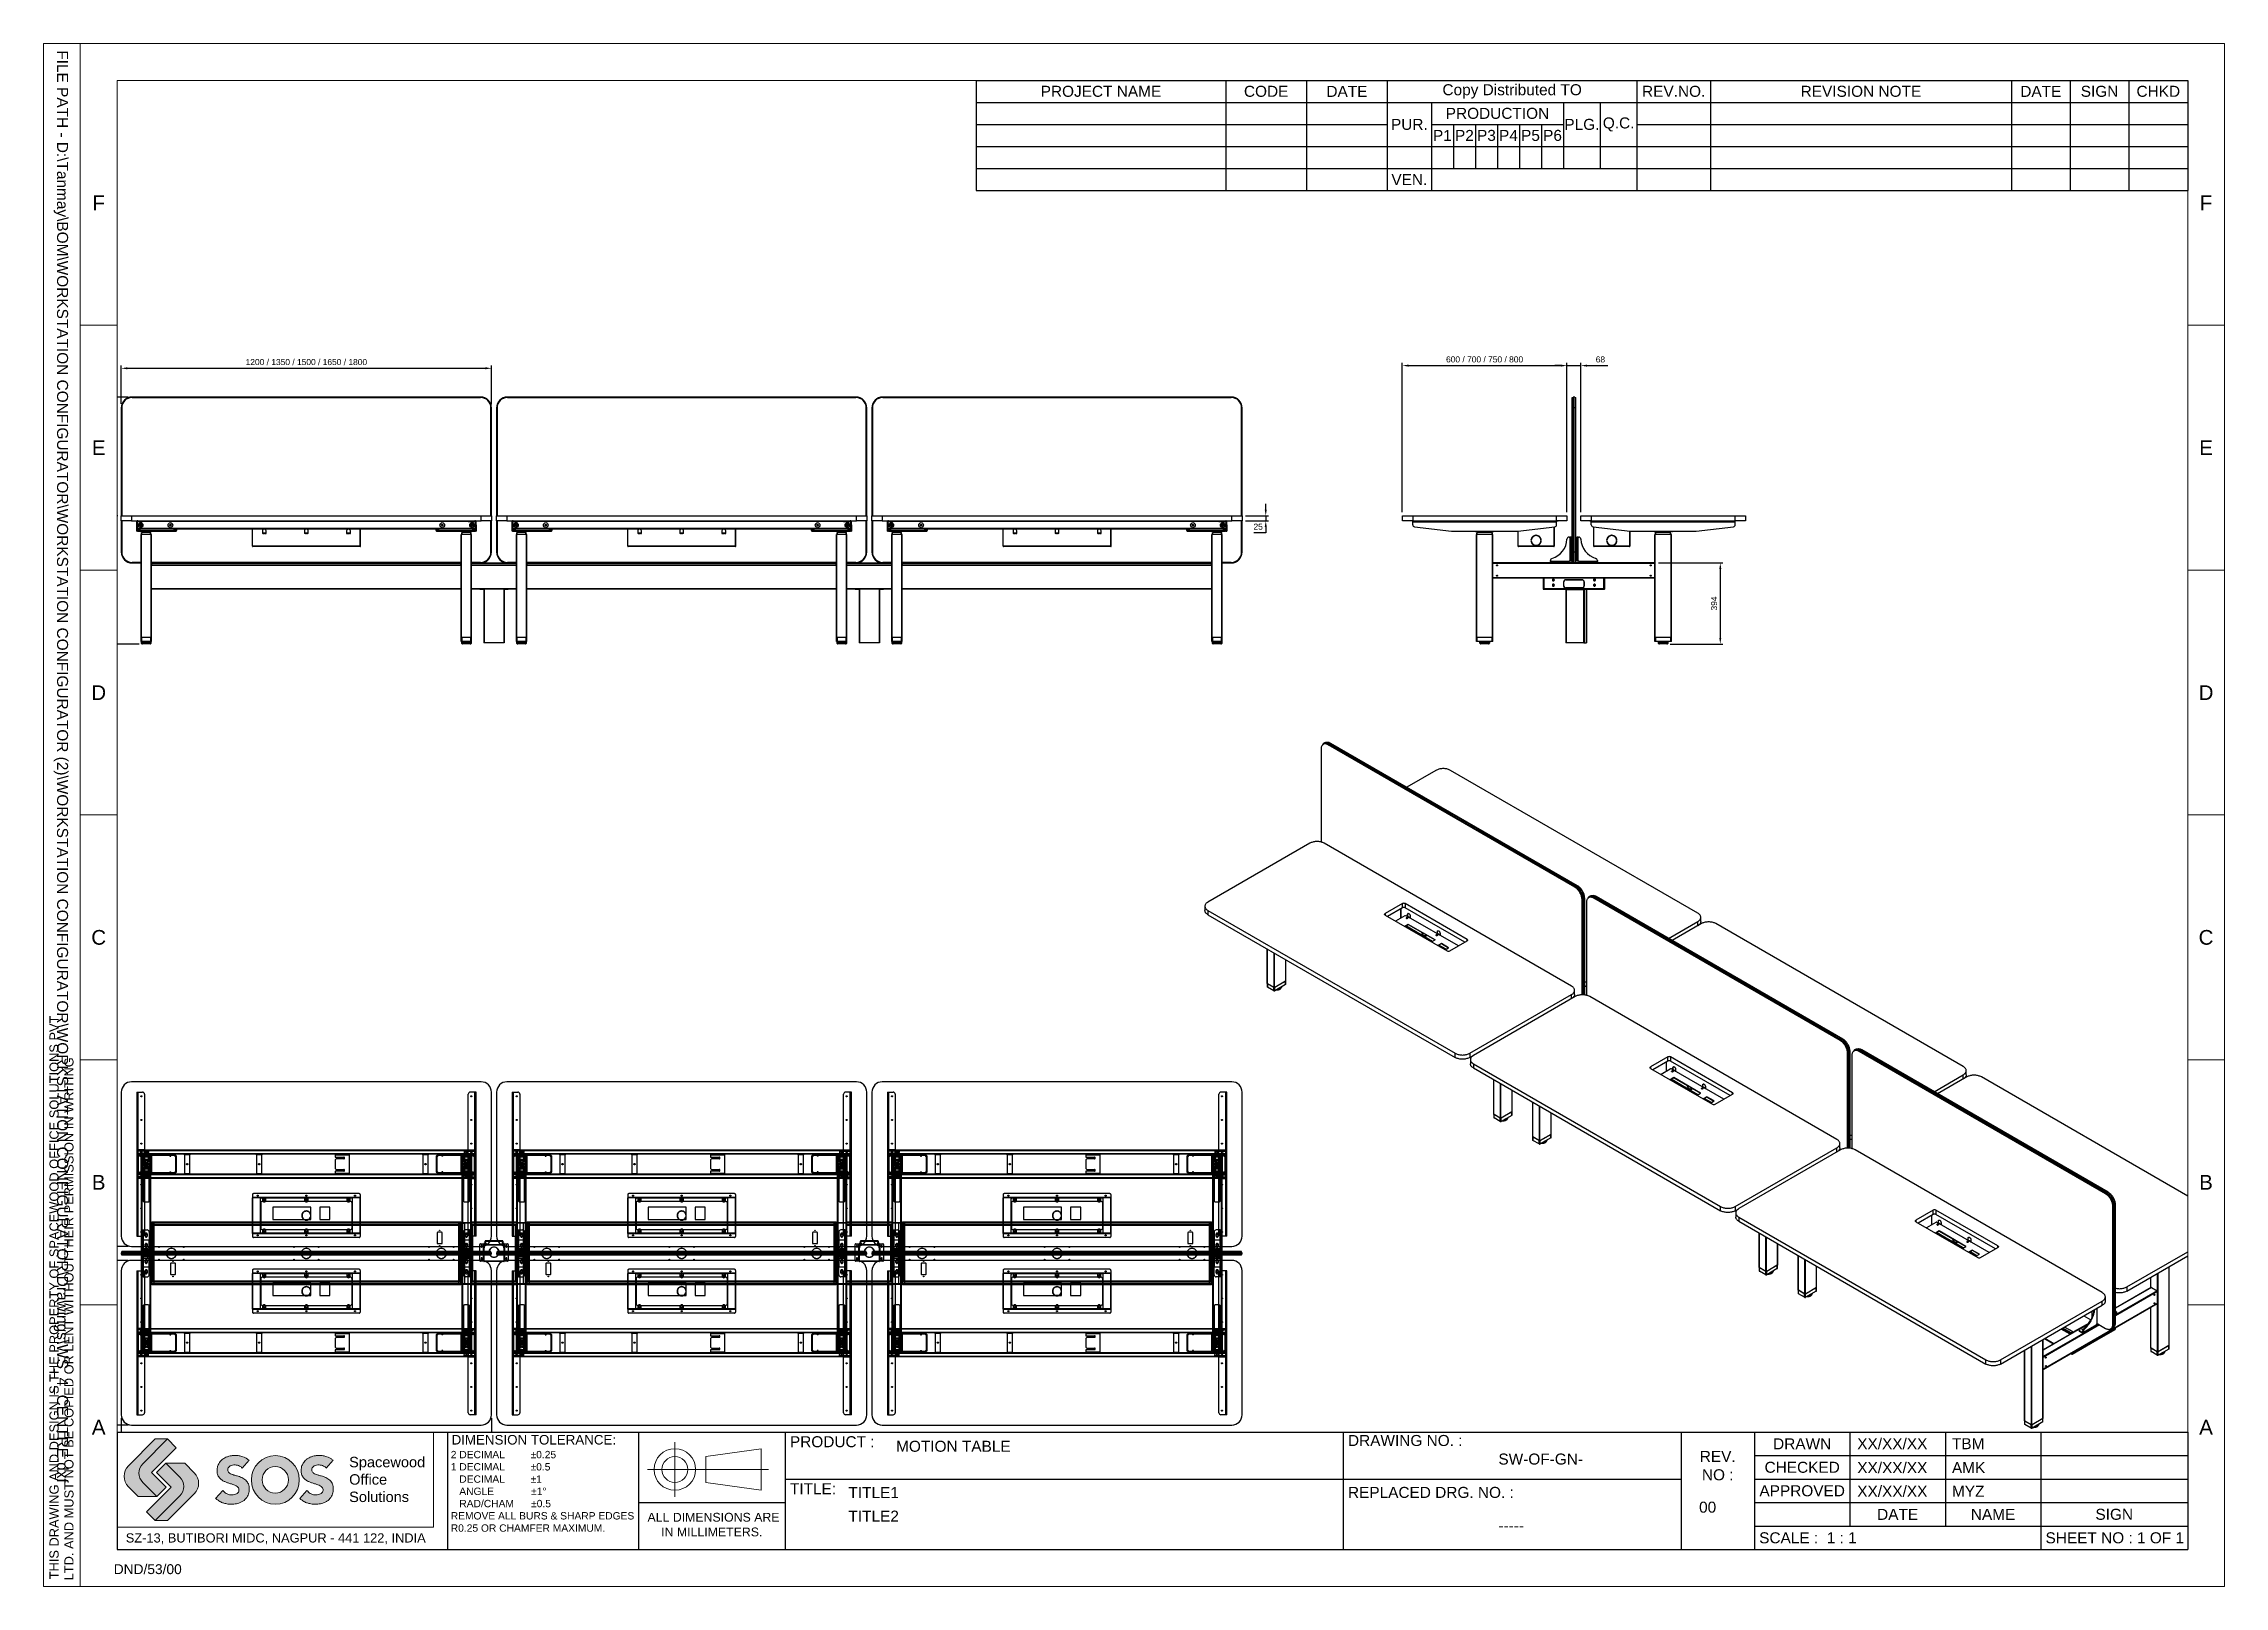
# Paper-space layout 'Layout1' of a CAD drawing. Header units: millimetres. Extents: x 0 to 297, y 0 to 210.
# The model-space entities are those that its viewports show. They can reach past a viewport. Long polylines and large blocks are cut down to what shows.
import ezdxf

# ---------------------------------------------------------------- set-up
doc = ezdxf.new("R2010")
doc.units = ezdxf.units.MM
doc.header["$LTSCALE"] = 100
doc.linetypes.add('CENTER', pattern=[2, 1.25, -0.25, 0.25, -0.25])
doc.linetypes.add('HIDDEN', pattern=[0.375, 0.25, -0.125])
for name, color, linetype in [('CEN', 3, 'CENTER'), ('GEN', 7, 'Continuous'), ('LAYOUT', 7, 'Continuous'), ('SOS Logo', 10, 'Continuous'), ('TEXT', 2, 'Continuous')]:
    doc.layers.add(name, color=color, linetype=linetype)
doc.layers.add('FURNISHERS', color=4, linetype='Continuous', lineweight=25)
doc.styles.get("Standard").update_dxf_attribs({"font": 'arial.ttf'})
doc.dimstyles.new('CGJ', dxfattribs={"dimscale": 13, "dimtxt": 2.25, "dimasz": 2.25, "dimexe": 1, "dimexo": 1.25, "dimgap": 1.15, "dimtad": 1, "dimtoh": 1, "dimdec": 1, "dimdsep": 46, "dimtxsty": 'Standard', "dimcen": 0, "dimclrd": 2, "dimclre": 2, "dimclrt": 2, "dimadec": 0, "dimazin": 0, "dimtfac": 1, "dimtdec": 1, "dimtmove": 0, "dimatfit": 0, "dimfxl": 1, "dimtolj": 1, "dimtzin": 0, "dimlwe": -1, "dimarcsym": 2})

psp = doc.layouts.get("Layout1")

msp = doc.modelspace()

# ---------------------------------------------------------------- blocks, each defined once
blk = doc.blocks.new('*T50')
at = {"layer": 'FURNISHERS', "color": 0, "linetype": 'ByBlock', "lineweight": -2, "transparency": 16777216}
for p, q in [((0, 0), (282, 0)), ((0, 0), (0, -16)), ((45, 0), (45, -16)), ((71, 0), (71, -16)), ((91, 0), (91, -16)), ((167, 0), (167, -16)), ((213, 0), (213, -16)), ((223, 0), (223, -16)), ((236, 0), (236, -12.8)), ((249, 0), (249, -12.8)), ((262, 0), (262, -16)), ((282, 0), (282, -16)), ((223, -3.2), (282, -3.2)), ((91, -6.4), (213, -6.4)), ((223, -6.4), (282, -6.4)), ((71, -9.6), (91, -9.6)), ((223, -9.6), (282, -9.6)), ((223, -12.8), (282, -12.8)), ((0, -16), (282, -16))]:
    blk.add_line(p, q, dxfattribs=at)
at = {"layer": 'FURNISHERS', "color": 0, "lineweight": 0, "transparency": 16777216}
for s, insert, char_height, width, attachment_point in [('{\\H0.13333x; \\P\\H6.5x; DIMENSION TOLERANCE:\\P\\H0.76923x; 2 DECIMAL         ±0.25\\P 1 DECIMAL         ±0.5\\P    DECIMAL         ±1\\P    ANGLE             ±1°\\P    RAD/CHAM      ±0.5\\P REMOVE ALL BURS & SHARP EDGES\\P R0.25 OR CHAMFER MAXIMUM.}', (45.06, -0.06), 1.5, 25.88, 1), ('{\\H0.2x;\\P} PRODUCT :                 ', (91.06, -0.06), 1.5, 75.88, 1), ('{\\H0.13333x;\\P} DRAWING NO. : \\P                                  ', (167.06, -0.06), 1.5, 45.88, 1), ('\\PREV.\\PNO :\\P\\P{\\C1; }', (218, -0.06), 1.5, 9.88, 2), ('DRAWN', (229.5, -1.6), 1.5, 12.88, 5), ('CHECKED', (229.5, -4.8), 1.5, 12.88, 5), ('{\\H0.2x;\\P} TITLE:   ', (91.06, -6.46), 1.5, 75.88, 1), ('{\\H0.4x;\\P} REPLACED DRG. NO. : \\P \\P                                ', (167.06, -6.46), 1.5, 45.88, 1), ('APPROVED', (229.5, -8), 1.5, 12.88, 5), ('{\\H0.66667x;\\P} ALL DIMENSIONS ARE IN MILLIMETERS.', (81, -9.66), 1.2, 19.88, 2), ('DATE', (242.5, -11.2), 1.5, 12.88, 5), ('NAME', (255.5, -11.2), 1.5, 12.88, 5), ('SIGN', (272, -11.2), 1.5, 19.88, 5), (' SCALE :  {\\C1;1 : 1}', (223.06, -14.4), 1.5, 38.88, 4), (' SHEET NO : {\\C1;1 OF 1}', (262.06, -14.4), 1.5, 19.88, 4)]:
    blk.add_mtext(s, dxfattribs=dict(at, insert=insert, char_height=char_height, width=width, attachment_point=attachment_point))
blk = doc.blocks.new('*T51')
at = {"layer": 'FURNISHERS', "color": 0, "linetype": 'ByBlock', "lineweight": -2, "transparency": 16777216}
for p, q in [((0, 0), (165, 0)), ((0, 0), (0, -15)), ((34, 0), (34, -15)), ((45, 0), (45, -15)), ((56, 0), (56, -15)), ((90, 0), (90, -15)), ((100, 0), (100, -15)), ((141, 0), (141, -15)), ((149, 0), (149, -15)), ((157, 0), (157, -15)), ((165, 0), (165, -15)), ((0, -3), (165, -3)), ((62, -3), (62, -15)), ((80, -3), (80, -12)), ((85, -3), (85, -12)), ((0, -6), (56, -6)), ((62, -6), (80, -6)), ((65, -6), (65, -12)), ((68, -6), (68, -12)), ((71, -6), (71, -12)), ((74, -6), (74, -12)), ((77, -6), (77, -12)), ((90, -6), (165, -6)), ((0, -9), (165, -9)), ((0, -12), (165, -12)), ((0, -15), (165, -15))]:
    blk.add_line(p, q, dxfattribs=at)
at = {"layer": 'FURNISHERS', "color": 0, "lineweight": 0, "transparency": 16777216, "char_height": 1.5, "attachment_point": 5}
for s, insert, width in [('PROJECT NAME', (17, -1.5), 33.88), ('CODE', (39.5, -1.5), 10.88), ('DATE', (50.5, -1.5), 10.88), ('Copy Distributed TO', (73, -1.5), 33.88), ('REV.NO.', (95, -1.5), 9.88), ('REVISION NOTE', (120.5, -1.5), 40.88), ('DATE', (145, -1.5), 7.88), ('SIGN', (153, -1.5), 7.88), ('CHKD', (161, -1.5), 7.88), ('PUR.', (59, -6), 5.88), ('PRODUCTION', (71, -4.5), 17.88), ('PLG.', (82.5, -6), 4.88), ('Q.C.', (87.5, -6), 4.88), ('P1', (63.5, -7.5), 2.88), ('P2', (66.5, -7.5), 2.88), ('P3', (69.5, -7.5), 2.88), ('P4', (72.5, -7.5), 2.88), ('P5', (75.5, -7.5), 2.88), ('P6', (78.5, -7.5), 2.88), ('VEN.', (59, -13.5), 5.88)]:
    blk.add_mtext(s, dxfattribs=dict(at, insert=insert, width=width))
blk = doc.blocks.new('A$C73D91706')
at = {"lineweight": 0, "true_color": 0x080808}
h = blk.add_hatch(color=18, dxfattribs=at)
h.dxf.hatch_style = 1
h.paths.add_polyline_path([(8.56, -6.13), (6.64, -4.21), (5.36, -5.49), (7.36, -7.49), (4, -10.85), (5.19, -12.04), (8.56, -8.66, 0.414214)])
h.paths.add_polyline_path([(3.51, -4.32), (6.89, -0.94), (5.19, -0.94), (1.55, -4.58, 0.414214), (1.55, -7.45), (2.87, -8.77), (5.43, -8.77), (3.51, -6.85, -0.414214)])
at = {"lineweight": 0}
h = blk.add_hatch(color=256, dxfattribs=at)
h.dxf.hatch_style = 1
edge = h.paths.add_edge_path()
edge.add_spline(control_points=[(13.43, -9.03), (13.53, -9.12), (13.79, -9.32), (14.2, -9.57), (14.71, -9.73), (15.27, -9.83), (15.92, -9.82), (16.5, -9.71), (16.97, -9.52), (17.29, -9.31), (17.55, -9.05), (17.77, -8.76), (17.92, -8.43), (18, -7.97), (18.02, -7.51), (17.91, -7.07), (17.75, -6.8), (17.54, -6.55), (17.28, -6.35), (16.98, -6.18), (16.68, -6.05), (16.32, -5.97), (15.95, -5.86), (15.6, -5.74), (15.34, -5.61), (15.17, -5.46), (15.07, -5.24), (15.06, -4.99), (15.21, -4.75), (15.43, -4.58), (15.73, -4.49), (16.06, -4.46), (16.39, -4.5), (16.66, -4.6), (16.89, -4.72), (16.99, -4.83), (17.04, -4.89)], knot_values=[0, 0, 0, 0, 0.408118, 0.967465, 1.421952, 2.00216, 2.648509, 3.34519, 3.749258, 4.132769, 4.47337, 4.847964, 5.19369, 5.524324, 6.226195, 6.557611, 6.849643, 7.167623, 7.513274, 7.827463, 8.16445, 8.49186, 8.933345, 9.305141, 9.581892, 9.790382, 9.974264, 10.27739, 10.502465, 10.762515, 11.082926, 11.428802, 11.751225, 12.059877, 12.290629, 12.500525, 12.500525, 12.500525, 12.500525], degree=3, periodic=0)
edge.add_line((17.04, -4.89), (17.99, -3.83))
edge.add_spline(control_points=[(17.99, -3.83), (17.88, -3.75), (17.66, -3.59), (17.32, -3.41), (16.93, -3.28), (16.55, -3.21), (16.28, -3.19), (16.18, -3.19)], knot_values=[28.036241, 28.036241, 28.036241, 28.036241, 29.120192, 30.162243, 31.011174, 32.366429, 33.141016, 33.141016, 33.141016, 33.141016], degree=3, periodic=0)
edge.add_line((16.18, -3.19), (15.9, -3.19))
edge.add_spline(control_points=[(15.9, -3.19), (15.79, -3.19), (15.56, -3.21), (15.2, -3.29), (14.86, -3.41), (14.56, -3.57), (14.34, -3.73), (14.14, -3.9), (13.98, -4.1), (13.84, -4.33), (13.74, -4.56), (13.66, -4.79), (13.64, -5.07), (13.63, -5.33), (13.65, -5.63), (13.73, -5.87), (13.85, -6.12), (14.07, -6.35), (14.33, -6.59), (14.68, -6.75), (15.05, -6.91), (15.46, -7.02), (15.87, -7.14), (16.2, -7.3), (16.46, -7.46), (16.6, -7.69), (16.62, -7.94), (16.54, -8.17), (16.37, -8.36), (16.12, -8.48), (15.83, -8.54), (15.49, -8.56), (15.17, -8.49), (14.87, -8.35), (14.61, -8.17), (14.48, -8.02), (14.42, -7.94)], knot_values=[0, 0, 0, 0, 0.857155, 1.798167, 2.857781, 3.689517, 4.450787, 4.983784, 5.786139, 6.394375, 7.084244, 7.798865, 8.279104, 9.249129, 9.874092, 10.585888, 11.233277, 12.018116, 13.034479, 14.024934, 15.024624, 16.18967, 17.352127, 18.332697, 19.075446, 19.712069, 20.35804, 20.978166, 21.592908, 22.256472, 23.111212, 23.95106, 24.860727, 25.71886, 26.522162, 27.289783, 27.289783, 27.289783, 27.289783], degree=3, periodic=0)
edge.add_line((14.42, -7.94), (13.43, -9.03))
edge = h.paths.add_edge_path()
edge.add_ellipse((21.56, -6.51), major_axis=(0, -3.32), ratio=0.98192, start_angle=0, end_angle=180)
edge.add_ellipse((21.56, -6.51), major_axis=(0, -3.32), ratio=0.98192, start_angle=180, end_angle=360)
edge = h.paths.add_edge_path(flags=16)
edge.add_ellipse((21.55, -6.5), major_axis=(0, -1.82), ratio=0.985463, start_angle=0, end_angle=360)
edge = h.paths.add_edge_path()
edge.add_spline(control_points=[(29.44, -3.83), (29.33, -3.75), (29.11, -3.59), (28.77, -3.41), (28.38, -3.28), (28, -3.21), (27.73, -3.19), (27.63, -3.19)], knot_values=[28.036241, 28.036241, 28.036241, 28.036241, 29.120192, 30.162243, 31.011174, 32.366429, 33.141016, 33.141016, 33.141016, 33.141016], degree=3, periodic=0)
edge.add_line((27.63, -3.19), (27.35, -3.19))
edge.add_spline(control_points=[(27.35, -3.19), (27.24, -3.19), (27.01, -3.21), (26.65, -3.29), (26.31, -3.41), (26.01, -3.57), (25.79, -3.73), (25.59, -3.9), (25.43, -4.1), (25.29, -4.33), (25.18, -4.56), (25.11, -4.79), (25.09, -5.07), (25.08, -5.33), (25.1, -5.63), (25.18, -5.87), (25.3, -6.12), (25.52, -6.35), (25.78, -6.59), (26.13, -6.75), (26.5, -6.91), (26.91, -7.02), (27.32, -7.14), (27.65, -7.3), (27.91, -7.46), (28.05, -7.69), (28.07, -7.94), (27.99, -8.17), (27.82, -8.36), (27.57, -8.48), (27.28, -8.54), (26.94, -8.56), (26.61, -8.49), (26.32, -8.35), (26.06, -8.17), (25.93, -8.02), (25.86, -7.94)], knot_values=[0, 0, 0, 0, 0.857155, 1.798167, 2.857781, 3.689517, 4.450787, 4.983784, 5.786139, 6.394375, 7.084244, 7.798865, 8.279104, 9.249129, 9.874092, 10.585888, 11.233277, 12.018116, 13.034479, 14.024934, 15.024624, 16.18967, 17.352127, 18.332697, 19.075446, 19.712069, 20.35804, 20.978166, 21.592908, 22.256472, 23.111212, 23.95106, 24.860727, 25.71886, 26.522162, 27.289783, 27.289783, 27.289783, 27.289783], degree=3, periodic=0)
edge.add_line((25.86, -7.94), (24.88, -9.03))
edge.add_spline(control_points=[(24.88, -9.03), (24.98, -9.12), (25.23, -9.32), (25.65, -9.57), (26.16, -9.73), (26.72, -9.83), (27.37, -9.82), (27.95, -9.71), (28.42, -9.52), (28.74, -9.31), (29, -9.05), (29.21, -8.76), (29.36, -8.43), (29.44, -7.97), (29.47, -7.51), (29.36, -7.07), (29.2, -6.8), (28.99, -6.55), (28.73, -6.35), (28.43, -6.18), (28.13, -6.05), (27.77, -5.97), (27.4, -5.86), (27.05, -5.74), (26.79, -5.61), (26.62, -5.46), (26.52, -5.24), (26.51, -4.99), (26.66, -4.75), (26.87, -4.58), (27.18, -4.49), (27.51, -4.46), (27.84, -4.5), (28.11, -4.6), (28.34, -4.72), (28.44, -4.83), (28.49, -4.89)], knot_values=[0, 0, 0, 0, 0.408118, 0.967465, 1.421952, 2.00216, 2.648509, 3.34519, 3.749258, 4.132769, 4.47337, 4.847964, 5.19369, 5.524324, 6.226195, 6.557611, 6.849643, 7.167623, 7.513274, 7.827463, 8.16445, 8.49186, 8.933345, 9.305141, 9.581892, 9.790382, 9.974264, 10.27739, 10.502465, 10.762515, 11.082926, 11.428802, 11.751225, 12.059877, 12.290629, 12.500525, 12.500525, 12.500525, 12.500525], degree=3, periodic=0)
edge.add_line((28.49, -4.89), (29.44, -3.83))
at = {"layer": 'SOS Logo', "lineweight": 0}
h = blk.add_hatch(color=256, dxfattribs=at)
h.dxf.hatch_style = 1
h.paths.add_polyline_path([(8.07, -2.13), (6.89, -0.94), (3.51, -4.32, 0.414214), (3.51, -6.85), (5.43, -8.77), (6.71, -7.49), (4.71, -5.49)])
h.paths.add_polyline_path([(8.56, -8.66), (5.19, -12.04), (6.89, -12.04), (10.52, -8.4, 0.414214), (10.52, -5.53), (9.21, -4.21), (6.64, -4.21), (8.56, -6.13, -0.414214)])
at = {"lineweight": 0}
for p, q in [((5.19, -0.94), (1.55, -4.58)), ((6.89, -0.94), (3.51, -4.32)), ((6.89, -0.94), (5.19, -0.94)), ((6.64, -4.21), (5.36, -5.49)), ((7.36, -7.49), (5.36, -5.49)), ((6.64, -4.21), (8.56, -6.13)), ((17.04, -4.89), (17.99, -3.83)), ((28.49, -4.89), (29.44, -3.83)), ((2.87, -8.77), (1.55, -7.45)), ((5.43, -8.77), (2.87, -8.77)), ((5.43, -8.77), (3.51, -6.85)), ((7.36, -7.49), (4, -10.85)), ((5.19, -12.04), (8.56, -8.66)), ((13.43, -9.03), (14.42, -7.94)), ((24.88, -9.03), (25.86, -7.94)), ((5.19, -12.04), (4, -10.85))]:
    blk.add_line(p, q, dxfattribs=at)
blk.add_lwpolyline([(0, -12.92), (43.11, -12.92), (43.11, 0), (0, 0)], close=True, dxfattribs=at)
for centre, radius, start, end in [((2.99, -6.01), 2.03, 135, 225), ((4.77, -5.58), 1.79, 135, 225), ((7.3, -7.4), 1.79, 315, 45)]:
    blk.add_arc(centre, radius, start, end, dxfattribs=at)
for centre, major_axis, ratio in [((21.56, -6.51), (0, -3.32), 0.98192), ((21.55, -6.5), (0, -1.82), 0.985463)]:
    blk.add_ellipse(centre, major_axis=major_axis, ratio=ratio, dxfattribs=at)
for points, knots in [([(17.04, -4.89), (16.99, -4.83), (16.89, -4.72), (16.66, -4.6), (16.39, -4.5), (16.06, -4.46), (15.73, -4.49), (15.43, -4.58), (15.21, -4.75), (15.06, -4.99), (15.07, -5.24), (15.17, -5.46), (15.34, -5.61), (15.6, -5.74), (15.95, -5.86), (16.32, -5.97), (16.68, -6.05), (16.98, -6.18), (17.28, -6.35), (17.54, -6.55), (17.75, -6.8), (17.91, -7.07), (18.02, -7.51), (18, -7.97), (17.92, -8.43), (17.77, -8.76), (17.55, -9.05), (17.29, -9.31), (16.97, -9.52), (16.5, -9.71), (15.92, -9.82), (15.27, -9.83), (14.71, -9.73), (14.2, -9.57), (13.79, -9.32), (13.53, -9.12), (13.43, -9.03)], [0, 0, 0, 0, 0.212024, 0.445114, 0.756894, 1.082585, 1.431966, 1.755624, 2.018309, 2.245666, 2.551864, 2.737609, 2.948213, 3.227768, 3.603332, 4.049291, 4.380019, 4.720421, 5.037794, 5.386949, 5.708152, 6.003143, 6.337917, 7.046902, 7.380886, 7.730116, 8.108507, 8.452559, 8.839956, 9.24812, 9.951861, 10.604761, 11.190849, 11.649941, 12.214958, 12.627212, 12.627212, 12.627212, 12.627212]), ([(14.42, -7.94), (14.48, -8.02), (14.61, -8.17), (14.87, -8.35), (15.17, -8.49), (15.49, -8.56), (15.83, -8.54), (16.12, -8.48), (16.37, -8.36), (16.54, -8.17), (16.62, -7.94), (16.6, -7.69), (16.46, -7.46), (16.2, -7.3), (15.87, -7.14), (15.46, -7.02), (15.05, -6.91), (14.68, -6.75), (14.33, -6.59), (14.07, -6.35), (13.85, -6.12), (13.73, -5.87), (13.65, -5.63), (13.63, -5.33), (13.64, -5.07), (13.66, -4.79), (13.74, -4.56), (13.84, -4.33), (13.98, -4.1), (14.14, -3.9), (14.34, -3.73), (14.56, -3.57), (14.86, -3.41), (15.2, -3.29), (15.62, -3.2), (16.04, -3.18), (16.52, -3.2), (16.93, -3.28), (17.32, -3.41), (17.66, -3.59), (17.88, -3.75), (17.99, -3.83)], [0, 0, 0, 0, 0.29369, 0.601038, 0.929366, 1.277409, 1.59874, 1.925769, 2.179652, 2.414856, 2.652119, 2.89927, 3.142845, 3.427023, 3.802193, 4.246952, 4.692704, 5.075191, 5.454145, 5.843011, 6.143296, 6.390991, 6.663328, 6.902442, 7.273579, 7.457321, 7.730739, 7.994687, 8.227401, 8.534387, 8.738315, 9.029581, 9.347808, 9.753222, 10.113259, 10.615448, 11.023172, 11.5417, 11.866506, 12.2652, 12.67992, 12.67992, 12.67992, 12.67992]), ([(28.49, -4.89), (28.44, -4.83), (28.34, -4.72), (28.11, -4.6), (27.84, -4.5), (27.51, -4.46), (27.18, -4.49), (26.87, -4.58), (26.66, -4.75), (26.51, -4.99), (26.52, -5.24), (26.62, -5.46), (26.79, -5.61), (27.05, -5.74), (27.4, -5.86), (27.77, -5.97), (28.13, -6.05), (28.43, -6.18), (28.73, -6.35), (28.99, -6.55), (29.2, -6.8), (29.36, -7.07), (29.47, -7.51), (29.44, -7.97), (29.36, -8.43), (29.21, -8.76), (29, -9.05), (28.74, -9.31), (28.42, -9.52), (27.95, -9.71), (27.37, -9.82), (26.72, -9.83), (26.16, -9.73), (25.65, -9.57), (25.23, -9.32), (24.98, -9.12), (24.88, -9.03)], [0, 0, 0, 0, 0.212024, 0.445114, 0.756894, 1.082585, 1.431966, 1.755624, 2.018309, 2.245666, 2.551864, 2.737609, 2.948213, 3.227768, 3.603332, 4.049291, 4.380019, 4.720421, 5.037794, 5.386949, 5.708152, 6.003143, 6.337917, 7.046902, 7.380886, 7.730116, 8.108507, 8.452559, 8.839956, 9.24812, 9.951861, 10.604761, 11.190849, 11.649941, 12.214958, 12.627212, 12.627212, 12.627212, 12.627212]), ([(25.86, -7.94), (25.93, -8.02), (26.06, -8.17), (26.32, -8.35), (26.61, -8.49), (26.94, -8.56), (27.28, -8.54), (27.57, -8.48), (27.82, -8.36), (27.99, -8.17), (28.07, -7.94), (28.05, -7.69), (27.91, -7.46), (27.65, -7.3), (27.32, -7.14), (26.91, -7.02), (26.5, -6.91), (26.13, -6.75), (25.78, -6.59), (25.52, -6.35), (25.3, -6.12), (25.18, -5.87), (25.1, -5.63), (25.08, -5.33), (25.09, -5.07), (25.11, -4.79), (25.18, -4.56), (25.29, -4.33), (25.43, -4.1), (25.59, -3.9), (25.79, -3.73), (26.01, -3.57), (26.31, -3.41), (26.65, -3.29), (27.06, -3.2), (27.49, -3.18), (27.97, -3.2), (28.38, -3.28), (28.77, -3.41), (29.11, -3.59), (29.33, -3.75), (29.44, -3.83)], [0, 0, 0, 0, 0.29369, 0.601038, 0.929366, 1.277409, 1.59874, 1.925769, 2.179652, 2.414856, 2.652119, 2.89927, 3.142845, 3.427023, 3.802193, 4.246952, 4.692704, 5.075191, 5.454145, 5.843011, 6.143296, 6.390991, 6.663328, 6.902442, 7.273579, 7.457321, 7.730739, 7.994687, 8.227401, 8.534387, 8.738315, 9.029581, 9.347808, 9.753222, 10.113259, 10.615448, 11.023172, 11.5417, 11.866506, 12.2652, 12.67992, 12.67992, 12.67992, 12.67992])]:
    blk.add_open_spline(points, degree=3, knots=knots, dxfattribs=at)
at = {"layer": 'SOS Logo', "lineweight": 0}
for p, q in [((4.71, -5.49), (8.07, -2.13)), ((6.89, -0.94), (8.07, -2.13)), ((4.71, -5.49), (6.71, -7.49)), ((6.64, -4.21), (9.21, -4.21)), ((9.21, -4.21), (10.52, -5.53)), ((5.43, -8.77), (6.71, -7.49)), ((6.89, -12.04), (10.52, -8.4)), ((5.19, -12.04), (6.89, -12.04))]:
    blk.add_line(p, q, dxfattribs=at)
blk.add_arc((9.08, -6.97), 2.03, 315, 45, dxfattribs=at)
at = {"color": 84, "lineweight": 0}
blk.add_text('SZ-13, BUTIBORI MIDC, NAGPUR - 441 122, INDIA', height=1.25, dxfattribs=at).set_placement((1.19, -15.03))
at = {"lineweight": 0, "insert": (31.61, -3.37), "char_height": 1.419, "attachment_point": 1}
blk.add_mtext_dynamic_manual_height_columns('Spacewood\\POffice\\PSolutions', width=10.5341, gutter_width=1, heights=[0], dxfattribs=at)
blk = doc.blocks.new('A4 DRAWING TEMPLATE NEW')
at = {"layer": 'CEN', "color": 1, "lineweight": 0, "ltscale": 10}
for p, q in [((85.97, 12.19), (85.97, 19.63)), ((98.71, 15.91), (82.25, 15.91))]:
    blk.add_line(p, q, dxfattribs=at)
at = {"layer": 'GEN', "color": 150, "lineweight": 0}
for p, q in [((90.21, 17.67), (97.72, 18.74)), ((97.72, 13.09), (97.72, 18.74)), ((90.21, 14.15), (90.21, 17.67)), ((90.21, 14.15), (97.72, 13.09))]:
    blk.add_line(p, q, dxfattribs=at)
for radius in [2.83, 1.76]:
    blk.add_circle((85.97, 15.91), radius, dxfattribs=at)
at = {"layer": 'LAYOUT', "lineweight": 0}
for p, q in [((5, 210), (5, 0)), ((5, 171.66), (10, 171.66)), ((292, 171.66), (297, 171.66)), ((5, 138.33), (10, 138.33)), ((292, 138.33), (297, 138.33)), ((5, 105), (10, 105)), ((292, 105), (297, 105)), ((5, 71.67), (10, 71.67)), ((292, 71.67), (297, 71.67)), ((5, 38.34), (10, 38.34)), ((292, 38.34), (297, 38.34))]:
    blk.add_line(p, q, dxfattribs=at)
for points in [[(0, 0), (297, 0), (297, 210), (0, 210)], [(10, 5), (292, 5), (292, 205), (10, 205)]]:
    blk.add_lwpolyline(points, close=True, dxfattribs=at)
for name, p in [('*T51', (127, 205)), ('*T50', (10, 21))]:
    blk.add_blockref(name, p)
at = {"lineweight": 0, "xscale": 1.000002000004015, "yscale": 1.000002000004015, "zscale": 1.000002000004015}
blk.add_blockref('A$C73D91706', (10, 21), dxfattribs=at)
at = {"color": 84, "lineweight": 0}
blk.add_text('DND/53/00', height=1.34, dxfattribs=at).set_placement((9.55, 1.67))
at = {"color": 150, "lineweight": 0, "insert": (3.33, 209.09), "char_height": 1.5, "attachment_point": 1, "rotation": 270}
blk.add_mtext('FILE PATH - D:\\\\Tanmay\\\\BOM\\\\WORKSTATION CONFIGURATOR\\\\WORKSTATION CONFIGURATOR (2)\\\\WORKSTATION CONFIGURATOR\\\\WORKSTATION CONFIGURATOR\\\\Drawings\\\\WS_4_CENTRE.dxf', dxfattribs=at)
at = {"layer": 'LAYOUT', "lineweight": 0, "char_height": 2, "width": 4.88, "attachment_point": 5}
for s, insert in [('F', (7.5, 188.33)), ('F', (294.5, 188.33)), ('E', (7.5, 154.99)), ('E', (294.5, 154.99)), ('D', (7.5, 121.66)), ('D', (294.5, 121.66)), ('C', (7.5, 88.33)), ('C', (294.5, 88.33)), ('B', (7.5, 55)), ('B', (294.5, 55)), ('A', (7.5, 21.67)), ('A', (294.5, 21.67))]:
    blk.add_mtext(s, dxfattribs=dict(at, insert=insert))
at = {"layer": 'TEXT', "color": 84, "lineweight": 0}
for s, p in [('THIS DRAWING AND DESIGN IS THE PROPERTY OF SPACEWOOD OFFICE SOLUTIONS PVT.', (2.05, 0.96)), ('LTD. AND MUST NOT BE COPIED OR LENT WITHOUTTHEIR PERMISSION IN WRITING', (4.07, 0.82))]:
    blk.add_text(s, height=1.25, rotation=90, dxfattribs=at).set_placement(p)
at = {"layer": 'TEXT', "color": 1, "lineweight": 0}
for tag, p, height in [('PROJECT.NAME', (127.73, 199.75), 1.2), ('PROJECT.CODE', (161.73, 199.75), 1.2), ('PROJECT.DATE', (172.73, 199.75), 1.2), ('REV.1', (216.73, 199.75), 1.2), ('REVISION.NOTE1', (226.8, 199.75), 1.2), ('REV.DATE1', (268.36, 199.75), 1.2), ('REV1.SIGN', (276.74, 199.75), 1.2), ('REV.2', (216.73, 196.75), 1.2), ('REVISION.NOTE2', (226.8, 196.75), 1.2), ('REV.DATE2', (268.36, 196.75), 1.2), ('REV2.SIGN', (276.74, 196.75), 1.2), ('REV.3', (216.73, 193.75), 1.2), ('REVISION.NOTE3', (226.8, 193.75), 1.2), ('REV.DATE3', (268.36, 193.75), 1.2), ('REV3.SIGN', (276.74, 193.75), 1.2), ('REV.4', (216.73, 190.75), 1.2), ('REVISION.NOTE4', (226.8, 190.75), 1.2), ('REV.DATE4', (268.36, 190.75), 1.2), ('REV4.SIGN', (276.74, 190.75), 1.2), ('PRODUCT', (116.1, 18.32), 1.5), ('DRG.NO.', (198.13, 16.58), 1.5), ('DRN-DATE', (247, 18.67), 1.5), ('DRAWN', (259.9, 18.67), 1.5), ('CKKD-DATE', (247, 15.41), 1.5), ('CHECKED', (259.9, 15.41), 1.5), ('TITLE1', (109.61, 12.01), 1.5), ('APPR-DATE', (247, 12.2), 1.5), ('APPROVED', (259.9, 12.2), 1.5), ('TITLE2', (109.61, 8.81), 1.5), ('REPLACED.DRG.NO.', (198.13, 7.52), 1.5), ('REV', (227.78, 10.03), 1.5)]:
    blk.add_attdef(tag, p, '', height=height, dxfattribs=at)
blk = doc.blocks.new('*D62')
at = {"color": 2, "transparency": 16777216}
for p, q in [((0, 4978), (0, 5164)), ((1800, 4975), (1800, 5164))]:
    blk.add_line(p, q, dxfattribs=at)
at = {"color": 2, "lineweight": -2, "transparency": 16777216}
blk.add_line((29, 5151), (1771, 5151), dxfattribs=at)
at = {"color": 2, "transparency": 16777216}
for points in [[(29, 5156), (29, 5146), (0, 5151)], [(1771, 5156), (1771, 5146), (1800, 5151)]]:
    blk.add_solid(points, dxfattribs=at)
at = {"layer": 'Defpoints', "color": 0, "transparency": 16777216}
for p in [(1800, 5151), (0, 4961), (1800, 4959)]:
    blk.add_point(p, dxfattribs=at)
at = {"color": 2, "transparency": 16777216, "insert": (900, 5181), "char_height": 29.25, "attachment_point": 5}
blk.add_mtext('\\A1;1200 / 1350 / 1500 / 1650 / 1800', dxfattribs=at)
blk = doc.blocks.new('*D64')
at = {"color": 2, "transparency": 16777216}
for p, q in [((-16, 4434), (-141, 4434)), ((87, 3811), (-141, 3811))]:
    blk.add_line(p, q, dxfattribs=at)
at = {"color": 2, "lineweight": -2, "transparency": 16777216}
blk.add_line((-128, 3841), (-128, 4405), dxfattribs=at)
at = {"color": 2, "transparency": 16777216}
for points in [[(-133, 4405), (-123, 4405), (-128, 4434)], [(-133, 3841), (-123, 3841), (-128, 3811)]]:
    blk.add_solid(points, dxfattribs=at)
at = {"layer": 'Defpoints', "color": 0, "transparency": 16777216}
for p in [(-128, 4434), (0, 4434), (103, 3811)]:
    blk.add_point(p, dxfattribs=at)
at = {"color": 2, "transparency": 16777216, "insert": (-158, 4123), "char_height": 29.2, "attachment_point": 5, "rotation": 90}
blk.add_mtext('\\A1;750', dxfattribs=at)
blk = doc.blocks.new('*D65')
at = {"color": 2, "transparency": 16777216}
for p, q in [((0, 49), (0, -150)), ((1800, 49), (1800, -150))]:
    blk.add_line(p, q, dxfattribs=at)
at = {"color": 2, "lineweight": -2, "transparency": 16777216}
blk.add_line((29, -137), (1771, -137), dxfattribs=at)
at = {"color": 2, "transparency": 16777216}
for points in [[(29, -132), (29, -141), (0, -137)], [(1771, -132), (1771, -141), (1800, -137)]]:
    blk.add_solid(points, dxfattribs=at)
at = {"layer": 'Defpoints', "color": 0, "transparency": 16777216}
for p in [(0, 65), (1800, 65), (1800, -137)]:
    blk.add_point(p, dxfattribs=at)
at = {"color": 2, "transparency": 16777216, "insert": (900, -107), "char_height": 29.25, "attachment_point": 5}
blk.add_mtext('\\A1;1200 / 1350 / 1500 / 1650 / 1800', dxfattribs=at)
blk = doc.blocks.new('*D66')
at = {"color": 2, "transparency": 16777216}
for p, q in [((34, 815), (-174, 815)), ((34, 15), (-174, 15))]:
    blk.add_line(p, q, dxfattribs=at)
at = {"color": 2, "lineweight": -2, "transparency": 16777216}
blk.add_line((-161, 786), (-161, 45), dxfattribs=at)
at = {"color": 2, "transparency": 16777216}
for points in [[(-166, 786), (-156, 786), (-161, 815)], [(-166, 45), (-156, 45), (-161, 15)]]:
    blk.add_solid(points, dxfattribs=at)
at = {"layer": 'Defpoints', "color": 0, "transparency": 16777216}
for p in [(50, 815), (-161, 15), (50, 15)]:
    blk.add_point(p, dxfattribs=at)
at = {"color": 2, "transparency": 16777216, "insert": (-191, 415), "char_height": 29.25, "attachment_point": 5, "rotation": 90}
blk.add_mtext('\\A1;600/ 700 / 750 / 800', dxfattribs=at)
blk = doc.blocks.new('*D67')
at = {"color": 2, "transparency": 16777216}
for p, q in [((34, 5011), (-344, 5011)), ((87, 3811), (-344, 3811))]:
    blk.add_line(p, q, dxfattribs=at)
at = {"color": 2, "lineweight": -2, "transparency": 16777216}
blk.add_line((-331, 3841), (-331, 4982), dxfattribs=at)
at = {"color": 2, "transparency": 16777216}
for points in [[(-336, 4982), (-326, 4982), (-331, 5011)], [(-336, 3841), (-326, 3841), (-331, 3811)]]:
    blk.add_solid(points, dxfattribs=at)
at = {"layer": 'Defpoints', "color": 0, "transparency": 16777216}
for p in [(-331, 5011), (50, 5011), (103, 3811)]:
    blk.add_point(p, dxfattribs=at)
at = {"color": 2, "transparency": 16777216, "insert": (-361, 4411), "char_height": 29.25, "attachment_point": 5, "rotation": 90}
blk.add_mtext('\\A1;1050 / 1200', dxfattribs=at)
blk = doc.blocks.new('*D68')
at = {"layer": 'Defpoints', "color": 0, "transparency": 16777216}
for p in [(-161, 883), (50, 883), (50, 815)]:
    blk.add_point(p, dxfattribs=at)
at = {"layer": 'FURNISHERS', "color": 2, "transparency": 16777216}
for p, q in [((34, 883), (-174, 883)), ((34, 815), (-174, 815))]:
    blk.add_line(p, q, dxfattribs=at)
at = {"layer": 'FURNISHERS', "color": 2, "lineweight": -2, "transparency": 16777216}
for p, q in [((-161, 913), (-161, 942)), ((-161, 942), (-104, 942)), ((-161, 815), (-161, 883)), ((-161, 786), (-161, 757))]:
    blk.add_line(p, q, dxfattribs=at)
at = {"layer": 'FURNISHERS', "color": 2, "transparency": 16777216}
for points in [[(-166, 913), (-156, 913), (-161, 883)], [(-166, 786), (-156, 786), (-161, 815)]]:
    blk.add_solid(points, dxfattribs=at)
at = {"layer": 'FURNISHERS', "color": 2, "transparency": 16777216, "insert": (-125, 972), "char_height": 29.2, "attachment_point": 5}
blk.add_mtext('\\A1;68', dxfattribs=at)
blk = doc.blocks.new('*D75')
at = {"layer": 'Defpoints', "color": 0, "transparency": 16777216}
for p in [(7029, 5164), (6229, 4434), (7029, 4434)]:
    blk.add_point(p, dxfattribs=at)
at = {"layer": 'FURNISHERS', "color": 2, "transparency": 16777216}
for p, q in [((6229, 4451), (6229, 5177)), ((7029, 4451), (7029, 5177))]:
    blk.add_line(p, q, dxfattribs=at)
at = {"layer": 'FURNISHERS', "color": 2, "lineweight": -2, "transparency": 16777216}
blk.add_line((6259, 5164), (7000, 5164), dxfattribs=at)
at = {"layer": 'FURNISHERS', "color": 2, "transparency": 16777216}
for points in [[(6259, 5169), (6259, 5159), (6229, 5164)], [(7000, 5169), (7000, 5159), (7029, 5164)]]:
    blk.add_solid(points, dxfattribs=at)
at = {"layer": 'FURNISHERS', "color": 2, "transparency": 16777216, "insert": (6629, 5194), "char_height": 29.25, "attachment_point": 5}
blk.add_mtext('\\A1;600 / 700 / 750 / 800', dxfattribs=at)
blk = doc.blocks.new('*D76')
at = {"layer": 'Defpoints', "color": 0, "transparency": 16777216}
for p in [(7457, 4205), (7516, 3811), (7775, 3811)]:
    blk.add_point(p, dxfattribs=at)
at = {"layer": 'FURNISHERS', "color": 2, "transparency": 16777216}
for p, q in [((7474, 4205), (7788, 4205)), ((7532, 3811), (7788, 3811))]:
    blk.add_line(p, q, dxfattribs=at)
at = {"layer": 'FURNISHERS', "color": 2, "lineweight": -2, "transparency": 16777216}
blk.add_line((7775, 4176), (7775, 3841), dxfattribs=at)
at = {"layer": 'FURNISHERS', "color": 2, "transparency": 16777216}
for points in [[(7770, 4176), (7780, 4176), (7775, 4205)], [(7770, 3841), (7780, 3841), (7775, 3811)]]:
    blk.add_solid(points, dxfattribs=at)
at = {"layer": 'FURNISHERS', "color": 2, "transparency": 16777216, "insert": (7745, 4008), "char_height": 29.2, "attachment_point": 5, "rotation": 90}
blk.add_mtext('\\A1;394', dxfattribs=at)
blk = doc.blocks.new('*D77')
at = {"layer": 'Defpoints', "color": 0, "transparency": 16777216}
for p in [(7097, 5164), (7029, 4434), (7097, 4434)]:
    blk.add_point(p, dxfattribs=at)
at = {"layer": 'FURNISHERS', "color": 2, "lineweight": -2, "transparency": 16777216}
for p, q in [((7000, 5164), (6971, 5164)), ((7029, 5164), (7097, 5164)), ((7127, 5164), (7228, 5164))]:
    blk.add_line(p, q, dxfattribs=at)
at = {"layer": 'FURNISHERS', "color": 2, "transparency": 16777216}
for p, q in [((7029, 4451), (7029, 5177)), ((7097, 4451), (7097, 5177))]:
    blk.add_line(p, q, dxfattribs=at)
for points in [[(7000, 5169), (7000, 5159), (7029, 5164)], [(7127, 5169), (7127, 5159), (7097, 5164)]]:
    blk.add_solid(points, dxfattribs=at)
at = {"layer": 'FURNISHERS', "color": 2, "transparency": 16777216, "insert": (7192, 5194), "char_height": 29.2, "attachment_point": 5}
blk.add_mtext('\\A1;68', dxfattribs=at)
blk = doc.blocks.new('*D78')
at = {"color": 2, "lineweight": -2, "transparency": 16777216}
for p, q in [((5565, 4464), (5565, 4493)), ((5565, 4351), (5507, 4351)), ((5565, 4434), (5565, 4409)), ((5565, 4380), (5565, 4351))]:
    blk.add_line(p, q, dxfattribs=at)
at = {"color": 2, "transparency": 16777216}
for p, q in [((5466, 4434), (5578, 4434)), ((5466, 4409), (5578, 4409))]:
    blk.add_line(p, q, dxfattribs=at)
for points in [[(5560, 4464), (5570, 4464), (5565, 4434)], [(5560, 4380), (5570, 4380), (5565, 4409)]]:
    blk.add_solid(points, dxfattribs=at)
at = {"layer": 'Defpoints', "color": 0, "transparency": 16777216}
for p in [(5450, 4434), (5450, 4409), (5565, 4409)]:
    blk.add_point(p, dxfattribs=at)
at = {"color": 2, "transparency": 16777216, "insert": (5528, 4381), "char_height": 29.2, "attachment_point": 5}
blk.add_mtext('\\A1;25', dxfattribs=at)

# ---------------------------------------------------------------- dimensions: what is measured, and where the dimension line sits
dim = msp.add_linear_dim(base=(1800, 5151.31), p1=(0, 4961.26), p2=(1800, 4958.76), text='1200 / 1350 / 1500 / 1650 / <>', dimstyle='CGJ')
dim.commit()
dim.dimension.update_dxf_attribs({"geometry": '*D62', "text_midpoint": (900, 5151.31), "dimtype": 160})
for base, p1, p2, text, picture, middle in [((-331.2, 5011.26), (103, 3811.26), (50, 5011.26), '1050 / <>', '*D67', (-361.27, 4411.26)), ((-127.85, 4434.26), (103, 3811.26), (0, 4434.26), '750', '*D64', (-157.73, 4122.76)), ((-161.22, 15.4), (50, 815.4), (50, 15.4), '600/ 700 / 750 / <>', '*D66', (-191.29, 415.4))]:
    dim = msp.add_linear_dim(base=base, p1=p1, p2=p2, angle=90, text=text, dimstyle='CGJ')
    dim.commit()
    dim.dimension.update_dxf_attribs({"geometry": picture, "text_midpoint": middle})
dim = msp.add_linear_dim(base=(5564.65, 4409.26), p1=(5450, 4434.26), p2=(5450, 4409.26), angle=90, dimstyle='CGJ')
dim.commit()
dim.dimension.update_dxf_attribs({"geometry": '*D78', "text_midpoint": (5528.39, 4380.64)})
dim = msp.add_linear_dim(base=(1800, -136.6), p1=(0, 65.4), p2=(1800, 65.4), angle=180, text='1200 / 1350 / 1500 / 1650 / <>', dimstyle='CGJ')
dim.commit()
dim.dimension.update_dxf_attribs({"geometry": '*D65', "text_midpoint": (900, -136.6), "dimtype": 160})
at = {"layer": 'FURNISHERS'}
dim = msp.add_linear_dim(base=(7029.4, 5163.81), p1=(6229.4, 4434.26), p2=(7029.4, 4434.26), text='600 / 700 / 750 / <>', dimstyle='CGJ', dxfattribs=at)
dim.commit()
dim.dimension.update_dxf_attribs({"geometry": '*D75', "text_midpoint": (6629.4, 5193.88)})
dim = msp.add_linear_dim(base=(7097.4, 5163.81), p1=(7029.4, 4434.26), p2=(7097.4, 4434.26), dimstyle='CGJ', dxfattribs=at)
dim.commit()
dim.dimension.update_dxf_attribs({"geometry": '*D77', "text_midpoint": (7191.91, 5193.69)})
for base, p1, p2, picture, middle in [((7775.05, 3811.26), (7457.4, 4205.26), (7515.9, 3811.26), '*D76', (7745.16, 4008.26)), ((-161.22, 883.4), (50, 815.4), (50, 883.4), '*D68', (-125.21, 971.79))]:
    dim = msp.add_linear_dim(base=base, p1=p1, p2=p2, angle=90, dimstyle='CGJ', dxfattribs=at)
    dim.commit()
    dim.dimension.update_dxf_attribs({"geometry": picture, "text_midpoint": middle})

# ---------------------------------------------------------------- linework, layer by layer
at = {"color": 7, "linetype": 'Continuous', "lineweight": -3}
for p, q in [((900, 5011.26), (52.5, 5011.26)), ((52.5, 5011.26), (52.5, 5010.18)), ((52.5, 5010.18), (52.5, 5009.76)), ((52.5, 5010.18), (900, 5010.18)), ((52.5, 5009.76), (52.5, 5009.46)), ((52.5, 5009.76), (900, 5009.76)), ((52.5, 5009.46), (900, 5009.46)), ((52.5, 5009.46), (52.5, 5009.26)), ((52.5, 5009.26), (900, 5009.26)), ((52.5, 5009.26), (52.5, 5009.11)), ((52.5, 5009.11), (900, 5009.11)), ((52.5, 5009.11), (52.5, 5008.76)), ((1747.5, 5008.76), (52.5, 5008.76)), ((1747.5, 5011.26), (900, 5011.26)), ((900, 5011.26), (900, 5010.18)), ((900, 5010.18), (900, 5009.76)), ((900, 5010.18), (1747.5, 5010.18)), ((900, 5009.76), (900, 5009.46)), ((900, 5009.76), (1747.5, 5009.76)), ((900, 5009.46), (1747.5, 5009.46)), ((900, 5009.46), (900, 5009.26)), ((900, 5009.26), (1747.5, 5009.26)), ((900, 5009.26), (900, 5009.11)), ((900, 5009.11), (1747.5, 5009.11)), ((900, 5009.11), (900, 5008.76)), ((1747.5, 5011.26), (1747.5, 5010.18)), ((1747.5, 5010.18), (1747.5, 5009.76)), ((1747.5, 5009.76), (1747.5, 5009.46)), ((1747.5, 5009.46), (1747.5, 5009.26)), ((1747.5, 5009.26), (1747.5, 5009.11)), ((1747.5, 5009.11), (1747.5, 5008.76)), ((2725, 5011.26), (1877.5, 5011.26)), ((1877.5, 5011.26), (1877.5, 5010.18)), ((1877.5, 5010.18), (1877.5, 5009.76)), ((1877.5, 5010.18), (2725, 5010.18)), ((1877.5, 5009.76), (1877.5, 5009.46)), ((1877.5, 5009.76), (2725, 5009.76)), ((1877.5, 5009.46), (2725, 5009.46)), ((1877.5, 5009.46), (1877.5, 5009.26)), ((1877.5, 5009.26), (2725, 5009.26)), ((1877.5, 5009.26), (1877.5, 5009.11)), ((1877.5, 5009.11), (2725, 5009.11)), ((1877.5, 5009.11), (1877.5, 5008.76)), ((3572.5, 5008.76), (1877.5, 5008.76)), ((3572.5, 5011.26), (2725, 5011.26)), ((2725, 5011.26), (2725, 5010.18)), ((2725, 5010.18), (2725, 5009.76)), ((2725, 5010.18), (3572.5, 5010.18)), ((2725, 5009.76), (2725, 5009.46)), ((2725, 5009.76), (3572.5, 5009.76)), ((2725, 5009.46), (3572.5, 5009.46)), ((2725, 5009.46), (2725, 5009.26)), ((2725, 5009.26), (3572.5, 5009.26)), ((2725, 5009.26), (2725, 5009.11)), ((2725, 5009.11), (3572.5, 5009.11)), ((2725, 5009.11), (2725, 5008.76)), ((3572.5, 5011.26), (3572.5, 5010.18)), ((3572.5, 5010.18), (3572.5, 5009.76)), ((3572.5, 5009.76), (3572.5, 5009.46)), ((3572.5, 5009.46), (3572.5, 5009.26)), ((3572.5, 5009.26), (3572.5, 5009.11)), ((3572.5, 5009.11), (3572.5, 5008.76)), ((4550, 5011.26), (3702.5, 5011.26)), ((3702.5, 5011.26), (3702.5, 5010.18)), ((3702.5, 5010.18), (3702.5, 5009.76)), ((3702.5, 5010.18), (4550, 5010.18)), ((3702.5, 5009.76), (3702.5, 5009.46)), ((3702.5, 5009.76), (4550, 5009.76)), ((3702.5, 5009.46), (4550, 5009.46)), ((3702.5, 5009.46), (3702.5, 5009.26)), ((3702.5, 5009.26), (4550, 5009.26)), ((3702.5, 5009.26), (3702.5, 5009.11)), ((3702.5, 5009.11), (4550, 5009.11)), ((3702.5, 5009.11), (3702.5, 5008.76)), ((5397.5, 5008.76), (3702.5, 5008.76)), ((5397.5, 5011.26), (4550, 5011.26)), ((4550, 5011.26), (4550, 5010.18)), ((4550, 5010.18), (4550, 5009.76)), ((4550, 5010.18), (5397.5, 5010.18)), ((4550, 5009.76), (4550, 5009.46)), ((4550, 5009.76), (5397.5, 5009.76)), ((4550, 5009.46), (5397.5, 5009.46)), ((4550, 5009.46), (4550, 5009.26)), ((4550, 5009.26), (5397.5, 5009.26)), ((4550, 5009.26), (4550, 5009.11)), ((4550, 5009.11), (5397.5, 5009.11)), ((4550, 5009.11), (4550, 5008.76)), ((5397.5, 5011.26), (5397.5, 5010.18)), ((5397.5, 5010.18), (5397.5, 5009.76)), ((5397.5, 5009.76), (5397.5, 5009.46)), ((5397.5, 5009.46), (5397.5, 5009.26)), ((5397.5, 5009.26), (5397.5, 5009.11)), ((5397.5, 5009.11), (5397.5, 5008.76)), ((7054.4, 4958.76), (7054.4, 5008.76)), ((7054.4, 5008.76), (7059.4, 5008.76)), ((7059.4, 5009.76), (7059.4, 4958.76)), ((7059.63, 5010.18), (7059.63, 4958.76)), ((7067.16, 5010.18), (7067.16, 4958.76)), ((7067.4, 5009.76), (7067.4, 4958.76)), ((7067.4, 5008.76), (7072.4, 5008.76)), ((7072.4, 4958.76), (7072.4, 5008.76)), ((0, 4958.76), (0, 4434.26)), ((0, 4958.76), (1.07, 4958.76)), ((1.07, 4958.76), (1.5, 4958.76)), ((1.07, 4434.26), (1.07, 4958.76)), ((1.5, 4958.76), (1.8, 4958.76)), ((1.5, 4434.26), (1.5, 4958.76)), ((1.8, 4958.76), (2, 4958.76)), ((1.8, 4434.26), (1.8, 4958.76)), ((2, 4434.26), (2, 4958.76)), ((2, 4958.76), (2.15, 4958.76)), ((2.15, 4434.26), (2.15, 4958.76)), ((2.15, 4958.76), (2.5, 4958.76)), ((2.5, 4958.76), (2.5, 4434.26)), ((1797.5, 4434.26), (1797.5, 4958.76)), ((1797.85, 4958.76), (1797.5, 4958.76)), ((1798, 4958.76), (1797.85, 4958.76)), ((1797.85, 4958.76), (1797.85, 4434.26)), ((1798, 4958.76), (1798, 4434.26)), ((1798.2, 4958.76), (1798, 4958.76)), ((1798.5, 4958.76), (1798.2, 4958.76)), ((1798.2, 4958.76), (1798.2, 4434.26)), ((1798.92, 4958.76), (1798.5, 4958.76)), ((1798.5, 4958.76), (1798.5, 4434.26)), ((1798.92, 4958.76), (1798.92, 4434.26)), ((1800, 4958.76), (1798.92, 4958.76)), ((1800, 4434.26), (1800, 4958.76)), ((1825, 4958.76), (1825, 4434.26)), ((1825, 4958.76), (1826.07, 4958.76)), ((1826.07, 4958.76), (1826.5, 4958.76)), ((1826.07, 4434.26), (1826.07, 4958.76)), ((1826.5, 4958.76), (1826.8, 4958.76)), ((1826.5, 4434.26), (1826.5, 4958.76)), ((1826.8, 4958.76), (1827, 4958.76)), ((1826.8, 4434.26), (1826.8, 4958.76)), ((1827, 4434.26), (1827, 4958.76)), ((1827, 4958.76), (1827.15, 4958.76)), ((1827.15, 4434.26), (1827.15, 4958.76)), ((1827.15, 4958.76), (1827.5, 4958.76)), ((1827.5, 4958.76), (1827.5, 4434.26)), ((3622.5, 4434.26), (3622.5, 4958.76)), ((3622.85, 4958.76), (3622.5, 4958.76)), ((3622.85, 4958.76), (3622.85, 4434.26)), ((3623, 4958.76), (3622.85, 4958.76)), ((3623, 4958.76), (3623, 4434.26)), ((3623.2, 4958.76), (3623, 4958.76)), ((3623.5, 4958.76), (3623.2, 4958.76)), ((3623.2, 4958.76), (3623.2, 4434.26)), ((3623.92, 4958.76), (3623.5, 4958.76)), ((3623.5, 4958.76), (3623.5, 4434.26)), ((3623.92, 4958.76), (3623.92, 4434.26)), ((3625, 4958.76), (3623.92, 4958.76)), ((3625, 4434.26), (3625, 4958.76)), ((3650, 4958.76), (3650, 4434.26)), ((3650, 4958.76), (3651.07, 4958.76)), ((3651.07, 4958.76), (3651.5, 4958.76)), ((3651.07, 4434.26), (3651.07, 4958.76)), ((3651.5, 4958.76), (3651.8, 4958.76)), ((3651.5, 4434.26), (3651.5, 4958.76)), ((3651.8, 4958.76), (3652, 4958.76)), ((3651.8, 4434.26), (3651.8, 4958.76)), ((3652, 4434.26), (3652, 4958.76)), ((3652, 4958.76), (3652.15, 4958.76)), ((3652.15, 4434.26), (3652.15, 4958.76)), ((3652.15, 4958.76), (3652.5, 4958.76)), ((3652.5, 4958.76), (3652.5, 4434.26)), ((5447.5, 4434.26), (5447.5, 4958.76)), ((5447.85, 4958.76), (5447.5, 4958.76)), ((5447.85, 4958.76), (5447.85, 4434.26)), ((5448, 4958.76), (5447.85, 4958.76)), ((5448, 4958.76), (5448, 4434.26)), ((5448.2, 4958.76), (5448, 4958.76)), ((5448.5, 4958.76), (5448.2, 4958.76)), ((5448.2, 4958.76), (5448.2, 4434.26)), ((5448.92, 4958.76), (5448.5, 4958.76)), ((5448.5, 4958.76), (5448.5, 4434.26)), ((5448.92, 4958.76), (5448.92, 4434.26)), ((5450, 4958.76), (5448.92, 4958.76)), ((5450, 4434.26), (5450, 4958.76)), ((7054.4, 4257.76), (7054.4, 4958.76)), ((7054.4, 4958.76), (7059.4, 4958.76)), ((7059.63, 4958.76), (7059.4, 4958.76)), ((7059.4, 4958.76), (7059.4, 4257.76)), ((7067.16, 4958.76), (7059.63, 4958.76)), ((7059.63, 4958.76), (7059.63, 4257.76)), ((7067.16, 4958.76), (7067.16, 4257.76)), ((7067.4, 4958.76), (7067.16, 4958.76)), ((7067.4, 4958.76), (7067.4, 4257.76)), ((7067.4, 4958.76), (7072.4, 4958.76)), ((7072.4, 4257.76), (7072.4, 4958.76)), ((0, 4409.26), (0, 4434.26)), ((0, 4434.26), (50, 4434.26)), ((0, 4409.26), (0, 4257.76)), ((50, 4409.26), (0, 4409.26)), ((1.07, 4257.76), (1.07, 4409.26)), ((1.5, 4257.76), (1.5, 4409.26)), ((1.8, 4257.76), (1.8, 4409.26)), ((2, 4257.76), (2, 4409.26)), ((2.15, 4257.76), (2.15, 4409.26)), ((2.5, 4409.26), (2.5, 4257.76)), ((50, 4434.26), (50, 4409.26)), ((50, 4434.26), (1750, 4434.26)), ((50, 4409.26), (1750, 4409.26)), ((77.5, 4404.26), (75, 4404.26)), ((75, 4390.17), (75, 4404.26)), ((75, 4390.17), (77.5, 4390.17)), ((75, 4380.23), (75, 4390.17)), ((77.5, 4380.23), (75, 4380.23)), ((75, 4359.33), (75, 4380.23)), ((75, 4359.33), (77.5, 4359.33)), ((75, 4359.26), (75, 4359.33)), ((77.5, 4359.26), (75, 4359.26)), ((77.5, 4390.17), (77.5, 4404.26)), ((80.5, 4403.76), (77.5, 4403.76)), ((78, 4399.76), (77.5, 4399.76)), ((77.5, 4390.17), (77.5, 4380.23)), ((77.5, 4380.23), (77.5, 4359.33)), ((78, 4375.76), (77.5, 4375.76)), ((78, 4371.76), (77.5, 4371.76)), ((77.5, 4359.33), (77.5, 4359.26)), ((83, 4406.26), (78, 4401.26)), ((78, 4401.26), (78, 4371.76)), ((1722, 4371.76), (78, 4371.76)), ((78, 4371.76), (78, 4369.26)), ((1722, 4369.26), (78, 4369.26)), ((79, 4403.76), (79, 4406.26)), ((79, 4406.26), (80.46, 4406.26)), ((79, 4363.26), (79, 4369.26)), ((79, 4363.26), (80.46, 4363.26)), ((80, 4409.26), (80, 4406.76)), ((80, 4406.76), (103, 4406.76)), ((80.46, 4406.26), (83, 4406.26)), ((80.46, 4406.26), (80.46, 4403.76)), ((80.46, 4369.26), (80.46, 4363.26)), ((80.46, 4363.26), (87.53, 4363.26)), ((113, 4406.26), (83, 4406.26)), ((91.07, 4358.26), (84, 4358.26)), ((87.53, 4363.26), (87.53, 4369.26)), ((87.53, 4363.26), (91.07, 4363.26)), ((98.69, 4399.76), (89.31, 4399.76)), ((91.07, 4391.17), (91.07, 4387.34)), ((91.07, 4369.26), (91.07, 4363.26)), ((91.07, 4363.26), (256.93, 4363.26)), ((91.07, 4363.26), (91.07, 4358.26)), ((256.93, 4358.26), (91.07, 4358.26)), ((99, 4343.26), (99, 4353.26)), ((100.5, 4353.26), (99, 4353.26)), ((100.5, 4343.26), (100.5, 4353.26)), ((142.5, 4353.26), (100.5, 4353.26)), ((101.5, 4353.26), (101.5, 4358.26)), ((103, 4406.76), (103, 4409.26)), ((113, 4406.76), (103, 4406.76)), ((103, 4353.26), (103, 4358.26)), ((113, 4409.26), (113, 4406.76)), ((1687, 4406.76), (113, 4406.76)), ((113, 4406.76), (113, 4406.26)), ((140, 4353.26), (140, 4358.26)), ((141.5, 4353.26), (141.5, 4358.26)), ((142.5, 4343.26), (142.5, 4353.26)), ((144, 4353.26), (142.5, 4353.26)), ((144, 4343.26), (144, 4353.26)), ((256.93, 4363.26), (256.93, 4369.26)), ((256.93, 4363.26), (260.46, 4363.26)), ((256.93, 4363.26), (256.93, 4358.26)), ((264, 4358.26), (256.93, 4358.26)), ((260.46, 4369.26), (260.46, 4363.26)), ((260.46, 4363.26), (267.53, 4363.26)), ((267.53, 4363.26), (267.53, 4369.26)), ((267.53, 4363.26), (269, 4363.26)), ((269, 4369.26), (269, 4363.26)), ((637.5, 4285.86), (637.5, 4369.26)), ((638.3, 4285.86), (638.3, 4369.26)), ((638.5, 4285.86), (638.5, 4369.26)), ((686, 4360.76), (686, 4347.76)), ((686, 4350.36), (704, 4350.36)), ((686, 4349.36), (686.5, 4349.36)), ((686, 4347.76), (686.5, 4347.76)), ((689, 4349.36), (686.5, 4349.36)), ((686.5, 4349.36), (686.5, 4347.76)), ((689, 4347.76), (686.5, 4347.76)), ((689, 4347.76), (689, 4349.36)), ((691, 4349.36), (689, 4349.36)), ((689, 4348.56), (691, 4348.56)), ((689, 4347.76), (691, 4347.76)), ((691, 4349.36), (691, 4347.76)), ((694, 4349.36), (691, 4349.36)), ((694, 4347.76), (691, 4347.76)), ((694, 4347.76), (694, 4349.36)), ((696, 4349.36), (694, 4349.36)), ((694, 4348.56), (696, 4348.56)), ((694, 4347.76), (696, 4347.76)), ((696, 4349.36), (696, 4347.76)), ((699, 4349.36), (696, 4349.36)), ((699, 4347.76), (696, 4347.76)), ((699, 4347.76), (699, 4349.36)), ((701, 4349.36), (699, 4349.36)), ((699, 4348.56), (701, 4348.56)), ((699, 4347.76), (701, 4347.76)), ((703.5, 4349.36), (701, 4349.36)), ((701, 4349.36), (701, 4347.76)), ((703.5, 4347.76), (701, 4347.76)), ((703.5, 4349.36), (704, 4349.36)), ((703.5, 4347.76), (703.5, 4349.36)), ((703.5, 4347.76), (704, 4347.76)), ((704, 4347.76), (704, 4360.76)), ((891, 4360.76), (891, 4347.76)), ((891, 4350.36), (909, 4350.36)), ((891, 4349.36), (891.5, 4349.36)), ((891, 4347.76), (891.5, 4347.76)), ((894, 4349.36), (891.5, 4349.36)), ((891.5, 4349.36), (891.5, 4347.76)), ((894, 4347.76), (891.5, 4347.76)), ((894, 4347.76), (894, 4349.36)), ((896, 4349.36), (894, 4349.36)), ((894, 4348.56), (896, 4348.56)), ((894, 4347.76), (896, 4347.76)), ((896, 4349.36), (896, 4347.76)), ((899, 4349.36), (896, 4349.36)), ((899, 4347.76), (896, 4347.76)), ((899, 4347.76), (899, 4349.36)), ((901, 4349.36), (899, 4349.36)), ((899, 4348.56), (901, 4348.56)), ((899, 4347.76), (901, 4347.76)), ((901, 4349.36), (901, 4347.76)), ((904, 4349.36), (901, 4349.36)), ((904, 4347.76), (901, 4347.76)), ((904, 4347.76), (904, 4349.36)), ((906, 4349.36), (904, 4349.36)), ((904, 4348.56), (906, 4348.56)), ((904, 4347.76), (906, 4347.76)), ((906, 4349.36), (906, 4347.76)), ((908.5, 4349.36), (906, 4349.36)), ((908.5, 4347.76), (906, 4347.76)), ((908.5, 4349.36), (909, 4349.36)), ((908.5, 4347.76), (908.5, 4349.36)), ((908.5, 4347.76), (909, 4347.76)), ((909, 4347.76), (909, 4360.76)), ((1096, 4360.76), (1096, 4347.76)), ((1096, 4350.36), (1114, 4350.36)), ((1096, 4349.36), (1096.5, 4349.36)), ((1096, 4347.76), (1096.5, 4347.76)), ((1099, 4349.36), (1096.5, 4349.36)), ((1096.5, 4349.36), (1096.5, 4347.76)), ((1099, 4347.76), (1096.5, 4347.76)), ((1099, 4347.76), (1099, 4349.36)), ((1101, 4349.36), (1099, 4349.36)), ((1099, 4348.56), (1101, 4348.56)), ((1099, 4347.76), (1101, 4347.76)), ((1101, 4349.36), (1101, 4347.76)), ((1104, 4349.36), (1101, 4349.36)), ((1104, 4347.76), (1101, 4347.76)), ((1104, 4347.76), (1104, 4349.36)), ((1106, 4349.36), (1104, 4349.36)), ((1104, 4348.56), (1106, 4348.56)), ((1104, 4347.76), (1106, 4347.76)), ((1106, 4349.36), (1106, 4347.76)), ((1109, 4349.36), (1106, 4349.36)), ((1109, 4347.76), (1106, 4347.76)), ((1109, 4347.76), (1109, 4349.36)), ((1111, 4349.36), (1109, 4349.36)), ((1109, 4348.56), (1111, 4348.56)), ((1109, 4347.76), (1111, 4347.76)), ((1111, 4349.36), (1111, 4347.76)), ((1113.5, 4349.36), (1111, 4349.36)), ((1113.5, 4347.76), (1111, 4347.76)), ((1113.5, 4349.36), (1114, 4349.36)), ((1113.5, 4347.76), (1113.5, 4349.36)), ((1113.5, 4347.76), (1114, 4347.76)), ((1114, 4347.76), (1114, 4360.76)), ((1161.5, 4285.86), (1161.5, 4369.26)), ((1161.7, 4285.86), (1161.7, 4369.26)), ((1162.5, 4285.86), (1162.5, 4369.26)), ((1531, 4363.26), (1531, 4369.26)), ((1531, 4363.26), (1532.46, 4363.26)), ((1532.46, 4369.26), (1532.46, 4363.26)), ((1532.46, 4363.26), (1539.53, 4363.26)), ((1543.07, 4358.26), (1536, 4358.26)), ((1539.53, 4363.26), (1539.53, 4369.26)), ((1539.53, 4363.26), (1543.07, 4363.26)), ((1543.07, 4369.26), (1543.07, 4363.26)), ((1543.07, 4358.26), (1543.07, 4363.26)), ((1543.07, 4363.26), (1708.93, 4363.26)), ((1708.93, 4358.26), (1543.07, 4358.26)), ((1656, 4343.26), (1656, 4353.26)), ((1657.5, 4353.26), (1656, 4353.26)), ((1657.5, 4343.26), (1657.5, 4353.26)), ((1699.5, 4353.26), (1657.5, 4353.26)), ((1658.5, 4353.26), (1658.5, 4358.26)), ((1660, 4353.26), (1660, 4358.26)), ((1687, 4406.76), (1687, 4409.26)), ((1697, 4406.76), (1687, 4406.76)), ((1687, 4406.76), (1687, 4406.26)), ((1687, 4406.26), (1717, 4406.26)), ((1697, 4409.26), (1697, 4406.76)), ((1720, 4406.76), (1697, 4406.76)), ((1697, 4353.26), (1697, 4358.26)), ((1698.5, 4353.26), (1698.5, 4358.26)), ((1699.5, 4343.26), (1699.5, 4353.26)), ((1701, 4353.26), (1699.5, 4353.26)), ((1701, 4343.26), (1701, 4353.26)), ((1701.31, 4399.76), (1710.69, 4399.76)), ((1708.93, 4387.34), (1708.93, 4391.17)), ((1708.93, 4363.26), (1708.93, 4369.26)), ((1708.93, 4363.26), (1712.46, 4363.26)), ((1708.93, 4358.26), (1708.93, 4363.26)), ((1716, 4358.26), (1708.93, 4358.26)), ((1712.46, 4369.26), (1712.46, 4363.26)), ((1712.46, 4363.26), (1719.53, 4363.26)), ((1722, 4401.26), (1717, 4406.26)), ((1717, 4406.26), (1719.53, 4406.26)), ((1719.5, 4403.76), (1722.5, 4403.76)), ((1719.53, 4406.26), (1721, 4406.26)), ((1719.53, 4403.76), (1719.53, 4406.26)), ((1719.53, 4363.26), (1719.53, 4369.26)), ((1719.53, 4363.26), (1721, 4363.26)), ((1720, 4406.76), (1720, 4409.26)), ((1721, 4406.26), (1721, 4403.76)), ((1721, 4369.26), (1721, 4363.26)), ((1722, 4401.26), (1722, 4371.76)), ((1722, 4399.76), (1722.5, 4399.76)), ((1722, 4375.76), (1722.5, 4375.76)), ((1722, 4371.76), (1722.5, 4371.76)), ((1722, 4371.76), (1722, 4369.26)), ((1725, 4404.26), (1722.5, 4404.26)), ((1722.5, 4390.17), (1722.5, 4404.26)), ((1722.5, 4390.17), (1725, 4390.17)), ((1722.5, 4380.23), (1722.5, 4390.17)), ((1725, 4380.23), (1722.5, 4380.23)), ((1722.5, 4359.33), (1722.5, 4380.23)), ((1722.5, 4359.33), (1725, 4359.33)), ((1722.5, 4359.26), (1722.5, 4359.33)), ((1725, 4359.26), (1722.5, 4359.26)), ((1725, 4390.17), (1725, 4404.26)), ((1725, 4390.17), (1725, 4380.23)), ((1725, 4380.23), (1725, 4359.33)), ((1725, 4359.33), (1725, 4359.26)), ((1750, 4409.26), (1750, 4434.26)), ((1750, 4434.26), (1800, 4434.26)), ((1800, 4409.26), (1750, 4409.26)), ((1797.5, 4257.76), (1797.5, 4409.26)), ((1797.85, 4409.26), (1797.85, 4257.76)), ((1798, 4409.26), (1798, 4257.76)), ((1798.2, 4409.26), (1798.2, 4257.76)), ((1798.5, 4409.26), (1798.5, 4257.76)), ((1798.92, 4409.26), (1798.92, 4257.76)), ((1800, 4434.26), (1800, 4409.26)), ((1800, 4257.76), (1800, 4409.26)), ((1825, 4409.26), (1825, 4434.26)), ((1825, 4434.26), (1875, 4434.26)), ((1825, 4409.26), (1825, 4257.76)), ((1875, 4409.26), (1825, 4409.26)), ((1826.07, 4257.76), (1826.07, 4409.26)), ((1826.5, 4257.76), (1826.5, 4409.26)), ((1826.8, 4257.76), (1826.8, 4409.26)), ((1827, 4257.76), (1827, 4409.26)), ((1827.15, 4257.76), (1827.15, 4409.26)), ((1827.5, 4409.26), (1827.5, 4257.76)), ((1875, 4434.26), (1875, 4409.26)), ((1875, 4434.26), (3575, 4434.26)), ((1875, 4409.26), (3575, 4409.26)), ((1902.5, 4404.26), (1900, 4404.26)), ((1900, 4390.17), (1900, 4404.26)), ((1900, 4390.17), (1902.5, 4390.17)), ((1900, 4380.23), (1900, 4390.17)), ((1902.5, 4380.23), (1900, 4380.23)), ((1900, 4359.33), (1900, 4380.23)), ((1900, 4359.33), (1902.5, 4359.33)), ((1900, 4359.26), (1900, 4359.33)), ((1902.5, 4359.26), (1900, 4359.26)), ((1902.5, 4390.17), (1902.5, 4404.26)), ((1905.5, 4403.76), (1902.5, 4403.76)), ((1903, 4399.76), (1902.5, 4399.76)), ((1902.5, 4390.17), (1902.5, 4380.23)), ((1902.5, 4380.23), (1902.5, 4359.33)), ((1903, 4375.76), (1902.5, 4375.76)), ((1903, 4371.76), (1902.5, 4371.76)), ((1902.5, 4359.33), (1902.5, 4359.26)), ((1908, 4406.26), (1903, 4401.26)), ((1903, 4401.26), (1903, 4371.76)), ((3547, 4371.76), (1903, 4371.76)), ((1903, 4371.76), (1903, 4369.26)), ((3547, 4369.26), (1903, 4369.26)), ((1904, 4403.76), (1904, 4406.26)), ((1904, 4406.26), (1905.46, 4406.26)), ((1904, 4363.26), (1904, 4369.26)), ((1904, 4363.26), (1905.46, 4363.26)), ((1905, 4409.26), (1905, 4406.76)), ((1905, 4406.76), (1928, 4406.76)), ((1905.46, 4406.26), (1908, 4406.26)), ((1905.46, 4406.26), (1905.46, 4403.76)), ((1905.46, 4369.26), (1905.46, 4363.26)), ((1905.46, 4363.26), (1912.53, 4363.26)), ((1938, 4406.26), (1908, 4406.26)), ((1916.07, 4358.26), (1909, 4358.26)), ((1912.53, 4363.26), (1912.53, 4369.26)), ((1912.53, 4363.26), (1916.07, 4363.26)), ((1923.69, 4399.76), (1914.31, 4399.76)), ((1916.07, 4391.17), (1916.07, 4387.34)), ((1916.07, 4369.26), (1916.07, 4363.26)), ((1916.07, 4363.26), (2081.93, 4363.26)), ((1916.07, 4363.26), (1916.07, 4358.26)), ((2081.93, 4358.26), (1916.07, 4358.26)), ((1924, 4343.26), (1924, 4353.26)), ((1925.5, 4353.26), (1924, 4353.26)), ((1925.5, 4343.26), (1925.5, 4353.26)), ((1967.5, 4353.26), (1925.5, 4353.26)), ((1926.5, 4353.26), (1926.5, 4358.26)), ((1928, 4406.76), (1928, 4409.26)), ((1938, 4406.76), (1928, 4406.76)), ((1928, 4353.26), (1928, 4358.26)), ((1938, 4409.26), (1938, 4406.76)), ((1938, 4406.76), (1938, 4406.26)), ((3512, 4406.76), (1938, 4406.76)), ((1965, 4353.26), (1965, 4358.26)), ((1966.5, 4353.26), (1966.5, 4358.26)), ((1967.5, 4343.26), (1967.5, 4353.26)), ((1969, 4353.26), (1967.5, 4353.26)), ((1969, 4343.26), (1969, 4353.26)), ((2081.93, 4363.26), (2081.93, 4369.26)), ((2081.93, 4363.26), (2085.46, 4363.26)), ((2081.93, 4363.26), (2081.93, 4358.26)), ((2089, 4358.26), (2081.93, 4358.26)), ((2085.46, 4369.26), (2085.46, 4363.26)), ((2085.46, 4363.26), (2092.53, 4363.26)), ((2092.53, 4363.26), (2092.53, 4369.26)), ((2092.53, 4363.26), (2094, 4363.26)), ((2094, 4369.26), (2094, 4363.26)), ((2462.5, 4285.86), (2462.5, 4369.26)), ((2463.3, 4285.86), (2463.3, 4369.26)), ((2463.5, 4285.86), (2463.5, 4369.26)), ((2511, 4360.76), (2511, 4347.76)), ((2511, 4350.36), (2529, 4350.36)), ((2511, 4349.36), (2511.5, 4349.36)), ((2511, 4347.76), (2511.5, 4347.76)), ((2514, 4349.36), (2511.5, 4349.36)), ((2511.5, 4349.36), (2511.5, 4347.76)), ((2514, 4347.76), (2511.5, 4347.76)), ((2514, 4347.76), (2514, 4349.36)), ((2516, 4349.36), (2514, 4349.36)), ((2514, 4348.56), (2516, 4348.56)), ((2514, 4347.76), (2516, 4347.76)), ((2516, 4349.36), (2516, 4347.76)), ((2519, 4349.36), (2516, 4349.36)), ((2519, 4347.76), (2516, 4347.76)), ((2519, 4347.76), (2519, 4349.36)), ((2521, 4349.36), (2519, 4349.36)), ((2519, 4348.56), (2521, 4348.56)), ((2519, 4347.76), (2521, 4347.76)), ((2524, 4349.36), (2521, 4349.36)), ((2521, 4349.36), (2521, 4347.76)), ((2524, 4347.76), (2521, 4347.76)), ((2524, 4347.76), (2524, 4349.36)), ((2526, 4349.36), (2524, 4349.36)), ((2524, 4348.56), (2526, 4348.56)), ((2524, 4347.76), (2526, 4347.76)), ((2526, 4349.36), (2526, 4347.76)), ((2528.5, 4349.36), (2526, 4349.36)), ((2528.5, 4347.76), (2526, 4347.76)), ((2528.5, 4349.36), (2529, 4349.36)), ((2528.5, 4347.76), (2528.5, 4349.36)), ((2528.5, 4347.76), (2529, 4347.76)), ((2529, 4347.76), (2529, 4360.76)), ((2716, 4360.76), (2716, 4347.76)), ((2716, 4350.36), (2734, 4350.36)), ((2716, 4349.36), (2716.5, 4349.36)), ((2716, 4347.76), (2716.5, 4347.76)), ((2719, 4349.36), (2716.5, 4349.36)), ((2716.5, 4349.36), (2716.5, 4347.76)), ((2719, 4347.76), (2716.5, 4347.76)), ((2719, 4347.76), (2719, 4349.36)), ((2721, 4349.36), (2719, 4349.36)), ((2719, 4348.56), (2721, 4348.56)), ((2719, 4347.76), (2721, 4347.76)), ((2724, 4349.36), (2721, 4349.36)), ((2721, 4349.36), (2721, 4347.76)), ((2724, 4347.76), (2721, 4347.76)), ((2724, 4347.76), (2724, 4349.36)), ((2726, 4349.36), (2724, 4349.36)), ((2724, 4348.56), (2726, 4348.56)), ((2724, 4347.76), (2726, 4347.76)), ((2726, 4349.36), (2726, 4347.76)), ((2729, 4349.36), (2726, 4349.36)), ((2729, 4347.76), (2726, 4347.76)), ((2729, 4347.76), (2729, 4349.36)), ((2731, 4349.36), (2729, 4349.36)), ((2729, 4348.56), (2731, 4348.56)), ((2729, 4347.76), (2731, 4347.76)), ((2731, 4349.36), (2731, 4347.76)), ((2733.5, 4349.36), (2731, 4349.36)), ((2733.5, 4347.76), (2731, 4347.76)), ((2733.5, 4349.36), (2734, 4349.36)), ((2733.5, 4347.76), (2733.5, 4349.36)), ((2733.5, 4347.76), (2734, 4347.76)), ((2734, 4347.76), (2734, 4360.76)), ((2921, 4360.76), (2921, 4347.76)), ((2921, 4350.36), (2939, 4350.36)), ((2921, 4349.36), (2921.5, 4349.36)), ((2921, 4347.76), (2921.5, 4347.76)), ((2924, 4349.36), (2921.5, 4349.36)), ((2921.5, 4349.36), (2921.5, 4347.76)), ((2924, 4347.76), (2921.5, 4347.76)), ((2924, 4347.76), (2924, 4349.36)), ((2926, 4349.36), (2924, 4349.36)), ((2924, 4348.56), (2926, 4348.56)), ((2924, 4347.76), (2926, 4347.76)), ((2929, 4349.36), (2926, 4349.36)), ((2926, 4349.36), (2926, 4347.76)), ((2929, 4347.76), (2926, 4347.76)), ((2929, 4347.76), (2929, 4349.36)), ((2931, 4349.36), (2929, 4349.36)), ((2929, 4348.56), (2931, 4348.56)), ((2929, 4347.76), (2931, 4347.76)), ((2931, 4349.36), (2931, 4347.76)), ((2934, 4349.36), (2931, 4349.36)), ((2934, 4347.76), (2931, 4347.76)), ((2934, 4347.76), (2934, 4349.36)), ((2936, 4349.36), (2934, 4349.36)), ((2934, 4348.56), (2936, 4348.56)), ((2934, 4347.76), (2936, 4347.76)), ((2938.5, 4349.36), (2936, 4349.36)), ((2936, 4349.36), (2936, 4347.76)), ((2938.5, 4347.76), (2936, 4347.76)), ((2938.5, 4349.36), (2939, 4349.36)), ((2938.5, 4347.76), (2938.5, 4349.36)), ((2938.5, 4347.76), (2939, 4347.76)), ((2939, 4347.76), (2939, 4360.76)), ((2986.5, 4285.86), (2986.5, 4369.26)), ((2986.7, 4285.86), (2986.7, 4369.26)), ((2987.5, 4285.86), (2987.5, 4369.26)), ((3356, 4363.26), (3356, 4369.26)), ((3356, 4363.26), (3357.46, 4363.26)), ((3357.46, 4369.26), (3357.46, 4363.26)), ((3357.46, 4363.26), (3364.53, 4363.26)), ((3368.07, 4358.26), (3361, 4358.26)), ((3364.53, 4363.26), (3364.53, 4369.26)), ((3364.53, 4363.26), (3368.07, 4363.26)), ((3368.07, 4369.26), (3368.07, 4363.26)), ((3368.07, 4358.26), (3368.07, 4363.26)), ((3368.07, 4363.26), (3533.93, 4363.26)), ((3533.93, 4358.26), (3368.07, 4358.26)), ((3481, 4343.26), (3481, 4353.26)), ((3482.5, 4353.26), (3481, 4353.26)), ((3482.5, 4343.26), (3482.5, 4353.26)), ((3524.5, 4353.26), (3482.5, 4353.26)), ((3483.5, 4353.26), (3483.5, 4358.26)), ((3485, 4353.26), (3485, 4358.26)), ((3512, 4406.76), (3512, 4409.26)), ((3522, 4406.76), (3512, 4406.76)), ((3512, 4406.76), (3512, 4406.26)), ((3512, 4406.26), (3542, 4406.26)), ((3522, 4409.26), (3522, 4406.76)), ((3545, 4406.76), (3522, 4406.76)), ((3522, 4353.26), (3522, 4358.26)), ((3523.5, 4353.26), (3523.5, 4358.26)), ((3524.5, 4343.26), (3524.5, 4353.26)), ((3526, 4353.26), (3524.5, 4353.26)), ((3526, 4343.26), (3526, 4353.26)), ((3526.31, 4399.76), (3535.69, 4399.76)), ((3533.93, 4387.34), (3533.93, 4391.17)), ((3533.93, 4363.26), (3533.93, 4369.26)), ((3533.93, 4363.26), (3537.46, 4363.26)), ((3533.93, 4358.26), (3533.93, 4363.26)), ((3541, 4358.26), (3533.93, 4358.26)), ((3537.46, 4369.26), (3537.46, 4363.26)), ((3537.46, 4363.26), (3544.53, 4363.26)), ((3547, 4401.26), (3542, 4406.26)), ((3542, 4406.26), (3544.53, 4406.26)), ((3544.5, 4403.76), (3547.5, 4403.76)), ((3544.53, 4406.26), (3546, 4406.26)), ((3544.53, 4403.76), (3544.53, 4406.26)), ((3544.53, 4363.26), (3544.53, 4369.26)), ((3544.53, 4363.26), (3546, 4363.26)), ((3545, 4406.76), (3545, 4409.26)), ((3546, 4406.26), (3546, 4403.76)), ((3546, 4369.26), (3546, 4363.26)), ((3547, 4401.26), (3547, 4371.76)), ((3547, 4399.76), (3547.5, 4399.76)), ((3547, 4375.76), (3547.5, 4375.76)), ((3547, 4371.76), (3547.5, 4371.76)), ((3547, 4371.76), (3547, 4369.26)), ((3550, 4404.26), (3547.5, 4404.26)), ((3547.5, 4390.17), (3547.5, 4404.26)), ((3547.5, 4390.17), (3550, 4390.17)), ((3547.5, 4380.23), (3547.5, 4390.17)), ((3550, 4380.23), (3547.5, 4380.23)), ((3547.5, 4359.33), (3547.5, 4380.23)), ((3547.5, 4359.33), (3550, 4359.33)), ((3547.5, 4359.26), (3547.5, 4359.33)), ((3550, 4359.26), (3547.5, 4359.26)), ((3550, 4390.17), (3550, 4404.26)), ((3550, 4390.17), (3550, 4380.23)), ((3550, 4380.23), (3550, 4359.33)), ((3550, 4359.33), (3550, 4359.26)), ((3575, 4409.26), (3575, 4434.26)), ((3575, 4434.26), (3625, 4434.26)), ((3625, 4409.26), (3575, 4409.26)), ((3622.5, 4257.76), (3622.5, 4409.26)), ((3622.85, 4409.26), (3622.85, 4257.76)), ((3623, 4409.26), (3623, 4257.76)), ((3623.2, 4409.26), (3623.2, 4257.76)), ((3623.5, 4409.26), (3623.5, 4257.76)), ((3623.92, 4409.26), (3623.92, 4257.76)), ((3625, 4434.26), (3625, 4409.26)), ((3625, 4257.76), (3625, 4409.26)), ((3650, 4409.26), (3650, 4434.26)), ((3650, 4434.26), (3700, 4434.26)), ((3650, 4409.26), (3650, 4257.76)), ((3700, 4409.26), (3650, 4409.26)), ((3651.07, 4257.76), (3651.07, 4409.26)), ((3651.5, 4257.76), (3651.5, 4409.26)), ((3651.8, 4257.76), (3651.8, 4409.26)), ((3652, 4257.76), (3652, 4409.26)), ((3652.15, 4257.76), (3652.15, 4409.26)), ((3652.5, 4409.26), (3652.5, 4257.76)), ((3700, 4434.26), (3700, 4409.26)), ((3700, 4434.26), (5400, 4434.26)), ((3700, 4409.26), (5400, 4409.26)), ((3727.5, 4404.26), (3725, 4404.26)), ((3725, 4390.17), (3725, 4404.26)), ((3725, 4390.17), (3727.5, 4390.17)), ((3725, 4380.23), (3725, 4390.17)), ((3727.5, 4380.23), (3725, 4380.23)), ((3725, 4359.33), (3725, 4380.23)), ((3725, 4359.33), (3727.5, 4359.33)), ((3725, 4359.26), (3725, 4359.33)), ((3727.5, 4359.26), (3725, 4359.26)), ((3727.5, 4390.17), (3727.5, 4404.26)), ((3730.5, 4403.76), (3727.5, 4403.76)), ((3728, 4399.76), (3727.5, 4399.76)), ((3727.5, 4390.17), (3727.5, 4380.23)), ((3727.5, 4380.23), (3727.5, 4359.33)), ((3728, 4375.76), (3727.5, 4375.76)), ((3728, 4371.76), (3727.5, 4371.76)), ((3727.5, 4359.33), (3727.5, 4359.26)), ((3733, 4406.26), (3728, 4401.26)), ((3728, 4401.26), (3728, 4371.76)), ((5372, 4371.76), (3728, 4371.76)), ((3728, 4371.76), (3728, 4369.26)), ((5372, 4369.26), (3728, 4369.26)), ((3729, 4403.76), (3729, 4406.26)), ((3729, 4406.26), (3730.46, 4406.26)), ((3729, 4363.26), (3729, 4369.26)), ((3729, 4363.26), (3730.46, 4363.26)), ((3730, 4409.26), (3730, 4406.76)), ((3730, 4406.76), (3753, 4406.76)), ((3730.46, 4406.26), (3733, 4406.26)), ((3730.46, 4406.26), (3730.46, 4403.76)), ((3730.46, 4369.26), (3730.46, 4363.26)), ((3730.46, 4363.26), (3737.53, 4363.26)), ((3763, 4406.26), (3733, 4406.26)), ((3741.07, 4358.26), (3734, 4358.26)), ((3737.53, 4363.26), (3737.53, 4369.26)), ((3737.53, 4363.26), (3741.07, 4363.26)), ((3748.69, 4399.76), (3739.31, 4399.76)), ((3741.07, 4391.17), (3741.07, 4387.34)), ((3741.07, 4369.26), (3741.07, 4363.26)), ((3741.07, 4363.26), (3906.93, 4363.26)), ((3741.07, 4363.26), (3741.07, 4358.26)), ((3906.93, 4358.26), (3741.07, 4358.26)), ((3749, 4343.26), (3749, 4353.26)), ((3750.5, 4353.26), (3749, 4353.26)), ((3750.5, 4343.26), (3750.5, 4353.26)), ((3792.5, 4353.26), (3750.5, 4353.26)), ((3751.5, 4353.26), (3751.5, 4358.26)), ((3753, 4406.76), (3753, 4409.26)), ((3763, 4406.76), (3753, 4406.76)), ((3753, 4353.26), (3753, 4358.26)), ((3763, 4409.26), (3763, 4406.76)), ((3763, 4406.76), (3763, 4406.26)), ((5337, 4406.76), (3763, 4406.76)), ((3790, 4353.26), (3790, 4358.26)), ((3791.5, 4353.26), (3791.5, 4358.26)), ((3792.5, 4343.26), (3792.5, 4353.26)), ((3794, 4353.26), (3792.5, 4353.26)), ((3794, 4343.26), (3794, 4353.26)), ((3906.93, 4363.26), (3906.93, 4369.26)), ((3906.93, 4363.26), (3910.46, 4363.26)), ((3906.93, 4363.26), (3906.93, 4358.26)), ((3914, 4358.26), (3906.93, 4358.26)), ((3910.46, 4369.26), (3910.46, 4363.26)), ((3910.46, 4363.26), (3917.53, 4363.26)), ((3917.53, 4363.26), (3917.53, 4369.26)), ((3917.53, 4363.26), (3919, 4363.26)), ((3919, 4369.26), (3919, 4363.26)), ((4287.5, 4285.86), (4287.5, 4369.26)), ((4288.3, 4285.86), (4288.3, 4369.26)), ((4288.5, 4285.86), (4288.5, 4369.26)), ((4336, 4360.76), (4336, 4347.76)), ((4336, 4350.36), (4354, 4350.36)), ((4336, 4349.36), (4336.5, 4349.36)), ((4336, 4347.76), (4336.5, 4347.76)), ((4339, 4349.36), (4336.5, 4349.36)), ((4336.5, 4349.36), (4336.5, 4347.76)), ((4339, 4347.76), (4336.5, 4347.76)), ((4339, 4347.76), (4339, 4349.36)), ((4341, 4349.36), (4339, 4349.36)), ((4339, 4348.56), (4341, 4348.56)), ((4339, 4347.76), (4341, 4347.76)), ((4341, 4349.36), (4341, 4347.76)), ((4344, 4349.36), (4341, 4349.36)), ((4344, 4347.76), (4341, 4347.76)), ((4344, 4347.76), (4344, 4349.36)), ((4346, 4349.36), (4344, 4349.36)), ((4344, 4348.56), (4346, 4348.56)), ((4344, 4347.76), (4346, 4347.76)), ((4349, 4349.36), (4346, 4349.36)), ((4346, 4349.36), (4346, 4347.76)), ((4349, 4347.76), (4346, 4347.76)), ((4349, 4347.76), (4349, 4349.36)), ((4351, 4349.36), (4349, 4349.36)), ((4349, 4348.56), (4351, 4348.56)), ((4349, 4347.76), (4351, 4347.76)), ((4351, 4349.36), (4351, 4347.76)), ((4353.5, 4349.36), (4351, 4349.36)), ((4353.5, 4347.76), (4351, 4347.76)), ((4353.5, 4349.36), (4354, 4349.36)), ((4353.5, 4347.76), (4353.5, 4349.36)), ((4353.5, 4347.76), (4354, 4347.76)), ((4354, 4347.76), (4354, 4360.76)), ((4541, 4360.76), (4541, 4347.76)), ((4541, 4350.36), (4559, 4350.36)), ((4541, 4349.36), (4541.5, 4349.36)), ((4541, 4347.76), (4541.5, 4347.76)), ((4544, 4349.36), (4541.5, 4349.36)), ((4541.5, 4349.36), (4541.5, 4347.76)), ((4544, 4347.76), (4541.5, 4347.76)), ((4544, 4347.76), (4544, 4349.36)), ((4546, 4349.36), (4544, 4349.36)), ((4544, 4348.56), (4546, 4348.56)), ((4544, 4347.76), (4546, 4347.76)), ((4549, 4349.36), (4546, 4349.36)), ((4546, 4349.36), (4546, 4347.76)), ((4549, 4347.76), (4546, 4347.76)), ((4549, 4347.76), (4549, 4349.36)), ((4551, 4349.36), (4549, 4349.36)), ((4549, 4348.56), (4551, 4348.56)), ((4549, 4347.76), (4551, 4347.76)), ((4551, 4349.36), (4551, 4347.76)), ((4554, 4349.36), (4551, 4349.36)), ((4554, 4347.76), (4551, 4347.76)), ((4554, 4347.76), (4554, 4349.36)), ((4556, 4349.36), (4554, 4349.36)), ((4554, 4348.56), (4556, 4348.56)), ((4554, 4347.76), (4556, 4347.76)), ((4556, 4349.36), (4556, 4347.76)), ((4558.5, 4349.36), (4556, 4349.36)), ((4558.5, 4347.76), (4556, 4347.76)), ((4558.5, 4349.36), (4559, 4349.36)), ((4558.5, 4347.76), (4558.5, 4349.36)), ((4558.5, 4347.76), (4559, 4347.76)), ((4559, 4347.76), (4559, 4360.76)), ((4746, 4360.76), (4746, 4347.76)), ((4746, 4350.36), (4764, 4350.36)), ((4746, 4349.36), (4746.5, 4349.36)), ((4746, 4347.76), (4746.5, 4347.76)), ((4749, 4349.36), (4746.5, 4349.36)), ((4746.5, 4349.36), (4746.5, 4347.76)), ((4749, 4347.76), (4746.5, 4347.76)), ((4749, 4347.76), (4749, 4349.36)), ((4751, 4349.36), (4749, 4349.36)), ((4749, 4348.56), (4751, 4348.56)), ((4749, 4347.76), (4751, 4347.76)), ((4754, 4349.36), (4751, 4349.36)), ((4751, 4349.36), (4751, 4347.76)), ((4754, 4347.76), (4751, 4347.76)), ((4754, 4347.76), (4754, 4349.36)), ((4756, 4349.36), (4754, 4349.36)), ((4754, 4348.56), (4756, 4348.56)), ((4754, 4347.76), (4756, 4347.76)), ((4756, 4349.36), (4756, 4347.76)), ((4759, 4349.36), (4756, 4349.36)), ((4759, 4347.76), (4756, 4347.76)), ((4759, 4347.76), (4759, 4349.36)), ((4761, 4349.36), (4759, 4349.36)), ((4759, 4348.56), (4761, 4348.56)), ((4759, 4347.76), (4761, 4347.76)), ((4763.5, 4349.36), (4761, 4349.36)), ((4761, 4349.36), (4761, 4347.76)), ((4763.5, 4347.76), (4761, 4347.76)), ((4763.5, 4349.36), (4764, 4349.36)), ((4763.5, 4347.76), (4763.5, 4349.36)), ((4763.5, 4347.76), (4764, 4347.76)), ((4764, 4347.76), (4764, 4360.76)), ((4811.5, 4285.86), (4811.5, 4369.26)), ((4811.7, 4285.86), (4811.7, 4369.26)), ((4812.5, 4285.86), (4812.5, 4369.26)), ((5181, 4363.26), (5181, 4369.26)), ((5181, 4363.26), (5182.46, 4363.26)), ((5182.46, 4369.26), (5182.46, 4363.26)), ((5182.46, 4363.26), (5189.53, 4363.26)), ((5193.07, 4358.26), (5186, 4358.26)), ((5189.53, 4363.26), (5189.53, 4369.26)), ((5189.53, 4363.26), (5193.07, 4363.26)), ((5193.07, 4369.26), (5193.07, 4363.26)), ((5193.07, 4358.26), (5193.07, 4363.26)), ((5193.07, 4363.26), (5358.93, 4363.26)), ((5358.93, 4358.26), (5193.07, 4358.26)), ((5306, 4343.26), (5306, 4353.26)), ((5307.5, 4353.26), (5306, 4353.26)), ((5307.5, 4343.26), (5307.5, 4353.26)), ((5349.5, 4353.26), (5307.5, 4353.26)), ((5308.5, 4353.26), (5308.5, 4358.26)), ((5310, 4353.26), (5310, 4358.26)), ((5337, 4406.76), (5337, 4409.26)), ((5347, 4406.76), (5337, 4406.76)), ((5337, 4406.76), (5337, 4406.26)), ((5337, 4406.26), (5367, 4406.26)), ((5347, 4409.26), (5347, 4406.76)), ((5370, 4406.76), (5347, 4406.76)), ((5347, 4353.26), (5347, 4358.26)), ((5348.5, 4353.26), (5348.5, 4358.26)), ((5349.5, 4343.26), (5349.5, 4353.26)), ((5351, 4353.26), (5349.5, 4353.26)), ((5351, 4343.26), (5351, 4353.26)), ((5351.31, 4399.76), (5360.69, 4399.76)), ((5358.93, 4387.34), (5358.93, 4391.17)), ((5358.93, 4363.26), (5358.93, 4369.26)), ((5358.93, 4363.26), (5362.46, 4363.26)), ((5358.93, 4358.26), (5358.93, 4363.26)), ((5366, 4358.26), (5358.93, 4358.26)), ((5362.46, 4369.26), (5362.46, 4363.26)), ((5362.46, 4363.26), (5369.53, 4363.26)), ((5372, 4401.26), (5367, 4406.26)), ((5367, 4406.26), (5369.53, 4406.26)), ((5369.5, 4403.76), (5372.5, 4403.76)), ((5369.53, 4406.26), (5371, 4406.26)), ((5369.53, 4403.76), (5369.53, 4406.26)), ((5369.53, 4363.26), (5369.53, 4369.26)), ((5369.53, 4363.26), (5371, 4363.26)), ((5370, 4406.76), (5370, 4409.26)), ((5371, 4406.26), (5371, 4403.76)), ((5371, 4369.26), (5371, 4363.26)), ((5372, 4401.26), (5372, 4371.76)), ((5372, 4399.76), (5372.5, 4399.76)), ((5372, 4375.76), (5372.5, 4375.76)), ((5372, 4371.76), (5372.5, 4371.76)), ((5372, 4371.76), (5372, 4369.26)), ((5375, 4404.26), (5372.5, 4404.26)), ((5372.5, 4390.17), (5372.5, 4404.26)), ((5372.5, 4390.17), (5375, 4390.17)), ((5372.5, 4380.23), (5372.5, 4390.17)), ((5375, 4380.23), (5372.5, 4380.23)), ((5372.5, 4359.33), (5372.5, 4380.23)), ((5372.5, 4359.33), (5375, 4359.33)), ((5372.5, 4359.26), (5372.5, 4359.33)), ((5375, 4359.26), (5372.5, 4359.26)), ((5375, 4390.17), (5375, 4404.26)), ((5375, 4390.17), (5375, 4380.23)), ((5375, 4380.23), (5375, 4359.33)), ((5375, 4359.33), (5375, 4359.26)), ((5400, 4409.26), (5400, 4434.26)), ((5400, 4434.26), (5450, 4434.26)), ((5450, 4409.26), (5400, 4409.26)), ((5447.5, 4257.76), (5447.5, 4409.26)), ((5447.85, 4409.26), (5447.85, 4257.76)), ((5448, 4409.26), (5448, 4257.76)), ((5448.2, 4409.26), (5448.2, 4257.76)), ((5448.5, 4409.26), (5448.5, 4257.76)), ((5448.92, 4409.26), (5448.92, 4257.76)), ((5450, 4434.26), (5450, 4409.26)), ((5450, 4257.76), (5450, 4409.26)), ((6229.4, 4409.26), (6229.4, 4434.26)), ((6229.4, 4434.26), (6279.4, 4434.26)), ((6279.4, 4409.26), (6229.4, 4409.26)), ((6279.4, 4434.26), (6279.4, 4409.26)), ((6279.4, 4434.26), (6979.4, 4434.26)), ((6279.4, 4409.26), (6979.4, 4409.26)), ((6279.4, 4404.26), (6279.4, 4409.26)), ((6279.4, 4390.17), (6279.4, 4404.26)), ((6279.4, 4404.26), (6979.4, 4404.26)), ((6288.25, 4380.23), (6468.82, 4359.33)), ((6469.97, 4359.26), (6788.82, 4359.26)), ((6593.47, 4358.26), (6586.4, 4358.26)), ((6591.9, 4343.26), (6591.9, 4353.26)), ((6593.4, 4353.26), (6591.9, 4353.26)), ((6593.4, 4343.26), (6593.4, 4353.26)), ((6665.4, 4353.26), (6593.4, 4353.26)), ((6593.47, 4359.26), (6593.47, 4358.26)), ((6665.33, 4358.26), (6593.47, 4358.26)), ((6594.4, 4353.26), (6594.4, 4358.26)), ((6595.9, 4353.26), (6595.9, 4358.26)), ((6662.9, 4353.26), (6662.9, 4358.26)), ((6664.4, 4353.26), (6664.4, 4358.26)), ((6665.33, 4359.26), (6665.33, 4358.26)), ((6672.4, 4358.26), (6665.33, 4358.26)), ((6665.4, 4343.26), (6665.4, 4353.26)), ((6666.9, 4353.26), (6665.4, 4353.26)), ((6666.9, 4343.26), (6666.9, 4353.26)), ((6789.97, 4359.33), (6970.55, 4380.23)), ((6791.9, 4285.86), (6791.9, 4359.55)), ((6792.7, 4285.86), (6792.7, 4359.64)), ((6792.9, 4285.86), (6792.9, 4359.66)), ((6965.9, 4379.7), (6965.9, 4285.86)), ((6966.1, 4379.72), (6966.1, 4285.86)), ((6966.9, 4379.81), (6966.9, 4285.86)), ((6979.4, 4409.26), (6979.4, 4434.26)), ((6979.4, 4434.26), (7029.4, 4434.26)), ((7029.4, 4409.26), (6979.4, 4409.26)), ((6979.4, 4404.26), (6979.4, 4409.26)), ((6981.1, 4408.46), (6979.4, 4408.46)), ((6979.4, 4390.17), (6979.4, 4404.26)), ((6981.1, 4408.46), (6981.1, 4409.26)), ((6986.1, 4408.46), (6981.1, 4408.46)), ((6986.1, 4409.26), (6986.1, 4408.46)), ((7029.4, 4434.26), (7029.4, 4409.26)), ((7097.4, 4409.26), (7097.4, 4434.26)), ((7097.4, 4434.26), (7147.4, 4434.26)), ((7147.4, 4409.26), (7097.4, 4409.26)), ((7140.7, 4408.46), (7140.7, 4409.26)), ((7145.7, 4408.46), (7140.7, 4408.46)), ((7145.7, 4409.26), (7145.7, 4408.46)), ((7147.4, 4408.46), (7145.7, 4408.46)), ((7147.4, 4434.26), (7147.4, 4409.26)), ((7147.4, 4434.26), (7847.4, 4434.26)), ((7147.4, 4409.26), (7847.4, 4409.26)), ((7147.4, 4404.26), (7147.4, 4409.26)), ((7147.4, 4390.17), (7147.4, 4404.26)), ((7147.4, 4404.26), (7847.4, 4404.26)), ((7156.25, 4380.23), (7336.82, 4359.33)), ((7159.9, 4285.86), (7159.9, 4379.81)), ((7160.7, 4285.86), (7160.7, 4379.72)), ((7160.9, 4285.86), (7160.9, 4379.7)), ((7333.9, 4359.66), (7333.9, 4285.86)), ((7334.1, 4359.64), (7334.1, 4285.86)), ((7334.9, 4359.55), (7334.9, 4285.86)), ((7337.97, 4359.26), (7656.82, 4359.26)), ((7461.47, 4358.26), (7454.4, 4358.26)), ((7459.9, 4343.26), (7459.9, 4353.26)), ((7461.4, 4353.26), (7459.9, 4353.26)), ((7461.4, 4343.26), (7461.4, 4353.26)), ((7533.4, 4353.26), (7461.4, 4353.26)), ((7461.47, 4359.26), (7461.47, 4358.26)), ((7533.33, 4358.26), (7461.47, 4358.26)), ((7462.4, 4353.26), (7462.4, 4358.26)), ((7463.9, 4353.26), (7463.9, 4358.26)), ((7530.9, 4353.26), (7530.9, 4358.26)), ((7532.4, 4353.26), (7532.4, 4358.26)), ((7533.33, 4359.26), (7533.33, 4358.26)), ((7540.4, 4358.26), (7533.33, 4358.26)), ((7533.4, 4343.26), (7533.4, 4353.26)), ((7534.9, 4353.26), (7533.4, 4353.26)), ((7534.9, 4343.26), (7534.9, 4353.26)), ((7657.97, 4359.33), (7838.55, 4380.23)), ((7847.4, 4409.26), (7847.4, 4434.26)), ((7847.4, 4434.26), (7897.4, 4434.26)), ((7897.4, 4409.26), (7847.4, 4409.26)), ((7847.4, 4404.26), (7847.4, 4409.26)), ((7847.4, 4390.17), (7847.4, 4404.26)), ((7897.4, 4434.26), (7897.4, 4409.26)), ((0, 4257.76), (1.07, 4257.76)), ((1.07, 4257.76), (1.5, 4257.76)), ((1.5, 4257.76), (1.8, 4257.76)), ((1.8, 4257.76), (2, 4257.76)), ((2, 4257.76), (2.15, 4257.76)), ((2.15, 4257.76), (2.5, 4257.76)), ((96.5, 3843.26), (96.5, 4343.26)), ((98, 4343.26), (96.5, 4343.26)), ((98, 3843.26), (98, 4343.26)), ((145, 4343.26), (98, 4343.26)), ((145, 3843.26), (145, 4343.26)), ((146.5, 4343.26), (145, 4343.26)), ((146.5, 3843.26), (146.5, 4343.26)), ((637.5, 4285.86), (638.3, 4285.86)), ((639.1, 4285.86), (638.5, 4285.86)), ((639.1, 4285.86), (639.1, 4284.26)), ((1160.9, 4285.86), (639.1, 4285.86)), ((1160.9, 4284.26), (639.1, 4284.26)), ((1160.9, 4284.26), (1160.9, 4285.86)), ((1161.5, 4285.86), (1160.9, 4285.86)), ((1162.5, 4285.86), (1161.7, 4285.86)), ((1653.5, 3843.26), (1653.5, 4343.26)), ((1655, 4343.26), (1653.5, 4343.26)), ((1655, 3843.26), (1655, 4343.26)), ((1702, 4343.26), (1655, 4343.26)), ((1702, 3843.26), (1702, 4343.26)), ((1703.5, 4343.26), (1702, 4343.26)), ((1703.5, 3843.26), (1703.5, 4343.26)), ((1797.85, 4257.76), (1797.5, 4257.76)), ((1798, 4257.76), (1797.85, 4257.76)), ((1798.2, 4257.76), (1798, 4257.76)), ((1798.5, 4257.76), (1798.2, 4257.76)), ((1798.92, 4257.76), (1798.5, 4257.76)), ((1800, 4257.76), (1798.92, 4257.76)), ((1825, 4257.76), (1826.07, 4257.76)), ((1826.07, 4257.76), (1826.5, 4257.76)), ((1826.5, 4257.76), (1826.8, 4257.76)), ((1826.8, 4257.76), (1827, 4257.76)), ((1827, 4257.76), (1827.15, 4257.76)), ((1827.15, 4257.76), (1827.5, 4257.76)), ((1921.5, 3843.26), (1921.5, 4343.26)), ((1923, 4343.26), (1921.5, 4343.26)), ((1923, 3843.26), (1923, 4343.26)), ((1970, 4343.26), (1923, 4343.26)), ((1970, 3843.26), (1970, 4343.26)), ((1971.5, 4343.26), (1970, 4343.26)), ((1971.5, 3843.26), (1971.5, 4343.26)), ((2462.5, 4285.86), (2463.3, 4285.86)), ((2464.1, 4285.86), (2463.5, 4285.86)), ((2985.9, 4285.86), (2464.1, 4285.86)), ((2464.1, 4285.86), (2464.1, 4284.26)), ((2985.9, 4284.26), (2464.1, 4284.26)), ((2985.9, 4284.26), (2985.9, 4285.86)), ((2986.5, 4285.86), (2985.9, 4285.86)), ((2987.5, 4285.86), (2986.7, 4285.86)), ((3478.5, 3843.26), (3478.5, 4343.26)), ((3480, 4343.26), (3478.5, 4343.26)), ((3480, 3843.26), (3480, 4343.26)), ((3527, 4343.26), (3480, 4343.26)), ((3527, 3843.26), (3527, 4343.26)), ((3528.5, 4343.26), (3527, 4343.26)), ((3528.5, 3843.26), (3528.5, 4343.26)), ((3622.85, 4257.76), (3622.5, 4257.76)), ((3623, 4257.76), (3622.85, 4257.76)), ((3623.2, 4257.76), (3623, 4257.76)), ((3623.5, 4257.76), (3623.2, 4257.76)), ((3623.92, 4257.76), (3623.5, 4257.76)), ((3625, 4257.76), (3623.92, 4257.76)), ((3650, 4257.76), (3651.07, 4257.76)), ((3651.07, 4257.76), (3651.5, 4257.76)), ((3651.5, 4257.76), (3651.8, 4257.76)), ((3651.8, 4257.76), (3652, 4257.76)), ((3652, 4257.76), (3652.15, 4257.76)), ((3652.15, 4257.76), (3652.5, 4257.76)), ((3746.5, 3843.26), (3746.5, 4343.26)), ((3748, 4343.26), (3746.5, 4343.26)), ((3748, 3843.26), (3748, 4343.26)), ((3795, 4343.26), (3748, 4343.26)), ((3795, 3843.26), (3795, 4343.26)), ((3796.5, 4343.26), (3795, 4343.26)), ((3796.5, 3843.26), (3796.5, 4343.26)), ((4287.5, 4285.86), (4288.3, 4285.86)), ((4289.1, 4285.86), (4288.5, 4285.86)), ((4810.9, 4285.86), (4289.1, 4285.86)), ((4289.1, 4285.86), (4289.1, 4284.26)), ((4810.9, 4284.26), (4289.1, 4284.26)), ((4810.9, 4284.26), (4810.9, 4285.86)), ((4811.5, 4285.86), (4810.9, 4285.86)), ((4812.5, 4285.86), (4811.7, 4285.86)), ((5303.5, 3843.26), (5303.5, 4343.26)), ((5305, 4343.26), (5303.5, 4343.26)), ((5305, 3843.26), (5305, 4343.26)), ((5352, 4343.26), (5305, 4343.26)), ((5352, 3843.26), (5352, 4343.26)), ((5353.5, 4343.26), (5352, 4343.26)), ((5353.5, 3843.26), (5353.5, 4343.26)), ((5447.85, 4257.76), (5447.5, 4257.76)), ((5448, 4257.76), (5447.85, 4257.76)), ((5448.2, 4257.76), (5448, 4257.76)), ((5448.5, 4257.76), (5448.2, 4257.76)), ((5448.92, 4257.76), (5448.5, 4257.76)), ((5450, 4257.76), (5448.92, 4257.76)), ((6589.4, 3843.26), (6589.4, 4343.26)), ((6590.9, 4343.26), (6589.4, 4343.26)), ((6590.9, 3843.26), (6590.9, 4343.26)), ((6667.9, 4343.26), (6590.9, 4343.26)), ((6667.9, 3843.26), (6667.9, 4343.26)), ((6669.4, 4343.26), (6667.9, 4343.26)), ((6669.4, 3843.26), (6669.4, 4343.26)), ((6791.9, 4285.86), (6792.7, 4285.86)), ((6965.9, 4285.86), (6792.9, 4285.86)), ((6965.3, 4284.26), (6793.5, 4284.26)), ((6854.42, 4315.26), (6855.92, 4315.26)), ((6855.92, 4313.26), (6854.42, 4313.26)), ((6878.4, 4337.74), (6878.4, 4339.24)), ((6878.4, 4289.28), (6878.4, 4290.78)), ((6880.4, 4339.24), (6880.4, 4337.74)), ((6880.4, 4290.78), (6880.4, 4289.28)), ((6902.88, 4315.26), (6904.38, 4315.26)), ((6904.38, 4313.26), (6902.88, 4313.26)), ((6966.1, 4285.86), (6966.9, 4285.86)), ((7039.6, 4330.26), (7043.4, 4330.26)), ((7043.4, 4330.26), (7043.4, 4215.26)), ((7049.4, 4330.26), (7043.4, 4330.26)), ((7049.4, 4215.26), (7049.4, 4330.26)), ((7054.4, 4207.76), (7054.4, 4257.76)), ((7054.4, 4257.76), (7059.4, 4257.76)), ((7059.63, 4257.76), (7059.4, 4257.76)), ((7059.4, 4257.76), (7059.4, 4206.76)), ((7067.16, 4257.76), (7059.63, 4257.76)), ((7059.63, 4257.76), (7059.63, 4206.33)), ((7067.16, 4257.76), (7067.16, 4206.33)), ((7067.4, 4257.76), (7067.16, 4257.76)), ((7067.4, 4257.76), (7067.4, 4206.76)), ((7067.4, 4257.76), (7072.4, 4257.76)), ((7072.4, 4207.76), (7072.4, 4257.76)), ((7077.4, 4215.26), (7077.4, 4330.26)), ((7083.4, 4330.26), (7077.4, 4330.26)), ((7083.4, 4215.26), (7083.4, 4330.26)), ((7083.4, 4330.26), (7087.19, 4330.26)), ((7159.9, 4285.86), (7160.7, 4285.86)), ((7333.9, 4285.86), (7160.9, 4285.86)), ((7333.3, 4284.26), (7161.5, 4284.26)), ((7222.42, 4315.26), (7223.92, 4315.26)), ((7223.92, 4313.26), (7222.42, 4313.26)), ((7246.4, 4337.74), (7246.4, 4339.24)), ((7246.4, 4289.28), (7246.4, 4290.78)), ((7248.4, 4339.24), (7248.4, 4337.74)), ((7248.4, 4290.78), (7248.4, 4289.28)), ((7270.88, 4315.26), (7272.38, 4315.26)), ((7272.38, 4313.26), (7270.88, 4313.26)), ((7334.1, 4285.86), (7334.9, 4285.86)), ((7457.4, 3843.26), (7457.4, 4343.26)), ((7458.9, 4343.26), (7457.4, 4343.26)), ((7458.9, 3843.26), (7458.9, 4343.26)), ((7535.9, 4343.26), (7458.9, 4343.26)), ((7535.9, 3843.26), (7535.9, 4343.26)), ((7537.4, 4343.26), (7535.9, 4343.26)), ((7537.4, 3843.26), (7537.4, 4343.26)), ((52.5, 4207.76), (96.5, 4207.76)), ((52.5, 4207.41), (52.5, 4207.76)), ((96.5, 4207.41), (52.5, 4207.41)), ((52.5, 4207.26), (52.5, 4207.41)), ((96.5, 4207.26), (52.5, 4207.26)), ((52.5, 4207.06), (52.5, 4207.26)), ((52.5, 4206.76), (52.5, 4207.06)), ((96.5, 4207.06), (52.5, 4207.06)), ((52.5, 4206.33), (52.5, 4206.76)), ((96.5, 4206.76), (52.5, 4206.76)), ((96.5, 4206.33), (52.5, 4206.33)), ((52.5, 4205.26), (52.5, 4206.33)), ((52.5, 4205.26), (96.5, 4205.26)), ((146.5, 4207.76), (1653.5, 4207.76)), ((1653.5, 4207.41), (146.5, 4207.41)), ((1653.5, 4207.26), (146.5, 4207.26)), ((1653.5, 4207.06), (146.5, 4207.06)), ((1653.5, 4206.76), (146.5, 4206.76)), ((1653.5, 4206.33), (146.5, 4206.33)), ((146.5, 4205.26), (1653.5, 4205.26)), ((148.5, 4202.26), (146.5, 4202.26)), ((148.5, 4200.26), (146.5, 4200.26)), ((1651.5, 4203.26), (148.5, 4203.26)), ((148.5, 4201.26), (148.5, 4203.26)), ((148.5, 4196.26), (148.5, 4201.26)), ((1651.5, 4201.26), (148.5, 4201.26)), ((1648.5, 4193.26), (151.5, 4193.26)), ((1651.5, 4201.26), (1651.5, 4203.26)), ((1653.5, 4202.26), (1651.5, 4202.26)), ((1651.5, 4196.26), (1651.5, 4201.26)), ((1653.5, 4200.26), (1651.5, 4200.26)), ((1703.5, 4207.76), (1747.5, 4207.76)), ((1747.5, 4207.41), (1703.5, 4207.41)), ((1747.5, 4207.26), (1703.5, 4207.26)), ((1747.5, 4207.06), (1703.5, 4207.06)), ((1747.5, 4206.76), (1703.5, 4206.76)), ((1747.5, 4206.33), (1703.5, 4206.33)), ((1703.5, 4205.26), (1747.5, 4205.26)), ((1921.5, 4203.26), (1703.5, 4203.26)), ((1921.5, 4201.26), (1703.5, 4201.26)), ((1920, 4193.26), (1705, 4193.26)), ((1747.5, 4207.41), (1747.5, 4207.76)), ((1747.5, 4207.26), (1747.5, 4207.41)), ((1747.5, 4207.06), (1747.5, 4207.26)), ((1747.5, 4206.76), (1747.5, 4207.06)), ((1747.5, 4206.33), (1747.5, 4206.76)), ((1747.5, 4205.26), (1747.5, 4206.33)), ((1877.5, 4207.76), (1921.5, 4207.76)), ((1877.5, 4207.41), (1877.5, 4207.76)), ((1877.5, 4207.26), (1877.5, 4207.41)), ((1921.5, 4207.41), (1877.5, 4207.41)), ((1921.5, 4207.26), (1877.5, 4207.26)), ((1877.5, 4207.06), (1877.5, 4207.26)), ((1877.5, 4206.76), (1877.5, 4207.06)), ((1921.5, 4207.06), (1877.5, 4207.06)), ((1877.5, 4206.33), (1877.5, 4206.76)), ((1921.5, 4206.76), (1877.5, 4206.76)), ((1921.5, 4206.33), (1877.5, 4206.33)), ((1877.5, 4205.26), (1877.5, 4206.33)), ((1877.5, 4205.26), (1921.5, 4205.26)), ((1971.5, 4207.76), (3478.5, 4207.76)), ((3478.5, 4207.41), (1971.5, 4207.41)), ((3478.5, 4207.26), (1971.5, 4207.26)), ((3478.5, 4207.06), (1971.5, 4207.06)), ((3478.5, 4206.76), (1971.5, 4206.76)), ((3478.5, 4206.33), (1971.5, 4206.33)), ((1971.5, 4205.26), (3478.5, 4205.26)), ((1973.5, 4202.26), (1971.5, 4202.26)), ((1973.5, 4200.26), (1971.5, 4200.26)), ((3476.5, 4203.26), (1973.5, 4203.26)), ((1973.5, 4201.26), (1973.5, 4203.26)), ((3476.5, 4201.26), (1973.5, 4201.26)), ((1973.5, 4196.26), (1973.5, 4201.26)), ((3473.5, 4193.26), (1976.5, 4193.26)), ((3476.5, 4201.26), (3476.5, 4203.26)), ((3478.5, 4202.26), (3476.5, 4202.26)), ((3476.5, 4196.26), (3476.5, 4201.26)), ((3478.5, 4200.26), (3476.5, 4200.26)), ((3528.5, 4207.76), (3572.5, 4207.76)), ((3572.5, 4207.41), (3528.5, 4207.41)), ((3572.5, 4207.26), (3528.5, 4207.26)), ((3572.5, 4207.06), (3528.5, 4207.06)), ((3572.5, 4206.76), (3528.5, 4206.76)), ((3572.5, 4206.33), (3528.5, 4206.33)), ((3528.5, 4205.26), (3572.5, 4205.26)), ((3746.5, 4203.26), (3528.5, 4203.26)), ((3746.5, 4201.26), (3528.5, 4201.26)), ((3745, 4193.26), (3530, 4193.26)), ((3572.5, 4207.41), (3572.5, 4207.76)), ((3572.5, 4207.26), (3572.5, 4207.41)), ((3572.5, 4207.06), (3572.5, 4207.26)), ((3572.5, 4206.76), (3572.5, 4207.06)), ((3572.5, 4206.33), (3572.5, 4206.76)), ((3572.5, 4205.26), (3572.5, 4206.33)), ((3702.5, 4207.76), (3746.5, 4207.76)), ((3702.5, 4207.41), (3702.5, 4207.76)), ((3702.5, 4207.26), (3702.5, 4207.41)), ((3746.5, 4207.41), (3702.5, 4207.41)), ((3746.5, 4207.26), (3702.5, 4207.26)), ((3702.5, 4207.06), (3702.5, 4207.26)), ((3702.5, 4206.76), (3702.5, 4207.06)), ((3746.5, 4207.06), (3702.5, 4207.06)), ((3702.5, 4206.33), (3702.5, 4206.76)), ((3746.5, 4206.76), (3702.5, 4206.76)), ((3746.5, 4206.33), (3702.5, 4206.33)), ((3702.5, 4205.26), (3702.5, 4206.33)), ((3702.5, 4205.26), (3746.5, 4205.26)), ((3796.5, 4207.76), (5303.5, 4207.76)), ((5303.5, 4207.41), (3796.5, 4207.41)), ((5303.5, 4207.26), (3796.5, 4207.26)), ((5303.5, 4207.06), (3796.5, 4207.06)), ((5303.5, 4206.76), (3796.5, 4206.76)), ((5303.5, 4206.33), (3796.5, 4206.33)), ((3796.5, 4205.26), (5303.5, 4205.26)), ((3798.5, 4202.26), (3796.5, 4202.26)), ((3798.5, 4200.26), (3796.5, 4200.26)), ((5301.5, 4203.26), (3798.5, 4203.26)), ((3798.5, 4201.26), (3798.5, 4203.26)), ((5301.5, 4201.26), (3798.5, 4201.26)), ((3798.5, 4196.26), (3798.5, 4201.26)), ((5298.5, 4193.26), (3801.5, 4193.26)), ((5301.5, 4201.26), (5301.5, 4203.26)), ((5303.5, 4202.26), (5301.5, 4202.26)), ((5301.5, 4196.26), (5301.5, 4201.26)), ((5303.5, 4200.26), (5301.5, 4200.26)), ((5353.5, 4207.76), (5397.5, 4207.76)), ((5397.5, 4207.41), (5353.5, 4207.41)), ((5397.5, 4207.26), (5353.5, 4207.26)), ((5397.5, 4207.06), (5353.5, 4207.06)), ((5397.5, 4206.76), (5353.5, 4206.76)), ((5397.5, 4206.33), (5353.5, 4206.33)), ((5353.5, 4205.26), (5397.5, 4205.26)), ((5397.5, 4207.41), (5397.5, 4207.76)), ((5397.5, 4207.26), (5397.5, 4207.41)), ((5397.5, 4207.06), (5397.5, 4207.26)), ((5397.5, 4206.76), (5397.5, 4207.06)), ((5397.5, 4206.33), (5397.5, 4206.76)), ((5397.5, 4205.26), (5397.5, 4206.33)), ((7457.4, 4205.26), (6669.4, 4205.26)), ((7457.4, 4202.26), (6669.4, 4202.26)), ((6949.4, 4211.26), (6949.4, 4217.39)), ((7039.4, 4211.26), (6949.4, 4211.26)), ((6949.4, 4211.26), (6949.4, 4205.26)), ((7039.4, 4215.26), (7043.4, 4215.26)), ((7039.4, 4211.26), (7039.4, 4215.26)), ((7039.4, 4205.26), (7039.4, 4211.26)), ((7043.4, 4215.26), (7049.4, 4215.26)), ((7054.4, 4207.76), (7059.4, 4207.76)), ((7067.4, 4207.76), (7072.4, 4207.76)), ((7077.4, 4215.26), (7083.4, 4215.26)), ((7083.4, 4215.26), (7087.4, 4215.26)), ((7087.4, 4215.26), (7087.4, 4211.26)), ((7177.4, 4211.26), (7087.4, 4211.26)), ((7087.4, 4211.26), (7087.4, 4205.26)), ((7177.4, 4217.39), (7177.4, 4211.26)), ((7177.4, 4205.26), (7177.4, 4211.26)), ((1653.5, 4079.26), (146.5, 4079.26)), ((1653.5, 4077.26), (146.5, 4077.26)), ((1921.5, 4079.26), (1703.5, 4079.26)), ((1921.5, 4077.26), (1703.5, 4077.26)), ((1743.3, 4076.46), (1743.3, 4077.26)), ((1746.3, 4076.46), (1743.3, 4076.46)), ((1746.3, 4077.26), (1746.3, 4076.46)), ((1761.7, 4076.46), (1746.3, 4076.46)), ((1761.7, 4076.46), (1761.7, 4077.26)), ((1762.5, 4075.66), (1762.5, 3817.26)), ((1764.1, 4075.66), (1762.5, 4075.66)), ((1764.1, 4077.26), (1764.1, 4075.66)), ((1764.1, 4075.66), (1764.1, 3817.26)), ((1860.9, 4077.26), (1860.9, 4075.66)), ((1860.9, 4075.66), (1860.9, 3817.26)), ((1862.5, 4075.66), (1860.9, 4075.66)), ((1862.5, 4075.66), (1862.5, 3817.26)), ((1863.3, 4076.46), (1863.3, 4077.26)), ((1878.7, 4076.46), (1863.3, 4076.46)), ((1878.7, 4076.46), (1878.7, 4077.26)), ((1881.7, 4076.46), (1878.7, 4076.46)), ((1881.7, 4077.26), (1881.7, 4076.46)), ((3478.5, 4079.26), (1971.5, 4079.26)), ((3478.5, 4077.26), (1971.5, 4077.26)), ((3746.5, 4079.26), (3528.5, 4079.26)), ((3746.5, 4077.26), (3528.5, 4077.26)), ((3568.3, 4076.46), (3568.3, 4077.26)), ((3571.3, 4076.46), (3568.3, 4076.46)), ((3571.3, 4077.26), (3571.3, 4076.46)), ((3586.7, 4076.46), (3571.3, 4076.46)), ((3586.7, 4076.46), (3586.7, 4077.26)), ((3587.5, 4075.66), (3587.5, 3817.26)), ((3589.1, 4075.66), (3587.5, 4075.66)), ((3589.1, 4077.26), (3589.1, 4075.66)), ((3589.1, 4075.66), (3589.1, 3817.26)), ((3685.9, 4077.26), (3685.9, 4075.66)), ((3685.9, 4075.66), (3685.9, 3817.26)), ((3687.5, 4075.66), (3685.9, 4075.66)), ((3687.5, 4075.66), (3687.5, 3817.26)), ((3688.3, 4076.46), (3688.3, 4077.26)), ((3703.7, 4076.46), (3688.3, 4076.46)), ((3703.7, 4076.46), (3703.7, 4077.26)), ((3706.7, 4076.46), (3703.7, 4076.46)), ((3706.7, 4077.26), (3706.7, 4076.46)), ((5303.5, 4079.26), (3796.5, 4079.26)), ((5303.5, 4077.26), (3796.5, 4077.26)), ((7457.4, 4133.26), (6669.4, 4133.26)), ((7457.4, 4130.26), (6669.4, 4130.26)), ((6913.4, 4130.26), (6913.4, 4079.26)), ((6913.4, 4079.26), (6914.4, 4079.26)), ((6914.4, 4130.26), (6914.4, 4079.26)), ((6914.9, 4130.26), (6914.9, 4079.64)), ((6914.9, 4079.64), (6916.1, 4079.64)), ((6915.4, 4078.26), (6915.4, 4077.26)), ((6915.4, 4078.26), (7211.4, 4078.26)), ((6915.4, 4077.26), (7211.4, 4077.26)), ((6916.27, 4078.26), (6916.27, 4079.46)), ((6917.3, 4130.26), (6917.3, 4080.66)), ((6917.3, 4080.66), (7209.5, 4080.66)), ((6962.9, 4126.23), (6962.9, 4127.23)), ((6962.9, 4117.29), (6962.9, 4118.29)), ((6962.9, 4101.23), (6962.9, 4102.23)), ((6962.9, 4092.29), (6962.9, 4093.29)), ((6963.9, 4127.23), (6963.9, 4126.23)), ((6963.9, 4118.29), (6963.9, 4117.29)), ((6963.9, 4102.23), (6963.9, 4101.23)), ((6963.9, 4093.29), (6963.9, 4092.29)), ((7013.4, 4113.26), (7013.4, 4103.76)), ((7013.4, 4103.76), (7014.4, 4103.76)), ((7014.4, 4102.76), (7013.4, 4102.76)), ((7013.4, 4102.76), (7013.4, 4093.26)), ((7014.4, 4103.76), (7014.4, 4113.26)), ((7014.4, 4093.26), (7014.4, 4102.76)), ((7037.9, 4123.26), (7023.4, 4123.26)), ((7023.4, 4122.26), (7037.9, 4122.26)), ((7037.9, 4084.26), (7023.4, 4084.26)), ((7023.4, 4083.26), (7037.9, 4083.26)), ((7024.55, 4077.26), (7024.55, 4075.66)), ((7024.55, 4075.66), (7024.55, 3817.26)), ((7026.15, 4075.66), (7024.55, 4075.66)), ((7025.35, 4077.26), (7025.35, 4075.66)), ((7026.15, 4076.46), (7026.15, 4077.26)), ((7029.15, 4076.46), (7026.15, 4076.46)), ((7026.15, 4076.46), (7026.15, 4075.66)), ((7026.15, 4075.66), (7109.95, 4075.66)), ((7026.15, 4075.66), (7026.15, 3817.26)), ((7029.15, 4077.26), (7029.15, 4076.46)), ((7106.95, 4076.46), (7029.15, 4076.46)), ((7037.9, 4122.26), (7037.9, 4123.26)), ((7037.9, 4083.26), (7037.9, 4084.26)), ((7038.9, 4123.26), (7038.9, 4122.26)), ((7087.9, 4123.26), (7038.9, 4123.26)), ((7038.9, 4122.26), (7087.9, 4122.26)), ((7087.9, 4084.26), (7038.9, 4084.26)), ((7038.9, 4084.26), (7038.9, 4083.26)), ((7038.9, 4083.26), (7087.9, 4083.26)), ((7087.9, 4122.26), (7087.9, 4123.26)), ((7087.9, 4083.26), (7087.9, 4084.26)), ((7103.4, 4123.26), (7088.9, 4123.26)), ((7088.9, 4123.26), (7088.9, 4122.26)), ((7088.9, 4122.26), (7103.4, 4122.26)), ((7103.4, 4084.26), (7088.9, 4084.26)), ((7088.9, 4084.26), (7088.9, 4083.26)), ((7088.9, 4083.26), (7103.4, 4083.26)), ((7106.95, 4076.46), (7106.95, 4077.26)), ((7109.95, 4076.46), (7106.95, 4076.46)), ((7109.95, 4077.26), (7109.95, 4076.46)), ((7109.95, 4075.66), (7109.95, 4076.46)), ((7109.95, 4075.66), (7109.95, 3817.26)), ((7111.55, 4075.66), (7109.95, 4075.66)), ((7110.75, 4077.26), (7110.75, 4075.66)), ((7111.55, 4077.26), (7111.55, 4075.66)), ((7111.55, 4075.66), (7111.55, 3817.26)), ((7112.4, 4113.26), (7112.4, 4103.76)), ((7112.4, 4103.76), (7113.4, 4103.76)), ((7113.4, 4102.76), (7112.4, 4102.76)), ((7112.4, 4102.76), (7112.4, 4093.26)), ((7112.55, 4077.26), (7112.55, 3817.26)), ((7113.4, 4103.76), (7113.4, 4113.26)), ((7113.4, 4093.26), (7113.4, 4102.76)), ((7123.55, 4077.26), (7123.55, 3817.26)), ((7123.85, 4077.26), (7123.85, 3817.26)), ((7162.9, 4126.23), (7162.9, 4127.23)), ((7162.9, 4117.29), (7162.9, 4118.29)), ((7162.9, 4101.23), (7162.9, 4102.23)), ((7162.9, 4092.29), (7162.9, 4093.29)), ((7163.9, 4127.23), (7163.9, 4126.23)), ((7163.9, 4118.29), (7163.9, 4117.29)), ((7163.9, 4102.23), (7163.9, 4101.23)), ((7163.9, 4093.29), (7163.9, 4092.29)), ((7209.5, 4080.66), (7209.5, 4130.26)), ((7210.52, 4078.26), (7210.52, 4079.46)), ((7211.9, 4079.64), (7210.7, 4079.64)), ((7211.4, 4077.26), (7211.4, 4078.26)), ((7211.9, 4079.64), (7211.9, 4130.26)), ((7212.4, 4079.26), (7212.4, 4130.26)), ((7212.4, 4079.26), (7213.4, 4079.26)), ((7213.4, 4079.26), (7213.4, 4130.26)), ((96.5, 3823.26), (96.5, 3843.26)), ((98, 3843.26), (96.5, 3843.26)), ((100, 3823.26), (96.5, 3823.26)), ((97, 3820.26), (97, 3817.26)), ((146, 3820.26), (97, 3820.26)), ((145, 3843.26), (98, 3843.26)), ((100, 3823.26), (100, 3843.26)), ((143, 3843.26), (100, 3843.26)), ((143, 3823.26), (100, 3823.26)), ((143, 3823.26), (143, 3843.26)), ((146.5, 3823.26), (143, 3823.26)), ((146.5, 3843.26), (145, 3843.26)), ((146, 3817.26), (146, 3820.26)), ((146.5, 3823.26), (146.5, 3843.26)), ((1655, 3843.26), (1653.5, 3843.26)), ((1653.5, 3823.26), (1653.5, 3843.26)), ((1657, 3823.26), (1653.5, 3823.26)), ((1654, 3820.26), (1654, 3817.26)), ((1678.5, 3820.26), (1654, 3820.26)), ((1702, 3843.26), (1655, 3843.26)), ((1657, 3823.26), (1657, 3843.26)), ((1700, 3843.26), (1657, 3843.26)), ((1700, 3823.26), (1657, 3823.26)), ((1703, 3820.26), (1678.5, 3820.26)), ((1700, 3823.26), (1700, 3843.26)), ((1703.5, 3823.26), (1700, 3823.26)), ((1703.5, 3843.26), (1702, 3843.26)), ((1703, 3817.26), (1703, 3820.26)), ((1703.5, 3823.26), (1703.5, 3843.26)), ((1921.5, 3823.26), (1921.5, 3843.26)), ((1923, 3843.26), (1921.5, 3843.26)), ((1925, 3823.26), (1921.5, 3823.26)), ((1922, 3820.26), (1922, 3817.26)), ((1971, 3820.26), (1922, 3820.26)), ((1970, 3843.26), (1923, 3843.26)), ((1925, 3823.26), (1925, 3843.26)), ((1968, 3843.26), (1925, 3843.26)), ((1968, 3823.26), (1925, 3823.26)), ((1968, 3823.26), (1968, 3843.26)), ((1971.5, 3823.26), (1968, 3823.26)), ((1971.5, 3843.26), (1970, 3843.26)), ((1971, 3817.26), (1971, 3820.26)), ((1971.5, 3823.26), (1971.5, 3843.26)), ((3480, 3843.26), (3478.5, 3843.26)), ((3478.5, 3823.26), (3478.5, 3843.26)), ((3482, 3823.26), (3478.5, 3823.26)), ((3479, 3820.26), (3479, 3817.26)), ((3503.5, 3820.26), (3479, 3820.26)), ((3527, 3843.26), (3480, 3843.26)), ((3482, 3823.26), (3482, 3843.26)), ((3525, 3843.26), (3482, 3843.26)), ((3525, 3823.26), (3482, 3823.26)), ((3528, 3820.26), (3503.5, 3820.26)), ((3525, 3823.26), (3525, 3843.26)), ((3528.5, 3823.26), (3525, 3823.26)), ((3528.5, 3843.26), (3527, 3843.26)), ((3528, 3817.26), (3528, 3820.26)), ((3528.5, 3823.26), (3528.5, 3843.26)), ((3746.5, 3823.26), (3746.5, 3843.26)), ((3748, 3843.26), (3746.5, 3843.26)), ((3750, 3823.26), (3746.5, 3823.26)), ((3747, 3820.26), (3747, 3817.26)), ((3796, 3820.26), (3747, 3820.26)), ((3795, 3843.26), (3748, 3843.26)), ((3750, 3823.26), (3750, 3843.26)), ((3793, 3843.26), (3750, 3843.26)), ((3793, 3823.26), (3750, 3823.26)), ((3793, 3823.26), (3793, 3843.26)), ((3796.5, 3823.26), (3793, 3823.26)), ((3796.5, 3843.26), (3795, 3843.26)), ((3796, 3817.26), (3796, 3820.26)), ((3796.5, 3823.26), (3796.5, 3843.26)), ((5305, 3843.26), (5303.5, 3843.26)), ((5303.5, 3823.26), (5303.5, 3843.26)), ((5307, 3823.26), (5303.5, 3823.26)), ((5304, 3820.26), (5304, 3817.26)), ((5328.5, 3820.26), (5304, 3820.26)), ((5352, 3843.26), (5305, 3843.26)), ((5307, 3823.26), (5307, 3843.26)), ((5350, 3843.26), (5307, 3843.26)), ((5350, 3823.26), (5307, 3823.26)), ((5353, 3820.26), (5328.5, 3820.26)), ((5350, 3823.26), (5350, 3843.26)), ((5353.5, 3823.26), (5350, 3823.26)), ((5353.5, 3843.26), (5352, 3843.26)), ((5353, 3817.26), (5353, 3820.26)), ((5353.5, 3823.26), (5353.5, 3843.26)), ((6590.9, 3843.26), (6589.4, 3843.26)), ((6589.4, 3823.26), (6589.4, 3843.26)), ((6592.9, 3823.26), (6589.4, 3823.26)), ((6667.9, 3843.26), (6590.9, 3843.26)), ((6592.9, 3823.26), (6592.9, 3843.26)), ((6665.9, 3843.26), (6592.9, 3843.26)), ((6665.9, 3823.26), (6592.9, 3823.26)), ((6604.9, 3820.26), (6604.9, 3817.26)), ((6653.9, 3820.26), (6604.9, 3820.26)), ((6653.9, 3817.26), (6653.9, 3820.26)), ((6665.9, 3823.26), (6665.9, 3843.26)), ((6669.4, 3823.26), (6665.9, 3823.26)), ((6669.4, 3843.26), (6667.9, 3843.26)), ((6669.4, 3823.26), (6669.4, 3843.26)), ((7457.4, 3823.26), (7457.4, 3843.26)), ((7458.9, 3843.26), (7457.4, 3843.26)), ((7460.9, 3823.26), (7457.4, 3823.26)), ((7535.9, 3843.26), (7458.9, 3843.26)), ((7460.9, 3823.26), (7460.9, 3843.26)), ((7533.9, 3843.26), (7460.9, 3843.26)), ((7533.9, 3823.26), (7460.9, 3823.26)), ((7472.9, 3820.26), (7472.9, 3817.26)), ((7521.9, 3820.26), (7472.9, 3820.26)), ((7521.9, 3817.26), (7521.9, 3820.26)), ((7533.9, 3823.26), (7533.9, 3843.26)), ((7537.4, 3823.26), (7533.9, 3823.26)), ((7537.4, 3843.26), (7535.9, 3843.26)), ((7537.4, 3823.26), (7537.4, 3843.26)), ((146, 3817.26), (97, 3817.26)), ((140, 3811.26), (103, 3811.26)), ((1678.5, 3817.26), (1654, 3817.26)), ((1678.5, 3811.26), (1660, 3811.26)), ((1703, 3817.26), (1678.5, 3817.26)), ((1697, 3811.26), (1678.5, 3811.26)), ((1764.1, 3817.26), (1762.5, 3817.26)), ((1860.9, 3817.26), (1764.1, 3817.26)), ((1862.5, 3817.26), (1860.9, 3817.26)), ((1971, 3817.26), (1922, 3817.26)), ((1965, 3811.26), (1928, 3811.26)), ((3503.5, 3817.26), (3479, 3817.26)), ((3503.5, 3811.26), (3485, 3811.26)), ((3528, 3817.26), (3503.5, 3817.26)), ((3522, 3811.26), (3503.5, 3811.26)), ((3589.1, 3817.26), (3587.5, 3817.26)), ((3685.9, 3817.26), (3589.1, 3817.26)), ((3687.5, 3817.26), (3685.9, 3817.26)), ((3796, 3817.26), (3747, 3817.26)), ((3790, 3811.26), (3753, 3811.26)), ((5328.5, 3817.26), (5304, 3817.26)), ((5328.5, 3811.26), (5310, 3811.26)), ((5353, 3817.26), (5328.5, 3817.26)), ((5347, 3811.26), (5328.5, 3811.26)), ((6653.9, 3817.26), (6604.9, 3817.26)), ((6647.9, 3811.26), (6610.9, 3811.26)), ((7026.15, 3817.26), (7024.55, 3817.26)), ((7109.95, 3817.26), (7026.15, 3817.26)), ((7111.55, 3817.26), (7109.95, 3817.26)), ((7111.55, 3817.26), (7112.55, 3817.26)), ((7112.55, 3817.26), (7123.55, 3817.26)), ((7123.55, 3817.26), (7123.85, 3817.26)), ((7521.9, 3817.26), (7472.9, 3817.26)), ((7515.9, 3811.26), (7478.9, 3811.26)), ((5833.68, 3300.47), (5833.68, 2848.78)), ((5848.99, 3326.22), (5844.04, 3323.36)), ((5869.04, 3320.89), (5873.01, 3323.18)), ((7067.58, 2628.98), (5869.04, 3320.89)), ((5872.57, 3323.74), (6471.84, 2977.79)), ((5872.57, 3323.74), (5872.57, 3323.5)), ((5872.57, 3323.5), (6471.84, 2977.55)), ((5872.61, 3323.41), (6471.89, 2977.45)), ((5872.74, 3324.19), (6472.01, 2978.23)), ((5878.06, 3327.26), (6477.34, 2981.31)), ((6477.4, 2981.29), (5878.13, 3327.24)), ((5879.08, 3326.69), (5881.76, 3328.23)), ((7080.31, 2636.33), (5881.76, 3328.23)), ((6392.65, 3196.92), (6250.94, 3115.11)), ((7665.44, 2502.97), (6463.36, 3196.92)), ((6471.84, 2977.79), (7071.12, 2631.84)), ((6471.84, 2977.55), (7071.12, 2631.59)), ((6471.89, 2977.45), (7071.16, 2631.5)), ((6472.01, 2978.23), (7071.28, 2632.28)), ((6477.34, 2981.31), (7076.61, 2635.35)), ((7076.67, 2635.33), (6477.4, 2981.29)), ((5778.88, 2842.6), (5283.91, 2556.86)), ((7051.67, 2148.65), (5849.59, 2842.6)), ((6229.66, 2549.3), (6145.52, 2500.73)), ((6229.66, 2528.89), (6229.66, 2549.3)), ((6543.62, 2375.41), (6242.39, 2549.3)), ((6242.39, 2549.3), (6242.39, 2528.89)), ((7067.58, 2628.98), (7071.61, 2631.31)), ((7071.12, 2631.84), (7071.12, 2631.59)), ((7071.12, 2631.84), (7071.5, 2631.61)), ((7077.6, 2634.76), (7080.31, 2636.33)), ((7102.94, 2567.74), (7106.96, 2570.07)), ((7102.94, 2106.06), (7102.94, 2567.74)), ((7106.91, 2569.58), (7106.91, 2106.05)), ((7107.18, 2569.38), (7106.97, 2569.5)), ((7106.97, 2569.5), (7106.97, 2106.05)), ((7107.17, 2570.42), (7107.18, 2569.38)), ((7107.18, 2569.38), (7107.18, 2106.05)), ((7107.65, 2569.3), (7107.65, 2106.03)), ((7112.96, 2573.53), (7115.67, 2575.09)), ((7112.97, 2572.37), (7112.97, 2105.68)), ((7112.98, 2105.68), (7112.98, 2572.44)), ((7115.67, 2105.38), (7115.67, 2575.09)), ((7124.15, 2555.5), (7124.15, 2103.81)), ((7139.46, 2581.25), (7134.51, 2578.39)), ((7159.51, 2575.91), (7163.48, 2578.21)), ((8358.05, 1884.01), (7159.51, 2575.91)), ((7163.04, 2578.77), (7762.31, 2232.82)), ((7163.04, 2578.77), (7163.04, 2578.53)), ((7163.04, 2578.53), (7762.31, 2232.57)), ((7163.08, 2578.43), (7762.36, 2232.48)), ((7163.21, 2579.21), (7762.48, 2233.26)), ((7168.53, 2582.29), (7767.8, 2236.33)), ((7767.87, 2236.31), (7168.6, 2582.27)), ((7169.55, 2581.71), (7172.23, 2583.26)), ((8370.78, 1891.36), (7172.23, 2583.26)), ((5269.26, 2536.45), (5269.26, 2516.03)), ((5283.91, 2516.04), (6485.99, 1822.09)), ((5283.91, 2516.04), (5283.91, 2495.62)), ((5283.91, 2495.62), (6485.99, 1801.68)), ((6145.52, 2500.73), (6145.52, 2493.38)), ((6145.52, 2493.38), (6446.74, 2319.49)), ((6229.66, 2528.89), (6156.83, 2486.85)), ((6241.33, 2489.98), (6196.37, 2464.03)), ((6220.68, 2523.71), (6220.68, 2478.06)), ((6220.96, 2523.87), (6220.96, 2478.22)), ((6257.92, 2448.56), (6240.53, 2438.53)), ((6241.24, 2438.12), (6257.92, 2447.75)), ((6532.3, 2361.53), (6242.39, 2528.89)), ((6375.01, 2365.12), (6244.9, 2440.23)), ((6376.14, 2365.78), (6246.03, 2440.89)), ((6501.6, 2343.81), (6248.4, 2489.98)), ((6250.87, 2482.02), (6248.75, 2480.8)), ((6248.75, 2479.98), (6250.87, 2481.2)), ((6248.75, 2479.98), (6248.75, 2480.8)), ((6250.87, 2481.2), (6250.87, 2482.02)), ((6254.34, 2487.29), (6253.7, 2486.92)), ((6253.7, 2477.94), (6255.82, 2479.16)), ((6254.34, 2487.29), (6256.11, 2486.27)), ((6255.12, 2497.45), (6254.55, 2497.13)), ((6254.55, 2487.39), (6254.55, 2497.13)), ((6255.12, 2487.38), (6255.12, 2497.45)), ((6256.91, 2486.35), (6255.14, 2487.37)), ((6257.52, 2485.45), (6256.11, 2486.27)), ((6257.52, 2485.45), (6259.64, 2484.23)), ((6388.73, 2373.05), (6257.92, 2448.56)), ((6257.92, 2447.75), (6257.92, 2448.56)), ((6257.92, 2447.75), (6388.03, 2372.64)), ((6260.44, 2484.3), (6258.32, 2485.53)), ((6261.06, 2483.41), (6259.64, 2484.23)), ((6261.06, 2483.41), (6263.18, 2482.18)), ((6263.98, 2482.26), (6261.86, 2483.49)), ((6264.59, 2481.37), (6263.18, 2482.18)), ((6264.59, 2481.37), (6266.36, 2480.35)), ((6267.16, 2480.43), (6265.39, 2481.45)), ((6265.72, 2479.98), (6266.36, 2480.35)), ((6266.29, 2479.65), (6266.36, 2479.69)), ((6266.36, 2479.69), (6266.36, 2480.35)), ((6266.36, 2479.69), (6266.93, 2479.37)), ((6266.93, 2479.37), (6267.28, 2479.57)), ((6267.28, 2479.16), (6266.93, 2479.37)), ((6267.28, 2489.78), (6267.28, 2479.16)), ((7523.73, 2380.35), (7665.44, 2462.15)), ((7683.12, 2451.95), (7541.41, 2370.14)), ((7665.44, 2441.74), (7665.44, 2462.15)), ((7680.09, 2462.15), (7680.09, 2482.56)), ((8955.91, 1758), (7753.83, 2451.95)), ((6334.45, 2393.45), (6334.45, 2394.27)), ((6335.87, 2393.46), (6335.87, 2392.64)), ((6335.87, 2392.64), (6336.43, 2392.96)), ((6336.43, 2393.18), (6336.43, 2392.96)), ((6343.8, 2392.76), (6344.8, 2392.19)), ((6344.16, 2392.95), (6344.73, 2393.28)), ((6371.35, 2363.01), (6388.73, 2373.05)), ((6395.83, 2398.34), (6393.71, 2397.11)), ((6393.71, 2396.3), (6395.83, 2397.52)), ((6393.71, 2396.3), (6393.71, 2397.11)), ((6395.83, 2397.52), (6395.83, 2398.34)), ((6399.3, 2403.61), (6398.66, 2403.24)), ((6398.66, 2394.26), (6400.78, 2395.48)), ((6399.3, 2403.61), (6401.06, 2402.58)), ((6400.07, 2413.77), (6399.51, 2413.44)), ((6399.51, 2403.7), (6399.51, 2413.44)), ((6400.07, 2403.7), (6400.07, 2413.77)), ((6401.86, 2402.66), (6400.1, 2403.68)), ((6402.48, 2401.77), (6401.06, 2402.58)), ((6418.78, 2355.7), (6401.4, 2345.66)), ((6402.11, 2345.25), (6418.78, 2354.88)), ((6402.48, 2401.77), (6404.6, 2400.54)), ((6405.4, 2400.62), (6403.28, 2401.85)), ((6406.01, 2399.73), (6404.6, 2400.54)), ((6440.41, 2327.36), (6405.77, 2347.37)), ((6406.01, 2399.73), (6408.13, 2398.5)), ((6408.93, 2398.58), (6406.81, 2399.81)), ((6441.55, 2328.02), (6406.9, 2348.02)), ((6409.55, 2397.69), (6408.13, 2398.5)), ((6409.55, 2397.69), (6411.32, 2396.67)), ((6412.12, 2396.74), (6410.35, 2397.77)), ((6410.68, 2396.3), (6411.32, 2396.67)), ((6411.25, 2395.97), (6411.32, 2396.01)), ((6411.32, 2396.01), (6411.32, 2396.67)), ((6411.32, 2396.01), (6411.88, 2395.69)), ((6411.88, 2395.69), (6412.24, 2395.89)), ((6412.24, 2395.48), (6411.88, 2395.69)), ((6412.24, 2406.1), (6412.24, 2395.48)), ((6454.14, 2335.29), (6418.78, 2355.7)), ((6418.78, 2354.88), (6418.78, 2355.7)), ((6418.78, 2354.88), (6453.43, 2334.88)), ((6436.75, 2325.25), (6454.14, 2335.29)), ((6459.47, 2319.49), (6543.62, 2368.06)), ((6543.62, 2368.06), (6543.62, 2375.41)), ((5571.97, 2329.33), (5571.97, 2161.43)), ((5572.41, 2160.82), (5572.41, 2329.08)), ((5605.64, 2141.63), (5605.64, 2309.89)), ((5607.76, 2141.63), (5607.76, 2308.66)), ((5662.21, 2173.07), (5662.21, 2277.23)), ((5662.65, 2173.68), (5662.65, 2276.98)), ((7762.31, 2232.82), (8361.59, 1886.87)), ((7762.31, 2232.82), (7762.31, 2232.57)), ((7762.31, 2232.57), (8361.59, 1886.62)), ((7762.36, 2232.48), (8361.63, 1886.53)), ((7762.48, 2233.26), (8361.75, 1887.31)), ((7767.8, 2236.33), (8367.08, 1890.38)), ((8367.14, 1890.36), (7767.87, 2236.31)), ((5605.64, 2141.63), (5572.41, 2160.82)), ((5572.79, 2160.6), (5572.79, 2145.1)), ((5604.22, 2142.45), (5573.82, 2160)), ((5573.82, 2143.67), (5573.82, 2160)), ((5604.22, 2126.12), (5573.82, 2143.67)), ((5604.22, 2126.12), (5604.22, 2142.45)), ((5662.21, 2173.07), (5607.76, 2141.63)), ((5660.79, 2172.25), (5609.17, 2142.45)), ((5660.79, 2155.92), (5609.17, 2126.12)), ((5609.17, 2126.12), (5609.17, 2142.45)), ((5660.79, 2155.92), (5660.79, 2172.25)), ((5661.82, 2157.35), (5661.82, 2172.84)), ((7066.32, 2107.83), (7066.32, 2128.24)), ((6556.7, 1822.09), (7051.67, 2107.83)), ((7069.35, 2097.63), (6574.38, 1811.88)), ((7051.67, 2087.42), (7051.67, 2107.83)), ((8342.14, 1403.68), (7140.06, 2097.63)), ((6485.99, 1801.68), (6485.99, 1822.09)), ((6556.7, 1822.09), (6556.7, 1801.68)), ((6556.7, 1801.68), (6573.93, 1811.62)), ((7520.13, 1804.33), (7435.99, 1755.76)), ((7520.13, 1783.92), (7520.13, 1804.33)), ((7834.09, 1630.44), (7532.86, 1804.33)), ((7532.86, 1804.33), (7532.86, 1783.92)), ((8358.05, 1884.01), (8362.08, 1886.33)), ((8361.59, 1886.87), (8361.59, 1886.62)), ((8361.59, 1886.87), (8361.97, 1886.64)), ((8368.07, 1889.79), (8370.78, 1891.36)), ((8393.41, 1822.77), (8397.43, 1825.1)), ((8393.41, 1361.09), (8393.41, 1822.77)), ((8397.38, 1824.61), (8397.38, 1361.08)), ((8397.65, 1824.4), (8397.44, 1824.53)), ((8397.44, 1824.53), (8397.44, 1361.08)), ((8397.64, 1825.44), (8397.65, 1824.4)), ((8397.65, 1824.4), (8397.65, 1361.07)), ((8398.12, 1824.33), (8398.12, 1361.06)), ((8403.43, 1828.55), (8406.14, 1830.12)), ((8403.44, 1827.4), (8403.44, 1360.71)), ((8403.45, 1360.71), (8403.45, 1827.47)), ((8406.14, 1360.41), (8406.14, 1830.12)), ((8414.62, 1810.52), (8414.62, 1358.84)), ((8429.93, 1836.27), (8424.98, 1833.42)), ((8449.98, 1830.94), (8453.95, 1833.23)), ((9648.52, 1139.04), (8449.98, 1830.94)), ((8453.51, 1833.8), (9052.78, 1487.85)), ((8453.51, 1833.8), (8453.51, 1833.55)), ((8453.51, 1833.55), (9052.78, 1487.6)), ((8453.55, 1833.46), (9052.83, 1487.51)), ((8453.68, 1834.24), (9052.95, 1488.29)), ((8459, 1837.32), (9058.27, 1491.36)), ((9058.34, 1491.34), (8459.06, 1837.29)), ((8460.02, 1836.74), (8462.7, 1838.29)), ((9661.25, 1146.38), (8462.7, 1838.29)), ((6559.73, 1791.47), (6559.73, 1771.06)), ((6574.38, 1771.06), (7776.46, 1077.12)), ((6574.38, 1771.06), (6574.38, 1750.65)), ((6574.38, 1750.65), (7776.46, 1056.7)), ((7435.99, 1755.76), (7435.99, 1748.41)), ((7435.99, 1748.41), (7737.21, 1574.51)), ((7520.13, 1783.92), (7447.3, 1741.88)), ((7531.8, 1745.01), (7486.84, 1719.05)), ((7511.15, 1778.73), (7511.15, 1733.09)), ((7511.43, 1778.9), (7511.43, 1733.25)), ((7548.39, 1703.59), (7531, 1693.56)), ((7531.71, 1693.15), (7548.39, 1702.78)), ((7822.77, 1616.56), (7532.86, 1783.92)), ((7792.07, 1598.84), (7538.87, 1745.01)), ((7541.34, 1737.05), (7539.22, 1735.82)), ((7539.22, 1735.01), (7541.34, 1736.23)), ((7539.22, 1735.01), (7539.22, 1735.82)), ((7541.34, 1736.23), (7541.34, 1737.05)), ((7544.81, 1742.31), (7544.17, 1741.95)), ((7544.17, 1732.97), (7546.29, 1734.19)), ((7544.81, 1742.31), (7546.58, 1741.29)), ((7545.59, 1752.48), (7545.02, 1752.15)), ((7545.02, 1742.41), (7545.02, 1752.15)), ((7545.59, 1742.41), (7545.59, 1752.48)), ((7547.38, 1741.37), (7545.61, 1742.39)), ((7547.99, 1740.48), (7546.58, 1741.29)), ((7547.99, 1740.48), (7550.11, 1739.25)), ((7679.2, 1628.07), (7548.39, 1703.59)), ((7548.39, 1702.78), (7548.39, 1703.59)), ((7548.39, 1702.78), (7678.5, 1627.67)), ((7550.91, 1739.33), (7548.79, 1740.56)), ((7551.53, 1738.44), (7550.11, 1739.25)), ((7551.53, 1738.44), (7553.65, 1737.21)), ((7554.45, 1737.29), (7552.33, 1738.52)), ((7555.06, 1736.4), (7553.65, 1737.21)), ((7555.06, 1736.4), (7556.83, 1735.38)), ((7557.63, 1735.45), (7555.86, 1736.47)), ((7556.19, 1735.01), (7556.83, 1735.38)), ((7556.76, 1734.68), (7556.83, 1734.72)), ((7556.83, 1734.72), (7556.83, 1735.38)), ((7556.83, 1734.72), (7557.4, 1734.4)), ((7557.4, 1734.4), (7557.75, 1734.6)), ((7557.75, 1734.19), (7557.4, 1734.4)), ((7557.75, 1744.81), (7557.75, 1734.19)), ((8814.2, 1635.37), (8955.91, 1717.18)), ((8973.59, 1706.98), (8831.88, 1625.17)), ((8955.91, 1696.77), (8955.91, 1717.18)), ((8970.56, 1717.18), (8970.56, 1737.59)), ((10246.38, 1013.03), (9044.3, 1706.98)), ((0, 1633.4), (0, 933.4)), ((1750, 1683.4), (50, 1683.4)), ((1800, 933.4), (1800, 1633.4)), ((1825, 1633.4), (1825, 933.4)), ((3575, 1683.4), (1875, 1683.4)), ((3625, 933.4), (3625, 1633.4)), ((3650, 1633.4), (3650, 933.4)), ((5400, 1683.4), (3700, 1683.4)), ((5450, 933.4), (5450, 1633.4)), ((6672.93, 1693.75), (6672.93, 1525.86)), ((6673.37, 1525.25), (6673.37, 1693.5)), ((6706.6, 1506.06), (6706.6, 1674.32)), ((6708.73, 1506.06), (6708.73, 1673.09)), ((6763.17, 1537.49), (6763.17, 1641.66)), ((6763.61, 1538.1), (6763.61, 1641.41)), ((7665.48, 1620.15), (7535.37, 1695.26)), ((7666.61, 1620.8), (7536.5, 1695.91)), ((7624.92, 1648.48), (7624.92, 1649.3)), ((7626.34, 1648.48), (7626.34, 1647.67)), ((7626.34, 1647.67), (7626.9, 1647.99)), ((7626.9, 1648.21), (7626.9, 1647.99)), ((7634.27, 1647.79), (7635.27, 1647.21)), ((7634.63, 1647.98), (7635.2, 1648.3)), ((7661.82, 1618.04), (7679.2, 1628.07)), ((7686.3, 1653.37), (7684.18, 1652.14)), ((7684.18, 1651.33), (7686.3, 1652.55)), ((7684.18, 1651.33), (7684.18, 1652.14)), ((7686.3, 1652.55), (7686.3, 1653.37)), ((7689.77, 1658.63), (7689.13, 1658.27)), ((7689.13, 1649.28), (7691.25, 1650.51)), ((7689.77, 1658.63), (7691.53, 1657.61)), ((7690.54, 1668.8), (7689.98, 1668.47)), ((7689.98, 1658.73), (7689.98, 1668.47)), ((7690.54, 1658.72), (7690.54, 1668.8)), ((7692.33, 1657.69), (7690.57, 1658.71)), ((7692.95, 1656.8), (7691.53, 1657.61)), ((7709.25, 1610.73), (7691.87, 1600.69)), ((7692.58, 1600.28), (7709.25, 1609.91)), ((7692.95, 1656.8), (7695.07, 1655.57)), ((7695.87, 1655.65), (7693.75, 1656.88)), ((7696.48, 1654.75), (7695.07, 1655.57)), ((7730.88, 1582.39), (7696.24, 1602.39)), ((7696.48, 1654.75), (7698.6, 1653.53)), ((7699.4, 1653.61), (7697.28, 1654.83)), ((7732.02, 1583.05), (7697.37, 1603.05)), ((7700.02, 1652.71), (7698.6, 1653.53)), ((7700.02, 1652.71), (7701.79, 1651.69)), ((7702.59, 1651.77), (7700.82, 1652.79)), ((7701.15, 1651.33), (7701.79, 1651.69)), ((7701.72, 1651), (7701.79, 1651.04)), ((7701.79, 1651.04), (7701.79, 1651.69)), ((7701.79, 1651.04), (7702.35, 1650.71)), ((7702.35, 1650.71), (7702.71, 1650.92)), ((7702.71, 1650.51), (7702.35, 1650.71)), ((7702.71, 1661.12), (7702.71, 1650.51)), ((7744.61, 1590.32), (7709.25, 1610.73)), ((7709.25, 1609.91), (7709.25, 1610.73)), ((7709.25, 1609.91), (7743.9, 1589.91)), ((7749.94, 1574.51), (7834.09, 1623.09)), ((7834.09, 1623.09), (7834.09, 1630.44)), ((6706.6, 1506.06), (6673.37, 1525.25)), ((6673.76, 1525.02), (6673.76, 1509.53)), ((6705.19, 1506.88), (6674.78, 1524.43)), ((6674.78, 1508.1), (6674.78, 1524.43)), ((6705.19, 1490.55), (6674.78, 1508.1)), ((6705.19, 1490.55), (6705.19, 1506.88)), ((6763.17, 1537.49), (6708.73, 1506.06)), ((6761.76, 1536.68), (6710.14, 1506.88)), ((6761.76, 1520.35), (6710.14, 1490.55)), ((6710.14, 1490.55), (6710.14, 1506.88)), ((6761.76, 1520.35), (6761.76, 1536.68)), ((6762.78, 1521.77), (6762.78, 1537.27)), ((6862.44, 1584.36), (6862.44, 1416.46)), ((6862.87, 1415.85), (6862.87, 1584.1)), ((6896.11, 1396.66), (6896.11, 1564.92)), ((6898.23, 1396.66), (6898.23, 1563.69)), ((6952.68, 1428.09), (6952.68, 1532.26)), ((6953.12, 1428.71), (6953.12, 1532.01)), ((7727.22, 1580.28), (7744.61, 1590.32)), ((9052.78, 1487.85), (9652.06, 1141.89)), ((9052.78, 1487.85), (9052.78, 1487.6)), ((9052.78, 1487.6), (9652.06, 1141.65)), ((9052.83, 1487.51), (9652.1, 1141.56)), ((9052.95, 1488.29), (9652.22, 1142.34)), ((9058.27, 1491.36), (9657.55, 1145.41)), ((9657.61, 1145.39), (9058.34, 1491.34)), ((6896.11, 1396.66), (6862.87, 1415.85)), ((6863.26, 1415.62), (6863.26, 1400.13)), ((6894.69, 1397.48), (6864.29, 1415.03)), ((6864.29, 1398.7), (6864.29, 1415.03)), ((6894.69, 1381.15), (6864.29, 1398.7)), ((6894.69, 1381.15), (6894.69, 1397.48)), ((6952.68, 1428.09), (6898.23, 1396.66)), ((6951.26, 1427.28), (6899.64, 1397.48)), ((6951.26, 1410.95), (6899.64, 1381.15)), ((6899.64, 1381.15), (6899.64, 1397.48)), ((6951.26, 1410.95), (6951.26, 1427.28)), ((6952.29, 1412.38), (6952.29, 1427.87)), ((8356.79, 1362.86), (8356.79, 1383.27)), ((7847.17, 1077.12), (8342.14, 1362.86)), ((8359.82, 1352.65), (7864.85, 1066.91)), ((8342.14, 1342.45), (8342.14, 1362.86)), ((9632.61, 658.71), (8430.53, 1352.65)), ((678, 1092.9), (678, 973.9)), ((1113, 1101.9), (687, 1101.9)), ((922.46, 1073.4), (737.46, 1073.4)), ((737.46, 1073.4), (737.46, 1013.4)), ((922.46, 1013.4), (922.46, 1073.4)), ((1014.96, 1073.4), (964.96, 1073.4)), ((964.96, 1073.4), (964.96, 1013.4)), ((1014.96, 1013.4), (1014.96, 1073.4)), ((1122, 973.9), (1122, 1092.9)), ((2503, 1092.9), (2503, 973.9)), ((2938, 1101.9), (2512, 1101.9)), ((2747.46, 1073.4), (2562.46, 1073.4)), ((2562.46, 1073.4), (2562.46, 1013.4)), ((2747.46, 1013.4), (2747.46, 1073.4)), ((2839.96, 1073.4), (2789.96, 1073.4)), ((2789.96, 1073.4), (2789.96, 1013.4)), ((2839.96, 1013.4), (2839.96, 1073.4)), ((2947, 973.9), (2947, 1092.9)), ((4328, 1092.9), (4328, 973.9)), ((4763, 1101.9), (4337, 1101.9)), ((4572.46, 1073.4), (4387.46, 1073.4)), ((4387.46, 1073.4), (4387.46, 1013.4)), ((4572.46, 1013.4), (4572.46, 1073.4)), ((4664.96, 1073.4), (4614.96, 1073.4)), ((4614.96, 1073.4), (4614.96, 1013.4)), ((4664.96, 1013.4), (4664.96, 1073.4)), ((4772, 973.9), (4772, 1092.9)), ((7776.46, 1056.7), (7776.46, 1077.12)), ((7847.17, 1077.12), (7847.17, 1056.7)), ((7847.17, 1056.7), (7864.4, 1066.65)), ((9648.52, 1139.04), (9652.55, 1141.36)), ((9652.06, 1141.89), (9652.06, 1141.65)), ((9652.06, 1141.89), (9652.44, 1141.67)), ((9658.54, 1144.82), (9661.25, 1146.38)), ((9683.88, 1077.8), (9687.9, 1080.12)), ((9683.88, 505.4), (9683.88, 1077.8)), ((9687.85, 1079.64), (9687.85, 507.24)), ((9688.12, 1079.43), (9687.91, 1079.55)), ((9687.91, 1079.55), (9687.91, 507.16)), ((9688.11, 1080.47), (9688.12, 1079.43)), ((9688.12, 1079.43), (9688.12, 507.04)), ((9688.59, 1079.35), (9688.59, 506.96)), ((9693.9, 1083.58), (9696.61, 1085.15)), ((9693.91, 1082.43), (9693.91, 510.03)), ((9693.92, 510.1), (9693.92, 1082.49)), ((9696.61, 512.75), (9696.61, 1085.15)), ((687, 964.9), (1113, 964.9)), ((737.46, 1013.4), (922.46, 1013.4)), ((877.52, 1034.4), (879.02, 1034.4)), ((879.02, 1032.4), (877.52, 1032.4)), ((899, 1054.38), (899, 1055.88)), ((901, 1055.88), (901, 1054.38)), ((920.97, 1034.4), (922.46, 1034.4)), ((922.46, 1032.4), (920.97, 1032.4)), ((964.96, 1013.4), (1014.96, 1013.4)), ((1825, 1001.4), (1800, 1001.4)), ((1825, 999.4), (1800, 999.4)), ((1825, 987.4), (1800, 987.4)), ((1825, 985.4), (1800, 985.4)), ((1825, 984.4), (1800, 984.4)), ((2512, 964.9), (2938, 964.9)), ((2562.46, 1013.4), (2747.46, 1013.4)), ((2702.52, 1034.4), (2704.02, 1034.4)), ((2704.02, 1032.4), (2702.52, 1032.4)), ((2724, 1054.38), (2724, 1055.88)), ((2726, 1055.88), (2726, 1054.38)), ((2745.97, 1034.4), (2747.46, 1034.4)), ((2747.46, 1032.4), (2745.97, 1032.4)), ((2789.96, 1013.4), (2839.96, 1013.4)), ((3650, 1001.4), (3625, 1001.4)), ((3650, 999.4), (3625, 999.4)), ((3650, 987.4), (3625, 987.4)), ((3650, 985.4), (3625, 985.4)), ((3650, 984.4), (3625, 984.4)), ((4337, 964.9), (4763, 964.9)), ((4387.46, 1013.4), (4572.46, 1013.4)), ((4527.52, 1034.4), (4529.02, 1034.4)), ((4529.02, 1032.4), (4527.52, 1032.4)), ((4549, 1054.38), (4549, 1055.88)), ((4551, 1055.88), (4551, 1054.38)), ((4570.97, 1034.4), (4572.46, 1034.4)), ((4572.46, 1032.4), (4570.97, 1032.4)), ((4614.96, 1013.4), (4664.96, 1013.4)), ((7850.2, 1046.5), (7850.2, 1026.09)), ((7864.85, 1026.09), (9066.93, 332.14)), ((7864.85, 1026.09), (7864.85, 1005.68)), ((7864.85, 1005.68), (9066.93, 311.73)), ((8810.6, 1059.36), (8726.45, 1010.78)), ((8726.45, 1010.78), (8726.45, 1003.44)), ((8726.45, 1003.44), (9027.68, 829.54)), ((8810.6, 1038.95), (8737.77, 996.9)), ((8822.27, 1000.04), (8777.31, 974.08)), ((8801.62, 1033.76), (8801.62, 988.12)), ((8801.9, 1033.93), (8801.9, 988.28)), ((8810.6, 1038.95), (8810.6, 1059.36)), ((8838.86, 958.62), (8821.47, 948.58)), ((8822.18, 948.18), (8838.86, 957.8)), ((9124.56, 885.46), (8823.33, 1059.36)), ((8823.33, 1059.36), (8823.33, 1038.95)), ((9113.24, 871.58), (8823.33, 1038.95)), ((9082.54, 853.86), (8829.34, 1000.04)), ((8831.81, 992.08), (8829.69, 990.85)), ((8829.69, 990.04), (8831.81, 991.26)), ((8829.69, 990.04), (8829.69, 990.85)), ((8831.81, 991.26), (8831.81, 992.08)), ((8835.28, 997.34), (8834.64, 996.97)), ((8834.64, 987.99), (8836.76, 989.22)), ((8835.28, 997.34), (8837.05, 996.32)), ((8836.06, 1007.51), (8835.49, 1007.18)), ((8835.49, 997.44), (8835.49, 1007.18)), ((8836.06, 997.43), (8836.06, 1007.51)), ((8837.85, 996.4), (8836.08, 997.42)), ((8838.46, 995.51), (8837.05, 996.32)), ((8838.46, 995.51), (8840.58, 994.28)), ((8969.67, 883.1), (8838.86, 958.62)), ((8838.86, 957.8), (8838.86, 958.62)), ((8838.86, 957.8), (8968.96, 882.69)), ((8841.38, 994.36), (8839.26, 995.58)), ((8842, 993.46), (8840.58, 994.28)), ((8842, 993.46), (8844.12, 992.24)), ((8844.92, 992.32), (8842.8, 993.54)), ((8845.53, 991.42), (8844.12, 992.24)), ((8845.53, 991.42), (8847.3, 990.4)), ((8848.1, 990.48), (8846.33, 991.5)), ((8846.66, 990.04), (8847.3, 990.4)), ((8847.23, 989.71), (8847.3, 989.75)), ((8847.3, 989.75), (8847.3, 990.4)), ((8847.3, 989.75), (8847.87, 989.42)), ((8847.87, 989.42), (8848.22, 989.63)), ((8848.22, 989.22), (8847.87, 989.42)), ((8848.22, 999.83), (8848.22, 989.22)), ((9751.41, 686.47), (10246.38, 972.21)), ((1.07, 853.17), (52.5, 853.17)), ((1.5, 853.4), (52.5, 853.4)), ((52.5, 858.4), (2.5, 858.4)), ((2.5, 853.4), (2.5, 858.4)), ((50, 883.4), (1750, 883.4)), ((1747.5, 858.4), (52.5, 858.4)), ((52.5, 853.4), (52.5, 858.4)), ((52.5, 853.4), (52.5, 853.17)), ((52.5, 853.4), (900, 853.4)), ((52.5, 853.17), (52.5, 845.64)), ((52.5, 853.17), (900, 853.17)), ((99, 858.4), (99, 883.4)), ((101, 883.4), (101, 883.2)), ((104, 883.2), (101, 883.2)), ((101, 883.2), (101, 873.2)), ((101, 873.2), (104, 873.2)), ((101, 873.2), (101, 869.4)), ((104, 869.4), (101, 869.4)), ((102, 858.4), (102, 866.09)), ((104, 883.4), (104, 883.2)), ((104, 873.2), (104, 883.2)), ((107, 873.4), (104, 873.4)), ((104, 873.2), (104, 869.4)), ((107, 883.4), (107, 873.4)), ((107, 873.4), (126, 873.4)), ((107, 866.4), (107, 863.4)), ((126, 866.4), (107, 866.4)), ((126, 863.4), (107, 863.4)), ((116.75, 883.15), (116.75, 883.4)), ((126, 866.4), (126, 863.4)), ((136, 866.4), (126, 866.4)), ((126, 863.4), (136, 863.4)), ((126.25, 883.4), (126.25, 883.15)), ((136, 863.4), (136, 866.4)), ((141, 858.4), (141, 883.4)), ((144, 858.4), (144, 883.4)), ((144.5, 858.4), (144.5, 883.4)), ((145.7, 858.4), (145.7, 883.4)), ((146.9, 858.4), (146.9, 883.4)), ((148.5, 883.4), (148.5, 858.4)), ((150.5, 883.4), (150.5, 858.4)), ((900, 853.4), (900, 853.17)), ((900, 853.4), (1747.5, 853.4)), ((900, 853.17), (900, 845.64)), ((900, 853.17), (1747.5, 853.17)), ((1649.5, 858.4), (1649.5, 883.4)), ((1651.5, 883.4), (1651.5, 858.4)), ((1653.1, 883.4), (1653.1, 858.4)), ((1654.3, 883.4), (1654.3, 858.4)), ((1655.5, 883.4), (1655.5, 858.4)), ((1656, 883.4), (1656, 858.4)), ((1659, 883.4), (1659, 858.4)), ((1664, 866.4), (1664, 863.4)), ((1674, 866.4), (1664, 866.4)), ((1664, 863.4), (1674, 863.4)), ((1673.75, 883.15), (1673.75, 883.4)), ((1674, 873.4), (1693, 873.4)), ((1674, 863.4), (1674, 866.4)), ((1674, 866.4), (1693, 866.4)), ((1674, 863.4), (1693, 863.4)), ((1683.25, 883.4), (1683.25, 883.15)), ((1693, 873.4), (1693, 883.4)), ((1696, 873.4), (1693, 873.4)), ((1693, 866.4), (1693, 863.4)), ((1696, 883.2), (1696, 883.4)), ((1699, 883.2), (1696, 883.2)), ((1696, 883.2), (1696, 873.2)), ((1696, 873.2), (1699, 873.2)), ((1696, 869.4), (1696, 873.2)), ((1696, 869.4), (1699, 869.4)), ((1698, 866.09), (1698, 858.4)), ((1699, 883.2), (1699, 883.4)), ((1699, 873.2), (1699, 883.2)), ((1699, 869.4), (1699, 873.2)), ((1701, 883.4), (1701, 858.4)), ((1702, 883.4), (1702, 858.4)), ((1704, 883.4), (1704, 858.4)), ((1797.5, 858.4), (1747.5, 858.4)), ((1747.5, 853.4), (1747.5, 858.4)), ((1747.5, 853.4), (1747.5, 853.17)), ((1747.5, 853.4), (1798.5, 853.4)), ((1747.5, 853.17), (1747.5, 845.64)), ((1747.5, 853.17), (1798.92, 853.17)), ((1797.5, 853.4), (1797.5, 858.4)), ((1826.07, 853.17), (1877.5, 853.17)), ((1826.5, 853.4), (1877.5, 853.4)), ((1877.5, 858.4), (1827.5, 858.4)), ((1827.5, 853.4), (1827.5, 858.4)), ((1875, 883.4), (3575, 883.4)), ((3572.5, 858.4), (1877.5, 858.4)), ((1877.5, 853.4), (1877.5, 858.4)), ((1877.5, 853.4), (1877.5, 853.17)), ((1877.5, 853.4), (2725, 853.4)), ((1877.5, 853.17), (1877.5, 845.64)), ((1877.5, 853.17), (2725, 853.17)), ((1921, 858.4), (1921, 883.4)), ((1923, 883.4), (1923, 858.4)), ((1924, 858.4), (1924, 883.4)), ((1926, 883.4), (1926, 883.2)), ((1929, 883.2), (1926, 883.2)), ((1926, 883.2), (1926, 873.2)), ((1926, 873.2), (1929, 873.2)), ((1926, 873.2), (1926, 869.4)), ((1929, 869.4), (1926, 869.4)), ((1927, 858.4), (1927, 866.09)), ((1929, 883.4), (1929, 883.2)), ((1929, 873.2), (1929, 883.2)), ((1932, 873.4), (1929, 873.4)), ((1929, 873.2), (1929, 869.4)), ((1932, 883.4), (1932, 873.4)), ((1932, 873.4), (1951, 873.4)), ((1932, 866.4), (1932, 863.4)), ((1951, 866.4), (1932, 866.4)), ((1951, 863.4), (1932, 863.4)), ((1941.75, 883.15), (1941.75, 883.4)), ((1951, 866.4), (1951, 863.4)), ((1961, 866.4), (1951, 866.4)), ((1951, 863.4), (1961, 863.4)), ((1951.25, 883.4), (1951.25, 883.15)), ((1961, 863.4), (1961, 866.4)), ((1966, 858.4), (1966, 883.4)), ((1969, 858.4), (1969, 883.4)), ((1969.5, 858.4), (1969.5, 883.4)), ((1970.7, 858.4), (1970.7, 883.4)), ((1971.9, 858.4), (1971.9, 883.4)), ((1973.5, 883.4), (1973.5, 858.4)), ((1975.5, 883.4), (1975.5, 858.4)), ((2725, 853.4), (2725, 853.17)), ((2725, 853.4), (3572.5, 853.4)), ((2725, 853.17), (2725, 845.64)), ((2725, 853.17), (3572.5, 853.17)), ((3474.5, 858.4), (3474.5, 883.4)), ((3476.5, 883.4), (3476.5, 858.4)), ((3478.1, 883.4), (3478.1, 858.4)), ((3479.3, 883.4), (3479.3, 858.4)), ((3480.5, 883.4), (3480.5, 858.4)), ((3481, 883.4), (3481, 858.4)), ((3484, 883.4), (3484, 858.4)), ((3489, 866.4), (3489, 863.4)), ((3499, 866.4), (3489, 866.4)), ((3489, 863.4), (3499, 863.4)), ((3498.75, 883.15), (3498.75, 883.4)), ((3499, 873.4), (3518, 873.4)), ((3499, 863.4), (3499, 866.4)), ((3499, 866.4), (3518, 866.4)), ((3499, 863.4), (3518, 863.4)), ((3508.25, 883.4), (3508.25, 883.15)), ((3518, 873.4), (3518, 883.4)), ((3521, 873.4), (3518, 873.4)), ((3518, 866.4), (3518, 863.4)), ((3521, 883.2), (3521, 883.4)), ((3524, 883.2), (3521, 883.2)), ((3521, 883.2), (3521, 873.2)), ((3521, 873.2), (3524, 873.2)), ((3521, 869.4), (3521, 873.2)), ((3521, 869.4), (3524, 869.4)), ((3523, 866.09), (3523, 858.4)), ((3524, 883.2), (3524, 883.4)), ((3524, 873.2), (3524, 883.2)), ((3524, 869.4), (3524, 873.2)), ((3526, 883.4), (3526, 858.4)), ((3622.5, 858.4), (3572.5, 858.4)), ((3572.5, 853.4), (3572.5, 858.4)), ((3572.5, 853.4), (3572.5, 853.17)), ((3572.5, 853.4), (3623.5, 853.4)), ((3572.5, 853.17), (3572.5, 845.64)), ((3572.5, 853.17), (3623.92, 853.17)), ((3622.5, 853.4), (3622.5, 858.4)), ((3651.07, 853.17), (3702.5, 853.17)), ((3651.5, 853.4), (3702.5, 853.4)), ((3702.5, 858.4), (3652.5, 858.4)), ((3652.5, 853.4), (3652.5, 858.4)), ((3700, 883.4), (5400, 883.4)), ((5397.5, 858.4), (3702.5, 858.4)), ((3702.5, 853.4), (3702.5, 858.4)), ((3702.5, 853.4), (3702.5, 853.17)), ((3702.5, 853.4), (4550, 853.4)), ((3702.5, 853.17), (3702.5, 845.64)), ((3702.5, 853.17), (4550, 853.17)), ((3746, 858.4), (3746, 883.4)), ((3748, 883.4), (3748, 858.4)), ((3749, 858.4), (3749, 883.4)), ((3751, 883.4), (3751, 883.2)), ((3754, 883.2), (3751, 883.2)), ((3751, 883.2), (3751, 873.2)), ((3751, 873.2), (3754, 873.2)), ((3751, 873.2), (3751, 869.4)), ((3754, 869.4), (3751, 869.4)), ((3752, 858.4), (3752, 866.09)), ((3754, 883.4), (3754, 883.2)), ((3754, 873.2), (3754, 883.2)), ((3757, 873.4), (3754, 873.4)), ((3754, 873.2), (3754, 869.4)), ((3757, 883.4), (3757, 873.4)), ((3757, 873.4), (3776, 873.4)), ((3757, 866.4), (3757, 863.4)), ((3776, 866.4), (3757, 866.4)), ((3776, 863.4), (3757, 863.4)), ((3766.75, 883.15), (3766.75, 883.4)), ((3776, 866.4), (3776, 863.4)), ((3786, 866.4), (3776, 866.4)), ((3776, 863.4), (3786, 863.4)), ((3776.25, 883.4), (3776.25, 883.15)), ((3786, 863.4), (3786, 866.4)), ((3791, 858.4), (3791, 883.4)), ((3794, 858.4), (3794, 883.4)), ((3794.5, 858.4), (3794.5, 883.4)), ((3795.7, 858.4), (3795.7, 883.4)), ((3796.9, 858.4), (3796.9, 883.4)), ((3798.5, 883.4), (3798.5, 858.4)), ((3800.5, 883.4), (3800.5, 858.4)), ((4550, 853.4), (4550, 853.17)), ((4550, 853.4), (5397.5, 853.4)), ((4550, 853.17), (4550, 845.64)), ((4550, 853.17), (5397.5, 853.17)), ((5299.5, 858.4), (5299.5, 883.4)), ((5301.5, 883.4), (5301.5, 858.4)), ((5303.1, 883.4), (5303.1, 858.4)), ((5304.3, 883.4), (5304.3, 858.4)), ((5305.5, 883.4), (5305.5, 858.4)), ((5306, 883.4), (5306, 858.4)), ((5309, 883.4), (5309, 858.4)), ((5314, 866.4), (5314, 863.4)), ((5324, 866.4), (5314, 866.4)), ((5314, 863.4), (5324, 863.4)), ((5323.75, 883.15), (5323.75, 883.4)), ((5324, 873.4), (5343, 873.4)), ((5324, 863.4), (5324, 866.4)), ((5324, 866.4), (5343, 866.4)), ((5324, 863.4), (5343, 863.4)), ((5333.25, 883.4), (5333.25, 883.15)), ((5343, 873.4), (5343, 883.4)), ((5346, 873.4), (5343, 873.4)), ((5343, 866.4), (5343, 863.4)), ((5346, 883.2), (5346, 883.4)), ((5349, 883.2), (5346, 883.2)), ((5346, 883.2), (5346, 873.2)), ((5346, 873.2), (5349, 873.2)), ((5346, 869.4), (5346, 873.2)), ((5346, 869.4), (5349, 869.4)), ((5348, 866.09), (5348, 858.4)), ((5349, 883.2), (5349, 883.4)), ((5349, 873.2), (5349, 883.2)), ((5349, 869.4), (5349, 873.2)), ((5351, 883.4), (5351, 858.4)), ((5447.5, 858.4), (5397.5, 858.4)), ((5397.5, 853.4), (5397.5, 858.4)), ((5397.5, 853.4), (5397.5, 853.17)), ((5397.5, 853.4), (5448.5, 853.4)), ((5397.5, 853.17), (5397.5, 845.64)), ((5397.5, 853.17), (5448.92, 853.17)), ((5447.5, 853.4), (5447.5, 858.4)), ((7963.4, 948.78), (7963.4, 780.89)), ((7963.84, 780.27), (7963.84, 948.53)), ((7997.07, 761.09), (7997.07, 929.34)), ((7999.2, 761.09), (7999.2, 928.12)), ((8053.64, 792.52), (8053.64, 896.69)), ((8054.08, 793.13), (8054.08, 896.43)), ((8955.95, 875.18), (8825.84, 950.29)), ((8957.08, 875.83), (8826.97, 950.94)), ((8915.39, 903.51), (8915.39, 904.33)), ((8916.81, 903.51), (8916.81, 902.69)), ((8916.81, 902.69), (8917.37, 903.02)), ((8917.37, 903.24), (8917.37, 903.02)), ((8924.74, 902.82), (8925.74, 902.24)), ((8925.1, 903.01), (8925.67, 903.33)), ((8952.29, 873.07), (8969.67, 883.1)), ((8976.77, 908.39), (8974.65, 907.17)), ((8974.65, 906.35), (8976.77, 907.58)), ((8974.65, 906.35), (8974.65, 907.17)), ((8976.77, 907.58), (8976.77, 908.39)), ((8980.24, 913.66), (8979.6, 913.29)), ((8979.6, 904.31), (8981.72, 905.54)), ((8980.24, 913.66), (8982, 912.64)), ((8981.01, 923.83), (8980.45, 923.5)), ((8980.45, 913.76), (8980.45, 923.5)), ((8981.01, 913.75), (8981.01, 923.83)), ((8982.8, 912.72), (8981.04, 913.74)), ((8983.42, 911.82), (8982, 912.64)), ((8999.72, 865.75), (8982.34, 855.72)), ((8983.05, 855.31), (8999.72, 864.94)), ((8983.42, 911.82), (8985.54, 910.6)), ((8986.34, 910.68), (8984.22, 911.9)), ((8986.95, 909.78), (8985.54, 910.6)), ((9021.35, 837.42), (8986.71, 857.42)), ((8986.95, 909.78), (8989.07, 908.56)), ((8989.87, 908.64), (8987.75, 909.86)), ((9022.49, 838.07), (8987.84, 858.07)), ((8990.49, 907.74), (8989.07, 908.56)), ((8990.49, 907.74), (8992.26, 906.72)), ((8993.06, 906.8), (8991.29, 907.82)), ((8991.62, 906.35), (8992.26, 906.72)), ((8992.19, 906.03), (8992.26, 906.07)), ((8992.26, 906.07), (8992.26, 906.72)), ((8992.26, 906.07), (8992.82, 905.74)), ((8992.82, 905.74), (8993.18, 905.95)), ((8993.18, 905.54), (8992.82, 905.74)), ((8993.18, 916.15), (8993.18, 905.54)), ((9035.08, 845.34), (8999.72, 865.75)), ((8999.72, 864.94), (8999.72, 865.75)), ((8999.72, 864.94), (9034.37, 844.93)), ((9040.41, 829.54), (9124.56, 878.12)), ((9124.56, 878.12), (9124.56, 885.46)), ((9751.41, 666.05), (10246.38, 951.79)), ((0, 765.4), (0, 65.4)), ((1.07, 845.64), (52.5, 845.64)), ((1.5, 845.4), (52.5, 845.4)), ((2.5, 840.4), (2.5, 845.4)), ((52.5, 840.4), (2.5, 840.4)), ((1750, 815.4), (50, 815.4)), ((52.5, 845.64), (900, 845.64)), ((52.5, 845.64), (52.5, 845.4)), ((52.5, 845.4), (900, 845.4)), ((52.5, 840.4), (52.5, 845.4)), ((1747.5, 840.4), (52.5, 840.4)), ((99, 815.4), (99, 840.4)), ((104, 829.4), (101, 829.4)), ((101, 829.4), (101, 825.6)), ((101, 825.6), (101, 815.61)), ((104, 825.6), (101, 825.6)), ((101, 815.61), (104, 815.61)), ((101, 815.61), (101, 815.4)), ((102, 832.72), (102, 840.4)), ((104, 829.4), (104, 825.6)), ((104, 815.61), (104, 825.6)), ((104, 825.4), (107, 825.4)), ((104, 815.61), (104, 815.4)), ((107, 832.4), (107, 835.4)), ((126, 835.4), (107, 835.4)), ((126, 832.4), (107, 832.4)), ((126, 825.4), (107, 825.4)), ((107, 825.4), (107, 815.4)), ((116.75, 815.4), (116.75, 815.65)), ((126, 835.4), (126, 832.4)), ((136, 835.4), (126, 835.4)), ((126, 832.4), (136, 832.4)), ((126.25, 815.65), (126.25, 815.4)), ((136, 832.4), (136, 835.4)), ((141, 815.4), (141, 840.4)), ((144, 815.4), (144, 840.4)), ((144.5, 815.4), (144.5, 840.4)), ((145.7, 815.4), (145.7, 840.4)), ((146.9, 815.4), (146.9, 840.4)), ((148.5, 840.4), (148.5, 815.4)), ((150.5, 840.4), (150.5, 815.4)), ((900, 845.64), (1747.5, 845.64)), ((900, 845.64), (900, 845.4)), ((900, 845.4), (1747.5, 845.4)), ((1649.5, 815.4), (1649.5, 840.4)), ((1651.5, 840.4), (1651.5, 815.4)), ((1653.1, 840.4), (1653.1, 815.4)), ((1654.3, 840.4), (1654.3, 815.4)), ((1655.5, 840.4), (1655.5, 815.4)), ((1656, 840.4), (1656, 815.4)), ((1659, 840.4), (1659, 815.4)), ((1664, 835.4), (1664, 832.4)), ((1674, 835.4), (1664, 835.4)), ((1664, 832.4), (1674, 832.4)), ((1673.75, 815.4), (1673.75, 815.65)), ((1674, 832.4), (1674, 835.4)), ((1674, 835.4), (1693, 835.4)), ((1674, 832.4), (1693, 832.4)), ((1693, 825.4), (1674, 825.4)), ((1683.25, 815.65), (1683.25, 815.4)), ((1693, 832.4), (1693, 835.4)), ((1693, 825.4), (1696, 825.4)), ((1693, 815.4), (1693, 825.4)), ((1696, 829.4), (1699, 829.4)), ((1696, 825.6), (1696, 829.4)), ((1699, 825.6), (1696, 825.6)), ((1696, 825.6), (1696, 815.61)), ((1696, 815.61), (1699, 815.61)), ((1696, 815.4), (1696, 815.61)), ((1698, 840.4), (1698, 832.72)), ((1699, 825.6), (1699, 829.4)), ((1699, 815.61), (1699, 825.6)), ((1699, 815.4), (1699, 815.61)), ((1701, 840.4), (1701, 815.4)), ((1702, 840.4), (1702, 815.4)), ((1704, 840.4), (1704, 815.4)), ((1747.5, 845.64), (1798.92, 845.64)), ((1747.5, 845.64), (1747.5, 845.4)), ((1747.5, 845.4), (1798.5, 845.4)), ((1747.5, 840.4), (1747.5, 845.4)), ((1797.5, 840.4), (1747.5, 840.4)), ((1797.5, 840.4), (1797.5, 845.4)), ((1800, 65.4), (1800, 765.4)), ((1825, 765.4), (1825, 65.4)), ((1826.07, 845.64), (1877.5, 845.64)), ((1826.5, 845.4), (1877.5, 845.4)), ((1827.5, 840.4), (1827.5, 845.4)), ((1877.5, 840.4), (1827.5, 840.4)), ((3575, 815.4), (1875, 815.4)), ((1877.5, 845.64), (2725, 845.64)), ((1877.5, 845.64), (1877.5, 845.4)), ((1877.5, 845.4), (2725, 845.4)), ((1877.5, 840.4), (1877.5, 845.4)), ((3572.5, 840.4), (1877.5, 840.4)), ((1921, 815.4), (1921, 840.4)), ((1923, 840.4), (1923, 815.4)), ((1924, 815.4), (1924, 840.4)), ((1929, 829.4), (1926, 829.4)), ((1926, 829.4), (1926, 825.6)), ((1929, 825.6), (1926, 825.6)), ((1926, 825.6), (1926, 815.61)), ((1926, 815.61), (1929, 815.61)), ((1926, 815.61), (1926, 815.4)), ((1927, 832.72), (1927, 840.4)), ((1929, 829.4), (1929, 825.6)), ((1929, 815.61), (1929, 825.6)), ((1929, 825.4), (1932, 825.4)), ((1929, 815.61), (1929, 815.4)), ((1932, 832.4), (1932, 835.4)), ((1951, 835.4), (1932, 835.4)), ((1951, 832.4), (1932, 832.4)), ((1951, 825.4), (1932, 825.4)), ((1932, 825.4), (1932, 815.4)), ((1941.75, 815.4), (1941.75, 815.65)), ((1951, 835.4), (1951, 832.4)), ((1961, 835.4), (1951, 835.4)), ((1951, 832.4), (1961, 832.4)), ((1951.25, 815.65), (1951.25, 815.4)), ((1961, 832.4), (1961, 835.4)), ((1966, 815.4), (1966, 840.4)), ((1969, 815.4), (1969, 840.4)), ((1969.5, 815.4), (1969.5, 840.4)), ((1970.7, 815.4), (1970.7, 840.4)), ((1971.9, 815.4), (1971.9, 840.4)), ((1973.5, 840.4), (1973.5, 815.4)), ((1975.5, 840.4), (1975.5, 815.4)), ((2725, 845.64), (3572.5, 845.64)), ((2725, 845.64), (2725, 845.4)), ((2725, 845.4), (3572.5, 845.4)), ((3474.5, 815.4), (3474.5, 840.4)), ((3476.5, 840.4), (3476.5, 815.4)), ((3478.1, 840.4), (3478.1, 815.4)), ((3479.3, 840.4), (3479.3, 815.4)), ((3480.5, 840.4), (3480.5, 815.4)), ((3481, 840.4), (3481, 815.4)), ((3484, 840.4), (3484, 815.4)), ((3489, 835.4), (3489, 832.4)), ((3499, 835.4), (3489, 835.4)), ((3489, 832.4), (3499, 832.4)), ((3498.75, 815.4), (3498.75, 815.65)), ((3499, 832.4), (3499, 835.4)), ((3499, 835.4), (3518, 835.4)), ((3499, 832.4), (3518, 832.4)), ((3518, 825.4), (3499, 825.4)), ((3508.25, 815.65), (3508.25, 815.4)), ((3518, 832.4), (3518, 835.4)), ((3518, 825.4), (3521, 825.4)), ((3518, 815.4), (3518, 825.4)), ((3521, 829.4), (3524, 829.4)), ((3521, 825.6), (3521, 829.4)), ((3524, 825.6), (3521, 825.6)), ((3521, 825.6), (3521, 815.61)), ((3521, 815.61), (3524, 815.61)), ((3521, 815.4), (3521, 815.61)), ((3523, 840.4), (3523, 832.72)), ((3524, 825.6), (3524, 829.4)), ((3524, 815.61), (3524, 825.6)), ((3524, 815.4), (3524, 815.61)), ((3526, 840.4), (3526, 815.4)), ((3572.5, 845.64), (3623.92, 845.64)), ((3572.5, 845.64), (3572.5, 845.4)), ((3572.5, 845.4), (3623.5, 845.4)), ((3572.5, 840.4), (3572.5, 845.4)), ((3622.5, 840.4), (3572.5, 840.4)), ((3622.5, 840.4), (3622.5, 845.4)), ((3625, 65.4), (3625, 765.4)), ((3650, 765.4), (3650, 65.4)), ((3651.07, 845.64), (3702.5, 845.64)), ((3651.5, 845.4), (3702.5, 845.4)), ((3652.5, 840.4), (3652.5, 845.4)), ((3702.5, 840.4), (3652.5, 840.4)), ((5400, 815.4), (3700, 815.4)), ((3702.5, 845.64), (4550, 845.64)), ((3702.5, 845.64), (3702.5, 845.4)), ((3702.5, 845.4), (4550, 845.4)), ((3702.5, 840.4), (3702.5, 845.4)), ((5397.5, 840.4), (3702.5, 840.4)), ((3746, 815.4), (3746, 840.4)), ((3748, 840.4), (3748, 815.4)), ((3749, 815.4), (3749, 840.4)), ((3754, 829.4), (3751, 829.4)), ((3751, 829.4), (3751, 825.6)), ((3754, 825.6), (3751, 825.6)), ((3751, 825.6), (3751, 815.61)), ((3751, 815.61), (3754, 815.61)), ((3751, 815.61), (3751, 815.4)), ((3752, 832.72), (3752, 840.4)), ((3754, 829.4), (3754, 825.6)), ((3754, 815.61), (3754, 825.6)), ((3754, 825.4), (3757, 825.4)), ((3754, 815.61), (3754, 815.4)), ((3757, 832.4), (3757, 835.4)), ((3776, 835.4), (3757, 835.4)), ((3776, 832.4), (3757, 832.4)), ((3776, 825.4), (3757, 825.4)), ((3757, 825.4), (3757, 815.4)), ((3766.75, 815.4), (3766.75, 815.65)), ((3776, 835.4), (3776, 832.4)), ((3786, 835.4), (3776, 835.4)), ((3776, 832.4), (3786, 832.4)), ((3776.25, 815.65), (3776.25, 815.4)), ((3786, 832.4), (3786, 835.4)), ((3791, 815.4), (3791, 840.4)), ((3794, 815.4), (3794, 840.4)), ((3794.5, 815.4), (3794.5, 840.4)), ((3795.7, 815.4), (3795.7, 840.4)), ((3796.9, 815.4), (3796.9, 840.4)), ((3798.5, 840.4), (3798.5, 815.4)), ((3800.5, 840.4), (3800.5, 815.4)), ((4550, 845.64), (5397.5, 845.64)), ((4550, 845.64), (4550, 845.4)), ((4550, 845.4), (5397.5, 845.4)), ((5299.5, 815.4), (5299.5, 840.4)), ((5301.5, 840.4), (5301.5, 815.4)), ((5303.1, 840.4), (5303.1, 815.4)), ((5304.3, 840.4), (5304.3, 815.4)), ((5305.5, 840.4), (5305.5, 815.4)), ((5306, 840.4), (5306, 815.4)), ((5309, 840.4), (5309, 815.4)), ((5314, 835.4), (5314, 832.4)), ((5324, 835.4), (5314, 835.4)), ((5314, 832.4), (5324, 832.4)), ((5323.75, 815.4), (5323.75, 815.65)), ((5324, 832.4), (5324, 835.4)), ((5324, 835.4), (5343, 835.4)), ((5324, 832.4), (5343, 832.4)), ((5343, 825.4), (5324, 825.4)), ((5333.25, 815.65), (5333.25, 815.4)), ((5343, 832.4), (5343, 835.4)), ((5343, 825.4), (5346, 825.4)), ((5343, 815.4), (5343, 825.4)), ((5346, 829.4), (5349, 829.4)), ((5346, 825.6), (5346, 829.4)), ((5349, 825.6), (5346, 825.6)), ((5346, 825.6), (5346, 815.61)), ((5346, 815.61), (5349, 815.61)), ((5346, 815.4), (5346, 815.61)), ((5348, 840.4), (5348, 832.72)), ((5349, 825.6), (5349, 829.4)), ((5349, 815.61), (5349, 825.6)), ((5349, 815.4), (5349, 815.61)), ((5351, 840.4), (5351, 815.4)), ((5397.5, 845.64), (5448.92, 845.64)), ((5397.5, 845.64), (5397.5, 845.4)), ((5397.5, 845.4), (5448.5, 845.4)), ((5397.5, 840.4), (5397.5, 845.4)), ((5447.5, 840.4), (5397.5, 840.4)), ((5447.5, 840.4), (5447.5, 845.4)), ((5450, 65.4), (5450, 765.4)), ((7997.07, 761.09), (7963.84, 780.27)), ((7964.23, 780.05), (7964.23, 764.56)), ((7995.66, 761.9), (7965.25, 779.46)), ((7965.25, 763.13), (7965.25, 779.46)), ((7995.66, 745.57), (7965.25, 763.13)), ((7995.66, 745.57), (7995.66, 761.9)), ((8053.64, 792.52), (7999.2, 761.09)), ((8052.23, 791.7), (8000.61, 761.9)), ((8052.23, 775.37), (8000.61, 745.57)), ((8000.61, 745.57), (8000.61, 761.9)), ((8052.23, 775.37), (8052.23, 791.7)), ((8053.25, 776.8), (8053.25, 792.3)), ((8152.91, 839.38), (8152.91, 671.49)), ((8153.34, 670.88), (8153.34, 839.13)), ((8186.58, 651.69), (8186.58, 819.94)), ((8188.7, 651.69), (8188.7, 818.72)), ((8243.15, 683.12), (8243.15, 787.29)), ((8243.59, 683.73), (8243.59, 787.03)), ((9017.69, 835.31), (9035.08, 845.34)), ((9901.31, 370.44), (9901.31, 752.59)), ((9903.43, 370.44), (9903.43, 753.82)), ((9957.88, 401.87), (9957.88, 785.25)), ((9958.32, 402.48), (9958.32, 785.5)), ((678, 724.9), (678, 605.9)), ((1113, 733.9), (687, 733.9)), ((922.46, 705.4), (737.46, 705.4)), ((737.46, 705.4), (737.46, 645.4)), ((737.46, 645.4), (922.46, 645.4)), ((877.52, 666.4), (879.02, 666.4)), ((879.02, 664.4), (877.52, 664.4)), ((899, 686.38), (899, 687.88)), ((901, 687.88), (901, 686.38)), ((920.97, 666.4), (922.46, 666.4)), ((922.46, 664.4), (920.97, 664.4)), ((922.46, 645.4), (922.46, 705.4)), ((1014.96, 705.4), (964.96, 705.4)), ((964.96, 705.4), (964.96, 645.4)), ((964.96, 645.4), (1014.96, 645.4)), ((1014.96, 645.4), (1014.96, 705.4)), ((1122, 605.9), (1122, 724.9)), ((1825, 714.4), (1800, 714.4)), ((1825, 713.4), (1800, 713.4)), ((1825, 711.4), (1800, 711.4)), ((1825, 699.4), (1800, 699.4)), ((1825, 697.4), (1800, 697.4)), ((2503, 724.9), (2503, 605.9)), ((2938, 733.9), (2512, 733.9)), ((2747.46, 705.4), (2562.46, 705.4)), ((2562.46, 705.4), (2562.46, 645.4)), ((2562.46, 645.4), (2747.46, 645.4)), ((2702.52, 666.4), (2704.02, 666.4)), ((2704.02, 664.4), (2702.52, 664.4)), ((2724, 686.38), (2724, 687.88)), ((2726, 687.88), (2726, 686.38)), ((2745.97, 666.4), (2747.46, 666.4)), ((2747.46, 664.4), (2745.97, 664.4)), ((2747.46, 645.4), (2747.46, 705.4)), ((2839.96, 705.4), (2789.96, 705.4)), ((2789.96, 705.4), (2789.96, 645.4)), ((2789.96, 645.4), (2839.96, 645.4)), ((2839.96, 645.4), (2839.96, 705.4)), ((2947, 605.9), (2947, 724.9)), ((3650, 714.4), (3625, 714.4)), ((3650, 713.4), (3625, 713.4)), ((3650, 711.4), (3625, 711.4)), ((3650, 699.4), (3625, 699.4)), ((3650, 697.4), (3625, 697.4)), ((4328, 724.9), (4328, 605.9)), ((4763, 733.9), (4337, 733.9)), ((4572.46, 705.4), (4387.46, 705.4)), ((4387.46, 705.4), (4387.46, 645.4)), ((4387.46, 645.4), (4572.46, 645.4)), ((4527.52, 666.4), (4529.02, 666.4)), ((4529.02, 664.4), (4527.52, 664.4)), ((4549, 686.38), (4549, 687.88)), ((4551, 687.88), (4551, 686.38)), ((4570.97, 666.4), (4572.46, 666.4)), ((4572.46, 664.4), (4570.97, 664.4)), ((4572.46, 645.4), (4572.46, 705.4)), ((4664.96, 705.4), (4614.96, 705.4)), ((4614.96, 705.4), (4614.96, 645.4)), ((4614.96, 645.4), (4664.96, 645.4)), ((4664.96, 645.4), (4664.96, 705.4)), ((4772, 605.9), (4772, 724.9)), ((8186.58, 651.69), (8153.34, 670.88)), ((8153.73, 670.65), (8153.73, 655.16)), ((8185.16, 652.51), (8154.76, 670.06)), ((8154.76, 653.73), (8154.76, 670.06)), ((8185.16, 636.18), (8154.76, 653.73)), ((8185.16, 636.18), (8185.16, 652.51)), ((8243.15, 683.12), (8188.7, 651.69)), ((8241.73, 682.3), (8190.11, 652.51)), ((8241.73, 665.97), (8190.11, 636.18)), ((8190.11, 636.18), (8190.11, 652.51)), ((8241.73, 665.97), (8241.73, 682.3)), ((8242.76, 667.4), (8242.76, 682.9)), ((9647.26, 617.88), (9647.26, 638.3)), ((9869.41, 683.73), (9696.61, 583.97)), ((9870.91, 683.58), (9696.61, 582.96)), ((9898.48, 667.66), (9696.61, 551.12)), ((9900.61, 663.98), (9696.61, 546.22)), ((9751.41, 686.47), (9751.41, 666.05)), ((9867.64, 733.15), (9867.64, 682.71)), ((9868.08, 682.96), (9868.08, 733.41)), ((9870.91, 683.58), (9898.48, 667.66)), ((9885.58, 649.18), (9885.54, 649.46)), ((9900.61, 663.98), (9900.61, 607.64)), ((687, 596.9), (1113, 596.9)), ((2512, 596.9), (2938, 596.9)), ((4337, 596.9), (4763, 596.9)), ((9137.64, 332.14), (9632.61, 617.89)), ((9137.64, 311.73), (9632.61, 597.47)), ((9900.61, 607.64), (9344.55, 286.64)), ((9344.55, 285.62), (9899.98, 606.27)), ((9543.14, 545.82), (9577.04, 526.25)), ((9583.82, 540.68), (9583.82, 569.31)), ((9606.45, 582.37), (9606.45, 506.42)), ((9608.21, 508.87), (9608.21, 583.38)), ((9632.61, 597.47), (9632.61, 617.89)), ((9701.2, 557.85), (9696.61, 555.2)), ((9696.61, 553.17), (9699.96, 555.1)), ((9699.13, 567.44), (9697.01, 568.66)), ((9701.2, 562.86), (9701.2, 557.85)), ((9867.64, 587.6), (9867.64, 390.23)), ((9868.08, 389.62), (9868.08, 587.85)), ((9885.58, 608.36), (9885.54, 608.63)), ((9344.11, 47.55), (9344.11, 430.93)), ((9566.51, 508.87), (9344.55, 380.73)), ((9565.32, 507.17), (9344.55, 379.72)), ((9615.29, 504.17), (9344.55, 347.88)), ((9619.53, 501.72), (9344.55, 342.98)), ((9344.55, 48.16), (9344.55, 431.18)), ((9351.97, 435.46), (9395.67, 410.24)), ((9396.25, 410.58), (9352.56, 435.8)), ((9475.46, 456.31), (9431.77, 481.53)), ((9479.52, 460.49), (9437.43, 484.8)), ((9480.94, 462.94), (9440.26, 486.43)), ((9489.42, 467.84), (9448.74, 491.33)), ((9490.42, 467.94), (9449.33, 491.66)), ((9480.23, 460.9), (9479.52, 460.49)), ((9479.52, 458.65), (9479.52, 460.49)), ((9480.23, 459.06), (9480.23, 460.9)), ((9481.83, 459.98), (9480.23, 460.9)), ((9480.94, 462.94), (9489.42, 467.84)), ((9480.94, 462.13), (9489.42, 467.02)), ((9480.94, 462.94), (9480.94, 462.13)), ((9484.66, 461.61), (9482.35, 462.94)), ((9485.18, 360.06), (9694.48, 480.89)), ((9485.18, 359.24), (9694.48, 480.07)), ((9485.66, 361.49), (9693.01, 481.18)), ((9486.52, 362.79), (9693.14, 482.07)), ((9490.31, 464.88), (9488.01, 466.21)), ((9490.9, 465.22), (9488.59, 466.55)), ((9489.42, 467.02), (9489.42, 467.84)), ((9490.13, 466.62), (9489.42, 467.02)), ((9490.84, 467.02), (9490.13, 466.62)), ((9490.13, 466.62), (9490.13, 465.66)), ((9490.84, 467.02), (9490.84, 465.25)), ((9567.84, 510.83), (9496.35, 469.56)), ((9496.35, 469.56), (9497.2, 469.07)), ((9566.75, 509.22), (9497.2, 469.07)), ((9519.37, 476.62), (9519.37, 474.17)), ((9522.3, 480.7), (9563.29, 504.36)), ((9535.74, 464.78), (9522.3, 472.54)), ((9522.3, 470.09), (9522.3, 472.54)), ((9535.74, 462.33), (9522.3, 470.09)), ((9535.74, 464.78), (9537.86, 466.01)), ((9535.74, 464.78), (9535.74, 462.33)), ((9536.09, 480.7), (9543.52, 484.99)), ((9536.09, 478.25), (9543.52, 482.54)), ((9536.09, 478.25), (9536.09, 480.7)), ((9537.86, 471.01), (9539.98, 469.79)), ((9537.86, 466.01), (9537.86, 471.01)), ((9537.86, 466.01), (9539.98, 464.78)), ((9538.74, 462.03), (9602.38, 498.77)), ((9603.62, 501.52), (9539.98, 464.78)), ((9539.98, 464.78), (9539.98, 469.79)), ((9545.14, 480.63), (9543.02, 481.85)), ((9543.52, 482.54), (9543.52, 484.99)), ((9543.52, 482.54), (9544.07, 482.81)), ((9607.16, 435.37), (9572.51, 415.37)), ((9572.51, 414.55), (9607.16, 434.56)), ((9603.62, 504.79), (9606.45, 506.42)), ((9603.62, 501.52), (9603.62, 504.79)), ((9606.45, 434.96), (9607.16, 434.56)), ((9607.16, 434.56), (9607.16, 435.37)), ((9618.12, 441.7), (9607.86, 435.78)), ((9607.86, 434.96), (9618.12, 440.88)), ((9607.86, 435.78), (9607.86, 434.96)), ((9608.13, 508.31), (9648.52, 484.99)), ((9617.41, 441.29), (9618.12, 440.88)), ((9673.52, 482.51), (9678.47, 485.37)), ((9683.88, 505.4), (9687.85, 507.7)), ((9688.12, 507.04), (9687.91, 507.16)), ((9693.14, 482.07), (9693.14, 486.86)), ((9694.48, 480.89), (9693.19, 481.63)), ((9693.84, 482.63), (9693.84, 487.27)), ((9695.19, 482.11), (9693.84, 482.89)), ((9693.92, 511.2), (9696.61, 512.75)), ((9694.48, 480.07), (9694.48, 480.89)), ((9695.19, 482.11), (9695.19, 488.04)), ((9695.19, 482.11), (9695.9, 482.52)), ((9695.9, 482.52), (9695.9, 488.45)), ((9066.93, 311.73), (9066.93, 332.14)), ((9137.64, 332.14), (9137.64, 311.73)), ((9253.87, 378.83), (9253.87, 35.91)), ((9254.31, 35.3), (9254.31, 379.08)), ((9287.54, 16.12), (9287.54, 398.27)), ((9289.67, 16.12), (9289.67, 399.49)), ((9478.04, 362.69), (9484.18, 359.14)), ((9483.77, 360.06), (9478.63, 363.02)), ((9483.77, 365.99), (9483.77, 360.06)), ((9483.77, 360.06), (9484.47, 360.47)), ((9484.47, 366.4), (9484.47, 360.47)), ((9485.18, 360.06), (9484.47, 360.47)), ((9485.18, 360.06), (9485.18, 359.24)), ((9486.52, 367.58), (9486.52, 362.79)), ((9560.8, 408.66), (9561.55, 408.23)), ((9571.8, 414.96), (9561.55, 409.04)), ((9561.55, 408.23), (9571.8, 414.15)), ((9571.09, 414.55), (9571.8, 414.15)), ((9571.8, 414.15), (9571.8, 414.96)), ((9572.51, 415.37), (9572.51, 414.55)), ((9901.31, 370.44), (9868.08, 389.62)), ((9868.47, 389.4), (9868.47, 373.9)), ((9899.9, 371.25), (9869.49, 388.81)), ((9869.49, 372.48), (9869.49, 388.81)), ((9899.9, 354.92), (9869.49, 372.48)), ((9899.9, 354.92), (9899.9, 371.25)), ((9957.88, 401.87), (9903.43, 370.44)), ((9956.47, 401.05), (9904.85, 371.25)), ((9956.47, 384.72), (9904.85, 354.92)), ((9904.85, 354.92), (9904.85, 371.25)), ((9956.47, 384.72), (9956.47, 401.05)), ((9957.49, 386.15), (9957.49, 401.64)), ((50, 15.4), (1750, 15.4)), ((1875, 15.4), (3575, 15.4)), ((3700, 15.4), (5400, 15.4)), ((9287.54, 16.12), (9254.31, 35.3)), ((9254.7, 35.08), (9254.7, 19.58)), ((9286.13, 16.93), (9255.72, 34.48)), ((9255.72, 18.15), (9255.72, 34.48)), ((9286.13, 0.6), (9255.72, 18.15)), ((9286.13, 0.6), (9286.13, 16.93)), ((9344.11, 47.55), (9289.67, 16.12)), ((9342.7, 46.73), (9291.08, 16.93)), ((9342.7, 30.4), (9291.08, 0.6)), ((9291.08, 0.6), (9291.08, 16.93)), ((9342.7, 30.4), (9342.7, 46.73)), ((9343.72, 31.83), (9343.72, 47.32))]:
    msp.add_line(p, q, dxfattribs=at)
at = {"color": 7, "linetype": 'HIDDEN', "lineweight": -3}
for p, q in [((75, 1633.4), (75, 933.4)), ((75, 1633.4), (80, 1633.4)), ((75, 1624.55), (77.5, 1624.55)), ((77.5, 1633.4), (77.5, 933.4)), ((80, 1633.4), (80, 933.4)), ((80, 1633.4), (103, 1633.4)), ((80, 1633.4), (80, 933.4)), ((113, 1623.4), (113, 943.4)), ((1687, 943.4), (1687, 1623.4)), ((1720, 1633.4), (1697, 1633.4)), ((1720, 933.4), (1720, 1633.4)), ((1725, 1633.4), (1720, 1633.4)), ((1720, 933.4), (1720, 1633.4)), ((1722.5, 933.4), (1722.5, 1633.4)), ((1722.5, 1624.55), (1725, 1624.55)), ((1725, 933.4), (1725, 1633.4)), ((1900, 1633.4), (1900, 933.4)), ((1900, 1633.4), (1905, 1633.4)), ((1900, 1624.55), (1902.5, 1624.55)), ((1902.5, 1633.4), (1902.5, 933.4)), ((1905, 1633.4), (1905, 933.4)), ((1905, 1633.4), (1928, 1633.4)), ((1905, 1633.4), (1905, 933.4)), ((1938, 1623.4), (1938, 943.4)), ((3512, 943.4), (3512, 1623.4)), ((3545, 1633.4), (3522, 1633.4)), ((3545, 933.4), (3545, 1633.4)), ((3550, 1633.4), (3545, 1633.4)), ((3545, 933.4), (3545, 1633.4)), ((3547.5, 933.4), (3547.5, 1633.4)), ((3547.5, 1624.55), (3550, 1624.55)), ((3550, 933.4), (3550, 1633.4)), ((3725, 1633.4), (3725, 933.4)), ((3725, 1633.4), (3730, 1633.4)), ((3725, 1624.55), (3727.5, 1624.55)), ((3727.5, 1633.4), (3727.5, 933.4)), ((3730, 1633.4), (3730, 933.4)), ((3730, 1633.4), (3753, 1633.4)), ((3730, 1633.4), (3730, 933.4)), ((3763, 1623.4), (3763, 943.4)), ((5337, 943.4), (5337, 1623.4)), ((5370, 1633.4), (5347, 1633.4)), ((5370, 933.4), (5370, 1633.4)), ((5375, 1633.4), (5370, 1633.4)), ((5370, 933.4), (5370, 1633.4)), ((5372.5, 933.4), (5372.5, 1633.4)), ((5372.5, 1624.55), (5375, 1624.55)), ((5375, 933.4), (5375, 1633.4)), ((77.5, 1443.98), (75, 1443.98)), ((75, 1442.83), (77.5, 1442.83)), ((1725, 1443.98), (1722.5, 1443.98)), ((1722.5, 1442.83), (1725, 1442.83)), ((1902.5, 1443.98), (1900, 1443.98)), ((1900, 1442.83), (1902.5, 1442.83)), ((3550, 1443.98), (3547.5, 1443.98)), ((3547.5, 1442.83), (3550, 1442.83)), ((3727.5, 1443.98), (3725, 1443.98)), ((3725, 1442.83), (3727.5, 1442.83)), ((5375, 1443.98), (5372.5, 1443.98)), ((5372.5, 1442.83), (5375, 1442.83)), ((132.5, 1349.9), (77.5, 1349.9)), ((132.5, 1347.9), (77.5, 1347.9)), ((132.5, 1345.9), (77.5, 1345.9)), ((132.5, 1345.9), (77.5, 1345.9)), ((132.5, 1345.9), (77.5, 1345.9)), ((132.5, 1345.9), (77.5, 1345.9)), ((78, 1351.15), (78, 1352.65)), ((78, 1352.65), (83, 1352.65)), ((83, 1351.15), (78, 1351.15)), ((78, 1351.15), (78, 1350.15)), ((78, 1350.15), (1722, 1350.15)), ((78, 1350.15), (1722, 1350.15)), ((78, 1350.15), (78, 1335.15)), ((78, 1335.15), (1722, 1335.15)), ((78, 1335.15), (1722, 1335.15)), ((78, 1335.15), (78, 1334.15)), ((78, 1332.65), (78, 1334.15)), ((78, 1334.15), (83, 1334.15)), ((83, 1332.65), (78, 1332.65)), ((79, 1319.33), (79, 1247.47)), ((79, 1319.33), (84, 1319.33)), ((87.53, 1329.94), (80.46, 1322.87)), ((84, 1319.33), (80.46, 1322.87)), ((82.5, 1352.65), (82.5, 1351.15)), ((127.5, 1334.9), (82.5, 1334.9)), ((83, 1352.65), (83, 1351.15)), ((113, 1352.65), (83, 1352.65)), ((113, 1351.15), (83, 1351.15)), ((83, 1334.15), (83, 1332.65)), ((113, 1334.15), (83, 1334.15)), ((113, 1332.65), (83, 1332.65)), ((84, 1319.33), (91.07, 1326.4)), ((84, 1247.47), (84, 1319.33)), ((85, 1349.9), (85, 1347.9)), ((91.07, 1326.4), (87.53, 1329.94)), ((90.5, 1334.15), (90.5, 1332.65)), ((256.93, 1331.4), (91.07, 1331.4)), ((91.07, 1326.4), (91.07, 1331.4)), ((91.07, 1326.4), (256.93, 1326.4)), ((91.6, 1331.4), (91.6, 1321.4)), ((91.6, 1321.4), (96.4, 1321.4)), ((95.77, 1344.9), (94.03, 1341.9)), ((94.03, 1341.9), (95.77, 1338.9)), ((99.23, 1344.9), (95.77, 1344.9)), ((95.77, 1338.9), (99.23, 1338.9)), ((96.4, 1321.4), (96.4, 1331.4)), ((96.5, 1244.9), (96.5, 1321.9)), ((97.5, 1332.65), (97.5, 1334.15)), ((98, 1323.4), (145, 1323.4)), ((99, 1247.4), (99, 1319.4)), ((100.96, 1341.9), (99.23, 1344.9)), ((99.23, 1338.9), (100.96, 1341.9)), ((99.5, 1305.53), (99.5, 1284.9)), ((99.5, 1284.9), (114.66, 1284.9)), ((99.5, 1281.9), (114.66, 1281.9)), ((99.5, 1281.9), (99.5, 1261.28)), ((100.5, 1320.9), (142.5, 1320.9)), ((101.5, 1249.9), (101.5, 1316.9)), ((103, 1347.9), (103, 1349.9)), ((103, 1318.4), (140, 1318.4)), ((105.5, 1351.15), (105.5, 1352.65)), ((135.63, 1320.4), (107.37, 1320.4)), ((116.75, 1288.54), (107.44, 1304.43)), ((116.75, 1278.26), (107.44, 1262.38)), ((119.34, 1290.06), (110.02, 1305.94)), ((119.34, 1276.75), (110.02, 1260.86)), ((113, 1352.65), (1687, 1352.65)), ((113, 1351.15), (1687, 1351.15)), ((113, 1350.15), (1687, 1350.15)), ((113, 1335.15), (113, 1350.15)), ((113, 1350.15), (1687, 1350.15)), ((113, 1335.15), (1687, 1335.15)), ((113, 1335.15), (1687, 1335.15)), ((113, 1334.15), (1687, 1334.15)), ((113, 1332.65), (1040, 1332.65)), ((120.77, 1344.9), (119.03, 1341.9)), ((119.03, 1341.9), (120.77, 1338.9)), ((124.23, 1344.9), (120.77, 1344.9)), ((120.77, 1338.9), (124.23, 1338.9)), ((121.5, 1280.4), (121.5, 1279.86)), ((123.66, 1290.06), (132.97, 1305.94)), ((123.66, 1276.75), (132.97, 1260.86)), ((125.96, 1341.9), (124.23, 1344.9)), ((124.23, 1338.9), (125.96, 1341.9)), ((126.25, 1288.54), (135.56, 1304.43)), ((126.25, 1278.26), (135.56, 1262.38)), ((128.34, 1284.9), (143.5, 1284.9)), ((128.34, 1281.9), (143.5, 1281.9)), ((132.5, 1349.9), (132.5, 1345.9)), ((132.5, 1345.9), (132.5, 1339.9)), ((141.5, 1316.9), (141.5, 1249.9)), ((143.5, 1284.9), (143.5, 1305.53)), ((143.5, 1261.28), (143.5, 1281.9)), ((144, 1319.4), (144, 1247.4)), ((146.5, 1321.9), (146.5, 1244.9)), ((227.5, 1352.65), (227.5, 1351.15)), ((235.5, 1334.15), (235.5, 1332.65)), ((236.6, 1331.4), (236.6, 1321.4)), ((236.6, 1321.4), (241.4, 1321.4)), ((241.4, 1321.4), (241.4, 1331.4)), ((242.5, 1332.65), (242.5, 1334.15)), ((250.5, 1351.15), (250.5, 1352.65)), ((256.93, 1326.4), (256.93, 1331.4)), ((256.93, 1326.4), (260.46, 1329.94)), ((256.93, 1326.4), (264, 1319.33)), ((267.53, 1322.87), (260.46, 1329.94)), ((264, 1319.33), (267.53, 1322.87)), ((264, 1319.33), (269, 1319.33)), ((264, 1319.33), (264, 1247.47)), ((269, 1247.47), (269, 1319.33)), ((308, 1328.65), (308, 1332.65)), ((308, 1330.65), (333, 1330.65)), ((333, 1328.65), (308, 1328.65)), ((308, 1328.65), (308, 1238.15)), ((333, 1328.65), (308, 1328.65)), ((333, 1332.65), (333, 1328.65)), ((333, 1238.15), (333, 1328.65)), ((658, 1328.65), (658, 1332.65)), ((658, 1330.65), (683, 1330.65)), ((683, 1328.65), (658, 1328.65)), ((658, 1328.65), (658, 1238.15)), ((683, 1328.65), (658, 1328.65)), ((683, 1332.65), (683, 1328.65)), ((683, 1238.15), (683, 1328.65)), ((1040, 1332.65), (1040, 1330.65)), ((1040, 1332.65), (1110, 1332.65)), ((1040, 1330.65), (1110, 1330.65)), ((1040, 1330.65), (1040, 1328.65)), ((1040, 1328.65), (1110, 1328.65)), ((1040, 1328.65), (1110, 1328.65)), ((1040, 1328.65), (1040, 1317.4)), ((1040, 1317.4), (1082, 1317.4)), ((1045, 1309.4), (1040, 1304.4)), ((1040, 1304.4), (1040, 1262.4)), ((1082, 1309.4), (1045, 1309.4)), ((1110, 1332.65), (1110, 1330.65)), ((1110, 1332.65), (1687, 1332.65)), ((1110, 1328.65), (1110, 1330.65)), ((1110, 1238.15), (1110, 1328.65)), ((1467, 1328.65), (1467, 1332.65)), ((1467, 1330.65), (1492, 1330.65)), ((1492, 1328.65), (1467, 1328.65)), ((1467, 1328.65), (1467, 1238.15)), ((1492, 1328.65), (1467, 1328.65)), ((1492, 1332.65), (1492, 1328.65)), ((1492, 1238.15), (1492, 1328.65)), ((1531, 1319.33), (1531, 1247.47)), ((1536, 1319.33), (1531, 1319.33)), ((1539.53, 1329.94), (1532.46, 1322.87)), ((1532.46, 1322.87), (1536, 1319.33)), ((1536, 1319.33), (1543.07, 1326.4)), ((1536, 1247.47), (1536, 1319.33)), ((1539.53, 1329.94), (1543.07, 1326.4)), ((1708.93, 1331.4), (1543.07, 1331.4)), ((1543.07, 1331.4), (1543.07, 1326.4)), ((1543.07, 1326.4), (1708.93, 1326.4)), ((1549.5, 1352.65), (1549.5, 1351.15)), ((1557.5, 1334.15), (1557.5, 1332.65)), ((1558.6, 1331.4), (1558.6, 1321.4)), ((1563.4, 1321.4), (1558.6, 1321.4)), ((1563.4, 1321.4), (1563.4, 1331.4)), ((1564.5, 1332.65), (1564.5, 1334.15)), ((1572.5, 1351.15), (1572.5, 1352.65)), ((1653.5, 1244.9), (1653.5, 1321.9)), ((1655, 1323.4), (1702, 1323.4)), ((1656, 1247.4), (1656, 1319.4)), ((1656.5, 1305.53), (1656.5, 1284.9)), ((1671.66, 1284.9), (1656.5, 1284.9)), ((1671.66, 1281.9), (1656.5, 1281.9)), ((1656.5, 1281.9), (1656.5, 1261.28)), ((1657.5, 1320.9), (1699.5, 1320.9)), ((1658.5, 1249.9), (1658.5, 1316.9)), ((1660, 1318.4), (1697, 1318.4)), ((1692.63, 1320.4), (1664.37, 1320.4)), ((1673.75, 1288.54), (1664.44, 1304.43)), ((1673.75, 1278.26), (1664.44, 1262.38)), ((1676.34, 1290.06), (1667.02, 1305.94)), ((1676.34, 1276.75), (1667.02, 1260.86)), ((1667.5, 1349.9), (1722.5, 1349.9)), ((1667.5, 1349.9), (1667.5, 1345.9)), ((1667.5, 1347.9), (1722.5, 1347.9)), ((1667.5, 1345.9), (1722.5, 1345.9)), ((1667.5, 1345.9), (1667.5, 1339.9)), ((1667.5, 1345.9), (1722.5, 1345.9)), ((1667.5, 1345.9), (1722.5, 1345.9)), ((1667.5, 1345.9), (1722.5, 1345.9)), ((1672.5, 1334.9), (1717.5, 1334.9)), ((1674.03, 1341.9), (1675.77, 1344.9)), ((1675.77, 1338.9), (1674.03, 1341.9)), ((1675.77, 1344.9), (1679.23, 1344.9)), ((1679.23, 1338.9), (1675.77, 1338.9)), ((1678.5, 1286.4), (1678.5, 1286.94)), ((1679.23, 1344.9), (1680.96, 1341.9)), ((1680.96, 1341.9), (1679.23, 1338.9)), ((1680.66, 1290.06), (1689.97, 1305.94)), ((1680.66, 1276.75), (1689.97, 1260.86)), ((1683.25, 1288.54), (1692.56, 1304.43)), ((1683.25, 1278.26), (1692.56, 1262.38)), ((1700.5, 1284.9), (1685.34, 1284.9)), ((1700.5, 1281.9), (1685.34, 1281.9)), ((1687, 1352.65), (1717, 1352.65)), ((1687, 1351.15), (1717, 1351.15)), ((1687, 1335.15), (1687, 1350.15)), ((1687, 1334.15), (1717, 1334.15)), ((1687, 1332.65), (1717, 1332.65)), ((1694.5, 1352.65), (1694.5, 1351.15)), ((1697, 1349.9), (1697, 1347.9)), ((1698.5, 1316.9), (1698.5, 1249.9)), ((1699.03, 1341.9), (1700.77, 1344.9)), ((1700.77, 1338.9), (1699.03, 1341.9)), ((1700.5, 1284.9), (1700.5, 1305.53)), ((1700.5, 1261.28), (1700.5, 1281.9)), ((1700.77, 1344.9), (1704.23, 1344.9)), ((1704.23, 1338.9), (1700.77, 1338.9)), ((1701, 1319.4), (1701, 1247.4)), ((1702.5, 1334.15), (1702.5, 1332.65)), ((1703.5, 1321.9), (1703.5, 1244.9)), ((1703.6, 1331.4), (1703.6, 1321.4)), ((1708.4, 1321.4), (1703.6, 1321.4)), ((1704.23, 1344.9), (1705.96, 1341.9)), ((1705.96, 1341.9), (1704.23, 1338.9)), ((1708.4, 1321.4), (1708.4, 1331.4)), ((1708.93, 1331.4), (1708.93, 1326.4)), ((1712.46, 1329.94), (1708.93, 1326.4)), ((1708.93, 1326.4), (1716, 1319.33)), ((1709.5, 1332.65), (1709.5, 1334.15)), ((1719.53, 1322.87), (1712.46, 1329.94)), ((1715, 1347.9), (1715, 1349.9)), ((1719.53, 1322.87), (1716, 1319.33)), ((1721, 1319.33), (1716, 1319.33)), ((1716, 1319.33), (1716, 1247.47)), ((1717, 1351.15), (1717, 1352.65)), ((1717, 1352.65), (1722, 1352.65)), ((1722, 1351.15), (1717, 1351.15)), ((1717, 1332.65), (1717, 1334.15)), ((1717, 1334.15), (1722, 1334.15)), ((1722, 1332.65), (1717, 1332.65)), ((1717.5, 1351.15), (1717.5, 1352.65)), ((1721, 1247.47), (1721, 1319.33)), ((1722, 1352.65), (1722, 1351.15)), ((1722, 1351.15), (1722, 1350.15)), ((1722, 1350.15), (1722, 1335.15)), ((1722, 1335.15), (1722, 1334.15)), ((1722, 1334.15), (1722, 1332.65)), ((1957.5, 1349.9), (1902.5, 1349.9)), ((1957.5, 1347.9), (1902.5, 1347.9)), ((1957.5, 1345.9), (1902.5, 1345.9)), ((1957.5, 1345.9), (1902.5, 1345.9)), ((1957.5, 1345.9), (1902.5, 1345.9)), ((1957.5, 1345.9), (1902.5, 1345.9)), ((1903, 1351.15), (1903, 1352.65)), ((1903, 1352.65), (1908, 1352.65)), ((1908, 1351.15), (1903, 1351.15)), ((1903, 1351.15), (1903, 1350.15)), ((1903, 1350.15), (3547, 1350.15)), ((1903, 1350.15), (3547, 1350.15)), ((1903, 1350.15), (1903, 1335.15)), ((1903, 1335.15), (3547, 1335.15)), ((1903, 1335.15), (3547, 1335.15)), ((1903, 1335.15), (1903, 1334.15)), ((1903, 1332.65), (1903, 1334.15)), ((1903, 1334.15), (1908, 1334.15)), ((1908, 1332.65), (1903, 1332.65)), ((1904, 1319.33), (1904, 1247.47)), ((1904, 1319.33), (1909, 1319.33)), ((1912.53, 1329.94), (1905.46, 1322.87)), ((1909, 1319.33), (1905.46, 1322.87)), ((1907.5, 1352.65), (1907.5, 1351.15)), ((1952.5, 1334.9), (1907.5, 1334.9)), ((1908, 1352.65), (1908, 1351.15)), ((1938, 1352.65), (1908, 1352.65)), ((1938, 1351.15), (1908, 1351.15)), ((1908, 1334.15), (1908, 1332.65)), ((1938, 1334.15), (1908, 1334.15)), ((1938, 1332.65), (1908, 1332.65)), ((1909, 1319.33), (1916.07, 1326.4)), ((1909, 1247.47), (1909, 1319.33)), ((1910, 1349.9), (1910, 1347.9)), ((1916.07, 1326.4), (1912.53, 1329.94)), ((1915.5, 1334.15), (1915.5, 1332.65)), ((2081.93, 1331.4), (1916.07, 1331.4)), ((1916.07, 1326.4), (1916.07, 1331.4)), ((1916.07, 1326.4), (2081.93, 1326.4)), ((1916.6, 1331.4), (1916.6, 1321.4)), ((1916.6, 1321.4), (1921.4, 1321.4)), ((1920.77, 1344.9), (1919.03, 1341.9)), ((1919.03, 1341.9), (1920.77, 1338.9)), ((1924.23, 1344.9), (1920.77, 1344.9)), ((1920.77, 1338.9), (1924.23, 1338.9)), ((1921.4, 1321.4), (1921.4, 1331.4)), ((1921.5, 1244.9), (1921.5, 1321.9)), ((1922.5, 1332.65), (1922.5, 1334.15)), ((1923, 1323.4), (1970, 1323.4)), ((1924, 1247.4), (1924, 1319.4)), ((1925.96, 1341.9), (1924.23, 1344.9)), ((1924.23, 1338.9), (1925.96, 1341.9)), ((1924.5, 1305.53), (1924.5, 1284.9)), ((1924.5, 1284.9), (1939.66, 1284.9)), ((1924.5, 1281.9), (1939.66, 1281.9)), ((1924.5, 1281.9), (1924.5, 1261.28)), ((1925.5, 1320.9), (1967.5, 1320.9)), ((1926.5, 1249.9), (1926.5, 1316.9)), ((1928, 1347.9), (1928, 1349.9)), ((1928, 1318.4), (1965, 1318.4)), ((1930.5, 1351.15), (1930.5, 1352.65)), ((1960.63, 1320.4), (1932.37, 1320.4)), ((1941.75, 1288.54), (1932.44, 1304.43)), ((1941.75, 1278.26), (1932.44, 1262.38)), ((1944.34, 1290.06), (1935.02, 1305.94)), ((1944.34, 1276.75), (1935.02, 1260.86)), ((1938, 1352.65), (3512, 1352.65)), ((1938, 1351.15), (3512, 1351.15)), ((1938, 1350.15), (3512, 1350.15)), ((1938, 1335.15), (1938, 1350.15)), ((1938, 1350.15), (3512, 1350.15)), ((1938, 1335.15), (3512, 1335.15)), ((1938, 1335.15), (3512, 1335.15)), ((1938, 1334.15), (3512, 1334.15)), ((1938, 1332.65), (2865, 1332.65)), ((1945.77, 1344.9), (1944.03, 1341.9)), ((1944.03, 1341.9), (1945.77, 1338.9)), ((1949.23, 1344.9), (1945.77, 1344.9)), ((1945.77, 1338.9), (1949.23, 1338.9)), ((1946.5, 1280.4), (1946.5, 1279.86)), ((1948.66, 1290.06), (1957.97, 1305.94)), ((1948.66, 1276.75), (1957.97, 1260.86)), ((1950.96, 1341.9), (1949.23, 1344.9)), ((1949.23, 1338.9), (1950.96, 1341.9)), ((1951.25, 1288.54), (1960.56, 1304.43)), ((1951.25, 1278.26), (1960.56, 1262.38)), ((1953.34, 1284.9), (1968.5, 1284.9)), ((1953.34, 1281.9), (1968.5, 1281.9)), ((1957.5, 1349.9), (1957.5, 1345.9)), ((1957.5, 1345.9), (1957.5, 1339.9)), ((1966.5, 1316.9), (1966.5, 1249.9)), ((1968.5, 1284.9), (1968.5, 1305.53)), ((1968.5, 1261.28), (1968.5, 1281.9)), ((1969, 1319.4), (1969, 1247.4)), ((1971.5, 1321.9), (1971.5, 1244.9)), ((2052.5, 1352.65), (2052.5, 1351.15)), ((2060.5, 1334.15), (2060.5, 1332.65)), ((2061.6, 1331.4), (2061.6, 1321.4)), ((2061.6, 1321.4), (2066.4, 1321.4)), ((2066.4, 1321.4), (2066.4, 1331.4)), ((2067.5, 1332.65), (2067.5, 1334.15)), ((2075.5, 1351.15), (2075.5, 1352.65)), ((2081.93, 1326.4), (2081.93, 1331.4)), ((2081.93, 1326.4), (2085.46, 1329.94)), ((2081.93, 1326.4), (2089, 1319.33)), ((2092.53, 1322.87), (2085.46, 1329.94)), ((2089, 1319.33), (2092.53, 1322.87)), ((2089, 1319.33), (2094, 1319.33)), ((2089, 1319.33), (2089, 1247.47)), ((2094, 1247.47), (2094, 1319.33)), ((2133, 1328.65), (2133, 1332.65)), ((2133, 1330.65), (2158, 1330.65)), ((2158, 1328.65), (2133, 1328.65)), ((2133, 1328.65), (2133, 1238.15)), ((2158, 1328.65), (2133, 1328.65)), ((2158, 1332.65), (2158, 1328.65)), ((2158, 1238.15), (2158, 1328.65)), ((2483, 1328.65), (2483, 1332.65)), ((2483, 1330.65), (2508, 1330.65)), ((2508, 1328.65), (2483, 1328.65)), ((2483, 1328.65), (2483, 1238.15)), ((2508, 1328.65), (2483, 1328.65)), ((2508, 1332.65), (2508, 1328.65)), ((2508, 1238.15), (2508, 1328.65)), ((2865, 1332.65), (2865, 1330.65)), ((2865, 1332.65), (2935, 1332.65)), ((2865, 1330.65), (2935, 1330.65)), ((2865, 1330.65), (2865, 1328.65)), ((2865, 1328.65), (2935, 1328.65)), ((2865, 1328.65), (2935, 1328.65)), ((2865, 1328.65), (2865, 1317.4)), ((2865, 1317.4), (2907, 1317.4)), ((2870, 1309.4), (2865, 1304.4)), ((2865, 1304.4), (2865, 1262.4)), ((2907, 1309.4), (2870, 1309.4)), ((2935, 1332.65), (2935, 1330.65)), ((2935, 1332.65), (3512, 1332.65)), ((2935, 1328.65), (2935, 1330.65)), ((2935, 1238.15), (2935, 1328.65)), ((3292, 1328.65), (3292, 1332.65)), ((3292, 1330.65), (3317, 1330.65)), ((3317, 1328.65), (3292, 1328.65)), ((3292, 1328.65), (3292, 1238.15)), ((3317, 1328.65), (3292, 1328.65)), ((3317, 1332.65), (3317, 1328.65)), ((3317, 1238.15), (3317, 1328.65)), ((3356, 1319.33), (3356, 1247.47)), ((3361, 1319.33), (3356, 1319.33)), ((3364.53, 1329.94), (3357.46, 1322.87)), ((3357.46, 1322.87), (3361, 1319.33)), ((3361, 1319.33), (3368.07, 1326.4)), ((3361, 1247.47), (3361, 1319.33)), ((3364.53, 1329.94), (3368.07, 1326.4)), ((3533.93, 1331.4), (3368.07, 1331.4)), ((3368.07, 1331.4), (3368.07, 1326.4)), ((3368.07, 1326.4), (3533.93, 1326.4)), ((3374.5, 1352.65), (3374.5, 1351.15)), ((3382.5, 1334.15), (3382.5, 1332.65)), ((3383.6, 1331.4), (3383.6, 1321.4)), ((3388.4, 1321.4), (3383.6, 1321.4)), ((3388.4, 1321.4), (3388.4, 1331.4)), ((3389.5, 1332.65), (3389.5, 1334.15)), ((3397.5, 1351.15), (3397.5, 1352.65)), ((3478.5, 1244.9), (3478.5, 1321.9)), ((3480, 1323.4), (3527, 1323.4)), ((3481, 1247.4), (3481, 1319.4)), ((3481.5, 1305.53), (3481.5, 1284.9)), ((3496.66, 1284.9), (3481.5, 1284.9)), ((3496.66, 1281.9), (3481.5, 1281.9)), ((3481.5, 1281.9), (3481.5, 1261.28)), ((3482.5, 1320.9), (3524.5, 1320.9)), ((3483.5, 1249.9), (3483.5, 1316.9)), ((3485, 1318.4), (3522, 1318.4)), ((3517.63, 1320.4), (3489.37, 1320.4)), ((3498.75, 1288.54), (3489.44, 1304.43)), ((3498.75, 1278.26), (3489.44, 1262.38)), ((3501.34, 1290.06), (3492.02, 1305.94)), ((3501.34, 1276.75), (3492.02, 1260.86)), ((3492.5, 1349.9), (3492.5, 1345.9)), ((3492.5, 1349.9), (3547.5, 1349.9)), ((3492.5, 1347.9), (3547.5, 1347.9)), ((3492.5, 1345.9), (3547.5, 1345.9)), ((3492.5, 1345.9), (3492.5, 1339.9)), ((3492.5, 1345.9), (3547.5, 1345.9)), ((3492.5, 1345.9), (3547.5, 1345.9)), ((3492.5, 1345.9), (3547.5, 1345.9)), ((3497.5, 1334.9), (3542.5, 1334.9)), ((3499.03, 1341.9), (3500.77, 1344.9)), ((3500.77, 1338.9), (3499.03, 1341.9)), ((3500.77, 1344.9), (3504.23, 1344.9)), ((3504.23, 1338.9), (3500.77, 1338.9)), ((3503.5, 1286.4), (3503.5, 1286.94)), ((3504.23, 1344.9), (3505.96, 1341.9)), ((3505.96, 1341.9), (3504.23, 1338.9)), ((3505.66, 1290.06), (3514.97, 1305.94)), ((3505.66, 1276.75), (3514.97, 1260.86)), ((3508.25, 1288.54), (3517.56, 1304.43)), ((3508.25, 1278.26), (3517.56, 1262.38)), ((3525.5, 1284.9), (3510.34, 1284.9)), ((3525.5, 1281.9), (3510.34, 1281.9)), ((3512, 1352.65), (3542, 1352.65)), ((3512, 1351.15), (3542, 1351.15)), ((3512, 1335.15), (3512, 1350.15)), ((3512, 1334.15), (3542, 1334.15)), ((3512, 1332.65), (3542, 1332.65)), ((3519.5, 1352.65), (3519.5, 1351.15)), ((3522, 1349.9), (3522, 1347.9)), ((3523.5, 1316.9), (3523.5, 1249.9)), ((3524.03, 1341.9), (3525.77, 1344.9)), ((3525.77, 1338.9), (3524.03, 1341.9)), ((3525.5, 1284.9), (3525.5, 1305.53)), ((3525.5, 1261.28), (3525.5, 1281.9)), ((3525.77, 1344.9), (3529.23, 1344.9)), ((3529.23, 1338.9), (3525.77, 1338.9)), ((3526, 1319.4), (3526, 1247.4)), ((3527.5, 1334.15), (3527.5, 1332.65)), ((3528.5, 1321.9), (3528.5, 1244.9)), ((3528.6, 1331.4), (3528.6, 1321.4)), ((3533.4, 1321.4), (3528.6, 1321.4)), ((3529.23, 1344.9), (3530.96, 1341.9)), ((3530.96, 1341.9), (3529.23, 1338.9)), ((3533.4, 1321.4), (3533.4, 1331.4)), ((3533.93, 1331.4), (3533.93, 1326.4)), ((3537.46, 1329.94), (3533.93, 1326.4)), ((3533.93, 1326.4), (3541, 1319.33)), ((3534.5, 1332.65), (3534.5, 1334.15)), ((3544.53, 1322.87), (3537.46, 1329.94)), ((3540, 1347.9), (3540, 1349.9)), ((3544.53, 1322.87), (3541, 1319.33)), ((3546, 1319.33), (3541, 1319.33)), ((3541, 1319.33), (3541, 1247.47)), ((3542, 1351.15), (3542, 1352.65)), ((3542, 1352.65), (3547, 1352.65)), ((3547, 1351.15), (3542, 1351.15)), ((3542, 1332.65), (3542, 1334.15)), ((3542, 1334.15), (3547, 1334.15)), ((3547, 1332.65), (3542, 1332.65)), ((3542.5, 1351.15), (3542.5, 1352.65)), ((3546, 1247.47), (3546, 1319.33)), ((3547, 1352.65), (3547, 1351.15)), ((3547, 1351.15), (3547, 1350.15)), ((3547, 1350.15), (3547, 1335.15)), ((3547, 1335.15), (3547, 1334.15)), ((3547, 1334.15), (3547, 1332.65)), ((3782.5, 1349.9), (3727.5, 1349.9)), ((3782.5, 1347.9), (3727.5, 1347.9)), ((3782.5, 1345.9), (3727.5, 1345.9)), ((3782.5, 1345.9), (3727.5, 1345.9)), ((3782.5, 1345.9), (3727.5, 1345.9)), ((3782.5, 1345.9), (3727.5, 1345.9)), ((3728, 1351.15), (3728, 1352.65)), ((3728, 1352.65), (3733, 1352.65)), ((3733, 1351.15), (3728, 1351.15)), ((3728, 1351.15), (3728, 1350.15)), ((3728, 1350.15), (5372, 1350.15)), ((3728, 1350.15), (5372, 1350.15)), ((3728, 1350.15), (3728, 1335.15)), ((3728, 1335.15), (5372, 1335.15)), ((3728, 1335.15), (5372, 1335.15)), ((3728, 1335.15), (3728, 1334.15)), ((3728, 1332.65), (3728, 1334.15)), ((3728, 1334.15), (3733, 1334.15)), ((3733, 1332.65), (3728, 1332.65)), ((3729, 1319.33), (3729, 1247.47)), ((3729, 1319.33), (3734, 1319.33)), ((3737.53, 1329.94), (3730.46, 1322.87)), ((3734, 1319.33), (3730.46, 1322.87)), ((3732.5, 1352.65), (3732.5, 1351.15)), ((3777.5, 1334.9), (3732.5, 1334.9)), ((3733, 1352.65), (3733, 1351.15)), ((3763, 1352.65), (3733, 1352.65)), ((3763, 1351.15), (3733, 1351.15)), ((3733, 1334.15), (3733, 1332.65)), ((3763, 1334.15), (3733, 1334.15)), ((3763, 1332.65), (3733, 1332.65)), ((3734, 1319.33), (3741.07, 1326.4)), ((3734, 1247.47), (3734, 1319.33)), ((3735, 1349.9), (3735, 1347.9)), ((3741.07, 1326.4), (3737.53, 1329.94)), ((3740.5, 1334.15), (3740.5, 1332.65)), ((3906.93, 1331.4), (3741.07, 1331.4)), ((3741.07, 1326.4), (3741.07, 1331.4)), ((3741.07, 1326.4), (3906.93, 1326.4)), ((3741.6, 1331.4), (3741.6, 1321.4)), ((3741.6, 1321.4), (3746.4, 1321.4)), ((3745.77, 1344.9), (3744.03, 1341.9)), ((3744.03, 1341.9), (3745.77, 1338.9)), ((3749.23, 1344.9), (3745.77, 1344.9)), ((3745.77, 1338.9), (3749.23, 1338.9)), ((3746.4, 1321.4), (3746.4, 1331.4)), ((3746.5, 1244.9), (3746.5, 1321.9)), ((3747.5, 1332.65), (3747.5, 1334.15)), ((3748, 1323.4), (3795, 1323.4)), ((3749, 1247.4), (3749, 1319.4)), ((3750.96, 1341.9), (3749.23, 1344.9)), ((3749.23, 1338.9), (3750.96, 1341.9)), ((3749.5, 1305.53), (3749.5, 1284.9)), ((3749.5, 1284.9), (3764.66, 1284.9)), ((3749.5, 1281.9), (3764.66, 1281.9)), ((3749.5, 1281.9), (3749.5, 1261.28)), ((3750.5, 1320.9), (3792.5, 1320.9)), ((3751.5, 1249.9), (3751.5, 1316.9)), ((3753, 1347.9), (3753, 1349.9)), ((3753, 1318.4), (3790, 1318.4)), ((3755.5, 1351.15), (3755.5, 1352.65)), ((3785.63, 1320.4), (3757.37, 1320.4)), ((3766.75, 1288.54), (3757.44, 1304.43)), ((3766.75, 1278.26), (3757.44, 1262.38)), ((3769.34, 1290.06), (3760.02, 1305.94)), ((3769.34, 1276.75), (3760.02, 1260.86)), ((3763, 1352.65), (5337, 1352.65)), ((3763, 1351.15), (5337, 1351.15)), ((3763, 1350.15), (5337, 1350.15)), ((3763, 1335.15), (3763, 1350.15)), ((3763, 1350.15), (5337, 1350.15)), ((3763, 1335.15), (5337, 1335.15)), ((3763, 1335.15), (5337, 1335.15)), ((3763, 1334.15), (5337, 1334.15)), ((3763, 1332.65), (4690, 1332.65)), ((3770.77, 1344.9), (3769.03, 1341.9)), ((3769.03, 1341.9), (3770.77, 1338.9)), ((3774.23, 1344.9), (3770.77, 1344.9)), ((3770.77, 1338.9), (3774.23, 1338.9)), ((3771.5, 1280.4), (3771.5, 1279.86)), ((3773.66, 1290.06), (3782.97, 1305.94)), ((3773.66, 1276.75), (3782.97, 1260.86)), ((3775.96, 1341.9), (3774.23, 1344.9)), ((3774.23, 1338.9), (3775.96, 1341.9)), ((3776.25, 1288.54), (3785.56, 1304.43)), ((3776.25, 1278.26), (3785.56, 1262.38)), ((3778.34, 1284.9), (3793.5, 1284.9)), ((3778.34, 1281.9), (3793.5, 1281.9)), ((3782.5, 1349.9), (3782.5, 1345.9)), ((3782.5, 1345.9), (3782.5, 1339.9)), ((3791.5, 1316.9), (3791.5, 1249.9)), ((3793.5, 1284.9), (3793.5, 1305.53)), ((3793.5, 1261.28), (3793.5, 1281.9)), ((3794, 1319.4), (3794, 1247.4)), ((3796.5, 1321.9), (3796.5, 1244.9)), ((3877.5, 1352.65), (3877.5, 1351.15)), ((3885.5, 1334.15), (3885.5, 1332.65)), ((3886.6, 1331.4), (3886.6, 1321.4)), ((3886.6, 1321.4), (3891.4, 1321.4)), ((3891.4, 1321.4), (3891.4, 1331.4)), ((3892.5, 1332.65), (3892.5, 1334.15)), ((3900.5, 1351.15), (3900.5, 1352.65)), ((3906.93, 1326.4), (3906.93, 1331.4)), ((3906.93, 1326.4), (3910.46, 1329.94)), ((3906.93, 1326.4), (3914, 1319.33)), ((3917.53, 1322.87), (3910.46, 1329.94)), ((3914, 1319.33), (3917.53, 1322.87)), ((3914, 1319.33), (3919, 1319.33)), ((3914, 1319.33), (3914, 1247.47)), ((3919, 1247.47), (3919, 1319.33)), ((3958, 1328.65), (3958, 1332.65)), ((3958, 1330.65), (3983, 1330.65)), ((3983, 1328.65), (3958, 1328.65)), ((3958, 1328.65), (3958, 1238.15)), ((3983, 1328.65), (3958, 1328.65)), ((3983, 1332.65), (3983, 1328.65)), ((3983, 1238.15), (3983, 1328.65)), ((4308, 1328.65), (4308, 1332.65)), ((4308, 1330.65), (4333, 1330.65)), ((4333, 1328.65), (4308, 1328.65)), ((4308, 1328.65), (4308, 1238.15)), ((4333, 1328.65), (4308, 1328.65)), ((4333, 1332.65), (4333, 1328.65)), ((4333, 1238.15), (4333, 1328.65)), ((4690, 1332.65), (4690, 1330.65)), ((4690, 1332.65), (4760, 1332.65)), ((4690, 1330.65), (4760, 1330.65)), ((4690, 1330.65), (4690, 1328.65)), ((4690, 1328.65), (4760, 1328.65)), ((4690, 1328.65), (4760, 1328.65)), ((4690, 1328.65), (4690, 1317.4)), ((4690, 1317.4), (4732, 1317.4)), ((4695, 1309.4), (4690, 1304.4)), ((4690, 1304.4), (4690, 1262.4)), ((4732, 1309.4), (4695, 1309.4)), ((4760, 1332.65), (4760, 1330.65)), ((4760, 1332.65), (5337, 1332.65)), ((4760, 1328.65), (4760, 1330.65)), ((4760, 1238.15), (4760, 1328.65)), ((5117, 1328.65), (5117, 1332.65)), ((5117, 1330.65), (5142, 1330.65)), ((5142, 1328.65), (5117, 1328.65)), ((5117, 1328.65), (5117, 1238.15)), ((5142, 1328.65), (5117, 1328.65)), ((5142, 1332.65), (5142, 1328.65)), ((5142, 1238.15), (5142, 1328.65)), ((5181, 1319.33), (5181, 1247.47)), ((5186, 1319.33), (5181, 1319.33)), ((5189.53, 1329.94), (5182.46, 1322.87)), ((5182.46, 1322.87), (5186, 1319.33)), ((5186, 1319.33), (5193.07, 1326.4)), ((5186, 1247.47), (5186, 1319.33)), ((5189.53, 1329.94), (5193.07, 1326.4)), ((5358.93, 1331.4), (5193.07, 1331.4)), ((5193.07, 1331.4), (5193.07, 1326.4)), ((5193.07, 1326.4), (5358.93, 1326.4)), ((5199.5, 1352.65), (5199.5, 1351.15)), ((5207.5, 1334.15), (5207.5, 1332.65)), ((5208.6, 1331.4), (5208.6, 1321.4)), ((5213.4, 1321.4), (5208.6, 1321.4)), ((5213.4, 1321.4), (5213.4, 1331.4)), ((5214.5, 1332.65), (5214.5, 1334.15)), ((5222.5, 1351.15), (5222.5, 1352.65)), ((5303.5, 1244.9), (5303.5, 1321.9)), ((5305, 1323.4), (5352, 1323.4)), ((5306, 1247.4), (5306, 1319.4)), ((5306.5, 1305.53), (5306.5, 1284.9)), ((5321.66, 1284.9), (5306.5, 1284.9)), ((5321.66, 1281.9), (5306.5, 1281.9)), ((5306.5, 1281.9), (5306.5, 1261.28)), ((5307.5, 1320.9), (5349.5, 1320.9)), ((5308.5, 1249.9), (5308.5, 1316.9)), ((5310, 1318.4), (5347, 1318.4)), ((5342.63, 1320.4), (5314.37, 1320.4)), ((5323.75, 1288.54), (5314.44, 1304.43)), ((5323.75, 1278.26), (5314.44, 1262.38)), ((5326.34, 1290.06), (5317.02, 1305.94)), ((5326.34, 1276.75), (5317.02, 1260.86)), ((5317.5, 1349.9), (5317.5, 1345.9)), ((5317.5, 1349.9), (5372.5, 1349.9)), ((5317.5, 1347.9), (5372.5, 1347.9)), ((5317.5, 1345.9), (5372.5, 1345.9)), ((5317.5, 1345.9), (5317.5, 1339.9)), ((5317.5, 1345.9), (5372.5, 1345.9)), ((5317.5, 1345.9), (5372.5, 1345.9)), ((5317.5, 1345.9), (5372.5, 1345.9)), ((5322.5, 1334.9), (5367.5, 1334.9)), ((5324.03, 1341.9), (5325.77, 1344.9)), ((5325.77, 1338.9), (5324.03, 1341.9)), ((5325.77, 1344.9), (5329.23, 1344.9)), ((5329.23, 1338.9), (5325.77, 1338.9)), ((5328.5, 1286.4), (5328.5, 1286.94)), ((5329.23, 1344.9), (5330.96, 1341.9)), ((5330.96, 1341.9), (5329.23, 1338.9)), ((5330.66, 1290.06), (5339.97, 1305.94)), ((5330.66, 1276.75), (5339.97, 1260.86)), ((5333.25, 1288.54), (5342.56, 1304.43)), ((5333.25, 1278.26), (5342.56, 1262.38)), ((5350.5, 1284.9), (5335.34, 1284.9)), ((5350.5, 1281.9), (5335.34, 1281.9)), ((5337, 1352.65), (5367, 1352.65)), ((5337, 1351.15), (5367, 1351.15)), ((5337, 1335.15), (5337, 1350.15)), ((5337, 1334.15), (5367, 1334.15)), ((5337, 1332.65), (5367, 1332.65)), ((5344.5, 1352.65), (5344.5, 1351.15)), ((5347, 1349.9), (5347, 1347.9)), ((5348.5, 1316.9), (5348.5, 1249.9)), ((5349.03, 1341.9), (5350.77, 1344.9)), ((5350.77, 1338.9), (5349.03, 1341.9)), ((5350.5, 1284.9), (5350.5, 1305.53)), ((5350.5, 1261.28), (5350.5, 1281.9)), ((5350.77, 1344.9), (5354.23, 1344.9)), ((5354.23, 1338.9), (5350.77, 1338.9)), ((5351, 1319.4), (5351, 1247.4)), ((5352.5, 1334.15), (5352.5, 1332.65)), ((5353.5, 1321.9), (5353.5, 1244.9)), ((5353.6, 1331.4), (5353.6, 1321.4)), ((5358.4, 1321.4), (5353.6, 1321.4)), ((5354.23, 1344.9), (5355.96, 1341.9)), ((5355.96, 1341.9), (5354.23, 1338.9)), ((5358.4, 1321.4), (5358.4, 1331.4)), ((5358.93, 1331.4), (5358.93, 1326.4)), ((5362.46, 1329.94), (5358.93, 1326.4)), ((5358.93, 1326.4), (5366, 1319.33)), ((5359.5, 1332.65), (5359.5, 1334.15)), ((5369.53, 1322.87), (5362.46, 1329.94)), ((5365, 1347.9), (5365, 1349.9)), ((5369.53, 1322.87), (5366, 1319.33)), ((5371, 1319.33), (5366, 1319.33)), ((5366, 1319.33), (5366, 1247.47)), ((5367, 1351.15), (5367, 1352.65)), ((5367, 1352.65), (5372, 1352.65)), ((5372, 1351.15), (5367, 1351.15)), ((5367, 1332.65), (5367, 1334.15)), ((5367, 1334.15), (5372, 1334.15)), ((5372, 1332.65), (5367, 1332.65)), ((5367.5, 1351.15), (5367.5, 1352.65)), ((5371, 1247.47), (5371, 1319.33)), ((5372, 1352.65), (5372, 1351.15)), ((5372, 1351.15), (5372, 1350.15)), ((5372, 1350.15), (5372, 1335.15)), ((5372, 1335.15), (5372, 1334.15)), ((5372, 1334.15), (5372, 1332.65)), ((132.5, 1220.9), (77.5, 1220.9)), ((132.5, 1220.9), (77.5, 1220.9)), ((132.5, 1220.9), (77.5, 1220.9)), ((132.5, 1220.9), (77.5, 1220.9)), ((132.5, 1218.9), (77.5, 1218.9)), ((132.5, 1216.9), (77.5, 1216.9)), ((78, 1232.65), (78, 1234.15)), ((78, 1234.15), (83, 1234.15)), ((83, 1232.65), (78, 1232.65)), ((78, 1231.65), (78, 1232.65)), ((1722, 1231.65), (78, 1231.65)), ((1722, 1231.65), (78, 1231.65)), ((78, 1216.65), (78, 1231.65)), ((1722, 1216.65), (78, 1216.65)), ((1722, 1216.65), (78, 1216.65)), ((78, 1215.65), (78, 1216.65)), ((78, 1214.15), (78, 1215.65)), ((78, 1215.65), (83, 1215.65)), ((83, 1214.15), (78, 1214.15)), ((79, 1247.47), (84, 1247.47)), ((80.46, 1243.94), (84, 1247.47)), ((80.46, 1243.94), (87.53, 1236.87)), ((127.5, 1231.9), (82.5, 1231.9)), ((82.5, 1215.65), (82.5, 1214.15)), ((83, 1234.15), (83, 1232.65)), ((113, 1234.15), (83, 1234.15)), ((113, 1232.65), (83, 1232.65)), ((83, 1215.65), (83, 1214.15)), ((113, 1215.65), (83, 1215.65)), ((113, 1214.15), (83, 1214.15)), ((91.07, 1240.4), (84, 1247.47)), ((85, 1218.9), (85, 1216.9)), ((87.53, 1236.87), (91.07, 1240.4)), ((90.5, 1234.15), (90.5, 1232.65)), ((256.93, 1240.4), (91.07, 1240.4)), ((91.07, 1235.4), (91.07, 1240.4)), ((91.07, 1235.4), (256.93, 1235.4)), ((91.6, 1245.4), (96.4, 1245.4)), ((91.6, 1245.4), (91.6, 1235.4)), ((94.03, 1224.9), (95.77, 1227.9)), ((95.77, 1221.9), (94.03, 1224.9)), ((95.77, 1227.9), (99.23, 1227.9)), ((99.23, 1221.9), (95.77, 1221.9)), ((96.4, 1235.4), (96.4, 1245.4)), ((97.5, 1232.65), (97.5, 1234.15)), ((145, 1243.4), (98, 1243.4)), ((99, 883.4), (99, 1243.4)), ((100.6, 1225.4), (99, 1225.4)), ((99, 1220.4), (100.6, 1220.4)), ((99.23, 1227.9), (100.96, 1224.9)), ((100.96, 1224.9), (99.23, 1221.9)), ((142.5, 1245.9), (100.5, 1245.9)), ((100.6, 455.4), (100.6, 1243.4)), ((104, 1226.9), (101, 1226.9)), ((101, 1224.97), (101, 1226.9)), ((104, 1226.9), (101, 1226.9)), ((101, 1224.97), (104, 1224.97)), ((101, 1221.44), (101, 1224.97)), ((104, 1224.97), (101, 1224.97)), ((104, 1224.15), (101, 1224.15)), ((101, 1221.65), (104, 1221.65)), ((104, 1221.44), (101, 1221.44)), ((101, 1219.37), (101, 1221.44)), ((101, 1221.44), (104, 1221.44)), ((101, 1219.37), (104, 1219.37)), ((101, 1217.9), (101, 1219.37)), ((104, 1219.37), (101, 1219.37)), ((104, 1217.9), (101, 1217.9)), ((101.5, 1240.4), (101.5, 1243.4)), ((101.5, 1240.4), (141.5, 1240.4)), ((101.5, 1238.4), (101.5, 1240.4)), ((141.5, 1238.4), (101.5, 1238.4)), ((102, 455.4), (102, 1243.4)), ((102, 455.4), (102, 1243.4)), ((102, 455.4), (102, 1243.4)), ((102, 866.09), (102, 1243.4)), ((140, 1248.4), (103, 1248.4)), ((103, 1216.9), (103, 1218.9)), ((104, 1224.97), (104, 1226.9)), ((104, 1224.97), (104, 1221.44)), ((104, 1221.44), (104, 1219.37)), ((104, 1219.37), (104, 1217.9)), ((105.5, 1214.15), (105.5, 1215.65)), ((106.5, 1224.9), (106.5, 1104.9)), ((107, 1229.9), (107, 1232.9)), ((136, 1232.9), (107, 1232.9)), ((107, 1229.9), (107, 1232.9)), ((136, 1229.9), (107, 1229.9)), ((107.37, 1246.4), (135.63, 1246.4)), ((112.5, 1243.4), (112.5, 1238.4)), ((1040, 1234.15), (113, 1234.15)), ((1687, 1232.65), (113, 1232.65)), ((1687, 1231.65), (113, 1231.65)), ((113, 1231.65), (113, 1216.65)), ((1687, 1231.65), (113, 1231.65)), ((1687, 1216.65), (113, 1216.65)), ((1687, 1216.65), (113, 1216.65)), ((1687, 1215.65), (113, 1215.65)), ((1687, 1214.15), (113, 1214.15)), ((116.75, 1229.9), (116.75, 1232.9)), ((118.1, 1243.4), (118.1, 1238.4)), ((119.03, 1224.9), (120.77, 1227.9)), ((120.77, 1221.9), (119.03, 1224.9)), ((120.77, 1227.9), (124.23, 1227.9)), ((124.23, 1221.9), (120.77, 1221.9)), ((124.23, 1227.9), (125.96, 1224.9)), ((125.96, 1224.9), (124.23, 1221.9)), ((124.9, 1238.4), (124.9, 1243.4)), ((126.25, 1229.9), (126.25, 1232.9)), ((130.5, 1243.4), (130.5, 1238.4)), ((132.5, 1220.9), (132.5, 1226.9)), ((132.5, 1216.9), (132.5, 1220.9)), ((136, 1229.9), (136, 1232.9)), ((136, 1229.9), (136, 1232.9)), ((136.5, 1104.9), (136.5, 1224.9)), ((139, 1226.9), (142, 1226.9)), ((139, 1226.9), (139, 1224.97)), ((139, 1226.9), (142, 1226.9)), ((139, 1224.97), (142, 1224.97)), ((139, 1221.44), (139, 1224.97)), ((142, 1224.97), (139, 1224.97)), ((142, 1224.15), (139, 1224.15)), ((139, 1221.65), (142, 1221.65)), ((142, 1221.44), (139, 1221.44)), ((139, 1219.37), (139, 1221.44)), ((139, 1221.44), (142, 1221.44)), ((139, 1219.37), (142, 1219.37)), ((139, 1217.9), (139, 1219.37)), ((142, 1219.37), (139, 1219.37)), ((142, 1217.9), (139, 1217.9)), ((141, 455.4), (141, 1243.4)), ((141, 455.4), (141, 1243.4)), ((141, 455.4), (141, 1243.4)), ((141, 883.4), (141, 1243.4)), ((141.5, 1240.4), (141.5, 1243.4)), ((141.5, 1240.4), (141.5, 1238.4)), ((142, 1226.9), (142, 1224.97)), ((142, 1224.97), (142, 1221.44)), ((142, 1221.44), (142, 1219.37)), ((142, 1219.37), (142, 1217.9)), ((142.4, 455.4), (142.4, 1243.4)), ((144, 1225.4), (142.4, 1225.4)), ((142.4, 1220.4), (144, 1220.4)), ((144, 883.4), (144, 1243.4)), ((227.5, 1215.65), (227.5, 1214.15)), ((235.5, 1234.15), (235.5, 1232.65)), ((236.6, 1245.4), (241.4, 1245.4)), ((236.6, 1245.4), (236.6, 1235.4)), ((241.4, 1235.4), (241.4, 1245.4)), ((242.5, 1232.65), (242.5, 1234.15)), ((250.5, 1214.15), (250.5, 1215.65)), ((264, 1247.47), (256.93, 1240.4)), ((260.46, 1236.87), (256.93, 1240.4)), ((256.93, 1235.4), (256.93, 1240.4)), ((260.46, 1236.87), (267.53, 1243.94)), ((264, 1247.47), (269, 1247.47)), ((267.53, 1243.94), (264, 1247.47)), ((308, 1238.15), (333, 1238.15)), ((308, 1234.15), (308, 1238.15)), ((308, 1238.15), (333, 1238.15)), ((333, 1236.15), (308, 1236.15)), ((333, 1238.15), (333, 1234.15)), ((658, 1238.15), (683, 1238.15)), ((658, 1234.15), (658, 1238.15)), ((658, 1238.15), (683, 1238.15)), ((683, 1236.15), (658, 1236.15)), ((683, 1238.15), (683, 1234.15)), ((1040, 1262.4), (1045, 1257.4)), ((1082, 1249.4), (1040, 1249.4)), ((1040, 1249.4), (1040, 1238.15)), ((1040, 1238.15), (1040, 1236.15)), ((1110, 1238.15), (1040, 1238.15)), ((1110, 1238.15), (1040, 1238.15)), ((1040, 1234.15), (1040, 1236.15)), ((1110, 1236.15), (1040, 1236.15)), ((1110, 1234.15), (1040, 1234.15)), ((1045, 1257.4), (1082, 1257.4)), ((1110, 1236.15), (1110, 1238.15)), ((1110, 1234.15), (1110, 1236.15)), ((1687, 1234.15), (1110, 1234.15)), ((1467, 1238.15), (1492, 1238.15)), ((1467, 1234.15), (1467, 1238.15)), ((1467, 1238.15), (1492, 1238.15)), ((1492, 1236.15), (1467, 1236.15)), ((1492, 1238.15), (1492, 1234.15)), ((1536, 1247.47), (1531, 1247.47)), ((1536, 1247.47), (1532.46, 1243.94)), ((1532.46, 1243.94), (1539.53, 1236.87)), ((1543.07, 1240.4), (1536, 1247.47)), ((1543.07, 1240.4), (1539.53, 1236.87)), ((1708.93, 1240.4), (1543.07, 1240.4)), ((1543.07, 1240.4), (1543.07, 1235.4)), ((1543.07, 1235.4), (1708.93, 1235.4)), ((1549.5, 1215.65), (1549.5, 1214.15)), ((1557.5, 1234.15), (1557.5, 1232.65)), ((1563.4, 1245.4), (1558.6, 1245.4)), ((1558.6, 1245.4), (1558.6, 1235.4)), ((1563.4, 1235.4), (1563.4, 1245.4)), ((1564.5, 1232.65), (1564.5, 1234.15)), ((1572.5, 1214.15), (1572.5, 1215.65)), ((1702, 1243.4), (1655, 1243.4)), ((1656, 1243.4), (1656, 883.4)), ((1657.6, 1225.4), (1656, 1225.4)), ((1656, 1220.4), (1657.6, 1220.4)), ((1699.5, 1245.9), (1657.5, 1245.9)), ((1657.6, 1243.4), (1657.6, 455.4)), ((1661, 1226.9), (1658, 1226.9)), ((1658, 1224.97), (1658, 1226.9)), ((1661, 1226.9), (1658, 1226.9)), ((1658, 1224.97), (1661, 1224.97)), ((1658, 1221.44), (1658, 1224.97)), ((1661, 1224.97), (1658, 1224.97)), ((1661, 1224.15), (1658, 1224.15)), ((1658, 1221.65), (1661, 1221.65)), ((1661, 1221.44), (1658, 1221.44)), ((1658, 1219.37), (1658, 1221.44)), ((1658, 1221.44), (1661, 1221.44)), ((1658, 1219.37), (1661, 1219.37)), ((1658, 1217.9), (1658, 1219.37)), ((1661, 1219.37), (1658, 1219.37)), ((1661, 1217.9), (1658, 1217.9)), ((1658.5, 1240.4), (1658.5, 1243.4)), ((1658.5, 1240.4), (1698.5, 1240.4)), ((1658.5, 1238.4), (1658.5, 1240.4)), ((1698.5, 1238.4), (1658.5, 1238.4)), ((1659, 1243.4), (1659, 455.4)), ((1659, 1243.4), (1659, 455.4)), ((1659, 1243.4), (1659, 455.4)), ((1659, 1243.4), (1659, 883.4)), ((1697, 1248.4), (1660, 1248.4)), ((1661, 1224.97), (1661, 1226.9)), ((1661, 1224.97), (1661, 1221.44)), ((1661, 1221.44), (1661, 1219.37)), ((1661, 1219.37), (1661, 1217.9)), ((1663.5, 1224.9), (1663.5, 1104.9)), ((1664, 1229.9), (1664, 1232.9)), ((1693, 1232.9), (1664, 1232.9)), ((1664, 1229.9), (1664, 1232.9)), ((1693, 1229.9), (1664, 1229.9)), ((1664.37, 1246.4), (1692.63, 1246.4)), ((1667.5, 1220.9), (1667.5, 1226.9)), ((1667.5, 1220.9), (1722.5, 1220.9)), ((1667.5, 1216.9), (1667.5, 1220.9)), ((1667.5, 1220.9), (1722.5, 1220.9)), ((1667.5, 1220.9), (1722.5, 1220.9)), ((1667.5, 1220.9), (1722.5, 1220.9)), ((1667.5, 1218.9), (1722.5, 1218.9)), ((1667.5, 1216.9), (1722.5, 1216.9)), ((1669.5, 1243.4), (1669.5, 1238.4)), ((1672.5, 1231.9), (1717.5, 1231.9)), ((1673.75, 1229.9), (1673.75, 1232.9)), ((1675.77, 1227.9), (1674.03, 1224.9)), ((1674.03, 1224.9), (1675.77, 1221.9)), ((1675.1, 1243.4), (1675.1, 1238.4)), ((1679.23, 1227.9), (1675.77, 1227.9)), ((1675.77, 1221.9), (1679.23, 1221.9)), ((1680.96, 1224.9), (1679.23, 1227.9)), ((1679.23, 1221.9), (1680.96, 1224.9)), ((1681.9, 1238.4), (1681.9, 1243.4)), ((1683.25, 1229.9), (1683.25, 1232.9)), ((1687, 1234.15), (1717, 1234.15)), ((1687, 1232.65), (1717, 1232.65)), ((1687, 1231.65), (1687, 1216.65)), ((1687, 1215.65), (1717, 1215.65)), ((1687, 1214.15), (1717, 1214.15)), ((1687.5, 1243.4), (1687.5, 1238.4)), ((1693, 1229.9), (1693, 1232.9)), ((1693, 1229.9), (1693, 1232.9)), ((1693.5, 1104.9), (1693.5, 1224.9)), ((1694.5, 1215.65), (1694.5, 1214.15)), ((1696, 1226.9), (1699, 1226.9)), ((1696, 1226.9), (1696, 1224.97)), ((1696, 1226.9), (1699, 1226.9)), ((1696, 1224.97), (1699, 1224.97)), ((1696, 1221.44), (1696, 1224.97)), ((1699, 1224.97), (1696, 1224.97)), ((1699, 1224.15), (1696, 1224.15)), ((1696, 1221.65), (1699, 1221.65)), ((1699, 1221.44), (1696, 1221.44)), ((1696, 1219.37), (1696, 1221.44)), ((1696, 1221.44), (1699, 1221.44)), ((1696, 1219.37), (1699, 1219.37)), ((1696, 1217.9), (1696, 1219.37)), ((1699, 1219.37), (1696, 1219.37)), ((1699, 1217.9), (1696, 1217.9)), ((1697, 1218.9), (1697, 1216.9)), ((1698, 1243.4), (1698, 455.4)), ((1698, 1243.4), (1698, 455.4)), ((1698, 1243.4), (1698, 455.4)), ((1698, 1243.4), (1698, 866.09)), ((1698.5, 1240.4), (1698.5, 1243.4)), ((1698.5, 1240.4), (1698.5, 1238.4)), ((1699, 1226.9), (1699, 1224.97)), ((1699, 1224.97), (1699, 1221.44)), ((1699, 1221.44), (1699, 1219.37)), ((1699, 1219.37), (1699, 1217.9)), ((1700.77, 1227.9), (1699.03, 1224.9)), ((1699.03, 1224.9), (1700.77, 1221.9)), ((1699.4, 1243.4), (1699.4, 455.4)), ((1701, 1225.4), (1699.4, 1225.4)), ((1699.4, 1220.4), (1701, 1220.4)), ((1704.23, 1227.9), (1700.77, 1227.9)), ((1700.77, 1221.9), (1704.23, 1221.9)), ((1701, 1243.4), (1701, 883.4)), ((1702.5, 1234.15), (1702.5, 1232.65)), ((1708.4, 1245.4), (1703.6, 1245.4)), ((1703.6, 1245.4), (1703.6, 1235.4)), ((1705.96, 1224.9), (1704.23, 1227.9)), ((1704.23, 1221.9), (1705.96, 1224.9)), ((1708.4, 1235.4), (1708.4, 1245.4)), ((1716, 1247.47), (1708.93, 1240.4)), ((1708.93, 1240.4), (1712.46, 1236.87)), ((1708.93, 1240.4), (1708.93, 1235.4)), ((1709.5, 1232.65), (1709.5, 1234.15)), ((1712.46, 1236.87), (1719.53, 1243.94)), ((1715, 1216.9), (1715, 1218.9)), ((1721, 1247.47), (1716, 1247.47)), ((1716, 1247.47), (1719.53, 1243.94)), ((1717, 1232.65), (1717, 1234.15)), ((1717, 1234.15), (1722, 1234.15)), ((1722, 1232.65), (1717, 1232.65)), ((1717, 1214.15), (1717, 1215.65)), ((1717, 1215.65), (1722, 1215.65)), ((1722, 1214.15), (1717, 1214.15)), ((1717.5, 1214.15), (1717.5, 1215.65)), ((1722, 1234.15), (1722, 1232.65)), ((1722, 1231.65), (1722, 1232.65)), ((1722, 1216.65), (1722, 1231.65)), ((1722, 1215.65), (1722, 1216.65)), ((1722, 1215.65), (1722, 1214.15)), ((1957.5, 1220.9), (1902.5, 1220.9)), ((1957.5, 1220.9), (1902.5, 1220.9)), ((1957.5, 1220.9), (1902.5, 1220.9)), ((1957.5, 1220.9), (1902.5, 1220.9)), ((1957.5, 1218.9), (1902.5, 1218.9)), ((1957.5, 1216.9), (1902.5, 1216.9)), ((1903, 1232.65), (1903, 1234.15)), ((1903, 1234.15), (1908, 1234.15)), ((1908, 1232.65), (1903, 1232.65)), ((1903, 1231.65), (1903, 1232.65)), ((3547, 1231.65), (1903, 1231.65)), ((3547, 1231.65), (1903, 1231.65)), ((1903, 1216.65), (1903, 1231.65)), ((3547, 1216.65), (1903, 1216.65)), ((3547, 1216.65), (1903, 1216.65)), ((1903, 1215.65), (1903, 1216.65)), ((1903, 1214.15), (1903, 1215.65)), ((1903, 1215.65), (1908, 1215.65)), ((1908, 1214.15), (1903, 1214.15)), ((1904, 1247.47), (1909, 1247.47)), ((1905.46, 1243.94), (1909, 1247.47)), ((1905.46, 1243.94), (1912.53, 1236.87)), ((1952.5, 1231.9), (1907.5, 1231.9)), ((1907.5, 1215.65), (1907.5, 1214.15)), ((1908, 1234.15), (1908, 1232.65)), ((1938, 1234.15), (1908, 1234.15)), ((1938, 1232.65), (1908, 1232.65)), ((1908, 1215.65), (1908, 1214.15)), ((1938, 1215.65), (1908, 1215.65)), ((1938, 1214.15), (1908, 1214.15)), ((1916.07, 1240.4), (1909, 1247.47)), ((1910, 1218.9), (1910, 1216.9)), ((1912.53, 1236.87), (1916.07, 1240.4)), ((1915.5, 1234.15), (1915.5, 1232.65)), ((2081.93, 1240.4), (1916.07, 1240.4)), ((1916.07, 1235.4), (1916.07, 1240.4)), ((1916.07, 1235.4), (2081.93, 1235.4)), ((1916.6, 1245.4), (1921.4, 1245.4)), ((1916.6, 1245.4), (1916.6, 1235.4)), ((1919.03, 1224.9), (1920.77, 1227.9)), ((1920.77, 1221.9), (1919.03, 1224.9)), ((1920.77, 1227.9), (1924.23, 1227.9)), ((1924.23, 1221.9), (1920.77, 1221.9)), ((1921.4, 1235.4), (1921.4, 1245.4)), ((1922.5, 1232.65), (1922.5, 1234.15)), ((1970, 1243.4), (1923, 1243.4)), ((1924, 883.4), (1924, 1243.4)), ((1925.6, 1225.4), (1924, 1225.4)), ((1924, 1220.4), (1925.6, 1220.4)), ((1924.23, 1227.9), (1925.96, 1224.9)), ((1925.96, 1224.9), (1924.23, 1221.9)), ((1967.5, 1245.9), (1925.5, 1245.9)), ((1925.6, 455.4), (1925.6, 1243.4)), ((1929, 1226.9), (1926, 1226.9)), ((1926, 1224.97), (1926, 1226.9)), ((1929, 1226.9), (1926, 1226.9)), ((1926, 1224.97), (1929, 1224.97)), ((1926, 1221.44), (1926, 1224.97)), ((1929, 1224.97), (1926, 1224.97)), ((1929, 1224.15), (1926, 1224.15)), ((1926, 1221.65), (1929, 1221.65)), ((1929, 1221.44), (1926, 1221.44)), ((1926, 1219.37), (1926, 1221.44)), ((1926, 1221.44), (1929, 1221.44)), ((1926, 1219.37), (1929, 1219.37)), ((1926, 1217.9), (1926, 1219.37)), ((1929, 1219.37), (1926, 1219.37)), ((1929, 1217.9), (1926, 1217.9)), ((1926.5, 1240.4), (1926.5, 1243.4)), ((1926.5, 1240.4), (1966.5, 1240.4)), ((1926.5, 1238.4), (1926.5, 1240.4)), ((1966.5, 1238.4), (1926.5, 1238.4)), ((1927, 455.4), (1927, 1243.4)), ((1927, 455.4), (1927, 1243.4)), ((1927, 455.4), (1927, 1243.4)), ((1927, 866.09), (1927, 1243.4)), ((1965, 1248.4), (1928, 1248.4)), ((1928, 1216.9), (1928, 1218.9)), ((1929, 1224.97), (1929, 1226.9)), ((1929, 1224.97), (1929, 1221.44)), ((1929, 1221.44), (1929, 1219.37)), ((1929, 1219.37), (1929, 1217.9)), ((1930.5, 1214.15), (1930.5, 1215.65)), ((1931.5, 1224.9), (1931.5, 1104.9)), ((1932, 1229.9), (1932, 1232.9)), ((1961, 1232.9), (1932, 1232.9)), ((1932, 1229.9), (1932, 1232.9)), ((1961, 1229.9), (1932, 1229.9)), ((1932.37, 1246.4), (1960.63, 1246.4)), ((1937.5, 1243.4), (1937.5, 1238.4)), ((2865, 1234.15), (1938, 1234.15)), ((3512, 1232.65), (1938, 1232.65)), ((3512, 1231.65), (1938, 1231.65)), ((1938, 1231.65), (1938, 1216.65)), ((3512, 1231.65), (1938, 1231.65)), ((3512, 1216.65), (1938, 1216.65)), ((3512, 1216.65), (1938, 1216.65)), ((3512, 1215.65), (1938, 1215.65)), ((3512, 1214.15), (1938, 1214.15)), ((1941.75, 1229.9), (1941.75, 1232.9)), ((1943.1, 1243.4), (1943.1, 1238.4)), ((1944.03, 1224.9), (1945.77, 1227.9)), ((1945.77, 1221.9), (1944.03, 1224.9)), ((1945.77, 1227.9), (1949.23, 1227.9)), ((1949.23, 1221.9), (1945.77, 1221.9)), ((1949.23, 1227.9), (1950.96, 1224.9)), ((1950.96, 1224.9), (1949.23, 1221.9)), ((1949.9, 1238.4), (1949.9, 1243.4)), ((1951.25, 1229.9), (1951.25, 1232.9)), ((1955.5, 1243.4), (1955.5, 1238.4)), ((1957.5, 1220.9), (1957.5, 1226.9)), ((1957.5, 1216.9), (1957.5, 1220.9)), ((1961, 1229.9), (1961, 1232.9)), ((1961, 1229.9), (1961, 1232.9)), ((1961.5, 1104.9), (1961.5, 1224.9)), ((1964, 1226.9), (1967, 1226.9)), ((1964, 1226.9), (1964, 1224.97)), ((1964, 1226.9), (1967, 1226.9)), ((1964, 1224.97), (1967, 1224.97)), ((1964, 1221.44), (1964, 1224.97)), ((1967, 1224.97), (1964, 1224.97)), ((1967, 1224.15), (1964, 1224.15)), ((1964, 1221.65), (1967, 1221.65)), ((1967, 1221.44), (1964, 1221.44)), ((1964, 1219.37), (1964, 1221.44)), ((1964, 1221.44), (1967, 1221.44)), ((1964, 1219.37), (1967, 1219.37)), ((1964, 1217.9), (1964, 1219.37)), ((1967, 1219.37), (1964, 1219.37)), ((1967, 1217.9), (1964, 1217.9)), ((1966, 455.4), (1966, 1243.4)), ((1966, 455.4), (1966, 1243.4)), ((1966, 455.4), (1966, 1243.4)), ((1966, 883.4), (1966, 1243.4)), ((1966.5, 1240.4), (1966.5, 1243.4)), ((1966.5, 1240.4), (1966.5, 1238.4)), ((1967, 1226.9), (1967, 1224.97)), ((1967, 1224.97), (1967, 1221.44)), ((1967, 1221.44), (1967, 1219.37)), ((1967, 1219.37), (1967, 1217.9)), ((1967.4, 455.4), (1967.4, 1243.4)), ((1969, 1225.4), (1967.4, 1225.4)), ((1967.4, 1220.4), (1969, 1220.4)), ((1969, 883.4), (1969, 1243.4)), ((2052.5, 1215.65), (2052.5, 1214.15)), ((2060.5, 1234.15), (2060.5, 1232.65)), ((2061.6, 1245.4), (2066.4, 1245.4)), ((2061.6, 1245.4), (2061.6, 1235.4)), ((2066.4, 1235.4), (2066.4, 1245.4)), ((2067.5, 1232.65), (2067.5, 1234.15)), ((2075.5, 1214.15), (2075.5, 1215.65)), ((2089, 1247.47), (2081.93, 1240.4)), ((2085.46, 1236.87), (2081.93, 1240.4)), ((2081.93, 1235.4), (2081.93, 1240.4)), ((2085.46, 1236.87), (2092.53, 1243.94)), ((2089, 1247.47), (2094, 1247.47)), ((2092.53, 1243.94), (2089, 1247.47)), ((2133, 1238.15), (2158, 1238.15)), ((2133, 1234.15), (2133, 1238.15)), ((2133, 1238.15), (2158, 1238.15)), ((2158, 1236.15), (2133, 1236.15)), ((2158, 1238.15), (2158, 1234.15)), ((2483, 1238.15), (2508, 1238.15)), ((2483, 1234.15), (2483, 1238.15)), ((2483, 1238.15), (2508, 1238.15)), ((2508, 1236.15), (2483, 1236.15)), ((2508, 1238.15), (2508, 1234.15)), ((2865, 1262.4), (2870, 1257.4)), ((2907, 1249.4), (2865, 1249.4)), ((2865, 1249.4), (2865, 1238.15)), ((2865, 1238.15), (2865, 1236.15)), ((2935, 1238.15), (2865, 1238.15)), ((2935, 1238.15), (2865, 1238.15)), ((2865, 1234.15), (2865, 1236.15)), ((2935, 1236.15), (2865, 1236.15)), ((2935, 1234.15), (2865, 1234.15)), ((2870, 1257.4), (2907, 1257.4)), ((2935, 1236.15), (2935, 1238.15)), ((2935, 1234.15), (2935, 1236.15)), ((3512, 1234.15), (2935, 1234.15)), ((3292, 1238.15), (3317, 1238.15)), ((3292, 1234.15), (3292, 1238.15)), ((3292, 1238.15), (3317, 1238.15)), ((3317, 1236.15), (3292, 1236.15)), ((3317, 1238.15), (3317, 1234.15)), ((3361, 1247.47), (3356, 1247.47)), ((3361, 1247.47), (3357.46, 1243.94)), ((3357.46, 1243.94), (3364.53, 1236.87)), ((3368.07, 1240.4), (3361, 1247.47)), ((3368.07, 1240.4), (3364.53, 1236.87)), ((3533.93, 1240.4), (3368.07, 1240.4)), ((3368.07, 1240.4), (3368.07, 1235.4)), ((3368.07, 1235.4), (3533.93, 1235.4)), ((3374.5, 1215.65), (3374.5, 1214.15)), ((3382.5, 1234.15), (3382.5, 1232.65)), ((3388.4, 1245.4), (3383.6, 1245.4)), ((3383.6, 1245.4), (3383.6, 1235.4)), ((3388.4, 1235.4), (3388.4, 1245.4)), ((3389.5, 1232.65), (3389.5, 1234.15)), ((3397.5, 1214.15), (3397.5, 1215.65)), ((3527, 1243.4), (3480, 1243.4)), ((3481, 1243.4), (3481, 883.4)), ((3481, 1243.4), (3481, 883.4)), ((3482.6, 1225.4), (3481, 1225.4)), ((3481, 1220.4), (3482.6, 1220.4)), ((3524.5, 1245.9), (3482.5, 1245.9)), ((3482.6, 1243.4), (3482.6, 455.4)), ((3486, 1226.9), (3483, 1226.9)), ((3483, 1224.97), (3483, 1226.9)), ((3486, 1226.9), (3483, 1226.9)), ((3483, 1224.97), (3486, 1224.97)), ((3483, 1221.44), (3483, 1224.97)), ((3486, 1224.97), (3483, 1224.97)), ((3486, 1224.15), (3483, 1224.15)), ((3483, 1221.65), (3486, 1221.65)), ((3486, 1221.44), (3483, 1221.44)), ((3483, 1219.37), (3483, 1221.44)), ((3483, 1221.44), (3486, 1221.44)), ((3483, 1219.37), (3486, 1219.37)), ((3483, 1217.9), (3483, 1219.37)), ((3486, 1219.37), (3483, 1219.37)), ((3486, 1217.9), (3483, 1217.9)), ((3483.5, 1240.4), (3483.5, 1243.4)), ((3483.5, 1240.4), (3523.5, 1240.4)), ((3483.5, 1238.4), (3483.5, 1240.4)), ((3523.5, 1238.4), (3483.5, 1238.4)), ((3484, 1243.4), (3484, 455.4)), ((3484, 1243.4), (3484, 455.4)), ((3484, 1243.4), (3484, 455.4)), ((3484, 1243.4), (3484, 883.4)), ((3522, 1248.4), (3485, 1248.4)), ((3486, 1224.97), (3486, 1226.9)), ((3486, 1224.97), (3486, 1221.44)), ((3486, 1221.44), (3486, 1219.37)), ((3486, 1219.37), (3486, 1217.9)), ((3488.5, 1224.9), (3488.5, 1104.9)), ((3489, 1229.9), (3489, 1232.9)), ((3518, 1232.9), (3489, 1232.9)), ((3489, 1229.9), (3489, 1232.9)), ((3518, 1229.9), (3489, 1229.9)), ((3489.37, 1246.4), (3517.63, 1246.4)), ((3492.5, 1220.9), (3492.5, 1226.9)), ((3492.5, 1220.9), (3547.5, 1220.9)), ((3492.5, 1216.9), (3492.5, 1220.9)), ((3492.5, 1220.9), (3547.5, 1220.9)), ((3492.5, 1220.9), (3547.5, 1220.9)), ((3492.5, 1220.9), (3547.5, 1220.9)), ((3492.5, 1218.9), (3547.5, 1218.9)), ((3492.5, 1216.9), (3547.5, 1216.9)), ((3494.5, 1243.4), (3494.5, 1238.4)), ((3497.5, 1231.9), (3542.5, 1231.9)), ((3498.75, 1229.9), (3498.75, 1232.9)), ((3500.77, 1227.9), (3499.03, 1224.9)), ((3499.03, 1224.9), (3500.77, 1221.9)), ((3500.1, 1243.4), (3500.1, 1238.4)), ((3504.23, 1227.9), (3500.77, 1227.9)), ((3500.77, 1221.9), (3504.23, 1221.9)), ((3505.96, 1224.9), (3504.23, 1227.9)), ((3504.23, 1221.9), (3505.96, 1224.9)), ((3506.9, 1238.4), (3506.9, 1243.4)), ((3508.25, 1229.9), (3508.25, 1232.9)), ((3512, 1234.15), (3542, 1234.15)), ((3512, 1232.65), (3542, 1232.65)), ((3512, 1231.65), (3512, 1216.65)), ((3512, 1215.65), (3542, 1215.65)), ((3512, 1214.15), (3542, 1214.15)), ((3512.5, 1243.4), (3512.5, 1238.4)), ((3518, 1229.9), (3518, 1232.9)), ((3518, 1229.9), (3518, 1232.9)), ((3518.5, 1104.9), (3518.5, 1224.9)), ((3519.5, 1215.65), (3519.5, 1214.15)), ((3521, 1226.9), (3524, 1226.9)), ((3521, 1226.9), (3521, 1224.97)), ((3521, 1226.9), (3524, 1226.9)), ((3521, 1224.97), (3524, 1224.97)), ((3521, 1221.44), (3521, 1224.97)), ((3524, 1224.97), (3521, 1224.97)), ((3524, 1224.15), (3521, 1224.15)), ((3521, 1221.65), (3524, 1221.65)), ((3524, 1221.44), (3521, 1221.44)), ((3521, 1219.37), (3521, 1221.44)), ((3521, 1221.44), (3524, 1221.44)), ((3521, 1219.37), (3524, 1219.37)), ((3521, 1217.9), (3521, 1219.37)), ((3524, 1219.37), (3521, 1219.37)), ((3524, 1217.9), (3521, 1217.9)), ((3522, 1218.9), (3522, 1216.9)), ((3523, 1243.4), (3523, 455.4)), ((3523, 1243.4), (3523, 455.4)), ((3523, 1243.4), (3523, 455.4)), ((3523, 1243.4), (3523, 866.09)), ((3523.5, 1240.4), (3523.5, 1243.4)), ((3523.5, 1240.4), (3523.5, 1238.4)), ((3524, 1226.9), (3524, 1224.97)), ((3524, 1224.97), (3524, 1221.44)), ((3524, 1221.44), (3524, 1219.37)), ((3524, 1219.37), (3524, 1217.9)), ((3525.77, 1227.9), (3524.03, 1224.9)), ((3524.03, 1224.9), (3525.77, 1221.9)), ((3524.4, 1243.4), (3524.4, 455.4)), ((3526, 1225.4), (3524.4, 1225.4)), ((3524.4, 1220.4), (3526, 1220.4)), ((3529.23, 1227.9), (3525.77, 1227.9)), ((3525.77, 1221.9), (3529.23, 1221.9)), ((3526, 1243.4), (3526, 883.4)), ((3527.5, 1234.15), (3527.5, 1232.65)), ((3533.4, 1245.4), (3528.6, 1245.4)), ((3528.6, 1245.4), (3528.6, 1235.4)), ((3530.96, 1224.9), (3529.23, 1227.9)), ((3529.23, 1221.9), (3530.96, 1224.9)), ((3533.4, 1235.4), (3533.4, 1245.4)), ((3541, 1247.47), (3533.93, 1240.4)), ((3533.93, 1240.4), (3537.46, 1236.87)), ((3533.93, 1240.4), (3533.93, 1235.4)), ((3534.5, 1232.65), (3534.5, 1234.15)), ((3537.46, 1236.87), (3544.53, 1243.94)), ((3540, 1216.9), (3540, 1218.9)), ((3546, 1247.47), (3541, 1247.47)), ((3541, 1247.47), (3544.53, 1243.94)), ((3542, 1232.65), (3542, 1234.15)), ((3542, 1234.15), (3547, 1234.15)), ((3547, 1232.65), (3542, 1232.65)), ((3542, 1214.15), (3542, 1215.65)), ((3542, 1215.65), (3547, 1215.65)), ((3547, 1214.15), (3542, 1214.15)), ((3542.5, 1214.15), (3542.5, 1215.65)), ((3547, 1234.15), (3547, 1232.65)), ((3547, 1231.65), (3547, 1232.65)), ((3547, 1216.65), (3547, 1231.65)), ((3547, 1215.65), (3547, 1216.65)), ((3547, 1215.65), (3547, 1214.15)), ((3782.5, 1220.9), (3727.5, 1220.9)), ((3782.5, 1220.9), (3727.5, 1220.9)), ((3782.5, 1220.9), (3727.5, 1220.9)), ((3782.5, 1220.9), (3727.5, 1220.9)), ((3782.5, 1218.9), (3727.5, 1218.9)), ((3782.5, 1216.9), (3727.5, 1216.9)), ((3728, 1232.65), (3728, 1234.15)), ((3728, 1234.15), (3733, 1234.15)), ((3733, 1232.65), (3728, 1232.65)), ((3728, 1231.65), (3728, 1232.65)), ((5372, 1231.65), (3728, 1231.65)), ((5372, 1231.65), (3728, 1231.65)), ((3728, 1216.65), (3728, 1231.65)), ((5372, 1216.65), (3728, 1216.65)), ((5372, 1216.65), (3728, 1216.65)), ((3728, 1215.65), (3728, 1216.65)), ((3728, 1214.15), (3728, 1215.65)), ((3728, 1215.65), (3733, 1215.65)), ((3733, 1214.15), (3728, 1214.15)), ((3729, 1247.47), (3734, 1247.47)), ((3730.46, 1243.94), (3734, 1247.47)), ((3730.46, 1243.94), (3737.53, 1236.87)), ((3777.5, 1231.9), (3732.5, 1231.9)), ((3732.5, 1215.65), (3732.5, 1214.15)), ((3733, 1234.15), (3733, 1232.65)), ((3763, 1234.15), (3733, 1234.15)), ((3763, 1232.65), (3733, 1232.65)), ((3733, 1215.65), (3733, 1214.15)), ((3763, 1215.65), (3733, 1215.65)), ((3763, 1214.15), (3733, 1214.15)), ((3741.07, 1240.4), (3734, 1247.47)), ((3735, 1218.9), (3735, 1216.9)), ((3737.53, 1236.87), (3741.07, 1240.4)), ((3740.5, 1234.15), (3740.5, 1232.65)), ((3906.93, 1240.4), (3741.07, 1240.4)), ((3741.07, 1235.4), (3741.07, 1240.4)), ((3741.07, 1235.4), (3906.93, 1235.4)), ((3741.6, 1245.4), (3746.4, 1245.4)), ((3741.6, 1245.4), (3741.6, 1235.4)), ((3744.03, 1224.9), (3745.77, 1227.9)), ((3745.77, 1221.9), (3744.03, 1224.9)), ((3745.77, 1227.9), (3749.23, 1227.9)), ((3749.23, 1221.9), (3745.77, 1221.9)), ((3746.4, 1235.4), (3746.4, 1245.4)), ((3747.5, 1232.65), (3747.5, 1234.15)), ((3795, 1243.4), (3748, 1243.4)), ((3749, 883.4), (3749, 1243.4)), ((3750.6, 1225.4), (3749, 1225.4)), ((3749, 1220.4), (3750.6, 1220.4)), ((3749.23, 1227.9), (3750.96, 1224.9)), ((3750.96, 1224.9), (3749.23, 1221.9)), ((3792.5, 1245.9), (3750.5, 1245.9)), ((3750.6, 455.4), (3750.6, 1243.4)), ((3754, 1226.9), (3751, 1226.9)), ((3751, 1224.97), (3751, 1226.9)), ((3754, 1226.9), (3751, 1226.9)), ((3751, 1224.97), (3754, 1224.97)), ((3751, 1221.44), (3751, 1224.97)), ((3754, 1224.97), (3751, 1224.97)), ((3754, 1224.15), (3751, 1224.15)), ((3751, 1221.65), (3754, 1221.65)), ((3754, 1221.44), (3751, 1221.44)), ((3751, 1219.37), (3751, 1221.44)), ((3751, 1221.44), (3754, 1221.44)), ((3751, 1219.37), (3754, 1219.37)), ((3751, 1217.9), (3751, 1219.37)), ((3754, 1219.37), (3751, 1219.37)), ((3754, 1217.9), (3751, 1217.9)), ((3751.5, 1240.4), (3751.5, 1243.4)), ((3751.5, 1240.4), (3791.5, 1240.4)), ((3751.5, 1238.4), (3751.5, 1240.4)), ((3791.5, 1238.4), (3751.5, 1238.4)), ((3752, 455.4), (3752, 1243.4)), ((3752, 455.4), (3752, 1243.4)), ((3752, 455.4), (3752, 1243.4)), ((3752, 866.09), (3752, 1243.4)), ((3790, 1248.4), (3753, 1248.4)), ((3753, 1216.9), (3753, 1218.9)), ((3754, 1224.97), (3754, 1226.9)), ((3754, 1224.97), (3754, 1221.44)), ((3754, 1221.44), (3754, 1219.37)), ((3754, 1219.37), (3754, 1217.9)), ((3755.5, 1214.15), (3755.5, 1215.65)), ((3756.5, 1224.9), (3756.5, 1104.9)), ((3757, 1229.9), (3757, 1232.9)), ((3786, 1232.9), (3757, 1232.9)), ((3757, 1229.9), (3757, 1232.9)), ((3786, 1229.9), (3757, 1229.9)), ((3757.37, 1246.4), (3785.63, 1246.4)), ((3762.5, 1243.4), (3762.5, 1238.4)), ((4690, 1234.15), (3763, 1234.15)), ((5337, 1232.65), (3763, 1232.65)), ((5337, 1231.65), (3763, 1231.65)), ((3763, 1231.65), (3763, 1216.65)), ((5337, 1231.65), (3763, 1231.65)), ((5337, 1216.65), (3763, 1216.65)), ((5337, 1216.65), (3763, 1216.65)), ((5337, 1215.65), (3763, 1215.65)), ((5337, 1214.15), (3763, 1214.15)), ((3766.75, 1229.9), (3766.75, 1232.9)), ((3768.1, 1243.4), (3768.1, 1238.4)), ((3769.03, 1224.9), (3770.77, 1227.9)), ((3770.77, 1221.9), (3769.03, 1224.9)), ((3770.77, 1227.9), (3774.23, 1227.9)), ((3774.23, 1221.9), (3770.77, 1221.9)), ((3774.23, 1227.9), (3775.96, 1224.9)), ((3775.96, 1224.9), (3774.23, 1221.9)), ((3774.9, 1238.4), (3774.9, 1243.4)), ((3776.25, 1229.9), (3776.25, 1232.9)), ((3780.5, 1243.4), (3780.5, 1238.4)), ((3782.5, 1220.9), (3782.5, 1226.9)), ((3782.5, 1216.9), (3782.5, 1220.9)), ((3786, 1229.9), (3786, 1232.9)), ((3786, 1229.9), (3786, 1232.9)), ((3786.5, 1104.9), (3786.5, 1224.9)), ((3789, 1226.9), (3792, 1226.9)), ((3789, 1226.9), (3789, 1224.97)), ((3789, 1226.9), (3792, 1226.9)), ((3789, 1224.97), (3792, 1224.97)), ((3789, 1221.44), (3789, 1224.97)), ((3792, 1224.97), (3789, 1224.97)), ((3792, 1224.15), (3789, 1224.15)), ((3789, 1221.65), (3792, 1221.65)), ((3792, 1221.44), (3789, 1221.44)), ((3789, 1219.37), (3789, 1221.44)), ((3789, 1221.44), (3792, 1221.44)), ((3789, 1219.37), (3792, 1219.37)), ((3789, 1217.9), (3789, 1219.37)), ((3792, 1219.37), (3789, 1219.37)), ((3792, 1217.9), (3789, 1217.9)), ((3791, 455.4), (3791, 1243.4)), ((3791, 455.4), (3791, 1243.4)), ((3791, 455.4), (3791, 1243.4)), ((3791, 883.4), (3791, 1243.4)), ((3791.5, 1240.4), (3791.5, 1243.4)), ((3791.5, 1240.4), (3791.5, 1238.4)), ((3792, 1226.9), (3792, 1224.97)), ((3792, 1224.97), (3792, 1221.44)), ((3792, 1221.44), (3792, 1219.37)), ((3792, 1219.37), (3792, 1217.9)), ((3792.4, 455.4), (3792.4, 1243.4)), ((3794, 1225.4), (3792.4, 1225.4)), ((3792.4, 1220.4), (3794, 1220.4)), ((3794, 883.4), (3794, 1243.4)), ((3877.5, 1215.65), (3877.5, 1214.15)), ((3885.5, 1234.15), (3885.5, 1232.65)), ((3886.6, 1245.4), (3891.4, 1245.4)), ((3886.6, 1245.4), (3886.6, 1235.4)), ((3891.4, 1235.4), (3891.4, 1245.4)), ((3892.5, 1232.65), (3892.5, 1234.15)), ((3900.5, 1214.15), (3900.5, 1215.65)), ((3914, 1247.47), (3906.93, 1240.4)), ((3910.46, 1236.87), (3906.93, 1240.4)), ((3906.93, 1235.4), (3906.93, 1240.4)), ((3910.46, 1236.87), (3917.53, 1243.94)), ((3914, 1247.47), (3919, 1247.47)), ((3917.53, 1243.94), (3914, 1247.47)), ((3958, 1238.15), (3983, 1238.15)), ((3958, 1234.15), (3958, 1238.15)), ((3958, 1238.15), (3983, 1238.15)), ((3983, 1236.15), (3958, 1236.15)), ((3983, 1238.15), (3983, 1234.15)), ((4308, 1238.15), (4333, 1238.15)), ((4308, 1234.15), (4308, 1238.15)), ((4308, 1238.15), (4333, 1238.15)), ((4333, 1236.15), (4308, 1236.15)), ((4333, 1238.15), (4333, 1234.15)), ((4690, 1262.4), (4695, 1257.4)), ((4732, 1249.4), (4690, 1249.4)), ((4690, 1249.4), (4690, 1238.15)), ((4690, 1238.15), (4690, 1236.15)), ((4760, 1238.15), (4690, 1238.15)), ((4760, 1238.15), (4690, 1238.15)), ((4690, 1234.15), (4690, 1236.15)), ((4760, 1236.15), (4690, 1236.15)), ((4760, 1234.15), (4690, 1234.15)), ((4695, 1257.4), (4732, 1257.4)), ((4760, 1236.15), (4760, 1238.15)), ((4760, 1234.15), (4760, 1236.15)), ((5337, 1234.15), (4760, 1234.15)), ((5117, 1238.15), (5142, 1238.15)), ((5117, 1234.15), (5117, 1238.15)), ((5117, 1238.15), (5142, 1238.15)), ((5142, 1236.15), (5117, 1236.15)), ((5142, 1238.15), (5142, 1234.15)), ((5186, 1247.47), (5181, 1247.47)), ((5186, 1247.47), (5182.46, 1243.94)), ((5182.46, 1243.94), (5189.53, 1236.87)), ((5193.07, 1240.4), (5186, 1247.47)), ((5193.07, 1240.4), (5189.53, 1236.87)), ((5358.93, 1240.4), (5193.07, 1240.4)), ((5193.07, 1240.4), (5193.07, 1235.4)), ((5193.07, 1235.4), (5358.93, 1235.4)), ((5199.5, 1215.65), (5199.5, 1214.15)), ((5207.5, 1234.15), (5207.5, 1232.65)), ((5213.4, 1245.4), (5208.6, 1245.4)), ((5208.6, 1245.4), (5208.6, 1235.4)), ((5213.4, 1235.4), (5213.4, 1245.4)), ((5214.5, 1232.65), (5214.5, 1234.15)), ((5222.5, 1214.15), (5222.5, 1215.65)), ((5352, 1243.4), (5305, 1243.4)), ((5306, 1243.4), (5306, 883.4)), ((5307.6, 1225.4), (5306, 1225.4)), ((5306, 1220.4), (5307.6, 1220.4)), ((5349.5, 1245.9), (5307.5, 1245.9)), ((5307.6, 1243.4), (5307.6, 455.4)), ((5311, 1226.9), (5308, 1226.9)), ((5308, 1224.97), (5308, 1226.9)), ((5311, 1226.9), (5308, 1226.9)), ((5308, 1224.97), (5311, 1224.97)), ((5308, 1221.44), (5308, 1224.97)), ((5311, 1224.97), (5308, 1224.97)), ((5311, 1224.15), (5308, 1224.15)), ((5308, 1221.65), (5311, 1221.65)), ((5311, 1221.44), (5308, 1221.44)), ((5308, 1219.37), (5308, 1221.44)), ((5308, 1221.44), (5311, 1221.44)), ((5308, 1219.37), (5311, 1219.37)), ((5308, 1217.9), (5308, 1219.37)), ((5311, 1219.37), (5308, 1219.37)), ((5311, 1217.9), (5308, 1217.9)), ((5308.5, 1240.4), (5308.5, 1243.4)), ((5308.5, 1240.4), (5348.5, 1240.4)), ((5308.5, 1238.4), (5308.5, 1240.4)), ((5348.5, 1238.4), (5308.5, 1238.4)), ((5309, 1243.4), (5309, 455.4)), ((5309, 1243.4), (5309, 455.4)), ((5309, 1243.4), (5309, 455.4)), ((5309, 1243.4), (5309, 883.4)), ((5347, 1248.4), (5310, 1248.4)), ((5311, 1224.97), (5311, 1226.9)), ((5311, 1224.97), (5311, 1221.44)), ((5311, 1221.44), (5311, 1219.37)), ((5311, 1219.37), (5311, 1217.9)), ((5313.5, 1224.9), (5313.5, 1104.9)), ((5314, 1229.9), (5314, 1232.9)), ((5343, 1232.9), (5314, 1232.9)), ((5314, 1229.9), (5314, 1232.9)), ((5343, 1229.9), (5314, 1229.9)), ((5314.37, 1246.4), (5342.63, 1246.4)), ((5317.5, 1220.9), (5317.5, 1226.9)), ((5317.5, 1220.9), (5372.5, 1220.9)), ((5317.5, 1216.9), (5317.5, 1220.9)), ((5317.5, 1220.9), (5372.5, 1220.9)), ((5317.5, 1220.9), (5372.5, 1220.9)), ((5317.5, 1220.9), (5372.5, 1220.9)), ((5317.5, 1218.9), (5372.5, 1218.9)), ((5317.5, 1216.9), (5372.5, 1216.9)), ((5319.5, 1243.4), (5319.5, 1238.4)), ((5322.5, 1231.9), (5367.5, 1231.9)), ((5323.75, 1229.9), (5323.75, 1232.9)), ((5325.77, 1227.9), (5324.03, 1224.9)), ((5324.03, 1224.9), (5325.77, 1221.9)), ((5325.1, 1243.4), (5325.1, 1238.4)), ((5329.23, 1227.9), (5325.77, 1227.9)), ((5325.77, 1221.9), (5329.23, 1221.9)), ((5330.96, 1224.9), (5329.23, 1227.9)), ((5329.23, 1221.9), (5330.96, 1224.9)), ((5331.9, 1238.4), (5331.9, 1243.4)), ((5333.25, 1229.9), (5333.25, 1232.9)), ((5337, 1234.15), (5367, 1234.15)), ((5337, 1232.65), (5367, 1232.65)), ((5337, 1231.65), (5337, 1216.65)), ((5337, 1215.65), (5367, 1215.65)), ((5337, 1214.15), (5367, 1214.15)), ((5337.5, 1243.4), (5337.5, 1238.4)), ((5343, 1229.9), (5343, 1232.9)), ((5343, 1229.9), (5343, 1232.9)), ((5343.5, 1104.9), (5343.5, 1224.9)), ((5344.5, 1215.65), (5344.5, 1214.15)), ((5346, 1226.9), (5349, 1226.9)), ((5346, 1226.9), (5346, 1224.97)), ((5346, 1226.9), (5349, 1226.9)), ((5346, 1224.97), (5349, 1224.97)), ((5346, 1221.44), (5346, 1224.97)), ((5349, 1224.97), (5346, 1224.97)), ((5349, 1224.15), (5346, 1224.15)), ((5346, 1221.65), (5349, 1221.65)), ((5349, 1221.44), (5346, 1221.44)), ((5346, 1219.37), (5346, 1221.44)), ((5346, 1221.44), (5349, 1221.44)), ((5346, 1219.37), (5349, 1219.37)), ((5346, 1217.9), (5346, 1219.37)), ((5349, 1219.37), (5346, 1219.37)), ((5349, 1217.9), (5346, 1217.9)), ((5347, 1218.9), (5347, 1216.9)), ((5348, 1243.4), (5348, 455.4)), ((5348, 1243.4), (5348, 455.4)), ((5348, 1243.4), (5348, 455.4)), ((5348, 1243.4), (5348, 866.09)), ((5348.5, 1240.4), (5348.5, 1243.4)), ((5348.5, 1240.4), (5348.5, 1238.4)), ((5349, 1226.9), (5349, 1224.97)), ((5349, 1224.97), (5349, 1221.44)), ((5349, 1221.44), (5349, 1219.37)), ((5349, 1219.37), (5349, 1217.9)), ((5350.77, 1227.9), (5349.03, 1224.9)), ((5349.03, 1224.9), (5350.77, 1221.9)), ((5349.4, 1243.4), (5349.4, 455.4)), ((5351, 1225.4), (5349.4, 1225.4)), ((5349.4, 1220.4), (5351, 1220.4)), ((5354.23, 1227.9), (5350.77, 1227.9)), ((5350.77, 1221.9), (5354.23, 1221.9)), ((5351, 1243.4), (5351, 883.4)), ((5352.5, 1234.15), (5352.5, 1232.65)), ((5358.4, 1245.4), (5353.6, 1245.4)), ((5353.6, 1245.4), (5353.6, 1235.4)), ((5355.96, 1224.9), (5354.23, 1227.9)), ((5354.23, 1221.9), (5355.96, 1224.9)), ((5358.4, 1235.4), (5358.4, 1245.4)), ((5366, 1247.47), (5358.93, 1240.4)), ((5358.93, 1240.4), (5362.46, 1236.87)), ((5358.93, 1240.4), (5358.93, 1235.4)), ((5359.5, 1232.65), (5359.5, 1234.15)), ((5362.46, 1236.87), (5369.53, 1243.94)), ((5365, 1216.9), (5365, 1218.9)), ((5371, 1247.47), (5366, 1247.47)), ((5366, 1247.47), (5369.53, 1243.94)), ((5367, 1232.65), (5367, 1234.15)), ((5367, 1234.15), (5372, 1234.15)), ((5372, 1232.65), (5367, 1232.65)), ((5367, 1214.15), (5367, 1215.65)), ((5367, 1215.65), (5372, 1215.65)), ((5372, 1214.15), (5367, 1214.15)), ((5367.5, 1214.15), (5367.5, 1215.65)), ((5372, 1234.15), (5372, 1232.65)), ((5372, 1231.65), (5372, 1232.65)), ((5372, 1216.65), (5372, 1231.65)), ((5372, 1215.65), (5372, 1216.65)), ((5372, 1215.65), (5372, 1214.15)), ((77.5, 1123.98), (75, 1123.98)), ((75, 1122.83), (77.5, 1122.83)), ((111.5, 1099.9), (131.5, 1099.9)), ((637.5, 946.9), (637.5, 1119.9)), ((637.5, 1119.9), (638.3, 1119.9)), ((638.3, 946.9), (638.3, 1119.9)), ((638.5, 1135.1), (638.5, 1121.7)), ((1161.5, 1121.7), (638.5, 1121.7)), ((638.5, 1121.7), (638.5, 1120.1)), ((1161.5, 1121.7), (638.5, 1121.7)), ((1161.5, 1120.9), (638.5, 1120.9)), ((1161.5, 1120.1), (638.5, 1120.1)), ((639.1, 1120.1), (639.1, 1120.9)), ((639.1, 1119.3), (639.1, 1120.1)), ((639.1, 947.5), (639.1, 1119.3)), ((639.1, 947.5), (639.1, 1119.3)), ((689, 1119.3), (639.1, 1119.3)), ((689, 1119.3), (639.1, 1119.3)), ((1156.5, 1140.1), (643.5, 1140.1)), ((675, 1112.4), (675, 954.4)), ((1120, 1117.4), (680, 1117.4)), ((686, 1120.9), (686, 1120.1)), ((686.5, 1120.9), (686.5, 1119.3)), ((686.5, 1119.3), (686.5, 1107.9)), ((686.5, 1119.3), (689, 1119.3)), ((689, 1119.3), (686.5, 1119.3)), ((689, 1119.3), (689, 1120.9)), ((691, 1119.3), (689, 1119.3)), ((691, 1120.9), (691, 1119.3)), ((691, 1119.3), (694, 1119.3)), ((694, 1119.3), (691, 1119.3)), ((694, 1119.3), (691, 1119.3)), ((694, 1119.3), (691, 1119.3)), ((691.5, 1109.4), (691.5, 1106.4)), ((694, 1119.3), (694, 1120.9)), ((696, 1119.3), (694, 1119.3)), ((696, 1120.9), (696, 1119.3)), ((696, 1119.3), (699, 1119.3)), ((699, 1119.3), (696, 1119.3)), ((699, 1119.3), (696, 1119.3)), ((699, 1119.3), (696, 1119.3)), ((698.5, 1106.4), (698.5, 1109.4)), ((699, 1119.3), (699, 1120.9)), ((701, 1119.3), (699, 1119.3)), ((701, 1120.9), (701, 1119.3)), ((701, 1119.3), (703.5, 1119.3)), ((703.5, 1119.3), (701, 1119.3)), ((894, 1119.3), (701, 1119.3)), ((894, 1119.3), (701, 1119.3)), ((703.5, 1119.3), (703.5, 1120.9)), ((703.5, 1107.9), (703.5, 1119.3)), ((704, 1120.9), (704, 1120.1)), ((781.03, 1120.1), (781.03, 1120.9)), ((782.03, 1120.1), (782.03, 1120.9)), ((799, 1120.1), (799, 1120.9)), ((801, 1120.1), (801, 1120.9)), ((817.97, 1120.1), (817.97, 1120.9)), ((818.97, 1120.1), (818.97, 1120.9)), ((891, 1120.9), (891, 1120.1)), ((891.5, 1120.9), (891.5, 1119.3)), ((891.5, 1119.3), (891.5, 1107.9)), ((891.5, 1119.3), (894, 1119.3)), ((894, 1119.3), (891.5, 1119.3)), ((894, 1119.3), (894, 1120.9)), ((896, 1119.3), (894, 1119.3)), ((896, 1120.9), (896, 1119.3)), ((896, 1119.3), (899, 1119.3)), ((899, 1119.3), (896, 1119.3)), ((899, 1119.3), (896, 1119.3)), ((899, 1119.3), (896, 1119.3)), ((896.5, 1109.4), (896.5, 1106.4)), ((899, 1119.3), (899, 1120.9)), ((901, 1119.3), (899, 1119.3)), ((901, 1120.9), (901, 1119.3)), ((901, 1119.3), (904, 1119.3)), ((904, 1119.3), (901, 1119.3)), ((904, 1119.3), (901, 1119.3)), ((904, 1119.3), (901, 1119.3)), ((903.5, 1106.4), (903.5, 1109.4)), ((904, 1119.3), (904, 1120.9)), ((906, 1119.3), (904, 1119.3)), ((906, 1120.9), (906, 1119.3)), ((906, 1119.3), (908.5, 1119.3)), ((908.5, 1119.3), (906, 1119.3)), ((1099, 1119.3), (906, 1119.3)), ((1099, 1119.3), (906, 1119.3)), ((908.5, 1119.3), (908.5, 1120.9)), ((908.5, 1107.9), (908.5, 1119.3)), ((909, 1120.9), (909, 1120.1)), ((981.03, 1120.1), (981.03, 1120.9)), ((982.03, 1120.1), (982.03, 1120.9)), ((999, 1120.1), (999, 1120.9)), ((1001, 1120.1), (1001, 1120.9)), ((1017.97, 1120.1), (1017.97, 1120.9)), ((1018.97, 1120.1), (1018.97, 1120.9)), ((1096, 1120.9), (1096, 1120.1)), ((1096.5, 1120.9), (1096.5, 1119.3)), ((1096.5, 1119.3), (1096.5, 1107.9)), ((1096.5, 1119.3), (1099, 1119.3)), ((1099, 1119.3), (1096.5, 1119.3)), ((1099, 1119.3), (1099, 1120.9)), ((1101, 1119.3), (1099, 1119.3)), ((1101, 1120.9), (1101, 1119.3)), ((1101, 1119.3), (1104, 1119.3)), ((1104, 1119.3), (1101, 1119.3)), ((1104, 1119.3), (1101, 1119.3)), ((1104, 1119.3), (1101, 1119.3)), ((1101.5, 1109.4), (1101.5, 1106.4)), ((1104, 1119.3), (1104, 1120.9)), ((1106, 1119.3), (1104, 1119.3)), ((1106, 1120.9), (1106, 1119.3)), ((1106, 1119.3), (1109, 1119.3)), ((1109, 1119.3), (1106, 1119.3)), ((1109, 1119.3), (1106, 1119.3)), ((1109, 1119.3), (1106, 1119.3)), ((1108.5, 1106.4), (1108.5, 1109.4)), ((1109, 1119.3), (1109, 1120.9)), ((1111, 1119.3), (1109, 1119.3)), ((1111, 1120.9), (1111, 1119.3)), ((1111, 1119.3), (1113.5, 1119.3)), ((1113.5, 1119.3), (1111, 1119.3)), ((1160.9, 1119.3), (1111, 1119.3)), ((1160.9, 1119.3), (1111, 1119.3)), ((1113.5, 1119.3), (1113.5, 1120.9)), ((1113.5, 1107.9), (1113.5, 1119.3)), ((1114, 1120.9), (1114, 1120.1)), ((1125, 954.4), (1125, 1112.4)), ((1160.9, 1120.9), (1160.9, 1120.1)), ((1160.9, 1120.1), (1160.9, 1119.3)), ((1160.9, 1119.3), (1160.9, 947.5)), ((1160.9, 1119.3), (1160.9, 947.5)), ((1161.5, 1135.1), (1161.5, 1121.7)), ((1161.5, 1121.7), (1161.5, 1120.1)), ((1162.5, 1119.9), (1161.7, 1119.9)), ((1161.7, 946.9), (1161.7, 1119.9)), ((1162.5, 946.9), (1162.5, 1119.9)), ((1668.5, 1099.9), (1688.5, 1099.9)), ((1725, 1123.98), (1722.5, 1123.98)), ((1722.5, 1122.83), (1725, 1122.83)), ((1902.5, 1123.98), (1900, 1123.98)), ((1900, 1122.83), (1902.5, 1122.83)), ((1936.5, 1099.9), (1956.5, 1099.9)), ((2462.5, 1119.9), (2463.3, 1119.9)), ((2462.5, 946.9), (2462.5, 1119.9)), ((2463.3, 946.9), (2463.3, 1119.9)), ((2463.5, 1135.1), (2463.5, 1121.7)), ((2986.5, 1121.7), (2463.5, 1121.7)), ((2463.5, 1121.7), (2463.5, 1120.1)), ((2986.5, 1121.7), (2463.5, 1121.7)), ((2986.5, 1120.9), (2463.5, 1120.9)), ((2986.5, 1120.1), (2463.5, 1120.1)), ((2464.1, 1120.1), (2464.1, 1120.9)), ((2464.1, 1119.3), (2464.1, 1120.1)), ((2464.1, 947.5), (2464.1, 1119.3)), ((2464.1, 947.5), (2464.1, 1119.3)), ((2514, 1119.3), (2464.1, 1119.3)), ((2514, 1119.3), (2464.1, 1119.3)), ((2981.5, 1140.1), (2468.5, 1140.1)), ((2500, 1112.4), (2500, 954.4)), ((2945, 1117.4), (2505, 1117.4)), ((2511, 1120.9), (2511, 1120.1)), ((2511.5, 1120.9), (2511.5, 1119.3)), ((2511.5, 1119.3), (2511.5, 1107.9)), ((2511.5, 1119.3), (2514, 1119.3)), ((2514, 1119.3), (2511.5, 1119.3)), ((2514, 1119.3), (2514, 1120.9)), ((2516, 1119.3), (2514, 1119.3)), ((2516, 1120.9), (2516, 1119.3)), ((2516, 1119.3), (2519, 1119.3)), ((2519, 1119.3), (2516, 1119.3)), ((2519, 1119.3), (2516, 1119.3)), ((2519, 1119.3), (2516, 1119.3)), ((2516.5, 1109.4), (2516.5, 1106.4)), ((2519, 1119.3), (2519, 1120.9)), ((2521, 1119.3), (2519, 1119.3)), ((2521, 1120.9), (2521, 1119.3)), ((2521, 1119.3), (2524, 1119.3)), ((2524, 1119.3), (2521, 1119.3)), ((2524, 1119.3), (2521, 1119.3)), ((2524, 1119.3), (2521, 1119.3)), ((2523.5, 1106.4), (2523.5, 1109.4)), ((2524, 1119.3), (2524, 1120.9)), ((2526, 1119.3), (2524, 1119.3)), ((2526, 1120.9), (2526, 1119.3)), ((2526, 1119.3), (2528.5, 1119.3)), ((2528.5, 1119.3), (2526, 1119.3)), ((2719, 1119.3), (2526, 1119.3)), ((2719, 1119.3), (2526, 1119.3)), ((2528.5, 1119.3), (2528.5, 1120.9)), ((2528.5, 1107.9), (2528.5, 1119.3)), ((2529, 1120.9), (2529, 1120.1)), ((2606.03, 1120.1), (2606.03, 1120.9)), ((2607.03, 1120.1), (2607.03, 1120.9)), ((2624, 1120.1), (2624, 1120.9)), ((2626, 1120.1), (2626, 1120.9)), ((2642.97, 1120.1), (2642.97, 1120.9)), ((2643.97, 1120.1), (2643.97, 1120.9)), ((2716, 1120.9), (2716, 1120.1)), ((2716.5, 1120.9), (2716.5, 1119.3)), ((2716.5, 1119.3), (2716.5, 1107.9)), ((2716.5, 1119.3), (2719, 1119.3)), ((2719, 1119.3), (2716.5, 1119.3)), ((2719, 1119.3), (2719, 1120.9)), ((2721, 1119.3), (2719, 1119.3)), ((2721, 1120.9), (2721, 1119.3)), ((2721, 1119.3), (2724, 1119.3)), ((2724, 1119.3), (2721, 1119.3)), ((2724, 1119.3), (2721, 1119.3)), ((2724, 1119.3), (2721, 1119.3)), ((2721.5, 1109.4), (2721.5, 1106.4)), ((2724, 1119.3), (2724, 1120.9)), ((2726, 1119.3), (2724, 1119.3)), ((2726, 1120.9), (2726, 1119.3)), ((2726, 1119.3), (2729, 1119.3)), ((2729, 1119.3), (2726, 1119.3)), ((2729, 1119.3), (2726, 1119.3)), ((2729, 1119.3), (2726, 1119.3)), ((2728.5, 1106.4), (2728.5, 1109.4)), ((2729, 1119.3), (2729, 1120.9)), ((2731, 1119.3), (2729, 1119.3)), ((2731, 1120.9), (2731, 1119.3)), ((2731, 1119.3), (2733.5, 1119.3)), ((2733.5, 1119.3), (2731, 1119.3)), ((2924, 1119.3), (2731, 1119.3)), ((2924, 1119.3), (2731, 1119.3)), ((2733.5, 1119.3), (2733.5, 1120.9)), ((2733.5, 1107.9), (2733.5, 1119.3)), ((2734, 1120.9), (2734, 1120.1)), ((2806.03, 1120.1), (2806.03, 1120.9)), ((2807.03, 1120.1), (2807.03, 1120.9)), ((2824, 1120.1), (2824, 1120.9)), ((2826, 1120.1), (2826, 1120.9)), ((2842.97, 1120.1), (2842.97, 1120.9)), ((2843.97, 1120.1), (2843.97, 1120.9)), ((2921, 1120.9), (2921, 1120.1)), ((2921.5, 1120.9), (2921.5, 1119.3)), ((2921.5, 1119.3), (2924, 1119.3)), ((2921.5, 1119.3), (2921.5, 1107.9)), ((2924, 1119.3), (2921.5, 1119.3)), ((2924, 1119.3), (2924, 1120.9)), ((2926, 1119.3), (2924, 1119.3)), ((2926, 1120.9), (2926, 1119.3)), ((2926, 1119.3), (2929, 1119.3)), ((2929, 1119.3), (2926, 1119.3)), ((2929, 1119.3), (2926, 1119.3)), ((2929, 1119.3), (2926, 1119.3)), ((2926.5, 1109.4), (2926.5, 1106.4)), ((2929, 1119.3), (2929, 1120.9)), ((2931, 1119.3), (2929, 1119.3)), ((2931, 1120.9), (2931, 1119.3)), ((2931, 1119.3), (2934, 1119.3)), ((2934, 1119.3), (2931, 1119.3)), ((2934, 1119.3), (2931, 1119.3)), ((2934, 1119.3), (2931, 1119.3)), ((2933.5, 1106.4), (2933.5, 1109.4)), ((2934, 1119.3), (2934, 1120.9)), ((2936, 1119.3), (2934, 1119.3)), ((2936, 1120.9), (2936, 1119.3)), ((2936, 1119.3), (2938.5, 1119.3)), ((2938.5, 1119.3), (2936, 1119.3)), ((2985.9, 1119.3), (2936, 1119.3)), ((2985.9, 1119.3), (2936, 1119.3)), ((2938.5, 1119.3), (2938.5, 1120.9)), ((2938.5, 1107.9), (2938.5, 1119.3)), ((2939, 1120.9), (2939, 1120.1)), ((2950, 954.4), (2950, 1112.4)), ((2985.9, 1120.9), (2985.9, 1120.1)), ((2985.9, 1120.1), (2985.9, 1119.3)), ((2985.9, 1119.3), (2985.9, 947.5)), ((2985.9, 1119.3), (2985.9, 947.5)), ((2986.5, 1135.1), (2986.5, 1121.7)), ((2986.5, 1121.7), (2986.5, 1120.1)), ((2987.5, 1119.9), (2986.7, 1119.9)), ((2986.7, 946.9), (2986.7, 1119.9)), ((2987.5, 946.9), (2987.5, 1119.9)), ((3493.5, 1099.9), (3513.5, 1099.9)), ((3550, 1123.98), (3547.5, 1123.98)), ((3547.5, 1122.83), (3550, 1122.83)), ((3727.5, 1123.98), (3725, 1123.98)), ((3725, 1122.83), (3727.5, 1122.83)), ((3761.5, 1099.9), (3781.5, 1099.9)), ((4287.5, 1119.9), (4288.3, 1119.9)), ((4287.5, 946.9), (4287.5, 1119.9)), ((4288.3, 946.9), (4288.3, 1119.9)), ((4288.5, 1135.1), (4288.5, 1121.7)), ((4811.5, 1121.7), (4288.5, 1121.7)), ((4288.5, 1121.7), (4288.5, 1120.1)), ((4811.5, 1121.7), (4288.5, 1121.7)), ((4811.5, 1120.9), (4288.5, 1120.9)), ((4811.5, 1120.1), (4288.5, 1120.1)), ((4289.1, 1120.1), (4289.1, 1120.9)), ((4289.1, 1119.3), (4289.1, 1120.1)), ((4289.1, 947.5), (4289.1, 1119.3)), ((4289.1, 947.5), (4289.1, 1119.3)), ((4339, 1119.3), (4289.1, 1119.3)), ((4339, 1119.3), (4289.1, 1119.3)), ((4806.5, 1140.1), (4293.5, 1140.1)), ((4325, 1112.4), (4325, 954.4)), ((4770, 1117.4), (4330, 1117.4)), ((4336, 1120.9), (4336, 1120.1)), ((4336.5, 1120.9), (4336.5, 1119.3)), ((4336.5, 1119.3), (4336.5, 1107.9)), ((4336.5, 1119.3), (4339, 1119.3)), ((4339, 1119.3), (4336.5, 1119.3)), ((4339, 1119.3), (4339, 1120.9)), ((4341, 1119.3), (4339, 1119.3)), ((4341, 1120.9), (4341, 1119.3)), ((4341, 1119.3), (4344, 1119.3)), ((4344, 1119.3), (4341, 1119.3)), ((4344, 1119.3), (4341, 1119.3)), ((4344, 1119.3), (4341, 1119.3)), ((4341.5, 1109.4), (4341.5, 1106.4)), ((4344, 1119.3), (4344, 1120.9)), ((4346, 1119.3), (4344, 1119.3)), ((4346, 1120.9), (4346, 1119.3)), ((4346, 1119.3), (4349, 1119.3)), ((4349, 1119.3), (4346, 1119.3)), ((4349, 1119.3), (4346, 1119.3)), ((4349, 1119.3), (4346, 1119.3)), ((4348.5, 1106.4), (4348.5, 1109.4)), ((4349, 1119.3), (4349, 1120.9)), ((4351, 1119.3), (4349, 1119.3)), ((4351, 1120.9), (4351, 1119.3)), ((4351, 1119.3), (4353.5, 1119.3)), ((4353.5, 1119.3), (4351, 1119.3)), ((4544, 1119.3), (4351, 1119.3)), ((4544, 1119.3), (4351, 1119.3)), ((4353.5, 1119.3), (4353.5, 1120.9)), ((4353.5, 1107.9), (4353.5, 1119.3)), ((4354, 1120.9), (4354, 1120.1)), ((4431.03, 1120.1), (4431.03, 1120.9)), ((4432.03, 1120.1), (4432.03, 1120.9)), ((4449, 1120.1), (4449, 1120.9)), ((4451, 1120.1), (4451, 1120.9)), ((4467.97, 1120.1), (4467.97, 1120.9)), ((4468.97, 1120.1), (4468.97, 1120.9)), ((4541, 1120.9), (4541, 1120.1)), ((4541.5, 1120.9), (4541.5, 1119.3)), ((4541.5, 1119.3), (4541.5, 1107.9)), ((4541.5, 1119.3), (4544, 1119.3)), ((4544, 1119.3), (4541.5, 1119.3)), ((4544, 1119.3), (4544, 1120.9)), ((4546, 1119.3), (4544, 1119.3)), ((4546, 1120.9), (4546, 1119.3)), ((4546, 1119.3), (4549, 1119.3)), ((4549, 1119.3), (4546, 1119.3)), ((4549, 1119.3), (4546, 1119.3)), ((4549, 1119.3), (4546, 1119.3)), ((4546.5, 1109.4), (4546.5, 1106.4)), ((4549, 1119.3), (4549, 1120.9)), ((4551, 1119.3), (4549, 1119.3)), ((4551, 1120.9), (4551, 1119.3)), ((4551, 1119.3), (4554, 1119.3)), ((4554, 1119.3), (4551, 1119.3)), ((4554, 1119.3), (4551, 1119.3)), ((4554, 1119.3), (4551, 1119.3)), ((4553.5, 1106.4), (4553.5, 1109.4)), ((4554, 1119.3), (4554, 1120.9)), ((4556, 1119.3), (4554, 1119.3)), ((4556, 1120.9), (4556, 1119.3)), ((4556, 1119.3), (4558.5, 1119.3)), ((4558.5, 1119.3), (4556, 1119.3)), ((4749, 1119.3), (4556, 1119.3)), ((4749, 1119.3), (4556, 1119.3)), ((4558.5, 1119.3), (4558.5, 1120.9)), ((4558.5, 1107.9), (4558.5, 1119.3)), ((4559, 1120.9), (4559, 1120.1)), ((4631.03, 1120.1), (4631.03, 1120.9)), ((4632.03, 1120.1), (4632.03, 1120.9)), ((4649, 1120.1), (4649, 1120.9)), ((4651, 1120.1), (4651, 1120.9)), ((4667.97, 1120.1), (4667.97, 1120.9)), ((4668.97, 1120.1), (4668.97, 1120.9)), ((4746, 1120.9), (4746, 1120.1)), ((4746.5, 1120.9), (4746.5, 1119.3)), ((4746.5, 1119.3), (4749, 1119.3)), ((4746.5, 1119.3), (4746.5, 1107.9)), ((4749, 1119.3), (4746.5, 1119.3)), ((4749, 1119.3), (4749, 1120.9)), ((4751, 1119.3), (4749, 1119.3)), ((4751, 1120.9), (4751, 1119.3)), ((4751, 1119.3), (4754, 1119.3)), ((4754, 1119.3), (4751, 1119.3)), ((4754, 1119.3), (4751, 1119.3)), ((4754, 1119.3), (4751, 1119.3)), ((4751.5, 1109.4), (4751.5, 1106.4)), ((4754, 1119.3), (4754, 1120.9)), ((4756, 1119.3), (4754, 1119.3)), ((4756, 1120.9), (4756, 1119.3)), ((4756, 1119.3), (4759, 1119.3)), ((4759, 1119.3), (4756, 1119.3)), ((4759, 1119.3), (4756, 1119.3)), ((4759, 1119.3), (4756, 1119.3)), ((4758.5, 1106.4), (4758.5, 1109.4)), ((4759, 1119.3), (4759, 1120.9)), ((4761, 1119.3), (4759, 1119.3)), ((4761, 1120.9), (4761, 1119.3)), ((4761, 1119.3), (4763.5, 1119.3)), ((4763.5, 1119.3), (4761, 1119.3)), ((4810.9, 1119.3), (4761, 1119.3)), ((4810.9, 1119.3), (4761, 1119.3)), ((4763.5, 1119.3), (4763.5, 1120.9)), ((4763.5, 1107.9), (4763.5, 1119.3)), ((4764, 1120.9), (4764, 1120.1)), ((4775, 954.4), (4775, 1112.4)), ((4810.9, 1120.9), (4810.9, 1120.1)), ((4810.9, 1120.1), (4810.9, 1119.3)), ((4810.9, 1119.3), (4810.9, 947.5)), ((4810.9, 1119.3), (4810.9, 947.5)), ((4811.5, 1135.1), (4811.5, 1121.7)), ((4811.5, 1121.7), (4811.5, 1120.1)), ((4812.5, 1119.9), (4811.7, 1119.9)), ((4811.7, 946.9), (4811.7, 1119.9)), ((4812.5, 946.9), (4812.5, 1119.9)), ((5318.5, 1099.9), (5338.5, 1099.9)), ((5375, 1123.98), (5372.5, 1123.98)), ((5372.5, 1122.83), (5375, 1122.83)), ((104, 963.4), (101, 963.4)), ((101, 963.4), (101, 956.11)), ((101, 956.11), (104, 956.11)), ((101, 956.11), (101, 883.4)), ((104, 956.11), (104, 963.4)), ((104, 963.4), (107, 963.4)), ((104, 956.11), (104, 883.4)), ((107, 873.4), (107, 963.4)), ((107, 963.4), (126, 963.4)), ((107, 963.4), (107, 883.4)), ((144, 962.7), (142.4, 962.7)), ((1655.5, 999.4), (144.5, 999.4)), ((144.5, 999.4), (144.5, 997.4)), ((1655.5, 998.4), (144.5, 998.4)), ((1655.5, 997.4), (144.5, 997.4)), ((144.5, 997.4), (144.5, 989.4)), ((1655.5, 997.4), (144.5, 997.4)), ((1655.5, 997.4), (144.5, 997.4)), ((1655.5, 997.4), (144.5, 997.4)), ((145.7, 995.5), (144.5, 995.5)), ((145.7, 995.5), (144.5, 995.5)), ((1655.5, 989.4), (144.5, 989.4)), ((144.5, 989.4), (144.5, 987.4)), ((1655.5, 989.4), (144.5, 989.4)), ((1655.5, 988.4), (144.5, 988.4)), ((144.5, 987.4), (144.5, 985.4)), ((1655.5, 987.4), (144.5, 987.4)), ((144.5, 985.4), (145.7, 985.4)), ((144.5, 980.4), (144.5, 985.4)), ((145.7, 980.4), (144.5, 980.4)), ((144.5, 883.4), (144.5, 980.4)), ((145.7, 962.9), (144.5, 962.9)), ((145.7, 959.15), (144.5, 959.15)), ((145.7, 959.15), (144.5, 959.15)), ((145.7, 956.65), (144.5, 956.65)), ((145.7, 956.65), (144.5, 956.65)), ((145.7, 954.4), (144.5, 954.4)), ((145.7, 995.5), (145.7, 985.4)), ((145.7, 985.4), (145.7, 980.4)), ((145.7, 883.4), (145.7, 980.4)), ((146.9, 997.9), (146.9, 996.7)), ((154.5, 997.9), (146.9, 997.9)), ((146.9, 997.9), (146.9, 996.7)), ((146.9, 996.7), (154.5, 996.7)), ((146.9, 702.28), (146.9, 996.53)), ((146.9, 996.53), (159.5, 996.53)), ((146.9, 883.4), (146.9, 996.53)), ((147.5, 987.4), (147.5, 988.4)), ((1651.5, 1001.4), (148.5, 1001.4)), ((148.5, 999.4), (148.5, 1001.4)), ((1651.5, 1000.4), (148.5, 1000.4)), ((1651.5, 999.4), (148.5, 999.4)), ((148.5, 987.4), (148.5, 999.4)), ((1651.5, 999.4), (148.5, 999.4)), ((1651.5, 987.4), (148.5, 987.4)), ((148.5, 985.4), (148.5, 987.4)), ((1651.5, 987.4), (148.5, 987.4)), ((1651.5, 986.4), (148.5, 986.4)), ((1651.5, 985.4), (148.5, 985.4)), ((148.5, 984.4), (148.5, 883.4)), ((148.5, 984.4), (150.5, 984.4)), ((149.5, 714.4), (149.5, 984.4)), ((150.5, 985.4), (150.5, 986.4)), ((150.5, 985.4), (150.5, 984.4)), ((1649.5, 984.4), (150.5, 984.4)), ((1649.5, 984.4), (150.5, 984.4)), ((150.5, 984.4), (150.5, 714.4)), ((150.5, 714.4), (150.5, 984.4)), ((150.5, 984.4), (150.5, 714.4)), ((153.5, 984.4), (150.5, 984.4)), ((150.5, 984.4), (150.5, 883.4)), ((151.5, 1000.4), (151.5, 1001.4)), ((154.5, 996.7), (154.5, 997.9)), ((154.5, 997.9), (159.5, 997.9)), ((159.5, 996.7), (154.5, 996.7)), ((156.5, 717.4), (156.5, 981.4)), ((159.5, 997.9), (159.5, 996.7)), ((159.5, 702.28), (159.5, 996.53)), ((637.5, 1058.38), (638.3, 1058.38)), ((637.5, 1056.88), (638.3, 1056.88)), ((637.5, 1034.4), (638.3, 1034.4)), ((637.5, 1032.4), (638.3, 1032.4)), ((637.5, 1009.92), (638.3, 1009.92)), ((637.5, 1008.42), (638.3, 1008.42)), ((686.5, 958.9), (686.5, 947.5)), ((696.5, 962.4), (693.5, 962.4)), ((693.5, 955.4), (696.5, 955.4)), ((703.5, 947.5), (703.5, 958.9)), ((891.5, 958.9), (891.5, 947.5)), ((901.5, 962.4), (898.5, 962.4)), ((898.5, 955.4), (901.5, 955.4)), ((899, 1010.93), (899, 1012.43)), ((901, 1012.43), (901, 1010.93)), ((908.5, 947.5), (908.5, 958.9)), ((922.48, 1034.4), (922.46, 1034.73)), ((922.46, 1034.4), (922.48, 1034.4)), ((922.46, 1032.08), (922.48, 1032.4)), ((922.48, 1032.4), (922.46, 1032.4)), ((1096.5, 958.9), (1096.5, 947.5)), ((1106.5, 962.4), (1103.5, 962.4)), ((1103.5, 955.4), (1106.5, 955.4)), ((1113.5, 947.5), (1113.5, 958.9)), ((1161.7, 1058.38), (1162.5, 1058.38)), ((1161.7, 1056.88), (1162.5, 1056.88)), ((1161.7, 1034.4), (1162.5, 1034.4)), ((1161.7, 1032.4), (1162.5, 1032.4)), ((1161.7, 1009.92), (1162.5, 1009.92)), ((1161.7, 1008.42), (1162.5, 1008.42)), ((1640.5, 996.7), (1640.5, 997.9)), ((1640.5, 997.9), (1645.5, 997.9)), ((1645.5, 996.7), (1640.5, 996.7)), ((1653.1, 996.53), (1640.5, 996.53)), ((1640.5, 996.53), (1640.5, 702.28)), ((1643.5, 981.4), (1643.5, 717.4)), ((1645.5, 997.9), (1645.5, 996.7)), ((1645.5, 997.9), (1653.1, 997.9)), ((1645.5, 996.7), (1653.1, 996.7)), ((1649.5, 984.4), (1646.5, 984.4)), ((1648.5, 1001.4), (1648.5, 1000.4)), ((1649.5, 986.4), (1649.5, 985.4)), ((1649.5, 984.4), (1649.5, 985.4)), ((1649.5, 984.4), (1651.5, 984.4)), ((1649.5, 714.4), (1649.5, 984.4)), ((1649.5, 984.4), (1649.5, 714.4)), ((1649.5, 984.4), (1649.5, 714.4)), ((1649.5, 883.4), (1649.5, 984.4)), ((1650.5, 984.4), (1650.5, 714.4)), ((1651.5, 999.4), (1651.5, 1001.4)), ((1651.5, 987.4), (1651.5, 999.4)), ((1651.5, 985.4), (1651.5, 987.4)), ((1651.5, 984.4), (1651.5, 883.4)), ((1652.5, 988.4), (1652.5, 987.4)), ((1653.1, 996.7), (1653.1, 997.9)), ((1653.1, 997.9), (1653.1, 996.7)), ((1653.1, 996.53), (1653.1, 702.28)), ((1653.1, 996.53), (1653.1, 883.4)), ((1655.5, 995.5), (1654.3, 995.5)), ((1654.3, 985.4), (1654.3, 995.5)), ((1654.3, 995.5), (1655.5, 995.5)), ((1654.3, 985.4), (1655.5, 985.4)), ((1654.3, 980.4), (1654.3, 985.4)), ((1655.5, 980.4), (1654.3, 980.4)), ((1654.3, 980.4), (1654.3, 883.4)), ((1655.5, 962.9), (1654.3, 962.9)), ((1654.3, 959.15), (1655.5, 959.15)), ((1654.3, 959.15), (1655.5, 959.15)), ((1654.3, 956.65), (1655.5, 956.65)), ((1654.3, 956.65), (1655.5, 956.65)), ((1655.5, 954.4), (1654.3, 954.4)), ((1655.5, 999.4), (1655.5, 997.4)), ((1655.5, 997.4), (1655.5, 989.4)), ((1655.5, 989.4), (1655.5, 987.4)), ((1655.5, 985.4), (1655.5, 987.4)), ((1655.5, 985.4), (1655.5, 980.4)), ((1655.5, 980.4), (1655.5, 883.4)), ((1656, 999.4), (1703, 999.4)), ((1656, 998.4), (1703, 998.4)), ((1969, 997.4), (1656, 997.4)), ((1969, 997.4), (1656, 997.4)), ((1657.2, 995.5), (1656, 995.5)), ((1657.2, 995.5), (1656, 995.5)), ((1657.6, 962.7), (1656, 962.7)), ((1657.2, 703.3), (1657.2, 995.5)), ((1658.4, 996.7), (1658.4, 997.9)), ((1666, 997.9), (1658.4, 997.9)), ((1658.4, 997.9), (1658.4, 996.7)), ((1666, 996.7), (1658.4, 996.7)), ((1658.4, 702.28), (1658.4, 996.53)), ((1658.4, 702.28), (1658.4, 996.53)), ((1658.4, 996.53), (1671, 996.53)), ((1666, 996.7), (1666, 997.9)), ((1666, 997.9), (1671, 997.9)), ((1671, 996.7), (1666, 996.7)), ((1671, 997.9), (1671, 996.7)), ((1671, 702.28), (1671, 996.53)), ((1693, 963.4), (1674, 963.4)), ((1693, 963.4), (1693, 873.4)), ((1693, 963.4), (1696, 963.4)), ((1693, 883.4), (1693, 963.4)), ((1699, 963.4), (1696, 963.4)), ((1696, 963.4), (1696, 956.11)), ((1696, 956.11), (1699, 956.11)), ((1696, 883.4), (1696, 956.11)), ((1699, 956.11), (1699, 963.4)), ((1699, 883.4), (1699, 956.11)), ((1800, 1001.4), (1702, 1001.4)), ((1702, 999.4), (1702, 1001.4)), ((1923, 1000.4), (1702, 1000.4)), ((1702, 987.4), (1702, 999.4)), ((1923, 999.4), (1702, 999.4)), ((1800, 999.4), (1702, 999.4)), ((1702, 985.4), (1702, 987.4)), ((1923, 987.4), (1702, 987.4)), ((1800, 987.4), (1702, 987.4)), ((1923, 986.4), (1702, 986.4)), ((1800, 985.4), (1702, 985.4)), ((1702, 984.4), (1702, 883.4)), ((1702, 984.4), (1704, 984.4)), ((1922, 999.4), (1703, 999.4)), ((1703, 999.4), (1703, 997.4)), ((1922, 998.4), (1703, 998.4)), ((1922, 997.4), (1703, 997.4)), ((1703, 997.4), (1703, 989.4)), ((1922, 997.4), (1703, 997.4)), ((1922, 989.4), (1703, 989.4)), ((1703, 989.4), (1703, 987.4)), ((1922, 989.4), (1703, 989.4)), ((1922, 988.4), (1703, 988.4)), ((1922, 987.4), (1703, 987.4)), ((1703, 714.4), (1703, 984.4)), ((1704, 985.4), (1704, 986.4)), ((1704, 985.4), (1704, 984.4)), ((1921, 984.4), (1704, 984.4)), ((1704, 984.4), (1704, 714.4)), ((1704, 984.4), (1704, 714.4)), ((1704, 714.4), (1704, 984.4)), ((1707, 984.4), (1704, 984.4)), ((1800, 984.4), (1704, 984.4)), ((1704, 984.4), (1704, 883.4)), ((1705, 1000.4), (1705, 1001.4)), ((1708, 987.4), (1708, 988.4)), ((1710, 717.4), (1710, 981.4)), ((1923, 1001.4), (1825, 1001.4)), ((1923, 999.4), (1825, 999.4)), ((1923, 987.4), (1825, 987.4)), ((1923, 985.4), (1825, 985.4)), ((1921, 984.4), (1825, 984.4)), ((1915, 981.4), (1915, 717.4)), ((1917, 988.4), (1917, 987.4)), ((1921, 984.4), (1918, 984.4)), ((1920, 1001.4), (1920, 1000.4)), ((1921, 986.4), (1921, 985.4)), ((1921, 984.4), (1921, 985.4)), ((1921, 984.4), (1923, 984.4)), ((1921, 714.4), (1921, 984.4)), ((1921, 984.4), (1921, 714.4)), ((1921, 984.4), (1921, 714.4)), ((1921, 883.4), (1921, 984.4)), ((1922, 997.4), (1922, 999.4)), ((1922, 999.4), (1969, 999.4)), ((1922, 998.4), (1969, 998.4)), ((1922, 997.4), (1922, 989.4)), ((1922, 987.4), (1922, 989.4)), ((1922, 984.4), (1922, 714.4)), ((1923, 999.4), (1923, 1001.4)), ((1923, 987.4), (1923, 999.4)), ((1923, 985.4), (1923, 987.4)), ((1923, 984.4), (1923, 883.4)), ((1929, 963.4), (1926, 963.4)), ((1926, 963.4), (1926, 956.11)), ((1926, 956.11), (1929, 956.11)), ((1926, 956.11), (1926, 883.4)), ((1929, 956.11), (1929, 963.4)), ((1929, 963.4), (1932, 963.4)), ((1929, 956.11), (1929, 883.4)), ((1932, 873.4), (1932, 963.4)), ((1932, 963.4), (1951, 963.4)), ((1932, 963.4), (1932, 883.4)), ((1954, 996.7), (1954, 997.9)), ((1954, 997.9), (1959, 997.9)), ((1959, 996.7), (1954, 996.7)), ((1954, 996.53), (1954, 702.28)), ((1966.6, 996.53), (1954, 996.53)), ((1959, 997.9), (1959, 996.7)), ((1966.6, 997.9), (1959, 997.9)), ((1966.6, 996.7), (1959, 996.7)), ((1966.6, 996.7), (1966.6, 997.9)), ((1966.6, 997.9), (1966.6, 996.7)), ((1966.6, 996.53), (1966.6, 702.28)), ((1966.6, 996.53), (1966.6, 702.28)), ((1969, 962.7), (1967.4, 962.7)), ((1967.8, 995.5), (1969, 995.5)), ((1967.8, 995.5), (1967.8, 703.3)), ((1967.8, 995.5), (1969, 995.5)), ((3480.5, 999.4), (1969.5, 999.4)), ((1969.5, 999.4), (1969.5, 997.4)), ((3480.5, 998.4), (1969.5, 998.4)), ((3480.5, 997.4), (1969.5, 997.4)), ((1969.5, 997.4), (1969.5, 989.4)), ((3480.5, 997.4), (1969.5, 997.4)), ((3480.5, 997.4), (1969.5, 997.4)), ((3480.5, 997.4), (1969.5, 997.4)), ((1970.7, 995.5), (1969.5, 995.5)), ((1970.7, 995.5), (1969.5, 995.5)), ((3480.5, 989.4), (1969.5, 989.4)), ((1969.5, 989.4), (1969.5, 987.4)), ((3480.5, 989.4), (1969.5, 989.4)), ((3480.5, 988.4), (1969.5, 988.4)), ((1969.5, 987.4), (1969.5, 985.4)), ((3480.5, 987.4), (1969.5, 987.4)), ((1969.5, 985.4), (1970.7, 985.4)), ((1969.5, 980.4), (1969.5, 985.4)), ((1970.7, 980.4), (1969.5, 980.4)), ((1969.5, 883.4), (1969.5, 980.4)), ((1970.7, 962.9), (1969.5, 962.9)), ((1970.7, 959.15), (1969.5, 959.15)), ((1970.7, 959.15), (1969.5, 959.15)), ((1970.7, 956.65), (1969.5, 956.65)), ((1970.7, 956.65), (1969.5, 956.65)), ((1970.7, 954.4), (1969.5, 954.4)), ((1970.7, 995.5), (1970.7, 985.4)), ((1970.7, 985.4), (1970.7, 980.4)), ((1970.7, 883.4), (1970.7, 980.4)), ((1971.9, 997.9), (1971.9, 996.7)), ((1979.5, 997.9), (1971.9, 997.9)), ((1971.9, 997.9), (1971.9, 996.7)), ((1971.9, 996.7), (1979.5, 996.7)), ((1971.9, 702.28), (1971.9, 996.53)), ((1971.9, 996.53), (1984.5, 996.53)), ((1971.9, 883.4), (1971.9, 996.53)), ((1972.5, 987.4), (1972.5, 988.4)), ((3476.5, 1001.4), (1973.5, 1001.4)), ((1973.5, 999.4), (1973.5, 1001.4)), ((3476.5, 1000.4), (1973.5, 1000.4)), ((3476.5, 999.4), (1973.5, 999.4)), ((1973.5, 987.4), (1973.5, 999.4)), ((3476.5, 999.4), (1973.5, 999.4)), ((3476.5, 987.4), (1973.5, 987.4)), ((1973.5, 985.4), (1973.5, 987.4)), ((3476.5, 987.4), (1973.5, 987.4)), ((3476.5, 986.4), (1973.5, 986.4)), ((3476.5, 985.4), (1973.5, 985.4)), ((1973.5, 984.4), (1973.5, 883.4)), ((1973.5, 984.4), (1975.5, 984.4)), ((1974.5, 714.4), (1974.5, 984.4)), ((1975.5, 985.4), (1975.5, 986.4)), ((1975.5, 985.4), (1975.5, 984.4)), ((3474.5, 984.4), (1975.5, 984.4)), ((3474.5, 984.4), (1975.5, 984.4)), ((1975.5, 984.4), (1975.5, 714.4)), ((1975.5, 984.4), (1975.5, 714.4)), ((1975.5, 714.4), (1975.5, 984.4)), ((1978.5, 984.4), (1975.5, 984.4)), ((1975.5, 984.4), (1975.5, 883.4)), ((1976.5, 1000.4), (1976.5, 1001.4)), ((1979.5, 996.7), (1979.5, 997.9)), ((1979.5, 997.9), (1984.5, 997.9)), ((1984.5, 996.7), (1979.5, 996.7)), ((1981.5, 717.4), (1981.5, 981.4)), ((1984.5, 997.9), (1984.5, 996.7)), ((1984.5, 702.28), (1984.5, 996.53)), ((2462.5, 1058.38), (2463.3, 1058.38)), ((2462.5, 1056.88), (2463.3, 1056.88)), ((2462.5, 1034.4), (2463.3, 1034.4)), ((2462.5, 1032.4), (2463.3, 1032.4)), ((2462.5, 1009.92), (2463.3, 1009.92)), ((2462.5, 1008.42), (2463.3, 1008.42)), ((2511.5, 958.9), (2511.5, 947.5)), ((2521.5, 962.4), (2518.5, 962.4)), ((2518.5, 955.4), (2521.5, 955.4)), ((2528.5, 947.5), (2528.5, 958.9)), ((2716.5, 958.9), (2716.5, 947.5)), ((2726.5, 962.4), (2723.5, 962.4)), ((2723.5, 955.4), (2726.5, 955.4)), ((2724, 1010.93), (2724, 1012.43)), ((2726, 1012.43), (2726, 1010.93)), ((2733.5, 947.5), (2733.5, 958.9)), ((2747.48, 1034.4), (2747.46, 1034.73)), ((2747.46, 1034.4), (2747.48, 1034.4)), ((2747.46, 1032.08), (2747.48, 1032.4)), ((2747.48, 1032.4), (2747.46, 1032.4)), ((2921.5, 958.9), (2921.5, 947.5)), ((2931.5, 962.4), (2928.5, 962.4)), ((2928.5, 955.4), (2931.5, 955.4)), ((2938.5, 947.5), (2938.5, 958.9)), ((2986.7, 1058.38), (2987.5, 1058.38)), ((2986.7, 1056.88), (2987.5, 1056.88)), ((2986.7, 1034.4), (2987.5, 1034.4)), ((2986.7, 1032.4), (2987.5, 1032.4)), ((2986.7, 1009.92), (2987.5, 1009.92)), ((2986.7, 1008.42), (2987.5, 1008.42)), ((3465.5, 996.7), (3465.5, 997.9)), ((3465.5, 997.9), (3470.5, 997.9)), ((3470.5, 996.7), (3465.5, 996.7)), ((3478.1, 996.53), (3465.5, 996.53)), ((3465.5, 996.53), (3465.5, 702.28)), ((3468.5, 981.4), (3468.5, 717.4)), ((3470.5, 997.9), (3470.5, 996.7)), ((3470.5, 997.9), (3478.1, 997.9)), ((3470.5, 996.7), (3478.1, 996.7)), ((3474.5, 984.4), (3471.5, 984.4)), ((3473.5, 1001.4), (3473.5, 1000.4)), ((3474.5, 986.4), (3474.5, 985.4)), ((3474.5, 984.4), (3474.5, 985.4)), ((3474.5, 984.4), (3476.5, 984.4)), ((3474.5, 714.4), (3474.5, 984.4)), ((3474.5, 984.4), (3474.5, 714.4)), ((3474.5, 984.4), (3474.5, 714.4)), ((3474.5, 883.4), (3474.5, 984.4)), ((3475.5, 984.4), (3475.5, 714.4)), ((3476.5, 999.4), (3476.5, 1001.4)), ((3476.5, 987.4), (3476.5, 999.4)), ((3476.5, 985.4), (3476.5, 987.4)), ((3476.5, 984.4), (3476.5, 883.4)), ((3477.5, 988.4), (3477.5, 987.4)), ((3478.1, 996.7), (3478.1, 997.9)), ((3478.1, 997.9), (3478.1, 996.7)), ((3478.1, 996.53), (3478.1, 702.28)), ((3478.1, 996.53), (3478.1, 883.4)), ((3480.5, 995.5), (3479.3, 995.5)), ((3479.3, 985.4), (3479.3, 995.5)), ((3479.3, 995.5), (3480.5, 995.5)), ((3479.3, 985.4), (3480.5, 985.4)), ((3479.3, 980.4), (3479.3, 985.4)), ((3480.5, 980.4), (3479.3, 980.4)), ((3479.3, 980.4), (3479.3, 883.4)), ((3480.5, 962.9), (3479.3, 962.9)), ((3479.3, 959.15), (3480.5, 959.15)), ((3479.3, 959.15), (3480.5, 959.15)), ((3479.3, 956.65), (3480.5, 956.65)), ((3479.3, 956.65), (3480.5, 956.65)), ((3480.5, 954.4), (3479.3, 954.4)), ((3480.5, 999.4), (3480.5, 997.4)), ((3480.5, 997.4), (3480.5, 989.4)), ((3480.5, 989.4), (3480.5, 987.4)), ((3480.5, 985.4), (3480.5, 987.4)), ((3480.5, 985.4), (3480.5, 980.4)), ((3480.5, 980.4), (3480.5, 883.4)), ((3481, 999.4), (3528, 999.4)), ((3481, 998.4), (3528, 998.4)), ((3794, 997.4), (3481, 997.4)), ((3794, 997.4), (3481, 997.4)), ((3482.2, 995.5), (3481, 995.5)), ((3482.2, 995.5), (3481, 995.5)), ((3482.6, 962.7), (3481, 962.7)), ((3482.2, 703.3), (3482.2, 995.5)), ((3518, 963.4), (3499, 963.4)), ((3518, 963.4), (3521, 963.4)), ((3518, 963.4), (3518, 873.4)), ((3518, 883.4), (3518, 963.4)), ((3524, 963.4), (3521, 963.4)), ((3521, 963.4), (3521, 956.11)), ((3521, 956.11), (3524, 956.11)), ((3521, 883.4), (3521, 956.11)), ((3524, 956.11), (3524, 963.4)), ((3524, 883.4), (3524, 956.11)), ((3625, 1001.4), (3527, 1001.4)), ((3748, 1000.4), (3527, 1000.4)), ((3748, 999.4), (3527, 999.4)), ((3625, 999.4), (3527, 999.4)), ((3748, 987.4), (3527, 987.4)), ((3625, 987.4), (3527, 987.4)), ((3748, 986.4), (3527, 986.4)), ((3625, 985.4), (3527, 985.4)), ((3747, 999.4), (3528, 999.4)), ((3747, 998.4), (3528, 998.4)), ((3747, 997.4), (3528, 997.4)), ((3747, 997.4), (3528, 997.4)), ((3747, 989.4), (3528, 989.4)), ((3747, 989.4), (3528, 989.4)), ((3747, 988.4), (3528, 988.4)), ((3747, 987.4), (3528, 987.4)), ((3746, 984.4), (3529, 984.4)), ((3625, 984.4), (3529, 984.4)), ((3748, 1001.4), (3650, 1001.4)), ((3748, 999.4), (3650, 999.4)), ((3748, 987.4), (3650, 987.4)), ((3748, 985.4), (3650, 985.4)), ((3746, 984.4), (3650, 984.4)), ((3740, 981.4), (3740, 717.4)), ((3742, 988.4), (3742, 987.4)), ((3746, 984.4), (3743, 984.4)), ((3745, 1001.4), (3745, 1000.4)), ((3746, 986.4), (3746, 985.4)), ((3746, 984.4), (3746, 985.4)), ((3746, 984.4), (3748, 984.4)), ((3746, 714.4), (3746, 984.4)), ((3746, 984.4), (3746, 714.4)), ((3746, 984.4), (3746, 714.4)), ((3746, 883.4), (3746, 984.4)), ((3747, 997.4), (3747, 999.4)), ((3747, 999.4), (3794, 999.4)), ((3747, 998.4), (3794, 998.4)), ((3747, 997.4), (3747, 989.4)), ((3747, 987.4), (3747, 989.4)), ((3747, 984.4), (3747, 714.4)), ((3748, 999.4), (3748, 1001.4)), ((3748, 987.4), (3748, 999.4)), ((3748, 985.4), (3748, 987.4)), ((3748, 984.4), (3748, 883.4)), ((3754, 963.4), (3751, 963.4)), ((3751, 963.4), (3751, 956.11)), ((3751, 956.11), (3754, 956.11)), ((3751, 956.11), (3751, 883.4)), ((3754, 956.11), (3754, 963.4)), ((3754, 963.4), (3757, 963.4)), ((3754, 956.11), (3754, 883.4)), ((3757, 873.4), (3757, 963.4)), ((3757, 963.4), (3776, 963.4)), ((3757, 963.4), (3757, 883.4)), ((3779, 996.7), (3779, 997.9)), ((3779, 997.9), (3784, 997.9)), ((3784, 996.7), (3779, 996.7)), ((3779, 996.53), (3779, 702.28)), ((3791.6, 996.53), (3779, 996.53)), ((3784, 997.9), (3784, 996.7)), ((3791.6, 997.9), (3784, 997.9)), ((3791.6, 996.7), (3784, 996.7)), ((3791.6, 996.7), (3791.6, 997.9)), ((3791.6, 997.9), (3791.6, 996.7)), ((3791.6, 996.53), (3791.6, 702.28)), ((3791.6, 996.53), (3791.6, 702.28)), ((3794, 962.7), (3792.4, 962.7)), ((3792.8, 995.5), (3794, 995.5)), ((3792.8, 995.5), (3792.8, 703.3)), ((3792.8, 995.5), (3794, 995.5)), ((5305.5, 999.4), (3794.5, 999.4)), ((3794.5, 999.4), (3794.5, 997.4)), ((5305.5, 998.4), (3794.5, 998.4)), ((5305.5, 997.4), (3794.5, 997.4)), ((3794.5, 997.4), (3794.5, 989.4)), ((5305.5, 997.4), (3794.5, 997.4)), ((5305.5, 997.4), (3794.5, 997.4)), ((5305.5, 997.4), (3794.5, 997.4)), ((3795.7, 995.5), (3794.5, 995.5)), ((3795.7, 995.5), (3794.5, 995.5)), ((5305.5, 989.4), (3794.5, 989.4)), ((3794.5, 989.4), (3794.5, 987.4)), ((5305.5, 989.4), (3794.5, 989.4)), ((5305.5, 988.4), (3794.5, 988.4)), ((3794.5, 987.4), (3794.5, 985.4)), ((5305.5, 987.4), (3794.5, 987.4)), ((3794.5, 985.4), (3795.7, 985.4)), ((3794.5, 980.4), (3794.5, 985.4)), ((3795.7, 980.4), (3794.5, 980.4)), ((3794.5, 883.4), (3794.5, 980.4)), ((3795.7, 962.9), (3794.5, 962.9)), ((3795.7, 959.15), (3794.5, 959.15)), ((3795.7, 959.15), (3794.5, 959.15)), ((3795.7, 956.65), (3794.5, 956.65)), ((3795.7, 956.65), (3794.5, 956.65)), ((3795.7, 954.4), (3794.5, 954.4)), ((3795.7, 995.5), (3795.7, 985.4)), ((3795.7, 985.4), (3795.7, 980.4)), ((3795.7, 883.4), (3795.7, 980.4)), ((3796.9, 997.9), (3796.9, 996.7)), ((3804.5, 997.9), (3796.9, 997.9)), ((3796.9, 997.9), (3796.9, 996.7)), ((3796.9, 996.7), (3804.5, 996.7)), ((3796.9, 702.28), (3796.9, 996.53)), ((3796.9, 996.53), (3809.5, 996.53)), ((3796.9, 883.4), (3796.9, 996.53)), ((3797.5, 987.4), (3797.5, 988.4)), ((5301.5, 1001.4), (3798.5, 1001.4)), ((3798.5, 999.4), (3798.5, 1001.4)), ((5301.5, 1000.4), (3798.5, 1000.4)), ((5301.5, 999.4), (3798.5, 999.4)), ((3798.5, 987.4), (3798.5, 999.4)), ((5301.5, 999.4), (3798.5, 999.4)), ((5301.5, 987.4), (3798.5, 987.4)), ((3798.5, 985.4), (3798.5, 987.4)), ((5301.5, 987.4), (3798.5, 987.4)), ((5301.5, 986.4), (3798.5, 986.4)), ((5301.5, 985.4), (3798.5, 985.4)), ((3798.5, 984.4), (3798.5, 883.4)), ((3798.5, 984.4), (3800.5, 984.4)), ((3799.5, 714.4), (3799.5, 984.4)), ((3800.5, 985.4), (3800.5, 986.4)), ((3800.5, 985.4), (3800.5, 984.4)), ((5299.5, 984.4), (3800.5, 984.4)), ((5299.5, 984.4), (3800.5, 984.4)), ((3800.5, 984.4), (3800.5, 714.4)), ((3800.5, 984.4), (3800.5, 714.4)), ((3800.5, 714.4), (3800.5, 984.4)), ((3803.5, 984.4), (3800.5, 984.4)), ((3800.5, 984.4), (3800.5, 883.4)), ((3801.5, 1000.4), (3801.5, 1001.4)), ((3804.5, 996.7), (3804.5, 997.9)), ((3804.5, 997.9), (3809.5, 997.9)), ((3809.5, 996.7), (3804.5, 996.7)), ((3806.5, 717.4), (3806.5, 981.4)), ((3809.5, 997.9), (3809.5, 996.7)), ((3809.5, 702.28), (3809.5, 996.53)), ((4287.5, 1058.38), (4288.3, 1058.38)), ((4287.5, 1056.88), (4288.3, 1056.88)), ((4287.5, 1034.4), (4288.3, 1034.4)), ((4287.5, 1032.4), (4288.3, 1032.4)), ((4287.5, 1009.92), (4288.3, 1009.92)), ((4287.5, 1008.42), (4288.3, 1008.42)), ((4336.5, 958.9), (4336.5, 947.5)), ((4346.5, 962.4), (4343.5, 962.4)), ((4343.5, 955.4), (4346.5, 955.4)), ((4353.5, 947.5), (4353.5, 958.9)), ((4541.5, 958.9), (4541.5, 947.5)), ((4551.5, 962.4), (4548.5, 962.4)), ((4548.5, 955.4), (4551.5, 955.4)), ((4549, 1010.93), (4549, 1012.43)), ((4551, 1012.43), (4551, 1010.93)), ((4558.5, 947.5), (4558.5, 958.9)), ((4572.48, 1034.4), (4572.46, 1034.73)), ((4572.46, 1034.4), (4572.48, 1034.4)), ((4572.46, 1032.08), (4572.48, 1032.4)), ((4572.48, 1032.4), (4572.46, 1032.4)), ((4746.5, 958.9), (4746.5, 947.5)), ((4756.5, 962.4), (4753.5, 962.4)), ((4753.5, 955.4), (4756.5, 955.4)), ((4763.5, 947.5), (4763.5, 958.9)), ((4811.7, 1058.38), (4812.5, 1058.38)), ((4811.7, 1056.88), (4812.5, 1056.88)), ((4811.7, 1034.4), (4812.5, 1034.4)), ((4811.7, 1032.4), (4812.5, 1032.4)), ((4811.7, 1009.92), (4812.5, 1009.92)), ((4811.7, 1008.42), (4812.5, 1008.42)), ((5290.5, 996.7), (5290.5, 997.9)), ((5290.5, 997.9), (5295.5, 997.9)), ((5295.5, 996.7), (5290.5, 996.7)), ((5303.1, 996.53), (5290.5, 996.53)), ((5290.5, 996.53), (5290.5, 702.28)), ((5293.5, 981.4), (5293.5, 717.4)), ((5295.5, 997.9), (5295.5, 996.7)), ((5295.5, 997.9), (5303.1, 997.9)), ((5295.5, 996.7), (5303.1, 996.7)), ((5299.5, 984.4), (5296.5, 984.4)), ((5298.5, 1001.4), (5298.5, 1000.4)), ((5299.5, 986.4), (5299.5, 985.4)), ((5299.5, 984.4), (5299.5, 985.4)), ((5299.5, 984.4), (5301.5, 984.4)), ((5299.5, 714.4), (5299.5, 984.4)), ((5299.5, 984.4), (5299.5, 714.4)), ((5299.5, 984.4), (5299.5, 714.4)), ((5299.5, 883.4), (5299.5, 984.4)), ((5300.5, 984.4), (5300.5, 714.4)), ((5301.5, 999.4), (5301.5, 1001.4)), ((5301.5, 987.4), (5301.5, 999.4)), ((5301.5, 985.4), (5301.5, 987.4)), ((5301.5, 984.4), (5301.5, 883.4)), ((5302.5, 988.4), (5302.5, 987.4)), ((5303.1, 996.7), (5303.1, 997.9)), ((5303.1, 997.9), (5303.1, 996.7)), ((5303.1, 996.53), (5303.1, 702.28)), ((5303.1, 996.53), (5303.1, 883.4)), ((5305.5, 995.5), (5304.3, 995.5)), ((5304.3, 985.4), (5304.3, 995.5)), ((5304.3, 995.5), (5305.5, 995.5)), ((5304.3, 985.4), (5305.5, 985.4)), ((5304.3, 980.4), (5304.3, 985.4)), ((5305.5, 980.4), (5304.3, 980.4)), ((5304.3, 980.4), (5304.3, 883.4)), ((5305.5, 962.9), (5304.3, 962.9)), ((5304.3, 959.15), (5305.5, 959.15)), ((5304.3, 959.15), (5305.5, 959.15)), ((5304.3, 956.65), (5305.5, 956.65)), ((5304.3, 956.65), (5305.5, 956.65)), ((5305.5, 954.4), (5304.3, 954.4)), ((5305.5, 999.4), (5305.5, 997.4)), ((5305.5, 997.4), (5305.5, 989.4)), ((5305.5, 989.4), (5305.5, 987.4)), ((5305.5, 985.4), (5305.5, 987.4)), ((5305.5, 985.4), (5305.5, 980.4)), ((5305.5, 980.4), (5305.5, 883.4)), ((5307.6, 962.7), (5306, 962.7)), ((5343, 963.4), (5324, 963.4)), ((5343, 963.4), (5346, 963.4)), ((5343, 963.4), (5343, 873.4)), ((5343, 883.4), (5343, 963.4)), ((5349, 963.4), (5346, 963.4)), ((5346, 963.4), (5346, 956.11)), ((5346, 956.11), (5349, 956.11)), ((5346, 883.4), (5346, 956.11)), ((5349, 956.11), (5349, 963.4)), ((5349, 883.4), (5349, 956.11)), ((52.5, 853.17), (1.07, 853.17)), ((1.85, 850.32), (2, 853.19)), ((1.85, 850.32), (52.5, 850.32)), ((52.5, 850.32), (1.85, 850.32)), ((1.85, 848.49), (52.5, 848.49)), ((2, 845.61), (1.85, 848.49)), ((52.5, 848.49), (1.85, 848.49)), ((2, 853.19), (52.5, 853.19)), ((52.5, 853.19), (2, 853.19)), ((2.15, 850), (52.5, 850)), ((2.15, 848.8), (52.5, 848.8)), ((2.5, 851.4), (2.5, 853.4)), ((2.5, 851.4), (52.5, 851.4)), ((7.82, 850.65), (52.5, 850.65)), ((7.82, 850.65), (7.82, 850)), ((52.5, 850.65), (7.82, 850.65)), ((7.82, 848.8), (7.82, 848.15)), ((8.09, 850.84), (52.5, 850.84)), ((10.05, 849.97), (8.09, 850.84)), ((8.11, 847.97), (10.02, 848.83)), ((10.02, 848.83), (52.5, 848.83)), ((10.05, 849.97), (52.5, 849.97)), ((10.12, 849.95), (52.5, 849.95)), ((10.32, 850.65), (52.5, 850.65)), ((10.32, 850.65), (10.32, 850.15)), ((52.5, 850.65), (10.32, 850.65)), ((10.32, 850.15), (52.5, 850.15)), ((52.5, 850.15), (10.32, 850.15)), ((10.32, 848.65), (52.5, 848.65)), ((10.32, 848.65), (10.32, 848.15)), ((52.5, 848.65), (10.32, 848.65)), ((10.59, 850.84), (52.5, 850.84)), ((12.55, 849.97), (10.59, 850.84)), ((10.61, 847.97), (12.53, 848.83)), ((12.53, 848.83), (52.5, 848.83)), ((12.55, 849.97), (52.5, 849.97)), ((12.62, 849.95), (52.5, 849.95)), ((52.5, 848.85), (12.62, 848.85)), ((12.82, 850.65), (52.5, 850.65)), ((12.82, 850.65), (12.82, 850.15)), ((52.5, 850.65), (12.82, 850.65)), ((12.82, 850.15), (52.5, 850.15)), ((52.5, 850.15), (12.82, 850.15)), ((12.82, 848.65), (52.5, 848.65)), ((12.82, 848.65), (12.82, 848.15)), ((52.5, 848.65), (12.82, 848.65)), ((13.07, 850.85), (52.5, 850.85)), ((14.58, 850.37), (13.07, 850.85)), ((13.09, 847.96), (14.58, 848.44)), ((14.58, 850.37), (52.5, 850.37)), ((14.58, 848.44), (52.5, 848.44)), ((19.5, 847.4), (19.5, 851.4)), ((52.5, 851.4), (52.5, 858.4)), ((52.5, 853.19), (52.5, 853.4)), ((52.5, 853.19), (52.5, 853.4)), ((52.5, 853.4), (52.5, 853.17)), ((52.5, 851.4), (52.5, 853.4)), ((52.5, 853.19), (900, 853.19)), ((52.5, 850.32), (52.5, 853.19)), ((1747.5, 853.19), (52.5, 853.19)), ((52.5, 850.85), (52.5, 853.19)), ((52.5, 853.17), (52.5, 845.64)), ((1747.5, 853.17), (52.5, 853.17)), ((52.5, 851.4), (900, 851.4)), ((52.5, 850.85), (52.5, 851.4)), ((52.5, 850.85), (52.5, 851.4)), ((52.5, 850.84), (52.5, 850.85)), ((52.5, 850.85), (900, 850.85)), ((52.5, 850.85), (52.5, 850.85)), ((900, 850.85), (52.5, 850.85)), ((900, 850.85), (52.5, 850.85)), ((900, 850.85), (52.5, 850.85)), ((52.5, 850.85), (52.5, 850.65)), ((52.5, 850.84), (900, 850.84)), ((52.5, 849.97), (52.5, 850.84)), ((52.5, 850.84), (900, 850.84)), ((52.5, 849.97), (52.5, 850.84)), ((52.5, 849.97), (52.5, 850.84)), ((52.5, 850.84), (52.5, 850.65)), ((52.5, 849.97), (52.5, 850.84)), ((52.5, 850.84), (52.5, 850.65)), ((52.5, 850.37), (52.5, 850.84)), ((52.5, 850.32), (52.5, 850.84)), ((52.5, 850.84), (52.5, 850.65)), ((52.5, 849.97), (52.5, 850.84)), ((52.5, 850.84), (52.5, 850.65)), ((52.5, 850.37), (52.5, 850.84)), ((52.5, 849.97), (52.5, 850.84)), ((52.5, 850.84), (52.5, 850.65)), ((52.5, 850.65), (900, 850.65)), ((52.5, 850.65), (52.5, 850)), ((52.5, 850.65), (900, 850.65)), ((52.5, 850.65), (52.5, 850.15)), ((52.5, 850.65), (900, 850.65)), ((52.5, 850.65), (52.5, 850.15)), ((52.5, 850.65), (52.5, 850.15)), ((52.5, 850.65), (52.5, 850)), ((52.5, 850.65), (52.5, 850.15)), ((1747.5, 850.65), (52.5, 850.65)), ((1747.5, 850.65), (52.5, 850.65)), ((1747.5, 850.65), (52.5, 850.65)), ((52.5, 850.37), (900, 850.37)), ((52.5, 848.85), (52.5, 850.37)), ((52.5, 848.85), (52.5, 850.37)), ((52.5, 850.32), (900, 850.32)), ((52.5, 850), (52.5, 850.32)), ((52.5, 850), (52.5, 850.32)), ((1747.5, 850.32), (52.5, 850.32)), ((52.5, 850.15), (900, 850.15)), ((52.5, 850.15), (900, 850.15)), ((1747.5, 850.15), (52.5, 850.15)), ((1747.5, 850.15), (52.5, 850.15)), ((52.5, 850.15), (52.5, 849.97)), ((52.5, 850.15), (52.5, 849.97)), ((52.5, 850.15), (52.5, 849.97)), ((52.5, 850.15), (52.5, 849.97)), ((52.5, 850), (900, 850)), ((52.5, 849.95), (52.5, 849.97)), ((52.5, 849.97), (900, 849.97)), ((52.5, 849.97), (52.5, 849.97)), ((52.5, 849.97), (900, 849.97)), ((52.5, 849.95), (900, 849.95)), ((52.5, 849.95), (900, 849.95)), ((52.5, 848.85), (52.5, 849.95)), ((52.5, 848.85), (52.5, 849.95)), ((52.5, 848.83), (52.5, 848.85)), ((900, 848.85), (52.5, 848.85)), ((900, 848.85), (52.5, 848.85)), ((52.5, 847.97), (52.5, 848.83)), ((52.5, 848.83), (900, 848.83)), ((52.5, 848.83), (900, 848.83)), ((52.5, 847.97), (52.5, 848.83)), ((52.5, 847.97), (52.5, 848.83)), ((52.5, 847.97), (52.5, 848.83)), ((52.5, 848.83), (52.5, 848.65)), ((52.5, 847.97), (52.5, 848.83)), ((52.5, 848.83), (52.5, 848.65)), ((52.5, 848.44), (52.5, 848.83)), ((52.5, 848.83), (52.5, 848.65)), ((52.5, 848.44), (52.5, 848.83)), ((52.5, 847.97), (52.5, 848.83)), ((52.5, 848.83), (52.5, 848.65)), ((52.5, 848.8), (900, 848.8)), ((52.5, 848.49), (52.5, 848.8)), ((52.5, 848.8), (52.5, 848.15)), ((52.5, 848.49), (52.5, 848.8)), ((52.5, 848.8), (52.5, 848.15)), ((52.5, 848.65), (900, 848.65)), ((52.5, 848.65), (52.5, 848.15)), ((52.5, 848.65), (900, 848.65)), ((52.5, 848.65), (52.5, 848.15)), ((52.5, 848.65), (52.5, 848.15)), ((52.5, 848.65), (52.5, 848.15)), ((1747.5, 848.65), (52.5, 848.65)), ((1747.5, 848.65), (52.5, 848.65)), ((52.5, 848.49), (900, 848.49)), ((52.5, 845.61), (52.5, 848.49)), ((1747.5, 848.49), (52.5, 848.49)), ((52.5, 847.97), (52.5, 848.49)), ((52.5, 848.44), (900, 848.44)), ((52.5, 847.97), (52.5, 848.44)), ((52.5, 847.97), (52.5, 848.44)), ((77.5, 942.25), (75, 942.25)), ((75, 933.4), (80, 933.4)), ((80, 933.4), (103, 933.4)), ((99, 840.4), (99, 858.4)), ((104, 873.4), (101, 873.4)), ((101, 869.4), (104, 869.4)), ((102, 840.4), (102, 858.4)), ((106.5, 909.4), (106.5, 789.4)), ((107, 866.4), (107, 863.4)), ((131.5, 914.4), (111.5, 914.4)), ((116.75, 933.15), (116.75, 943.65)), ((116.75, 883.4), (116.75, 893.65)), ((118.5, 863.4), (118.5, 866.4)), ((124.5, 863.4), (124.5, 866.4)), ((126, 863.4), (126, 866.4)), ((126.25, 943.65), (126.25, 933.15)), ((126.25, 893.65), (126.25, 883.4)), ((136, 953.4), (136, 883.4)), ((136.5, 789.4), (136.5, 909.4)), ((141, 840.4), (141, 858.4)), ((142.4, 953.1), (144, 953.1)), ((144, 854.2), (142.4, 854.2)), ((144, 840.4), (144, 858.4)), ((145.7, 953.4), (144.5, 953.4)), ((144.5, 952.9), (145.7, 952.9)), ((145.7, 949.9), (144.5, 949.9)), ((145.7, 948.9), (144.5, 948.9)), ((144.5, 945.4), (145.7, 945.4)), ((144.5, 944.41), (145.7, 944.41)), ((145.7, 899.4), (144.5, 899.4)), ((145.7, 898.4), (144.5, 898.4)), ((145.7, 889.4), (144.5, 889.4)), ((145.7, 889.4), (144.5, 889.4)), ((145.7, 889.4), (144.5, 889.4)), ((145.7, 889.4), (144.5, 889.4)), ((145.7, 874.9), (144.5, 874.9)), ((145.7, 873.9), (144.5, 873.9)), ((144.5, 840.4), (144.5, 858.4)), ((145.7, 854.4), (144.5, 854.4)), ((145.7, 850.65), (144.5, 850.65)), ((145.7, 850.65), (144.5, 850.65)), ((145.7, 840.4), (145.7, 858.4)), ((146.9, 840.4), (146.9, 858.4)), ((148.5, 858.4), (148.5, 840.4)), ((150.5, 858.4), (150.5, 840.4)), ((219.7, 849.9), (218.7, 849.9)), ((219.7, 848.9), (218.7, 848.9)), ((243.2, 873.4), (243.2, 874.4)), ((244.2, 873.4), (244.2, 874.4)), ((268.69, 849.9), (267.69, 849.9)), ((268.69, 848.9), (267.69, 848.9)), ((637.5, 946.9), (638.3, 946.9)), ((1161.5, 946.7), (638.5, 946.7)), ((638.5, 946.7), (638.5, 945.1)), ((1161.5, 945.9), (638.5, 945.9)), ((1161.5, 945.1), (638.5, 945.1)), ((638.5, 945.1), (638.5, 931.7)), ((1161.5, 945.1), (638.5, 945.1)), ((639.1, 946.7), (639.1, 947.5)), ((689, 947.5), (639.1, 947.5)), ((689, 947.5), (639.1, 947.5)), ((639.1, 945.9), (639.1, 946.7)), ((1156.5, 926.7), (643.5, 926.7)), ((680, 949.4), (1120, 949.4)), ((686, 946.7), (686, 945.9)), ((689, 947.5), (686.5, 947.5)), ((686.5, 947.5), (686.5, 945.9)), ((686.5, 947.5), (689, 947.5)), ((691, 947.5), (689, 947.5)), ((689, 945.9), (689, 947.5)), ((694, 947.5), (691, 947.5)), ((691, 947.5), (691, 945.9)), ((691, 947.5), (694, 947.5)), ((694, 947.5), (691, 947.5)), ((694, 947.5), (691, 947.5)), ((696, 947.5), (694, 947.5)), ((694, 945.9), (694, 947.5)), ((699, 947.5), (696, 947.5)), ((696, 947.5), (696, 945.9)), ((696, 947.5), (699, 947.5)), ((699, 947.5), (696, 947.5)), ((699, 947.5), (696, 947.5)), ((701, 947.5), (699, 947.5)), ((699, 945.9), (699, 947.5)), ((703.5, 947.5), (701, 947.5)), ((701, 947.5), (701, 945.9)), ((701, 947.5), (703.5, 947.5)), ((894, 947.5), (701, 947.5)), ((894, 947.5), (701, 947.5)), ((703.5, 945.9), (703.5, 947.5)), ((704, 946.7), (704, 945.9)), ((876, 849.9), (875, 849.9)), ((876, 848.9), (875, 848.9)), ((891, 946.7), (891, 945.9)), ((894, 947.5), (891.5, 947.5)), ((891.5, 947.5), (891.5, 945.9)), ((891.5, 947.5), (894, 947.5)), ((896, 947.5), (894, 947.5)), ((894, 945.9), (894, 947.5)), ((899, 947.5), (896, 947.5)), ((896, 947.5), (896, 945.9)), ((896, 947.5), (899, 947.5)), ((899, 947.5), (896, 947.5)), ((899, 947.5), (896, 947.5)), ((901, 947.5), (899, 947.5)), ((899, 945.9), (899, 947.5)), ((899.5, 873.4), (899.5, 874.4)), ((900, 853.19), (900, 853.4)), ((900, 853.19), (1747.5, 853.19)), ((900, 850.32), (900, 853.19)), ((900, 851.4), (1747.5, 851.4)), ((900, 847.4), (900, 851.4)), ((900, 850.65), (900, 850.85)), ((900, 850.65), (900, 850.85)), ((900, 850.65), (900, 850.85)), ((900, 850.85), (1747.5, 850.85)), ((900, 850.37), (900, 850.85)), ((1747.5, 850.85), (900, 850.85)), ((1747.5, 850.85), (900, 850.85)), ((1747.5, 850.85), (900, 850.85)), ((900, 850.84), (1747.5, 850.84)), ((900, 849.97), (900, 850.84)), ((900, 850.84), (1747.5, 850.84)), ((900, 849.97), (900, 850.84)), ((900, 850.65), (1747.5, 850.65)), ((900, 850.65), (900, 850)), ((900, 850.65), (1747.5, 850.65)), ((900, 850.65), (900, 850.15)), ((900, 850.65), (900, 850.15)), ((900, 850.65), (1747.5, 850.65)), ((900, 850.37), (1747.5, 850.37)), ((900, 848.44), (900, 850.37)), ((900, 850), (900, 850.32)), ((900, 850.32), (1747.5, 850.32)), ((900, 850.15), (900, 849.95)), ((900, 850.15), (1747.5, 850.15)), ((900, 850.15), (900, 849.95)), ((900, 850.15), (1747.5, 850.15)), ((900, 850), (1747.5, 850)), ((900, 849.97), (1747.5, 849.97)), ((900, 849.97), (1747.5, 849.97)), ((900, 849.95), (1747.5, 849.95)), ((900, 849.95), (1747.5, 849.95)), ((900, 848.65), (900, 848.85)), ((900, 848.65), (900, 848.85)), ((1747.5, 848.85), (900, 848.85)), ((1747.5, 848.85), (900, 848.85)), ((900, 847.97), (900, 848.83)), ((900, 848.83), (1747.5, 848.83)), ((900, 847.97), (900, 848.83)), ((900, 848.83), (1747.5, 848.83)), ((900, 848.49), (900, 848.8)), ((900, 848.8), (1747.5, 848.8)), ((900, 848.8), (900, 848.15)), ((900, 848.65), (1747.5, 848.65)), ((900, 848.65), (900, 848.15)), ((900, 848.65), (1747.5, 848.65)), ((900, 848.65), (900, 848.15)), ((900, 848.49), (1747.5, 848.49)), ((900, 845.61), (900, 848.49)), ((900, 847.96), (900, 848.44)), ((900, 848.44), (1747.5, 848.44)), ((900.5, 873.4), (900.5, 874.4)), ((904, 947.5), (901, 947.5)), ((901, 947.5), (901, 945.9)), ((901, 947.5), (904, 947.5)), ((904, 947.5), (901, 947.5)), ((904, 947.5), (901, 947.5)), ((906, 947.5), (904, 947.5)), ((904, 945.9), (904, 947.5)), ((908.5, 947.5), (906, 947.5)), ((906, 947.5), (906, 945.9)), ((906, 947.5), (908.5, 947.5)), ((1099, 947.5), (906, 947.5)), ((1099, 947.5), (906, 947.5)), ((908.5, 945.9), (908.5, 947.5)), ((909, 946.7), (909, 945.9)), ((924.99, 849.9), (923.99, 849.9)), ((924.99, 848.9), (923.99, 848.9)), ((1096, 946.7), (1096, 945.9)), ((1099, 947.5), (1096.5, 947.5)), ((1096.5, 947.5), (1096.5, 945.9)), ((1096.5, 947.5), (1099, 947.5)), ((1101, 947.5), (1099, 947.5)), ((1099, 945.9), (1099, 947.5)), ((1104, 947.5), (1101, 947.5)), ((1101, 947.5), (1101, 945.9)), ((1101, 947.5), (1104, 947.5)), ((1104, 947.5), (1101, 947.5)), ((1104, 947.5), (1101, 947.5)), ((1106, 947.5), (1104, 947.5)), ((1104, 945.9), (1104, 947.5)), ((1109, 947.5), (1106, 947.5)), ((1106, 947.5), (1106, 945.9)), ((1106, 947.5), (1109, 947.5)), ((1109, 947.5), (1106, 947.5)), ((1109, 947.5), (1106, 947.5)), ((1111, 947.5), (1109, 947.5)), ((1109, 945.9), (1109, 947.5)), ((1113.5, 947.5), (1111, 947.5)), ((1111, 947.5), (1111, 945.9)), ((1111, 947.5), (1113.5, 947.5)), ((1160.9, 947.5), (1111, 947.5)), ((1160.9, 947.5), (1111, 947.5)), ((1113.5, 945.9), (1113.5, 947.5)), ((1114, 946.7), (1114, 945.9)), ((1160.9, 947.5), (1160.9, 946.7)), ((1160.9, 946.7), (1160.9, 945.9)), ((1161.5, 946.7), (1161.5, 945.1)), ((1161.5, 945.1), (1161.5, 931.7)), ((1162.5, 946.9), (1161.7, 946.9)), ((1532.3, 849.9), (1531.3, 849.9)), ((1532.3, 848.9), (1531.3, 848.9)), ((1535.75, 948.9), (1535.75, 899.9)), ((1557.75, 951.9), (1538.75, 951.9)), ((1538.75, 896.9), (1557.75, 896.9)), ((1555.8, 873.4), (1555.8, 874.4)), ((1556.8, 873.4), (1556.8, 874.4)), ((1560.75, 899.9), (1560.75, 948.9)), ((1581.29, 849.9), (1580.29, 849.9)), ((1581.29, 848.9), (1580.29, 848.9)), ((1649.5, 840.4), (1649.5, 858.4)), ((1651.5, 858.4), (1651.5, 840.4)), ((1653.1, 858.4), (1653.1, 840.4)), ((1655.5, 953.4), (1654.3, 953.4)), ((1654.3, 952.9), (1655.5, 952.9)), ((1654.3, 949.9), (1655.5, 949.9)), ((1654.3, 948.9), (1655.5, 948.9)), ((1654.3, 945.4), (1655.5, 945.4)), ((1654.3, 944.41), (1655.5, 944.41)), ((1654.3, 899.4), (1655.5, 899.4)), ((1654.3, 898.4), (1655.5, 898.4)), ((1654.3, 889.4), (1655.5, 889.4)), ((1654.3, 889.4), (1655.5, 889.4)), ((1654.3, 889.4), (1655.5, 889.4)), ((1654.3, 889.4), (1655.5, 889.4)), ((1654.3, 874.9), (1655.5, 874.9)), ((1654.3, 873.9), (1655.5, 873.9)), ((1654.3, 858.4), (1654.3, 840.4)), ((1655.5, 854.4), (1654.3, 854.4)), ((1654.3, 850.65), (1655.5, 850.65)), ((1654.3, 850.65), (1655.5, 850.65)), ((1655.5, 858.4), (1655.5, 840.4)), ((1657.2, 954.15), (1656, 954.15)), ((1657.2, 953.15), (1656, 953.15)), ((1656, 953.1), (1657.6, 953.1)), ((1657.2, 949.9), (1656, 949.9)), ((1657.2, 948.9), (1656, 948.9)), ((1656, 945.65), (1657.2, 945.65)), ((1656, 944.66), (1657.2, 944.66)), ((1657.2, 899.4), (1656, 899.4)), ((1657.2, 898.4), (1656, 898.4)), ((1657.2, 889.4), (1656, 889.4)), ((1657.2, 889.4), (1656, 889.4)), ((1657.2, 889.4), (1656, 889.4)), ((1657.2, 889.4), (1656, 889.4)), ((1657.2, 874.9), (1656, 874.9)), ((1657.2, 873.9), (1656, 873.9)), ((1656, 858.4), (1656, 840.4)), ((1657.6, 854.2), (1656, 854.2)), ((1659, 858.4), (1659, 840.4)), ((1663.5, 909.4), (1663.5, 789.4)), ((1664, 953.4), (1664, 883.4)), ((1688.5, 914.4), (1668.5, 914.4)), ((1673.75, 933.15), (1673.75, 943.65)), ((1673.75, 883.4), (1673.75, 893.65)), ((1674, 866.4), (1674, 863.4)), ((1675.5, 863.4), (1675.5, 866.4)), ((1681.5, 863.4), (1681.5, 866.4)), ((1683.25, 943.65), (1683.25, 933.15)), ((1683.25, 893.65), (1683.25, 883.4)), ((1693, 863.4), (1693, 866.4)), ((1693.5, 789.4), (1693.5, 909.4)), ((1696, 873.4), (1699, 873.4)), ((1696, 869.4), (1699, 869.4)), ((1720, 933.4), (1697, 933.4)), ((1698, 858.4), (1698, 840.4)), ((1701, 858.4), (1701, 840.4)), ((1702, 858.4), (1702, 840.4)), ((1704, 858.4), (1704, 840.4)), ((1725, 933.4), (1720, 933.4)), ((1725, 942.25), (1722.5, 942.25)), ((1743.3, 815.15), (1743.3, 892.95)), ((1746.3, 895.95), (1761.7, 895.95)), ((1747.5, 851.4), (1747.5, 858.4)), ((1747.5, 853.19), (1747.5, 853.4)), ((1747.5, 853.4), (1747.5, 853.17)), ((1747.5, 853.19), (1747.5, 853.4)), ((1747.5, 851.4), (1747.5, 853.4)), ((1747.5, 853.19), (1798, 853.19)), ((1747.5, 850.32), (1747.5, 853.19)), ((1798, 853.19), (1747.5, 853.19)), ((1747.5, 850.85), (1747.5, 853.19)), ((1798.92, 853.17), (1747.5, 853.17)), ((1747.5, 853.17), (1747.5, 845.64)), ((1747.5, 851.4), (1797.5, 851.4)), ((1747.5, 850.85), (1747.5, 851.4)), ((1747.5, 850.85), (1747.5, 851.4)), ((1747.5, 850.84), (1747.5, 850.85)), ((1747.5, 850.85), (1747.5, 850.85)), ((1747.5, 850.85), (1786.93, 850.85)), ((1747.5, 850.85), (1747.5, 850.65)), ((1747.5, 850.85), (1747.5, 850.85)), ((1747.5, 850.84), (1791.9, 850.84)), ((1747.5, 849.97), (1747.5, 850.84)), ((1747.5, 850.84), (1789.4, 850.84)), ((1747.5, 849.97), (1747.5, 850.84)), ((1747.5, 849.97), (1747.5, 850.84)), ((1747.5, 850.84), (1747.5, 850.65)), ((1747.5, 849.97), (1747.5, 850.84)), ((1747.5, 850.84), (1747.5, 850.65)), ((1747.5, 850.37), (1747.5, 850.84)), ((1747.5, 849.97), (1747.5, 850.84)), ((1747.5, 850.84), (1747.5, 850.65)), ((1747.5, 850.84), (1747.5, 850.65)), ((1747.5, 850.84), (1747.5, 850.65)), ((1747.5, 850.37), (1747.5, 850.84)), ((1747.5, 849.97), (1747.5, 850.84)), ((1747.5, 850.32), (1747.5, 850.84)), ((1747.5, 850.65), (1792.18, 850.65)), ((1747.5, 850.65), (1747.5, 850)), ((1747.5, 850.65), (1747.5, 850.15)), ((1747.5, 850.65), (1789.68, 850.65)), ((1747.5, 850.65), (1747.5, 850.15)), ((1747.5, 850.65), (1787.18, 850.65)), ((1792.18, 850.65), (1747.5, 850.65)), ((1789.68, 850.65), (1747.5, 850.65)), ((1747.5, 850.65), (1747.5, 850.15)), ((1747.5, 850.65), (1747.5, 850)), ((1787.18, 850.65), (1747.5, 850.65)), ((1747.5, 850.65), (1747.5, 850.15)), ((1747.5, 850.37), (1785.41, 850.37)), ((1747.5, 848.85), (1747.5, 850.37)), ((1747.5, 848.85), (1747.5, 850.37)), ((1747.5, 850), (1747.5, 850.32)), ((1747.5, 850.32), (1798.15, 850.32)), ((1747.5, 850), (1747.5, 850.32)), ((1798.15, 850.32), (1747.5, 850.32)), ((1747.5, 850.15), (1789.68, 850.15)), ((1747.5, 850.15), (1787.18, 850.15)), ((1789.68, 850.15), (1747.5, 850.15)), ((1787.18, 850.15), (1747.5, 850.15)), ((1747.5, 850.15), (1747.5, 849.97)), ((1747.5, 850.15), (1747.5, 849.97)), ((1747.5, 850.15), (1747.5, 849.97)), ((1747.5, 850.15), (1747.5, 849.97)), ((1747.5, 850), (1797.85, 850)), ((1747.5, 849.97), (1789.95, 849.97)), ((1747.5, 849.95), (1747.5, 849.97)), ((1747.5, 849.97), (1787.45, 849.97)), ((1747.5, 849.97), (1747.5, 849.97)), ((1747.5, 849.95), (1789.88, 849.95)), ((1747.5, 849.95), (1787.38, 849.95)), ((1747.5, 848.85), (1747.5, 849.95)), ((1747.5, 848.85), (1747.5, 849.95)), ((1747.5, 848.83), (1747.5, 848.85)), ((1787.38, 848.85), (1747.5, 848.85)), ((1747.5, 847.97), (1747.5, 848.83)), ((1747.5, 848.83), (1789.97, 848.83)), ((1747.5, 848.83), (1787.47, 848.83)), ((1747.5, 847.97), (1747.5, 848.83)), ((1747.5, 847.97), (1747.5, 848.83)), ((1747.5, 847.97), (1747.5, 848.83)), ((1747.5, 848.83), (1747.5, 848.65)), ((1747.5, 847.97), (1747.5, 848.83)), ((1747.5, 848.83), (1747.5, 848.65)), ((1747.5, 848.44), (1747.5, 848.83)), ((1747.5, 848.83), (1747.5, 848.65)), ((1747.5, 848.83), (1747.5, 848.65)), ((1747.5, 847.97), (1747.5, 848.83)), ((1747.5, 848.44), (1747.5, 848.83)), ((1747.5, 848.49), (1747.5, 848.8)), ((1747.5, 848.8), (1797.85, 848.8)), ((1747.5, 848.8), (1747.5, 848.15)), ((1747.5, 848.49), (1747.5, 848.8)), ((1747.5, 848.8), (1747.5, 848.15)), ((1747.5, 848.65), (1789.68, 848.65)), ((1747.5, 848.65), (1747.5, 848.15)), ((1747.5, 848.65), (1787.18, 848.65)), ((1747.5, 848.65), (1747.5, 848.15)), ((1789.68, 848.65), (1747.5, 848.65)), ((1747.5, 848.65), (1747.5, 848.15)), ((1787.18, 848.65), (1747.5, 848.65)), ((1747.5, 848.65), (1747.5, 848.15)), ((1747.5, 848.49), (1798.15, 848.49)), ((1747.5, 845.61), (1747.5, 848.49)), ((1798.15, 848.49), (1747.5, 848.49)), ((1747.5, 847.97), (1747.5, 848.49)), ((1747.5, 848.44), (1785.41, 848.44)), ((1747.5, 847.97), (1747.5, 848.44)), ((1747.5, 847.97), (1747.5, 848.44)), ((1749.8, 885.45), (1749.8, 882.45)), ((1754.8, 882.45), (1754.8, 885.45)), ((1761.7, 895.95), (1761.7, 812.15)), ((1761.7, 895.95), (1763.3, 895.95)), ((1761.7, 812.15), (1761.7, 895.95)), ((1762.5, 895.95), (1762.5, 812.15)), ((1763.3, 895.95), (1763.3, 812.15)), ((1764.5, 888.75), (1763.5, 888.75)), ((1763.5, 888.75), (1763.5, 878.75)), ((1763.5, 888.75), (1764.5, 888.75)), ((1764.5, 888.75), (1763.5, 888.75)), ((1763.5, 888.75), (1764.5, 888.75)), ((1763.5, 878.75), (1764.5, 878.75)), ((1763.5, 875.75), (1763.5, 878.75)), ((1764.5, 878.75), (1763.5, 878.75)), ((1763.5, 878.75), (1764.5, 878.75)), ((1764.5, 878.75), (1763.5, 878.75)), ((1764.5, 875.75), (1763.5, 875.75)), ((1764.1, 897.55), (1764.1, 896.75)), ((1764.1, 897.55), (1770.5, 897.55)), ((1764.1, 896.75), (1770.5, 896.75)), ((1764.5, 888.75), (1764.5, 878.75)), ((1764.5, 878.75), (1764.5, 875.75)), ((1765.5, 890.75), (1765.5, 889.75)), ((1859.5, 890.75), (1765.5, 890.75)), ((1765.5, 889.75), (1765.5, 890.75)), ((1765.5, 890.75), (1765.5, 889.75)), ((1765.5, 889.75), (1765.5, 890.75)), ((1859.5, 889.75), (1765.5, 889.75)), ((1769, 909.55), (1769, 898.55)), ((1855.7, 909.85), (1769.3, 909.85)), ((1770, 897.55), (1772.6, 897.55)), ((1770.2, 899.05), (1770.2, 908.35)), ((1770.5, 908.65), (1854.5, 908.65)), ((1773.8, 898.75), (1770.5, 898.75)), ((1770.5, 896.75), (1770.5, 897.55)), ((1770.5, 897.55), (1770.5, 896.75)), ((1773.5, 896.75), (1770.5, 896.75)), ((1772.49, 894.72), (1772.9, 894.08)), ((1772.6, 897.55), (1773.5, 897.55)), ((1772.9, 897.25), (1772.9, 895.91)), ((1772.9, 894.08), (1773.73, 892.65)), ((1773.5, 897.55), (1773.5, 896.75)), ((1774.1, 892.75), (1774.1, 898.45)), ((1780.5, 847.4), (1780.5, 851.4)), ((1785.41, 850.37), (1786.93, 850.85)), ((1786.91, 847.96), (1785.41, 848.44)), ((1787.18, 850.65), (1787.18, 850.15)), ((1787.18, 848.65), (1787.18, 848.15)), ((1787.45, 849.97), (1789.4, 850.84)), ((1789.39, 847.97), (1787.47, 848.83)), ((1787.5, 856.05), (1788.5, 856.05)), ((1788.5, 855.05), (1787.5, 855.05)), ((1789, 908.65), (1789, 909.85)), ((1789.68, 850.65), (1789.68, 850.15)), ((1789.68, 848.65), (1789.68, 848.15)), ((1789.95, 849.97), (1791.9, 850.84)), ((1791.89, 847.97), (1789.97, 848.83)), ((1792.18, 850.65), (1792.18, 850)), ((1792.18, 848.8), (1792.18, 848.15)), ((1797.5, 851.4), (1797.5, 853.4)), ((1798.15, 850.32), (1798, 853.19)), ((1798, 845.61), (1798.15, 848.49)), ((1812, 879.55), (1812, 880.55)), ((1813, 880.55), (1813, 879.55)), ((1877.5, 853.17), (1826.07, 853.17)), ((1826.85, 850.32), (1827, 853.19)), ((1826.85, 850.32), (1877.5, 850.32)), ((1877.5, 850.32), (1826.85, 850.32)), ((1826.85, 848.49), (1877.5, 848.49)), ((1827, 845.61), (1826.85, 848.49)), ((1877.5, 848.49), (1826.85, 848.49)), ((1827, 853.19), (1877.5, 853.19)), ((1877.5, 853.19), (1827, 853.19)), ((1827.15, 850), (1877.5, 850)), ((1827.15, 848.8), (1877.5, 848.8)), ((1827.5, 851.4), (1827.5, 853.4)), ((1827.5, 851.4), (1877.5, 851.4)), ((1832.82, 850.65), (1877.5, 850.65)), ((1832.82, 850.65), (1832.82, 850)), ((1877.5, 850.65), (1832.82, 850.65)), ((1832.82, 848.8), (1832.82, 848.15)), ((1833.09, 850.84), (1877.5, 850.84)), ((1835.05, 849.97), (1833.09, 850.84)), ((1833.11, 847.97), (1835.02, 848.83)), ((1835.02, 848.83), (1877.5, 848.83)), ((1835.05, 849.97), (1877.5, 849.97)), ((1835.12, 849.95), (1877.5, 849.95)), ((1835.32, 850.65), (1877.5, 850.65)), ((1835.32, 850.65), (1835.32, 850.15)), ((1877.5, 850.65), (1835.32, 850.65)), ((1835.32, 850.15), (1877.5, 850.15)), ((1877.5, 850.15), (1835.32, 850.15)), ((1835.32, 848.65), (1877.5, 848.65)), ((1835.32, 848.65), (1835.32, 848.15)), ((1877.5, 848.65), (1835.32, 848.65)), ((1835.59, 850.84), (1877.5, 850.84)), ((1837.55, 849.97), (1835.59, 850.84)), ((1835.61, 847.97), (1837.53, 848.83)), ((1836, 908.65), (1836, 909.85)), ((1836.49, 856.05), (1837.49, 856.05)), ((1837.49, 855.05), (1836.49, 855.05)), ((1837.53, 848.83), (1877.5, 848.83)), ((1837.55, 849.97), (1877.5, 849.97)), ((1837.62, 849.95), (1877.5, 849.95)), ((1877.5, 848.85), (1837.62, 848.85)), ((1837.82, 850.65), (1877.5, 850.65)), ((1837.82, 850.65), (1837.82, 850.15)), ((1877.5, 850.65), (1837.82, 850.65)), ((1837.82, 850.15), (1877.5, 850.15)), ((1877.5, 850.15), (1837.82, 850.15)), ((1837.82, 848.65), (1877.5, 848.65)), ((1837.82, 848.65), (1837.82, 848.15)), ((1877.5, 848.65), (1837.82, 848.65)), ((1838.07, 850.85), (1877.5, 850.85)), ((1839.58, 850.37), (1838.07, 850.85)), ((1838.09, 847.96), (1839.58, 848.44)), ((1839.58, 850.37), (1877.5, 850.37)), ((1839.58, 848.44), (1877.5, 848.44)), ((1844.5, 847.4), (1844.5, 851.4)), ((1854.5, 898.75), (1850.9, 898.75)), ((1850.9, 898.75), (1850.9, 892.75)), ((1851.27, 892.65), (1852.1, 894.08)), ((1851.5, 896.75), (1851.5, 897.55)), ((1851.5, 897.55), (1852.4, 897.55)), ((1854.5, 896.75), (1851.5, 896.75)), ((1852.1, 895.91), (1852.1, 897.25)), ((1852.1, 894.08), (1852.51, 894.72)), ((1852.4, 897.55), (1855, 897.55)), ((1854.5, 897.55), (1854.5, 896.75)), ((1854.5, 897.55), (1860.9, 897.55)), ((1854.5, 896.75), (1854.5, 897.55)), ((1854.5, 896.75), (1860.9, 896.75)), ((1854.8, 908.35), (1854.8, 899.05)), ((1856, 898.55), (1856, 909.55)), ((1859.5, 889.75), (1859.5, 890.75)), ((1859.5, 890.75), (1859.5, 889.75)), ((1859.5, 889.75), (1859.5, 890.75)), ((1859.5, 890.75), (1859.5, 889.75)), ((1861.5, 888.75), (1860.5, 888.75)), ((1860.5, 878.75), (1860.5, 888.75)), ((1860.5, 888.75), (1861.5, 888.75)), ((1861.5, 888.75), (1860.5, 888.75)), ((1860.5, 888.75), (1861.5, 888.75)), ((1860.5, 878.75), (1861.5, 878.75)), ((1860.5, 875.75), (1860.5, 878.75)), ((1861.5, 878.75), (1860.5, 878.75)), ((1860.5, 878.75), (1861.5, 878.75)), ((1861.5, 878.75), (1860.5, 878.75)), ((1861.5, 875.75), (1860.5, 875.75)), ((1860.9, 896.75), (1860.9, 897.55)), ((1861.5, 878.75), (1861.5, 888.75)), ((1861.5, 878.75), (1861.5, 875.75)), ((1861.7, 812.15), (1861.7, 895.95)), ((1861.7, 895.95), (1863.3, 895.95)), ((1862.5, 812.15), (1862.5, 895.95)), ((1863.3, 895.95), (1863.3, 812.15)), ((1863.3, 895.95), (1878.7, 895.95)), ((1863.3, 895.95), (1863.3, 812.15)), ((1870.2, 885.45), (1870.2, 882.45)), ((1875.2, 882.45), (1875.2, 885.45)), ((1877.5, 851.4), (1877.5, 858.4)), ((1877.5, 853.19), (1877.5, 853.4)), ((1877.5, 853.19), (1877.5, 853.4)), ((1877.5, 853.4), (1877.5, 853.17)), ((1877.5, 851.4), (1877.5, 853.4)), ((1877.5, 853.19), (2725, 853.19)), ((1877.5, 850.32), (1877.5, 853.19)), ((3572.5, 853.19), (1877.5, 853.19)), ((1877.5, 850.85), (1877.5, 853.19)), ((1877.5, 853.17), (1877.5, 845.64)), ((3572.5, 853.17), (1877.5, 853.17)), ((1877.5, 851.4), (2725, 851.4)), ((1877.5, 850.85), (1877.5, 851.4)), ((1877.5, 850.85), (1877.5, 851.4)), ((1877.5, 850.84), (1877.5, 850.85)), ((1877.5, 850.85), (1877.5, 850.85)), ((1877.5, 850.85), (2725, 850.85)), ((2725, 850.85), (1877.5, 850.85)), ((2725, 850.85), (1877.5, 850.85)), ((2725, 850.85), (1877.5, 850.85)), ((1877.5, 850.85), (1877.5, 850.65)), ((1877.5, 850.85), (1877.5, 850.85)), ((1877.5, 850.84), (2725, 850.84)), ((1877.5, 849.97), (1877.5, 850.84)), ((1877.5, 850.84), (2725, 850.84)), ((1877.5, 849.97), (1877.5, 850.84)), ((1877.5, 849.97), (1877.5, 850.84)), ((1877.5, 850.84), (1877.5, 850.65)), ((1877.5, 849.97), (1877.5, 850.84)), ((1877.5, 850.84), (1877.5, 850.65)), ((1877.5, 850.37), (1877.5, 850.84)), ((1877.5, 850.32), (1877.5, 850.84)), ((1877.5, 850.84), (1877.5, 850.65)), ((1877.5, 850.84), (1877.5, 850.65)), ((1877.5, 849.97), (1877.5, 850.84)), ((1877.5, 850.37), (1877.5, 850.84)), ((1877.5, 850.84), (1877.5, 850.65)), ((1877.5, 849.97), (1877.5, 850.84)), ((1877.5, 850.65), (2725, 850.65)), ((1877.5, 850.65), (1877.5, 850)), ((1877.5, 850.65), (2725, 850.65)), ((1877.5, 850.65), (1877.5, 850.15)), ((1877.5, 850.65), (2725, 850.65)), ((1877.5, 850.65), (1877.5, 850.15)), ((1877.5, 850.65), (1877.5, 850.15)), ((1877.5, 850.65), (1877.5, 850)), ((1877.5, 850.65), (1877.5, 850.15)), ((3572.5, 850.65), (1877.5, 850.65)), ((3572.5, 850.65), (1877.5, 850.65)), ((3572.5, 850.65), (1877.5, 850.65)), ((1877.5, 850.37), (2725, 850.37)), ((1877.5, 848.85), (1877.5, 850.37)), ((1877.5, 848.85), (1877.5, 850.37)), ((1877.5, 850.32), (2725, 850.32)), ((1877.5, 850), (1877.5, 850.32)), ((1877.5, 850), (1877.5, 850.32)), ((3572.5, 850.32), (1877.5, 850.32)), ((1877.5, 850.15), (2725, 850.15)), ((1877.5, 850.15), (2725, 850.15)), ((3572.5, 850.15), (1877.5, 850.15)), ((3572.5, 850.15), (1877.5, 850.15)), ((1877.5, 850.15), (1877.5, 849.97)), ((1877.5, 850.15), (1877.5, 849.97)), ((1877.5, 850.15), (1877.5, 849.97)), ((1877.5, 850.15), (1877.5, 849.97)), ((1877.5, 850), (2725, 850)), ((1877.5, 849.95), (1877.5, 849.97)), ((1877.5, 849.97), (2725, 849.97)), ((1877.5, 849.97), (1877.5, 849.97)), ((1877.5, 849.97), (2725, 849.97)), ((1877.5, 849.95), (2725, 849.95)), ((1877.5, 849.95), (2725, 849.95)), ((1877.5, 848.85), (1877.5, 849.95)), ((1877.5, 848.85), (1877.5, 849.95)), ((1877.5, 848.83), (1877.5, 848.85)), ((2725, 848.85), (1877.5, 848.85)), ((2725, 848.85), (1877.5, 848.85)), ((1877.5, 847.97), (1877.5, 848.83)), ((1877.5, 848.83), (2725, 848.83)), ((1877.5, 848.83), (2725, 848.83)), ((1877.5, 847.97), (1877.5, 848.83)), ((1877.5, 847.4), (1877.5, 848.83)), ((1877.5, 847.4), (1877.5, 848.83)), ((1877.5, 848.83), (1877.5, 848.65)), ((1877.5, 847.97), (1877.5, 848.83)), ((1877.5, 848.83), (1877.5, 848.65)), ((1877.5, 848.44), (1877.5, 848.83)), ((1877.5, 848.83), (1877.5, 848.65)), ((1877.5, 847.97), (1877.5, 848.83)), ((1877.5, 848.44), (1877.5, 848.83)), ((1877.5, 848.83), (1877.5, 848.65)), ((1877.5, 848.49), (1877.5, 848.8)), ((1877.5, 848.8), (2725, 848.8)), ((1877.5, 848.8), (1877.5, 848.15)), ((1877.5, 848.49), (1877.5, 848.8)), ((1877.5, 848.8), (1877.5, 848.15)), ((1877.5, 848.65), (2725, 848.65)), ((1877.5, 848.65), (1877.5, 848.15)), ((1877.5, 848.65), (2725, 848.65)), ((1877.5, 848.65), (1877.5, 848.15)), ((1877.5, 848.65), (1877.5, 848.15)), ((1877.5, 848.65), (1877.5, 848.15)), ((3572.5, 848.65), (1877.5, 848.65)), ((3572.5, 848.65), (1877.5, 848.65)), ((1877.5, 848.49), (2725, 848.49)), ((1877.5, 845.61), (1877.5, 848.49)), ((3572.5, 848.49), (1877.5, 848.49)), ((1877.5, 847.97), (1877.5, 848.49)), ((1877.5, 847.96), (1877.5, 848.44)), ((1877.5, 848.44), (2725, 848.44)), ((1877.5, 847.96), (1877.5, 848.44)), ((1881.7, 892.95), (1881.7, 815.15)), ((1902.5, 942.25), (1900, 942.25)), ((1900, 933.4), (1905, 933.4)), ((1905, 933.4), (1928, 933.4)), ((1921, 840.4), (1921, 858.4)), ((1923, 858.4), (1923, 840.4)), ((1924, 840.4), (1924, 858.4)), ((1929, 873.4), (1926, 873.4)), ((1926, 869.4), (1929, 869.4)), ((1927, 840.4), (1927, 858.4)), ((1931.5, 909.4), (1931.5, 789.4)), ((1932, 866.4), (1932, 863.4)), ((1956.5, 914.4), (1936.5, 914.4)), ((1941.75, 933.15), (1941.75, 943.65)), ((1941.75, 883.4), (1941.75, 893.65)), ((1943.5, 863.4), (1943.5, 866.4)), ((1949.5, 863.4), (1949.5, 866.4)), ((1951, 863.4), (1951, 866.4)), ((1951.25, 943.65), (1951.25, 933.15)), ((1951.25, 893.65), (1951.25, 883.4)), ((1961, 953.4), (1961, 883.4)), ((1961.5, 789.4), (1961.5, 909.4)), ((1966, 840.4), (1966, 858.4)), ((1967.4, 953.1), (1969, 953.1)), ((1969, 854.2), (1967.4, 854.2)), ((1969, 954.15), (1967.8, 954.15)), ((1969, 953.15), (1967.8, 953.15)), ((1967.8, 949.9), (1969, 949.9)), ((1967.8, 948.9), (1969, 948.9)), ((1967.8, 945.65), (1969, 945.65)), ((1967.8, 944.66), (1969, 944.66)), ((1967.8, 899.4), (1969, 899.4)), ((1967.8, 898.4), (1969, 898.4)), ((1967.8, 889.4), (1969, 889.4)), ((1967.8, 889.4), (1969, 889.4)), ((1967.8, 889.4), (1969, 889.4)), ((1967.8, 889.4), (1969, 889.4)), ((1967.8, 874.9), (1969, 874.9)), ((1967.8, 873.9), (1969, 873.9)), ((1969, 840.4), (1969, 858.4)), ((1970.7, 953.4), (1969.5, 953.4)), ((1969.5, 952.9), (1970.7, 952.9)), ((1970.7, 949.9), (1969.5, 949.9)), ((1970.7, 948.9), (1969.5, 948.9)), ((1969.5, 945.4), (1970.7, 945.4)), ((1969.5, 944.41), (1970.7, 944.41)), ((1970.7, 899.4), (1969.5, 899.4)), ((1970.7, 898.4), (1969.5, 898.4)), ((1970.7, 889.4), (1969.5, 889.4)), ((1970.7, 889.4), (1969.5, 889.4)), ((1970.7, 889.4), (1969.5, 889.4)), ((1970.7, 889.4), (1969.5, 889.4)), ((1970.7, 874.9), (1969.5, 874.9)), ((1970.7, 873.9), (1969.5, 873.9)), ((1969.5, 840.4), (1969.5, 858.4)), ((1970.7, 854.4), (1969.5, 854.4)), ((1970.7, 850.65), (1969.5, 850.65)), ((1970.7, 850.65), (1969.5, 850.65)), ((1970.7, 840.4), (1970.7, 858.4)), ((1971.9, 840.4), (1971.9, 858.4)), ((1973.5, 858.4), (1973.5, 840.4)), ((1975.5, 858.4), (1975.5, 840.4)), ((2044.7, 849.9), (2043.7, 849.9)), ((2044.7, 848.9), (2043.7, 848.9)), ((2068.2, 873.4), (2068.2, 874.4)), ((2069.2, 873.4), (2069.2, 874.4)), ((2093.69, 849.9), (2092.69, 849.9)), ((2093.69, 848.9), (2092.69, 848.9)), ((2462.5, 946.9), (2463.3, 946.9)), ((2986.5, 946.7), (2463.5, 946.7)), ((2463.5, 946.7), (2463.5, 945.1)), ((2986.5, 945.9), (2463.5, 945.9)), ((2463.5, 945.1), (2463.5, 931.7)), ((2986.5, 945.1), (2463.5, 945.1)), ((2986.5, 945.1), (2463.5, 945.1)), ((2464.1, 946.7), (2464.1, 947.5)), ((2514, 947.5), (2464.1, 947.5)), ((2514, 947.5), (2464.1, 947.5)), ((2464.1, 945.9), (2464.1, 946.7)), ((2981.5, 926.7), (2468.5, 926.7)), ((2505, 949.4), (2945, 949.4)), ((2511, 946.7), (2511, 945.9)), ((2514, 947.5), (2511.5, 947.5)), ((2511.5, 947.5), (2511.5, 945.9)), ((2511.5, 947.5), (2514, 947.5)), ((2516, 947.5), (2514, 947.5)), ((2514, 945.9), (2514, 947.5)), ((2519, 947.5), (2516, 947.5)), ((2516, 947.5), (2516, 945.9)), ((2516, 947.5), (2519, 947.5)), ((2519, 947.5), (2516, 947.5)), ((2519, 947.5), (2516, 947.5)), ((2521, 947.5), (2519, 947.5)), ((2519, 945.9), (2519, 947.5)), ((2524, 947.5), (2521, 947.5)), ((2521, 947.5), (2521, 945.9)), ((2521, 947.5), (2524, 947.5)), ((2524, 947.5), (2521, 947.5)), ((2524, 947.5), (2521, 947.5)), ((2526, 947.5), (2524, 947.5)), ((2524, 945.9), (2524, 947.5)), ((2528.5, 947.5), (2526, 947.5)), ((2526, 947.5), (2526, 945.9)), ((2526, 947.5), (2528.5, 947.5)), ((2719, 947.5), (2526, 947.5)), ((2719, 947.5), (2526, 947.5)), ((2528.5, 945.9), (2528.5, 947.5)), ((2529, 946.7), (2529, 945.9)), ((2701, 849.9), (2700, 849.9)), ((2701, 848.9), (2700, 848.9)), ((2716, 946.7), (2716, 945.9)), ((2719, 947.5), (2716.5, 947.5)), ((2716.5, 947.5), (2716.5, 945.9)), ((2716.5, 947.5), (2719, 947.5)), ((2721, 947.5), (2719, 947.5)), ((2719, 945.9), (2719, 947.5)), ((2724, 947.5), (2721, 947.5)), ((2721, 947.5), (2721, 945.9)), ((2721, 947.5), (2724, 947.5)), ((2724, 947.5), (2721, 947.5)), ((2724, 947.5), (2721, 947.5)), ((2726, 947.5), (2724, 947.5)), ((2724, 945.9), (2724, 947.5)), ((2724.5, 873.4), (2724.5, 874.4)), ((2725, 853.19), (2725, 853.4)), ((2725, 853.19), (3572.5, 853.19)), ((2725, 850.32), (2725, 853.19)), ((2725, 851.4), (3572.5, 851.4)), ((2725, 847.4), (2725, 851.4)), ((2725, 850.65), (2725, 850.85)), ((2725, 850.65), (2725, 850.85)), ((2725, 850.65), (2725, 850.85)), ((2725, 850.85), (3572.5, 850.85)), ((2725, 850.37), (2725, 850.85)), ((3572.5, 850.85), (2725, 850.85)), ((3572.5, 850.85), (2725, 850.85)), ((3572.5, 850.85), (2725, 850.85)), ((2725, 850.84), (3572.5, 850.84)), ((2725, 849.97), (2725, 850.84)), ((2725, 850.84), (3572.5, 850.84)), ((2725, 849.97), (2725, 850.84)), ((2725, 850.65), (2725, 850)), ((2725, 850.65), (3572.5, 850.65)), ((2725, 850.65), (3572.5, 850.65)), ((2725, 850.65), (2725, 850.15)), ((2725, 850.65), (3572.5, 850.65)), ((2725, 850.65), (2725, 850.15)), ((2725, 848.44), (2725, 850.37)), ((2725, 850.37), (3572.5, 850.37)), ((2725, 850), (2725, 850.32)), ((2725, 850.32), (3572.5, 850.32)), ((2725, 850.15), (2725, 849.95)), ((2725, 850.15), (3572.5, 850.15)), ((2725, 850.15), (2725, 849.95)), ((2725, 850.15), (3572.5, 850.15)), ((2725, 850), (3572.5, 850)), ((2725, 849.97), (3572.5, 849.97)), ((2725, 849.97), (3572.5, 849.97)), ((2725, 849.95), (3572.5, 849.95)), ((2725, 849.95), (3572.5, 849.95)), ((2725, 848.65), (2725, 848.85)), ((2725, 848.65), (2725, 848.85)), ((3572.5, 848.85), (2725, 848.85)), ((3572.5, 848.85), (2725, 848.85)), ((2725, 847.97), (2725, 848.83)), ((2725, 848.83), (3572.5, 848.83)), ((2725, 847.97), (2725, 848.83)), ((2725, 848.83), (3572.5, 848.83)), ((2725, 848.8), (3572.5, 848.8)), ((2725, 848.49), (2725, 848.8)), ((2725, 848.8), (2725, 848.15)), ((2725, 848.65), (3572.5, 848.65)), ((2725, 848.65), (2725, 848.15)), ((2725, 848.65), (3572.5, 848.65)), ((2725, 848.65), (2725, 848.15)), ((2725, 848.49), (3572.5, 848.49)), ((2725, 845.61), (2725, 848.49)), ((2725, 847.96), (2725, 848.44)), ((2725, 848.44), (3572.5, 848.44)), ((2725.5, 873.4), (2725.5, 874.4)), ((2729, 947.5), (2726, 947.5)), ((2726, 947.5), (2726, 945.9)), ((2726, 947.5), (2729, 947.5)), ((2729, 947.5), (2726, 947.5)), ((2729, 947.5), (2726, 947.5)), ((2731, 947.5), (2729, 947.5)), ((2729, 945.9), (2729, 947.5)), ((2733.5, 947.5), (2731, 947.5)), ((2731, 947.5), (2731, 945.9)), ((2731, 947.5), (2733.5, 947.5)), ((2924, 947.5), (2731, 947.5)), ((2924, 947.5), (2731, 947.5)), ((2733.5, 945.9), (2733.5, 947.5)), ((2734, 946.7), (2734, 945.9)), ((2749.99, 849.9), (2748.99, 849.9)), ((2749.99, 848.9), (2748.99, 848.9)), ((2921, 946.7), (2921, 945.9)), ((2924, 947.5), (2921.5, 947.5)), ((2921.5, 947.5), (2921.5, 945.9)), ((2921.5, 947.5), (2924, 947.5)), ((2926, 947.5), (2924, 947.5)), ((2924, 945.9), (2924, 947.5)), ((2929, 947.5), (2926, 947.5)), ((2926, 947.5), (2926, 945.9)), ((2926, 947.5), (2929, 947.5)), ((2929, 947.5), (2926, 947.5)), ((2929, 947.5), (2926, 947.5)), ((2931, 947.5), (2929, 947.5)), ((2929, 945.9), (2929, 947.5)), ((2934, 947.5), (2931, 947.5)), ((2931, 947.5), (2931, 945.9)), ((2931, 947.5), (2934, 947.5)), ((2934, 947.5), (2931, 947.5)), ((2934, 947.5), (2931, 947.5)), ((2936, 947.5), (2934, 947.5)), ((2934, 945.9), (2934, 947.5)), ((2938.5, 947.5), (2936, 947.5)), ((2936, 947.5), (2936, 945.9)), ((2936, 947.5), (2938.5, 947.5)), ((2985.9, 947.5), (2936, 947.5)), ((2985.9, 947.5), (2936, 947.5)), ((2938.5, 945.9), (2938.5, 947.5)), ((2939, 946.7), (2939, 945.9)), ((2985.9, 947.5), (2985.9, 946.7)), ((2985.9, 946.7), (2985.9, 945.9)), ((2986.5, 946.7), (2986.5, 945.1)), ((2986.5, 945.1), (2986.5, 931.7)), ((2987.5, 946.9), (2986.7, 946.9)), ((3357.3, 849.9), (3356.3, 849.9)), ((3357.3, 848.9), (3356.3, 848.9)), ((3360.75, 948.9), (3360.75, 899.9)), ((3382.75, 951.9), (3363.75, 951.9)), ((3363.75, 896.9), (3382.75, 896.9)), ((3380.8, 873.4), (3380.8, 874.4)), ((3381.8, 873.4), (3381.8, 874.4)), ((3385.75, 899.9), (3385.75, 948.9)), ((3406.29, 849.9), (3405.29, 849.9)), ((3406.29, 848.9), (3405.29, 848.9)), ((3474.5, 840.4), (3474.5, 858.4)), ((3476.5, 858.4), (3476.5, 840.4)), ((3478.1, 858.4), (3478.1, 840.4)), ((3480.5, 953.4), (3479.3, 953.4)), ((3479.3, 952.9), (3480.5, 952.9)), ((3479.3, 949.9), (3480.5, 949.9)), ((3479.3, 948.9), (3480.5, 948.9)), ((3479.3, 945.4), (3480.5, 945.4)), ((3479.3, 944.41), (3480.5, 944.41)), ((3479.3, 899.4), (3480.5, 899.4)), ((3479.3, 898.4), (3480.5, 898.4)), ((3479.3, 889.4), (3480.5, 889.4)), ((3479.3, 889.4), (3480.5, 889.4)), ((3479.3, 889.4), (3480.5, 889.4)), ((3479.3, 889.4), (3480.5, 889.4)), ((3479.3, 874.9), (3480.5, 874.9)), ((3479.3, 873.9), (3480.5, 873.9)), ((3479.3, 858.4), (3479.3, 840.4)), ((3480.5, 854.4), (3479.3, 854.4)), ((3479.3, 850.65), (3480.5, 850.65)), ((3479.3, 850.65), (3480.5, 850.65)), ((3480.5, 858.4), (3480.5, 840.4)), ((3481, 953.1), (3482.6, 953.1)), ((3481, 858.4), (3481, 840.4)), ((3482.6, 854.2), (3481, 854.2)), ((3484, 858.4), (3484, 840.4)), ((3488.5, 909.4), (3488.5, 789.4)), ((3489, 953.4), (3489, 883.4)), ((3513.5, 914.4), (3493.5, 914.4)), ((3498.75, 933.15), (3498.75, 943.65)), ((3498.75, 883.4), (3498.75, 893.65)), ((3499, 866.4), (3499, 863.4)), ((3500.5, 863.4), (3500.5, 866.4)), ((3506.5, 863.4), (3506.5, 866.4)), ((3508.25, 943.65), (3508.25, 933.15)), ((3508.25, 893.65), (3508.25, 883.4)), ((3518, 863.4), (3518, 866.4)), ((3518.5, 789.4), (3518.5, 909.4)), ((3521, 873.4), (3524, 873.4)), ((3521, 869.4), (3524, 869.4)), ((3545, 933.4), (3522, 933.4)), ((3523, 858.4), (3523, 840.4)), ((3526, 858.4), (3526, 840.4)), ((3550, 933.4), (3545, 933.4)), ((3550, 942.25), (3547.5, 942.25)), ((3568.3, 815.15), (3568.3, 892.95)), ((3571.3, 895.95), (3586.7, 895.95)), ((3572.5, 851.4), (3572.5, 858.4)), ((3572.5, 853.19), (3572.5, 853.4)), ((3572.5, 853.4), (3572.5, 853.17)), ((3572.5, 853.19), (3572.5, 853.4)), ((3572.5, 851.4), (3572.5, 853.4)), ((3572.5, 853.19), (3623, 853.19)), ((3572.5, 850.32), (3572.5, 853.19)), ((3623, 853.19), (3572.5, 853.19)), ((3572.5, 850.85), (3572.5, 853.19)), ((3623.92, 853.17), (3572.5, 853.17)), ((3572.5, 853.17), (3572.5, 845.64)), ((3572.5, 851.4), (3622.5, 851.4)), ((3572.5, 850.85), (3572.5, 851.4)), ((3572.5, 850.85), (3572.5, 851.4)), ((3572.5, 850.84), (3572.5, 850.85)), ((3572.5, 850.85), (3572.5, 850.85)), ((3572.5, 850.85), (3611.93, 850.85)), ((3572.5, 850.85), (3572.5, 850.65)), ((3572.5, 850.85), (3572.5, 850.85)), ((3572.5, 850.84), (3616.9, 850.84)), ((3572.5, 849.97), (3572.5, 850.84)), ((3572.5, 850.84), (3614.4, 850.84)), ((3572.5, 849.97), (3572.5, 850.84)), ((3572.5, 849.97), (3572.5, 850.84)), ((3572.5, 850.84), (3572.5, 850.65)), ((3572.5, 849.97), (3572.5, 850.84)), ((3572.5, 850.84), (3572.5, 850.65)), ((3572.5, 850.37), (3572.5, 850.84)), ((3572.5, 849.97), (3572.5, 850.84)), ((3572.5, 850.84), (3572.5, 850.65)), ((3572.5, 850.32), (3572.5, 850.84)), ((3572.5, 849.97), (3572.5, 850.84)), ((3572.5, 850.84), (3572.5, 850.65)), ((3572.5, 850.84), (3572.5, 850.65)), ((3572.5, 850.37), (3572.5, 850.84)), ((3572.5, 850.65), (3572.5, 850)), ((3572.5, 850.65), (3617.18, 850.65)), ((3572.5, 850.65), (3614.68, 850.65)), ((3572.5, 850.65), (3572.5, 850.15)), ((3572.5, 850.65), (3612.18, 850.65)), ((3572.5, 850.65), (3572.5, 850.15)), ((3617.18, 850.65), (3572.5, 850.65)), ((3572.5, 850.65), (3572.5, 850)), ((3614.68, 850.65), (3572.5, 850.65)), ((3612.18, 850.65), (3572.5, 850.65)), ((3572.5, 850.65), (3572.5, 850.15)), ((3572.5, 850.65), (3572.5, 850.15)), ((3572.5, 850.37), (3610.41, 850.37)), ((3572.5, 848.85), (3572.5, 850.37)), ((3572.5, 848.85), (3572.5, 850.37)), ((3572.5, 850), (3572.5, 850.32)), ((3572.5, 850.32), (3623.15, 850.32)), ((3623.15, 850.32), (3572.5, 850.32)), ((3572.5, 850), (3572.5, 850.32)), ((3572.5, 850.15), (3614.68, 850.15)), ((3572.5, 850.15), (3612.18, 850.15)), ((3614.68, 850.15), (3572.5, 850.15)), ((3612.18, 850.15), (3572.5, 850.15)), ((3572.5, 850.15), (3572.5, 849.97)), ((3572.5, 850.15), (3572.5, 849.97)), ((3572.5, 850.15), (3572.5, 849.97)), ((3572.5, 850.15), (3572.5, 849.97)), ((3572.5, 850), (3622.85, 850)), ((3572.5, 849.97), (3614.95, 849.97)), ((3572.5, 849.95), (3572.5, 849.97)), ((3572.5, 849.97), (3612.45, 849.97)), ((3572.5, 849.97), (3572.5, 849.97)), ((3572.5, 849.95), (3614.88, 849.95)), ((3572.5, 849.95), (3612.38, 849.95)), ((3572.5, 848.85), (3572.5, 849.95)), ((3572.5, 848.85), (3572.5, 849.95)), ((3572.5, 848.83), (3572.5, 848.85)), ((3612.38, 848.85), (3572.5, 848.85)), ((3572.5, 847.97), (3572.5, 848.83)), ((3572.5, 848.83), (3614.97, 848.83)), ((3572.5, 848.83), (3612.47, 848.83)), ((3572.5, 847.97), (3572.5, 848.83)), ((3572.5, 847.97), (3572.5, 848.83)), ((3572.5, 847.97), (3572.5, 848.83)), ((3572.5, 848.83), (3572.5, 848.65)), ((3572.5, 847.97), (3572.5, 848.83)), ((3572.5, 848.83), (3572.5, 848.65)), ((3572.5, 848.44), (3572.5, 848.83)), ((3572.5, 848.83), (3572.5, 848.65)), ((3572.5, 847.97), (3572.5, 848.83)), ((3572.5, 848.83), (3572.5, 848.65)), ((3572.5, 848.44), (3572.5, 848.83)), ((3572.5, 848.49), (3572.5, 848.8)), ((3572.5, 848.8), (3622.85, 848.8)), ((3572.5, 848.8), (3572.5, 848.15)), ((3572.5, 848.8), (3572.5, 848.15)), ((3572.5, 848.49), (3572.5, 848.8)), ((3572.5, 848.65), (3614.68, 848.65)), ((3572.5, 848.65), (3572.5, 848.15)), ((3572.5, 848.65), (3612.18, 848.65)), ((3572.5, 848.65), (3572.5, 848.15)), ((3612.18, 848.65), (3572.5, 848.65)), ((3572.5, 848.65), (3572.5, 848.15)), ((3614.68, 848.65), (3572.5, 848.65)), ((3572.5, 848.65), (3572.5, 848.15)), ((3572.5, 848.49), (3623.15, 848.49)), ((3572.5, 845.61), (3572.5, 848.49)), ((3623.15, 848.49), (3572.5, 848.49)), ((3572.5, 847.97), (3572.5, 848.49)), ((3572.5, 848.44), (3610.41, 848.44)), ((3572.5, 847.97), (3572.5, 848.44)), ((3572.5, 847.97), (3572.5, 848.44)), ((3574.8, 885.45), (3574.8, 882.45)), ((3579.8, 882.45), (3579.8, 885.45)), ((3586.7, 895.95), (3586.7, 812.15)), ((3586.7, 895.95), (3588.3, 895.95)), ((3586.7, 812.15), (3586.7, 895.95)), ((3587.5, 895.95), (3587.5, 812.15)), ((3588.3, 895.95), (3588.3, 812.15)), ((3589.5, 888.75), (3588.5, 888.75)), ((3588.5, 888.75), (3588.5, 878.75)), ((3588.5, 888.75), (3589.5, 888.75)), ((3589.5, 888.75), (3588.5, 888.75)), ((3588.5, 888.75), (3589.5, 888.75)), ((3588.5, 878.75), (3589.5, 878.75)), ((3588.5, 875.75), (3588.5, 878.75)), ((3589.5, 878.75), (3588.5, 878.75)), ((3588.5, 878.75), (3589.5, 878.75)), ((3589.5, 878.75), (3588.5, 878.75)), ((3589.1, 897.55), (3589.1, 896.75)), ((3589.1, 897.55), (3595.5, 897.55)), ((3589.1, 896.75), (3595.5, 896.75)), ((3589.5, 888.75), (3589.5, 878.75)), ((3589.5, 878.75), (3589.5, 875.75)), ((3590.5, 890.75), (3590.5, 889.75)), ((3684.5, 890.75), (3590.5, 890.75)), ((3590.5, 889.75), (3590.5, 890.75)), ((3590.5, 890.75), (3590.5, 889.75)), ((3590.5, 889.75), (3590.5, 890.75)), ((3684.5, 889.75), (3590.5, 889.75)), ((3594, 909.55), (3594, 898.55)), ((3680.7, 909.85), (3594.3, 909.85)), ((3595, 897.55), (3597.6, 897.55)), ((3595.2, 899.05), (3595.2, 908.35)), ((3595.5, 908.65), (3679.5, 908.65)), ((3598.8, 898.75), (3595.5, 898.75)), ((3595.5, 896.75), (3595.5, 897.55)), ((3595.5, 897.55), (3595.5, 896.75)), ((3598.5, 896.75), (3595.5, 896.75)), ((3597.49, 894.72), (3597.9, 894.08)), ((3597.6, 897.55), (3598.5, 897.55)), ((3597.9, 897.25), (3597.9, 895.91)), ((3597.9, 894.08), (3598.73, 892.65)), ((3598.5, 897.55), (3598.5, 896.75)), ((3599.1, 892.75), (3599.1, 898.45)), ((3605.5, 847.4), (3605.5, 851.4)), ((3610.41, 850.37), (3611.93, 850.85)), ((3611.91, 847.96), (3610.41, 848.44)), ((3612.18, 850.65), (3612.18, 850.15)), ((3612.18, 848.65), (3612.18, 848.15)), ((3612.45, 849.97), (3614.4, 850.84)), ((3614.39, 847.97), (3612.47, 848.83)), ((3612.5, 856.05), (3613.5, 856.05)), ((3613.5, 855.05), (3612.5, 855.05)), ((3614, 908.65), (3614, 909.85)), ((3614.68, 850.65), (3614.68, 850.15)), ((3614.68, 848.65), (3614.68, 848.15)), ((3614.95, 849.97), (3616.9, 850.84)), ((3616.89, 847.97), (3614.97, 848.83)), ((3617.18, 850.65), (3617.18, 850)), ((3617.18, 848.8), (3617.18, 848.15)), ((3622.5, 851.4), (3622.5, 853.4)), ((3623.15, 850.32), (3623, 853.19)), ((3623, 845.61), (3623.15, 848.49)), ((3637, 879.55), (3637, 880.55)), ((3638, 880.55), (3638, 879.55)), ((3702.5, 853.17), (3651.07, 853.17)), ((3651.85, 850.32), (3652, 853.19)), ((3651.85, 850.32), (3702.5, 850.32)), ((3702.5, 850.32), (3651.85, 850.32)), ((3651.85, 848.49), (3702.5, 848.49)), ((3652, 845.61), (3651.85, 848.49)), ((3702.5, 848.49), (3651.85, 848.49)), ((3652, 853.19), (3702.5, 853.19)), ((3702.5, 853.19), (3652, 853.19)), ((3652.15, 850), (3702.5, 850)), ((3652.15, 848.8), (3702.5, 848.8)), ((3652.5, 851.4), (3652.5, 853.4)), ((3652.5, 851.4), (3702.5, 851.4)), ((3657.82, 850.65), (3702.5, 850.65)), ((3702.5, 850.65), (3657.82, 850.65)), ((3658.09, 850.84), (3702.5, 850.84)), ((3660.02, 848.83), (3702.5, 848.83)), ((3660.05, 849.97), (3702.5, 849.97)), ((3660.12, 849.95), (3702.5, 849.95)), ((3660.32, 850.65), (3702.5, 850.65)), ((3702.5, 850.65), (3660.32, 850.65)), ((3660.32, 850.15), (3702.5, 850.15)), ((3702.5, 850.15), (3660.32, 850.15)), ((3660.32, 848.65), (3702.5, 848.65)), ((3702.5, 848.65), (3660.32, 848.65)), ((3660.59, 850.84), (3702.5, 850.84)), ((3661, 908.65), (3661, 909.85)), ((3661.49, 856.05), (3662.49, 856.05)), ((3662.49, 855.05), (3661.49, 855.05)), ((3662.53, 848.83), (3702.5, 848.83)), ((3662.55, 849.97), (3702.5, 849.97)), ((3662.62, 849.95), (3702.5, 849.95)), ((3702.5, 848.85), (3662.62, 848.85)), ((3662.82, 850.65), (3702.5, 850.65)), ((3702.5, 850.65), (3662.82, 850.65)), ((3662.82, 850.15), (3702.5, 850.15)), ((3702.5, 850.15), (3662.82, 850.15)), ((3662.82, 848.65), (3702.5, 848.65)), ((3702.5, 848.65), (3662.82, 848.65)), ((3663.07, 850.85), (3702.5, 850.85)), ((3664.58, 850.37), (3702.5, 850.37)), ((3664.58, 848.44), (3702.5, 848.44)), ((3679.5, 898.75), (3675.9, 898.75)), ((3675.9, 898.75), (3675.9, 892.75)), ((3676.27, 892.65), (3677.1, 894.08)), ((3676.5, 896.75), (3676.5, 897.55)), ((3676.5, 897.55), (3677.4, 897.55)), ((3679.5, 896.75), (3676.5, 896.75)), ((3677.1, 895.91), (3677.1, 897.25)), ((3677.1, 894.08), (3677.51, 894.72)), ((3677.4, 897.55), (3680, 897.55)), ((3679.5, 897.55), (3679.5, 896.75)), ((3679.5, 897.55), (3685.9, 897.55)), ((3679.5, 896.75), (3679.5, 897.55)), ((3679.5, 896.75), (3685.9, 896.75)), ((3679.8, 908.35), (3679.8, 899.05)), ((3681, 898.55), (3681, 909.55)), ((3684.5, 889.75), (3684.5, 890.75)), ((3684.5, 890.75), (3684.5, 889.75)), ((3684.5, 889.75), (3684.5, 890.75)), ((3684.5, 890.75), (3684.5, 889.75)), ((3686.5, 888.75), (3685.5, 888.75)), ((3685.5, 878.75), (3685.5, 888.75)), ((3685.5, 888.75), (3686.5, 888.75)), ((3686.5, 888.75), (3685.5, 888.75)), ((3685.5, 888.75), (3686.5, 888.75)), ((3685.5, 878.75), (3686.5, 878.75)), ((3685.5, 875.75), (3685.5, 878.75)), ((3686.5, 878.75), (3685.5, 878.75)), ((3685.5, 878.75), (3686.5, 878.75)), ((3686.5, 878.75), (3685.5, 878.75)), ((3686.5, 875.75), (3685.5, 875.75)), ((3685.9, 896.75), (3685.9, 897.55)), ((3686.5, 878.75), (3686.5, 888.75)), ((3686.5, 878.75), (3686.5, 875.75)), ((3686.7, 812.15), (3686.7, 895.95)), ((3686.7, 895.95), (3688.3, 895.95)), ((3687.5, 812.15), (3687.5, 895.95)), ((3688.3, 895.95), (3688.3, 812.15)), ((3688.3, 895.95), (3703.7, 895.95)), ((3688.3, 895.95), (3688.3, 812.15)), ((3695.2, 885.45), (3695.2, 882.45)), ((3700.2, 882.45), (3700.2, 885.45)), ((3702.5, 851.4), (3702.5, 858.4)), ((3702.5, 853.19), (3702.5, 853.4)), ((3702.5, 853.19), (3702.5, 853.4)), ((3702.5, 853.4), (3702.5, 853.17)), ((3702.5, 851.4), (3702.5, 853.4)), ((3702.5, 853.19), (4550, 853.19)), ((3702.5, 850.32), (3702.5, 853.19)), ((5397.5, 853.19), (3702.5, 853.19)), ((3702.5, 850.85), (3702.5, 853.19)), ((3702.5, 853.17), (3702.5, 845.64)), ((5397.5, 853.17), (3702.5, 853.17)), ((3702.5, 851.4), (4550, 851.4)), ((3702.5, 850.85), (3702.5, 851.4)), ((3702.5, 850.85), (3702.5, 851.4)), ((3702.5, 850.84), (3702.5, 850.85)), ((3702.5, 850.85), (3702.5, 850.85)), ((3702.5, 850.85), (4550, 850.85)), ((4550, 850.85), (3702.5, 850.85)), ((4550, 850.85), (3702.5, 850.85)), ((4550, 850.85), (3702.5, 850.85)), ((3702.5, 850.85), (3702.5, 850.65)), ((3702.5, 850.85), (3702.5, 850.85)), ((3702.5, 850.84), (4550, 850.84)), ((3702.5, 849.97), (3702.5, 850.84)), ((3702.5, 850.84), (4550, 850.84)), ((3702.5, 849.97), (3702.5, 850.84)), ((3702.5, 849.97), (3702.5, 850.84)), ((3702.5, 850.84), (3702.5, 850.65)), ((3702.5, 849.97), (3702.5, 850.84)), ((3702.5, 850.84), (3702.5, 850.65)), ((3702.5, 850.37), (3702.5, 850.84)), ((3702.5, 850.32), (3702.5, 850.84)), ((3702.5, 850.84), (3702.5, 850.65)), ((3702.5, 850.84), (3702.5, 850.65)), ((3702.5, 849.97), (3702.5, 850.84)), ((3702.5, 850.37), (3702.5, 850.84)), ((3702.5, 850.84), (3702.5, 850.65)), ((3702.5, 849.97), (3702.5, 850.84)), ((3702.5, 850.65), (4550, 850.65)), ((3702.5, 850.65), (3702.5, 850)), ((3702.5, 850.65), (4550, 850.65)), ((3702.5, 850.65), (3702.5, 850.15)), ((3702.5, 850.65), (4550, 850.65)), ((3702.5, 850.65), (3702.5, 850.15)), ((3702.5, 850.65), (3702.5, 850.15)), ((3702.5, 850.65), (3702.5, 850)), ((3702.5, 850.65), (3702.5, 850.15)), ((5397.5, 850.65), (3702.5, 850.65)), ((5397.5, 850.65), (3702.5, 850.65)), ((5397.5, 850.65), (3702.5, 850.65)), ((3702.5, 850.37), (4550, 850.37)), ((3702.5, 848.85), (3702.5, 850.37)), ((3702.5, 848.85), (3702.5, 850.37)), ((3702.5, 850.32), (4550, 850.32)), ((3702.5, 850), (3702.5, 850.32)), ((3702.5, 850), (3702.5, 850.32)), ((5397.5, 850.32), (3702.5, 850.32)), ((3702.5, 850.15), (4550, 850.15)), ((3702.5, 850.15), (4550, 850.15)), ((5397.5, 850.15), (3702.5, 850.15)), ((5397.5, 850.15), (3702.5, 850.15)), ((3702.5, 850.15), (3702.5, 849.97)), ((3702.5, 850.15), (3702.5, 849.97)), ((3702.5, 850.15), (3702.5, 849.97)), ((3702.5, 850.15), (3702.5, 849.97)), ((3702.5, 850), (4550, 850)), ((3702.5, 849.95), (3702.5, 849.97)), ((3702.5, 849.97), (4550, 849.97)), ((3702.5, 849.97), (3702.5, 849.97)), ((3702.5, 849.97), (4550, 849.97)), ((3702.5, 849.95), (4550, 849.95)), ((3702.5, 849.95), (4550, 849.95)), ((3702.5, 848.85), (3702.5, 849.95)), ((3702.5, 848.85), (3702.5, 849.95)), ((3702.5, 848.83), (3702.5, 848.85)), ((4550, 848.85), (3702.5, 848.85)), ((4550, 848.85), (3702.5, 848.85)), ((3702.5, 847.97), (3702.5, 848.83)), ((3702.5, 848.83), (4550, 848.83)), ((3702.5, 848.83), (4550, 848.83)), ((3702.5, 847.97), (3702.5, 848.83)), ((3702.5, 847.4), (3702.5, 848.83)), ((3702.5, 847.4), (3702.5, 848.83)), ((3702.5, 848.83), (3702.5, 848.65)), ((3702.5, 847.97), (3702.5, 848.83)), ((3702.5, 848.83), (3702.5, 848.65)), ((3702.5, 848.44), (3702.5, 848.83)), ((3702.5, 848.83), (3702.5, 848.65)), ((3702.5, 847.97), (3702.5, 848.83)), ((3702.5, 848.44), (3702.5, 848.83)), ((3702.5, 848.83), (3702.5, 848.65)), ((3702.5, 848.49), (3702.5, 848.8)), ((3702.5, 848.8), (4550, 848.8)), ((3702.5, 848.8), (3702.5, 848.15)), ((3702.5, 848.49), (3702.5, 848.8)), ((3702.5, 848.8), (3702.5, 848.15)), ((3702.5, 848.65), (4550, 848.65)), ((3702.5, 848.65), (3702.5, 848.15)), ((3702.5, 848.65), (4550, 848.65)), ((3702.5, 848.65), (3702.5, 848.15)), ((3702.5, 848.65), (3702.5, 848.15)), ((3702.5, 848.65), (3702.5, 848.15)), ((5397.5, 848.65), (3702.5, 848.65)), ((5397.5, 848.65), (3702.5, 848.65)), ((3702.5, 848.49), (4550, 848.49)), ((3702.5, 845.61), (3702.5, 848.49)), ((5397.5, 848.49), (3702.5, 848.49)), ((3702.5, 847.97), (3702.5, 848.49)), ((3702.5, 847.96), (3702.5, 848.44)), ((3702.5, 848.44), (4550, 848.44)), ((3702.5, 847.96), (3702.5, 848.44)), ((3706.7, 892.95), (3706.7, 815.15)), ((3727.5, 942.25), (3725, 942.25)), ((3725, 933.4), (3730, 933.4)), ((3730, 933.4), (3753, 933.4)), ((3746, 840.4), (3746, 858.4)), ((3748, 858.4), (3748, 840.4)), ((3749, 840.4), (3749, 858.4)), ((3754, 873.4), (3751, 873.4)), ((3751, 869.4), (3754, 869.4)), ((3752, 840.4), (3752, 858.4)), ((3756.5, 909.4), (3756.5, 789.4)), ((3757, 866.4), (3757, 863.4)), ((3781.5, 914.4), (3761.5, 914.4)), ((3766.75, 933.15), (3766.75, 943.65)), ((3766.75, 883.4), (3766.75, 893.65)), ((3768.5, 863.4), (3768.5, 866.4)), ((3774.5, 863.4), (3774.5, 866.4)), ((3776, 863.4), (3776, 866.4)), ((3776.25, 943.65), (3776.25, 933.15)), ((3776.25, 893.65), (3776.25, 883.4)), ((3786, 953.4), (3786, 883.4)), ((3786.5, 789.4), (3786.5, 909.4)), ((3791, 840.4), (3791, 858.4)), ((3792.4, 953.1), (3794, 953.1)), ((3794, 854.2), (3792.4, 854.2)), ((3794, 954.15), (3792.8, 954.15)), ((3794, 953.15), (3792.8, 953.15)), ((3792.8, 949.9), (3794, 949.9)), ((3792.8, 948.9), (3794, 948.9)), ((3792.8, 945.65), (3794, 945.65)), ((3792.8, 944.66), (3794, 944.66)), ((3792.8, 899.4), (3794, 899.4)), ((3792.8, 898.4), (3794, 898.4)), ((3792.8, 889.4), (3794, 889.4)), ((3792.8, 889.4), (3794, 889.4)), ((3792.8, 889.4), (3794, 889.4)), ((3792.8, 889.4), (3794, 889.4)), ((3792.8, 874.9), (3794, 874.9)), ((3792.8, 873.9), (3794, 873.9)), ((3794, 840.4), (3794, 858.4)), ((3795.7, 953.4), (3794.5, 953.4)), ((3794.5, 952.9), (3795.7, 952.9)), ((3795.7, 949.9), (3794.5, 949.9)), ((3795.7, 948.9), (3794.5, 948.9)), ((3794.5, 945.4), (3795.7, 945.4)), ((3794.5, 944.41), (3795.7, 944.41)), ((3795.7, 899.4), (3794.5, 899.4)), ((3795.7, 898.4), (3794.5, 898.4)), ((3795.7, 889.4), (3794.5, 889.4)), ((3795.7, 889.4), (3794.5, 889.4)), ((3795.7, 889.4), (3794.5, 889.4)), ((3795.7, 889.4), (3794.5, 889.4)), ((3795.7, 874.9), (3794.5, 874.9)), ((3795.7, 873.9), (3794.5, 873.9)), ((3794.5, 840.4), (3794.5, 858.4)), ((3795.7, 854.4), (3794.5, 854.4)), ((3795.7, 850.65), (3794.5, 850.65)), ((3795.7, 850.65), (3794.5, 850.65)), ((3795.7, 840.4), (3795.7, 858.4)), ((3796.9, 840.4), (3796.9, 858.4)), ((3798.5, 858.4), (3798.5, 840.4)), ((3800.5, 858.4), (3800.5, 840.4)), ((3869.7, 849.9), (3868.7, 849.9)), ((3869.7, 848.9), (3868.7, 848.9)), ((3893.2, 873.4), (3893.2, 874.4)), ((3894.2, 873.4), (3894.2, 874.4)), ((3918.69, 849.9), (3917.69, 849.9)), ((3918.69, 848.9), (3917.69, 848.9)), ((4287.5, 946.9), (4288.3, 946.9)), ((4811.5, 946.7), (4288.5, 946.7)), ((4288.5, 946.7), (4288.5, 945.1)), ((4811.5, 945.9), (4288.5, 945.9)), ((4288.5, 945.1), (4288.5, 931.7)), ((4811.5, 945.1), (4288.5, 945.1)), ((4811.5, 945.1), (4288.5, 945.1)), ((4289.1, 946.7), (4289.1, 947.5)), ((4339, 947.5), (4289.1, 947.5)), ((4339, 947.5), (4289.1, 947.5)), ((4289.1, 945.9), (4289.1, 946.7)), ((4806.5, 926.7), (4293.5, 926.7)), ((4330, 949.4), (4770, 949.4)), ((4336, 946.7), (4336, 945.9)), ((4339, 947.5), (4336.5, 947.5)), ((4336.5, 947.5), (4336.5, 945.9)), ((4336.5, 947.5), (4339, 947.5)), ((4341, 947.5), (4339, 947.5)), ((4339, 945.9), (4339, 947.5)), ((4344, 947.5), (4341, 947.5)), ((4341, 947.5), (4341, 945.9)), ((4341, 947.5), (4344, 947.5)), ((4344, 947.5), (4341, 947.5)), ((4344, 947.5), (4341, 947.5)), ((4346, 947.5), (4344, 947.5)), ((4344, 945.9), (4344, 947.5)), ((4349, 947.5), (4346, 947.5)), ((4346, 947.5), (4346, 945.9)), ((4346, 947.5), (4349, 947.5)), ((4349, 947.5), (4346, 947.5)), ((4349, 947.5), (4346, 947.5)), ((4351, 947.5), (4349, 947.5)), ((4349, 945.9), (4349, 947.5)), ((4353.5, 947.5), (4351, 947.5)), ((4351, 947.5), (4351, 945.9)), ((4351, 947.5), (4353.5, 947.5)), ((4544, 947.5), (4351, 947.5)), ((4544, 947.5), (4351, 947.5)), ((4353.5, 945.9), (4353.5, 947.5)), ((4354, 946.7), (4354, 945.9)), ((4526, 849.9), (4525, 849.9)), ((4526, 848.9), (4525, 848.9)), ((4541, 946.7), (4541, 945.9)), ((4544, 947.5), (4541.5, 947.5)), ((4541.5, 947.5), (4541.5, 945.9)), ((4541.5, 947.5), (4544, 947.5)), ((4546, 947.5), (4544, 947.5)), ((4544, 945.9), (4544, 947.5)), ((4549, 947.5), (4546, 947.5)), ((4546, 947.5), (4546, 945.9)), ((4546, 947.5), (4549, 947.5)), ((4549, 947.5), (4546, 947.5)), ((4549, 947.5), (4546, 947.5)), ((4551, 947.5), (4549, 947.5)), ((4549, 945.9), (4549, 947.5)), ((4549.5, 873.4), (4549.5, 874.4)), ((4550, 853.19), (4550, 853.4)), ((4550, 853.19), (5397.5, 853.19)), ((4550, 850.32), (4550, 853.19)), ((4550, 851.4), (5397.5, 851.4)), ((4550, 847.4), (4550, 851.4)), ((4550, 850.65), (4550, 850.85)), ((4550, 850.65), (4550, 850.85)), ((4550, 850.65), (4550, 850.85)), ((4550, 850.85), (5397.5, 850.85)), ((4550, 850.37), (4550, 850.85)), ((5397.5, 850.85), (4550, 850.85)), ((5397.5, 850.85), (4550, 850.85)), ((5397.5, 850.85), (4550, 850.85)), ((4550, 850.84), (5397.5, 850.84)), ((4550, 849.97), (4550, 850.84)), ((4550, 850.84), (5397.5, 850.84)), ((4550, 849.97), (4550, 850.84)), ((4550, 850.65), (4550, 850)), ((4550, 850.65), (5397.5, 850.65)), ((4550, 850.65), (5397.5, 850.65)), ((4550, 850.65), (4550, 850.15)), ((4550, 850.65), (5397.5, 850.65)), ((4550, 850.65), (4550, 850.15)), ((4550, 848.44), (4550, 850.37)), ((4550, 850.37), (5397.5, 850.37)), ((4550, 850), (4550, 850.32)), ((4550, 850.32), (5397.5, 850.32)), ((4550, 850.15), (4550, 849.95)), ((4550, 850.15), (5397.5, 850.15)), ((4550, 850.15), (4550, 849.95)), ((4550, 850.15), (5397.5, 850.15)), ((4550, 850), (5397.5, 850)), ((4550, 849.97), (5397.5, 849.97)), ((4550, 849.97), (5397.5, 849.97)), ((4550, 849.95), (5397.5, 849.95)), ((4550, 849.95), (5397.5, 849.95)), ((4550, 848.65), (4550, 848.85)), ((4550, 848.65), (4550, 848.85)), ((5397.5, 848.85), (4550, 848.85)), ((5397.5, 848.85), (4550, 848.85)), ((4550, 847.97), (4550, 848.83)), ((4550, 848.83), (5397.5, 848.83)), ((4550, 847.97), (4550, 848.83)), ((4550, 848.83), (5397.5, 848.83)), ((4550, 848.8), (5397.5, 848.8)), ((4550, 848.49), (4550, 848.8)), ((4550, 848.8), (4550, 848.15)), ((4550, 848.65), (5397.5, 848.65)), ((4550, 848.65), (4550, 848.15)), ((4550, 848.65), (5397.5, 848.65)), ((4550, 848.65), (4550, 848.15)), ((4550, 848.49), (5397.5, 848.49)), ((4550, 845.61), (4550, 848.49)), ((4550, 847.96), (4550, 848.44)), ((4550, 848.44), (5397.5, 848.44)), ((4550.5, 873.4), (4550.5, 874.4)), ((4554, 947.5), (4551, 947.5)), ((4551, 947.5), (4551, 945.9)), ((4551, 947.5), (4554, 947.5)), ((4554, 947.5), (4551, 947.5)), ((4554, 947.5), (4551, 947.5)), ((4556, 947.5), (4554, 947.5)), ((4554, 945.9), (4554, 947.5)), ((4558.5, 947.5), (4556, 947.5)), ((4556, 947.5), (4556, 945.9)), ((4556, 947.5), (4558.5, 947.5)), ((4749, 947.5), (4556, 947.5)), ((4749, 947.5), (4556, 947.5)), ((4558.5, 945.9), (4558.5, 947.5)), ((4559, 946.7), (4559, 945.9)), ((4574.99, 849.9), (4573.99, 849.9)), ((4574.99, 848.9), (4573.99, 848.9)), ((4746, 946.7), (4746, 945.9)), ((4749, 947.5), (4746.5, 947.5)), ((4746.5, 947.5), (4746.5, 945.9)), ((4746.5, 947.5), (4749, 947.5)), ((4751, 947.5), (4749, 947.5)), ((4749, 945.9), (4749, 947.5)), ((4754, 947.5), (4751, 947.5)), ((4751, 947.5), (4751, 945.9)), ((4751, 947.5), (4754, 947.5)), ((4754, 947.5), (4751, 947.5)), ((4754, 947.5), (4751, 947.5)), ((4756, 947.5), (4754, 947.5)), ((4754, 945.9), (4754, 947.5)), ((4759, 947.5), (4756, 947.5)), ((4756, 947.5), (4756, 945.9)), ((4756, 947.5), (4759, 947.5)), ((4759, 947.5), (4756, 947.5)), ((4759, 947.5), (4756, 947.5)), ((4761, 947.5), (4759, 947.5)), ((4759, 945.9), (4759, 947.5)), ((4763.5, 947.5), (4761, 947.5)), ((4761, 947.5), (4761, 945.9)), ((4761, 947.5), (4763.5, 947.5)), ((4810.9, 947.5), (4761, 947.5)), ((4810.9, 947.5), (4761, 947.5)), ((4763.5, 945.9), (4763.5, 947.5)), ((4764, 946.7), (4764, 945.9)), ((4810.9, 947.5), (4810.9, 946.7)), ((4810.9, 946.7), (4810.9, 945.9)), ((4811.5, 946.7), (4811.5, 945.1)), ((4811.5, 945.1), (4811.5, 931.7)), ((4812.5, 946.9), (4811.7, 946.9)), ((5182.3, 849.9), (5181.3, 849.9)), ((5182.3, 848.9), (5181.3, 848.9)), ((5185.75, 948.9), (5185.75, 899.9)), ((5207.75, 951.9), (5188.75, 951.9)), ((5188.75, 896.9), (5207.75, 896.9)), ((5205.8, 873.4), (5205.8, 874.4)), ((5206.8, 873.4), (5206.8, 874.4)), ((5210.75, 899.9), (5210.75, 948.9)), ((5231.29, 849.9), (5230.29, 849.9)), ((5231.29, 848.9), (5230.29, 848.9)), ((5299.5, 840.4), (5299.5, 858.4)), ((5301.5, 858.4), (5301.5, 840.4)), ((5303.1, 858.4), (5303.1, 840.4)), ((5305.5, 953.4), (5304.3, 953.4)), ((5304.3, 952.9), (5305.5, 952.9)), ((5304.3, 949.9), (5305.5, 949.9)), ((5304.3, 948.9), (5305.5, 948.9)), ((5304.3, 945.4), (5305.5, 945.4)), ((5304.3, 944.41), (5305.5, 944.41)), ((5304.3, 899.4), (5305.5, 899.4)), ((5304.3, 898.4), (5305.5, 898.4)), ((5304.3, 889.4), (5305.5, 889.4)), ((5304.3, 889.4), (5305.5, 889.4)), ((5304.3, 889.4), (5305.5, 889.4)), ((5304.3, 889.4), (5305.5, 889.4)), ((5304.3, 874.9), (5305.5, 874.9)), ((5304.3, 873.9), (5305.5, 873.9)), ((5304.3, 858.4), (5304.3, 840.4)), ((5305.5, 854.4), (5304.3, 854.4)), ((5304.3, 850.65), (5305.5, 850.65)), ((5304.3, 850.65), (5305.5, 850.65)), ((5305.5, 858.4), (5305.5, 840.4)), ((5306, 953.1), (5307.6, 953.1)), ((5306, 858.4), (5306, 840.4)), ((5307.6, 854.2), (5306, 854.2)), ((5309, 858.4), (5309, 840.4)), ((5313.5, 909.4), (5313.5, 789.4)), ((5314, 953.4), (5314, 883.4)), ((5338.5, 914.4), (5318.5, 914.4)), ((5323.75, 933.15), (5323.75, 943.65)), ((5323.75, 883.4), (5323.75, 893.65)), ((5324, 866.4), (5324, 863.4)), ((5325.5, 863.4), (5325.5, 866.4)), ((5331.5, 863.4), (5331.5, 866.4)), ((5333.25, 943.65), (5333.25, 933.15)), ((5333.25, 893.65), (5333.25, 883.4)), ((5343, 863.4), (5343, 866.4)), ((5343.5, 789.4), (5343.5, 909.4)), ((5346, 873.4), (5349, 873.4)), ((5346, 869.4), (5349, 869.4)), ((5370, 933.4), (5347, 933.4)), ((5348, 858.4), (5348, 840.4)), ((5351, 858.4), (5351, 840.4)), ((5375, 933.4), (5370, 933.4)), ((5375, 942.25), (5372.5, 942.25)), ((5397.5, 851.4), (5397.5, 858.4)), ((5397.5, 853.19), (5397.5, 853.4)), ((5397.5, 853.4), (5397.5, 853.17)), ((5397.5, 853.19), (5397.5, 853.4)), ((5397.5, 851.4), (5397.5, 853.4)), ((5397.5, 853.19), (5448, 853.19)), ((5397.5, 850.32), (5397.5, 853.19)), ((5448, 853.19), (5397.5, 853.19)), ((5397.5, 850.85), (5397.5, 853.19)), ((5448.92, 853.17), (5397.5, 853.17)), ((5397.5, 853.17), (5397.5, 845.64)), ((5397.5, 851.4), (5447.5, 851.4)), ((5397.5, 850.85), (5397.5, 851.4)), ((5397.5, 850.85), (5397.5, 851.4)), ((5397.5, 850.84), (5397.5, 850.85)), ((5397.5, 850.85), (5397.5, 850.85)), ((5397.5, 850.85), (5436.93, 850.85)), ((5397.5, 850.85), (5397.5, 850.65)), ((5397.5, 850.85), (5397.5, 850.85)), ((5397.5, 850.84), (5441.9, 850.84)), ((5397.5, 849.97), (5397.5, 850.84)), ((5397.5, 850.84), (5439.4, 850.84)), ((5397.5, 849.97), (5397.5, 850.84)), ((5397.5, 849.97), (5397.5, 850.84)), ((5397.5, 850.84), (5397.5, 850.65)), ((5397.5, 849.97), (5397.5, 850.84)), ((5397.5, 850.84), (5397.5, 850.65)), ((5397.5, 850.37), (5397.5, 850.84)), ((5397.5, 849.97), (5397.5, 850.84)), ((5397.5, 850.84), (5397.5, 850.65)), ((5397.5, 850.32), (5397.5, 850.84)), ((5397.5, 849.97), (5397.5, 850.84)), ((5397.5, 850.84), (5397.5, 850.65)), ((5397.5, 850.84), (5397.5, 850.65)), ((5397.5, 850.37), (5397.5, 850.84)), ((5397.5, 850.65), (5397.5, 850)), ((5397.5, 850.65), (5442.18, 850.65)), ((5397.5, 850.65), (5439.68, 850.65)), ((5397.5, 850.65), (5397.5, 850.15)), ((5397.5, 850.65), (5437.18, 850.65)), ((5397.5, 850.65), (5397.5, 850.15)), ((5442.18, 850.65), (5397.5, 850.65)), ((5397.5, 850.65), (5397.5, 850)), ((5439.68, 850.65), (5397.5, 850.65)), ((5437.18, 850.65), (5397.5, 850.65)), ((5397.5, 850.65), (5397.5, 850.15)), ((5397.5, 850.65), (5397.5, 850.15)), ((5397.5, 850.37), (5435.41, 850.37)), ((5397.5, 848.85), (5397.5, 850.37)), ((5397.5, 848.85), (5397.5, 850.37)), ((5397.5, 850), (5397.5, 850.32)), ((5397.5, 850.32), (5448.15, 850.32)), ((5448.15, 850.32), (5397.5, 850.32)), ((5397.5, 850), (5397.5, 850.32)), ((5397.5, 850.15), (5439.68, 850.15)), ((5397.5, 850.15), (5437.18, 850.15)), ((5439.68, 850.15), (5397.5, 850.15)), ((5437.18, 850.15), (5397.5, 850.15)), ((5397.5, 850.15), (5397.5, 849.97)), ((5397.5, 850.15), (5397.5, 849.97)), ((5397.5, 850.15), (5397.5, 849.97)), ((5397.5, 850.15), (5397.5, 849.97)), ((5397.5, 850), (5447.85, 850)), ((5397.5, 849.97), (5439.95, 849.97)), ((5397.5, 849.95), (5397.5, 849.97)), ((5397.5, 849.97), (5437.45, 849.97)), ((5397.5, 849.97), (5397.5, 849.97)), ((5397.5, 849.95), (5439.88, 849.95)), ((5397.5, 849.95), (5437.38, 849.95)), ((5397.5, 848.85), (5397.5, 849.95)), ((5397.5, 848.85), (5397.5, 849.95)), ((5397.5, 848.83), (5397.5, 848.85)), ((5437.38, 848.85), (5397.5, 848.85)), ((5397.5, 847.97), (5397.5, 848.83)), ((5397.5, 848.83), (5439.97, 848.83)), ((5397.5, 848.83), (5437.47, 848.83)), ((5397.5, 847.97), (5397.5, 848.83)), ((5397.5, 847.97), (5397.5, 848.83)), ((5397.5, 847.97), (5397.5, 848.83)), ((5397.5, 848.83), (5397.5, 848.65)), ((5397.5, 847.97), (5397.5, 848.83)), ((5397.5, 848.83), (5397.5, 848.65)), ((5397.5, 848.44), (5397.5, 848.83)), ((5397.5, 848.83), (5397.5, 848.65)), ((5397.5, 847.97), (5397.5, 848.83)), ((5397.5, 848.83), (5397.5, 848.65)), ((5397.5, 848.44), (5397.5, 848.83)), ((5397.5, 848.49), (5397.5, 848.8)), ((5397.5, 848.8), (5447.85, 848.8)), ((5397.5, 848.8), (5397.5, 848.15)), ((5397.5, 848.8), (5397.5, 848.15)), ((5397.5, 848.49), (5397.5, 848.8)), ((5397.5, 848.65), (5439.68, 848.65)), ((5397.5, 848.65), (5397.5, 848.15)), ((5397.5, 848.65), (5437.18, 848.65)), ((5397.5, 848.65), (5397.5, 848.15)), ((5437.18, 848.65), (5397.5, 848.65)), ((5397.5, 848.65), (5397.5, 848.15)), ((5439.68, 848.65), (5397.5, 848.65)), ((5397.5, 848.65), (5397.5, 848.15)), ((5397.5, 848.49), (5448.15, 848.49)), ((5397.5, 845.61), (5397.5, 848.49)), ((5448.15, 848.49), (5397.5, 848.49)), ((5397.5, 847.97), (5397.5, 848.49)), ((5397.5, 848.44), (5435.41, 848.44)), ((5397.5, 847.97), (5397.5, 848.44)), ((5397.5, 847.97), (5397.5, 848.44)), ((5430.5, 847.4), (5430.5, 851.4)), ((5435.41, 850.37), (5436.93, 850.85)), ((5436.91, 847.96), (5435.41, 848.44)), ((5437.18, 850.65), (5437.18, 850.15)), ((5437.18, 848.65), (5437.18, 848.15)), ((5437.45, 849.97), (5439.4, 850.84)), ((5439.39, 847.97), (5437.47, 848.83)), ((5439.68, 850.65), (5439.68, 850.15)), ((5439.68, 848.65), (5439.68, 848.15)), ((5439.95, 849.97), (5441.9, 850.84)), ((5441.89, 847.97), (5439.97, 848.83)), ((5442.18, 850.65), (5442.18, 850)), ((5442.18, 848.8), (5442.18, 848.15)), ((5447.5, 851.4), (5447.5, 853.4)), ((5448.15, 850.32), (5448, 853.19)), ((5448, 845.61), (5448.15, 848.49)), ((52.5, 845.64), (1.07, 845.64)), ((2, 845.61), (52.5, 845.61)), ((52.5, 845.61), (2, 845.61)), ((2.5, 845.4), (2.5, 847.4)), ((2.5, 847.4), (52.5, 847.4)), ((7.82, 848.15), (52.5, 848.15)), ((52.5, 848.15), (7.82, 848.15)), ((8.11, 847.97), (52.5, 847.97)), ((10.32, 848.15), (52.5, 848.15)), ((52.5, 848.15), (10.32, 848.15)), ((10.61, 847.97), (52.5, 847.97)), ((12.82, 848.15), (52.5, 848.15)), ((52.5, 848.15), (12.82, 848.15)), ((13.09, 847.96), (52.5, 847.96)), ((52.5, 848.15), (52.5, 847.95)), ((52.5, 848.15), (900, 848.15)), ((52.5, 848.15), (900, 848.15)), ((52.5, 848.15), (900, 848.15)), ((1747.5, 848.15), (52.5, 848.15)), ((1747.5, 848.15), (52.5, 848.15)), ((1747.5, 848.15), (52.5, 848.15)), ((52.5, 848.15), (52.5, 847.95)), ((52.5, 848.15), (52.5, 847.97)), ((52.5, 848.15), (52.5, 847.97)), ((52.5, 848.15), (52.5, 847.97)), ((52.5, 848.15), (52.5, 847.97)), ((52.5, 847.97), (900, 847.97)), ((52.5, 847.95), (52.5, 847.97)), ((52.5, 847.97), (900, 847.97)), ((52.5, 847.96), (900, 847.96)), ((52.5, 847.95), (900, 847.95)), ((52.5, 847.95), (900, 847.95)), ((52.5, 847.95), (900, 847.95)), ((52.5, 847.4), (52.5, 847.95)), ((52.5, 847.4), (52.5, 847.95)), ((52.5, 845.61), (52.5, 847.95)), ((52.5, 847.4), (900, 847.4)), ((52.5, 840.4), (52.5, 847.4)), ((52.5, 845.4), (52.5, 847.4)), ((52.5, 845.64), (52.5, 845.4)), ((1747.5, 845.64), (52.5, 845.64)), ((52.5, 845.61), (900, 845.61)), ((52.5, 845.4), (52.5, 845.61)), ((52.5, 845.4), (52.5, 845.61)), ((1747.5, 845.61), (52.5, 845.61)), ((75, 765.4), (75, 65.4)), ((75, 765.4), (80, 765.4)), ((75, 756.55), (77.5, 756.55)), ((77.5, 765.4), (77.5, 65.4)), ((80, 765.4), (80, 65.4)), ((80, 765.4), (103, 765.4)), ((80, 765.4), (80, 65.4)), ((99, 455.4), (99, 815.4)), ((104, 829.4), (101, 829.4)), ((104, 825.4), (101, 825.4)), ((101, 815.4), (101, 742.7)), ((104, 742.7), (101, 742.7)), ((101, 742.7), (101, 735.4)), ((102, 455.4), (102, 832.72)), ((104, 815.4), (104, 742.7)), ((104, 735.4), (104, 742.7)), ((107, 835.4), (107, 832.4)), ((107, 735.4), (107, 825.4)), ((107, 815.4), (107, 735.4)), ((111.5, 784.4), (131.5, 784.4)), ((113, 755.4), (113, 75.4)), ((116.75, 805.15), (116.75, 815.4)), ((116.75, 755.15), (116.75, 765.65)), ((118.5, 835.4), (118.5, 832.4)), ((124.5, 835.4), (124.5, 832.4)), ((126, 832.4), (126, 835.4)), ((126.25, 815.4), (126.25, 805.15)), ((126.25, 765.65), (126.25, 755.15)), ((136, 745.4), (136, 815.4)), ((141, 455.4), (141, 815.4)), ((142.4, 844.6), (144, 844.6)), ((144, 745.7), (142.4, 745.7)), ((144, 455.4), (144, 815.4)), ((145.7, 848.15), (144.5, 848.15)), ((145.7, 848.15), (144.5, 848.15)), ((144.5, 844.4), (145.7, 844.4)), ((145.7, 824.9), (144.5, 824.9)), ((145.7, 823.9), (144.5, 823.9)), ((144.5, 718.4), (144.5, 815.4)), ((145.7, 809.4), (144.5, 809.4)), ((145.7, 809.4), (144.5, 809.4)), ((145.7, 809.4), (144.5, 809.4)), ((145.7, 809.4), (144.5, 809.4)), ((145.7, 800.4), (144.5, 800.4)), ((145.7, 799.4), (144.5, 799.4)), ((145.7, 754.4), (144.5, 754.4)), ((145.7, 753.4), (144.5, 753.4)), ((145.7, 749.9), (144.5, 749.9)), ((145.7, 748.9), (144.5, 748.9)), ((145.7, 745.9), (144.5, 745.9)), ((144.5, 745.4), (145.7, 745.4)), ((144.5, 744.41), (145.7, 744.41)), ((145.7, 718.4), (145.7, 815.4)), ((146.9, 702.28), (146.9, 815.4)), ((148.5, 815.4), (148.5, 714.4)), ((150.5, 815.4), (150.5, 714.4)), ((239.25, 798.9), (239.25, 749.9)), ((261.25, 801.9), (242.25, 801.9)), ((242.25, 746.9), (261.25, 746.9)), ((243.2, 824.41), (243.2, 825.41)), ((244.2, 824.41), (244.2, 825.41)), ((264.25, 749.9), (264.25, 798.9)), ((637.5, 751.9), (638.3, 751.9)), ((637.5, 578.9), (637.5, 751.9)), ((638.3, 578.9), (638.3, 751.9)), ((638.5, 767.1), (638.5, 753.7)), ((1161.5, 753.7), (638.5, 753.7)), ((638.5, 753.7), (638.5, 752.1)), ((1161.5, 753.7), (638.5, 753.7)), ((1161.5, 752.9), (638.5, 752.9)), ((1161.5, 752.1), (638.5, 752.1)), ((639.1, 752.1), (639.1, 752.9)), ((639.1, 751.3), (639.1, 752.1)), ((639.1, 579.5), (639.1, 751.3)), ((639.1, 579.5), (639.1, 751.3)), ((689, 751.3), (639.1, 751.3)), ((689, 751.3), (639.1, 751.3)), ((1156.5, 772.1), (643.5, 772.1)), ((675, 744.4), (675, 586.4)), ((1120, 749.4), (680, 749.4)), ((686, 752.9), (686, 752.1)), ((686.5, 752.9), (686.5, 751.3)), ((686.5, 751.3), (689, 751.3)), ((686.5, 751.3), (686.5, 739.9)), ((689, 751.3), (686.5, 751.3)), ((689, 751.3), (689, 752.9)), ((691, 751.3), (689, 751.3)), ((691, 752.9), (691, 751.3)), ((691, 751.3), (694, 751.3)), ((694, 751.3), (691, 751.3)), ((694, 751.3), (691, 751.3)), ((694, 751.3), (691, 751.3)), ((694, 751.3), (694, 752.9)), ((696, 751.3), (694, 751.3)), ((696, 752.9), (696, 751.3)), ((696, 751.3), (699, 751.3)), ((699, 751.3), (696, 751.3)), ((699, 751.3), (696, 751.3)), ((699, 751.3), (696, 751.3)), ((699, 751.3), (699, 752.9)), ((701, 751.3), (699, 751.3)), ((701, 752.9), (701, 751.3)), ((701, 751.3), (703.5, 751.3)), ((703.5, 751.3), (701, 751.3)), ((894, 751.3), (701, 751.3)), ((894, 751.3), (701, 751.3)), ((703.5, 751.3), (703.5, 752.9)), ((703.5, 739.9), (703.5, 751.3)), ((704, 752.9), (704, 752.1)), ((781.03, 752.1), (781.03, 752.9)), ((782.03, 752.1), (782.03, 752.9)), ((799, 752.1), (799, 752.9)), ((801, 752.1), (801, 752.9)), ((817.97, 752.1), (817.97, 752.9)), ((818.97, 752.1), (818.97, 752.9)), ((891, 752.9), (891, 752.1)), ((891.5, 752.9), (891.5, 751.3)), ((891.5, 751.3), (894, 751.3)), ((891.5, 751.3), (891.5, 739.9)), ((894, 751.3), (891.5, 751.3)), ((894, 751.3), (894, 752.9)), ((896, 751.3), (894, 751.3)), ((896, 752.9), (896, 751.3)), ((896, 751.3), (899, 751.3)), ((899, 751.3), (896, 751.3)), ((899, 751.3), (896, 751.3)), ((899, 751.3), (896, 751.3)), ((899, 751.3), (899, 752.9)), ((901, 751.3), (899, 751.3)), ((899.5, 824.41), (899.5, 825.41)), ((900, 848.15), (900, 847.95)), ((900, 848.15), (1747.5, 848.15)), ((900, 848.15), (900, 847.95)), ((900, 848.15), (1747.5, 848.15)), ((900, 848.15), (900, 847.95)), ((900, 848.15), (1747.5, 848.15)), ((900, 847.97), (1747.5, 847.97)), ((900, 847.97), (1747.5, 847.97)), ((900, 847.96), (1747.5, 847.96)), ((900, 847.95), (1747.5, 847.95)), ((900, 847.95), (1747.5, 847.95)), ((900, 847.95), (1747.5, 847.95)), ((900, 847.4), (1747.5, 847.4)), ((900, 845.4), (900, 845.61)), ((900, 845.61), (1747.5, 845.61)), ((900.5, 824.41), (900.5, 825.41)), ((901, 752.9), (901, 751.3)), ((901, 751.3), (904, 751.3)), ((904, 751.3), (901, 751.3)), ((904, 751.3), (901, 751.3)), ((904, 751.3), (901, 751.3)), ((904, 751.3), (904, 752.9)), ((906, 751.3), (904, 751.3)), ((906, 752.9), (906, 751.3)), ((906, 751.3), (908.5, 751.3)), ((908.5, 751.3), (906, 751.3)), ((1099, 751.3), (906, 751.3)), ((1099, 751.3), (906, 751.3)), ((908.5, 751.3), (908.5, 752.9)), ((908.5, 739.9), (908.5, 751.3)), ((909, 752.9), (909, 752.1)), ((981.03, 752.1), (981.03, 752.9)), ((982.03, 752.1), (982.03, 752.9)), ((999, 752.1), (999, 752.9)), ((1001, 752.1), (1001, 752.9)), ((1017.97, 752.1), (1017.97, 752.9)), ((1018.97, 752.1), (1018.97, 752.9)), ((1096, 752.9), (1096, 752.1)), ((1096.5, 752.9), (1096.5, 751.3)), ((1096.5, 751.3), (1099, 751.3)), ((1096.5, 751.3), (1096.5, 739.9)), ((1099, 751.3), (1096.5, 751.3)), ((1099, 751.3), (1099, 752.9)), ((1101, 751.3), (1099, 751.3)), ((1101, 752.9), (1101, 751.3)), ((1101, 751.3), (1104, 751.3)), ((1104, 751.3), (1101, 751.3)), ((1104, 751.3), (1101, 751.3)), ((1104, 751.3), (1101, 751.3)), ((1104, 751.3), (1104, 752.9)), ((1106, 751.3), (1104, 751.3)), ((1106, 752.9), (1106, 751.3)), ((1106, 751.3), (1109, 751.3)), ((1109, 751.3), (1106, 751.3)), ((1109, 751.3), (1106, 751.3)), ((1109, 751.3), (1106, 751.3)), ((1109, 751.3), (1109, 752.9)), ((1111, 751.3), (1109, 751.3)), ((1111, 752.9), (1111, 751.3)), ((1111, 751.3), (1113.5, 751.3)), ((1113.5, 751.3), (1111, 751.3)), ((1160.9, 751.3), (1111, 751.3)), ((1160.9, 751.3), (1111, 751.3)), ((1113.5, 751.3), (1113.5, 752.9)), ((1113.5, 739.9), (1113.5, 751.3)), ((1114, 752.9), (1114, 752.1)), ((1125, 586.4), (1125, 744.4)), ((1160.9, 752.9), (1160.9, 752.1)), ((1160.9, 752.1), (1160.9, 751.3)), ((1160.9, 751.3), (1160.9, 579.5)), ((1160.9, 751.3), (1160.9, 579.5)), ((1161.5, 767.1), (1161.5, 753.7)), ((1161.5, 753.7), (1161.5, 752.1)), ((1162.5, 751.9), (1161.7, 751.9)), ((1161.7, 578.9), (1161.7, 751.9)), ((1162.5, 578.9), (1162.5, 751.9)), ((1555.8, 824.41), (1555.8, 825.41)), ((1556.8, 824.41), (1556.8, 825.41)), ((1649.5, 714.4), (1649.5, 815.4)), ((1651.5, 815.4), (1651.5, 714.4)), ((1653.1, 815.4), (1653.1, 702.28)), ((1654.3, 848.15), (1655.5, 848.15)), ((1654.3, 848.15), (1655.5, 848.15)), ((1654.3, 844.4), (1655.5, 844.4)), ((1654.3, 824.9), (1655.5, 824.9)), ((1654.3, 823.9), (1655.5, 823.9)), ((1654.3, 815.4), (1654.3, 718.4)), ((1654.3, 809.4), (1655.5, 809.4)), ((1654.3, 809.4), (1655.5, 809.4)), ((1654.3, 809.4), (1655.5, 809.4)), ((1654.3, 809.4), (1655.5, 809.4)), ((1654.3, 800.4), (1655.5, 800.4)), ((1654.3, 799.4), (1655.5, 799.4)), ((1655.5, 754.4), (1654.3, 754.4)), ((1655.5, 753.4), (1654.3, 753.4)), ((1654.3, 749.9), (1655.5, 749.9)), ((1654.3, 748.9), (1655.5, 748.9)), ((1655.5, 745.9), (1654.3, 745.9)), ((1654.3, 745.4), (1655.5, 745.4)), ((1654.3, 744.41), (1655.5, 744.41)), ((1655.5, 815.4), (1655.5, 718.4)), ((1656, 844.6), (1657.6, 844.6)), ((1657.2, 824.9), (1656, 824.9)), ((1657.2, 823.9), (1656, 823.9)), ((1656, 815.4), (1656, 455.4)), ((1657.2, 809.4), (1656, 809.4)), ((1657.2, 809.4), (1656, 809.4)), ((1657.2, 809.4), (1656, 809.4)), ((1657.2, 809.4), (1656, 809.4)), ((1657.2, 800.4), (1656, 800.4)), ((1657.2, 799.4), (1656, 799.4)), ((1657.2, 754.15), (1656, 754.15)), ((1657.2, 753.15), (1656, 753.15)), ((1657.2, 749.9), (1656, 749.9)), ((1657.2, 748.9), (1656, 748.9)), ((1657.6, 745.7), (1656, 745.7)), ((1656, 745.65), (1657.2, 745.65)), ((1656, 744.66), (1657.2, 744.66)), ((1659, 815.4), (1659, 455.4)), ((1664, 745.4), (1664, 815.4)), ((1668.5, 784.4), (1688.5, 784.4)), ((1673.75, 805.15), (1673.75, 815.4)), ((1673.75, 755.15), (1673.75, 765.65)), ((1674, 835.4), (1674, 832.4)), ((1675.5, 835.4), (1675.5, 832.4)), ((1681.5, 835.4), (1681.5, 832.4)), ((1683.25, 815.4), (1683.25, 805.15)), ((1683.25, 765.65), (1683.25, 755.15)), ((1687, 75.4), (1687, 755.4)), ((1693, 832.4), (1693, 835.4)), ((1693, 825.4), (1693, 735.4)), ((1693, 735.4), (1693, 815.4)), ((1699, 829.4), (1696, 829.4)), ((1696, 825.4), (1699, 825.4)), ((1696, 742.7), (1696, 815.4)), ((1699, 742.7), (1696, 742.7)), ((1696, 742.7), (1696, 735.4)), ((1720, 765.4), (1697, 765.4)), ((1698, 832.72), (1698, 455.4)), ((1699, 742.7), (1699, 815.4)), ((1699, 735.4), (1699, 742.7)), ((1701, 815.4), (1701, 455.4)), ((1702, 815.4), (1702, 714.4)), ((1704, 815.4), (1704, 714.4)), ((1720, 65.4), (1720, 765.4)), ((1725, 765.4), (1720, 765.4)), ((1720, 65.4), (1720, 765.4)), ((1722.5, 65.4), (1722.5, 765.4)), ((1722.5, 756.55), (1725, 756.55)), ((1725, 65.4), (1725, 765.4)), ((1761.7, 812.15), (1746.3, 812.15)), ((1747.5, 848.15), (1792.18, 848.15)), ((1747.5, 848.15), (1789.68, 848.15)), ((1747.5, 848.15), (1787.18, 848.15)), ((1789.68, 848.15), (1747.5, 848.15)), ((1787.18, 848.15), (1747.5, 848.15)), ((1792.18, 848.15), (1747.5, 848.15)), ((1747.5, 848.15), (1747.5, 847.95)), ((1747.5, 848.15), (1747.5, 847.97)), ((1747.5, 848.15), (1747.5, 847.97)), ((1747.5, 848.15), (1747.5, 847.97)), ((1747.5, 848.15), (1747.5, 847.97)), ((1747.5, 848.15), (1747.5, 847.97)), ((1747.5, 847.95), (1747.5, 847.97)), ((1747.5, 847.97), (1791.89, 847.97)), ((1747.5, 847.97), (1789.39, 847.97)), ((1747.5, 847.96), (1786.91, 847.96)), ((1747.5, 847.95), (1747.5, 847.95)), ((1747.5, 847.4), (1747.5, 847.95)), ((1747.5, 847.4), (1747.5, 847.95)), ((1747.5, 847.95), (1747.5, 847.95)), ((1747.5, 845.61), (1747.5, 847.95)), ((1747.5, 847.4), (1797.5, 847.4)), ((1747.5, 840.4), (1747.5, 847.4)), ((1747.5, 845.4), (1747.5, 847.4)), ((1798.92, 845.64), (1747.5, 845.64)), ((1747.5, 845.64), (1747.5, 845.4)), ((1747.5, 845.4), (1747.5, 845.61)), ((1747.5, 845.61), (1798, 845.61)), ((1798, 845.61), (1747.5, 845.61)), ((1747.5, 845.4), (1747.5, 845.61)), ((1749.8, 825.65), (1749.8, 822.65)), ((1754.8, 822.65), (1754.8, 825.65)), ((1763.3, 812.15), (1761.7, 812.15)), ((1764.1, 811.35), (1764.1, 810.55)), ((1860.9, 811.35), (1764.1, 811.35)), ((1860.9, 810.55), (1764.1, 810.55)), ((1797.5, 845.4), (1797.5, 847.4)), ((1812, 830.56), (1812, 831.56)), ((1813, 831.56), (1813, 830.56)), ((1877.5, 845.64), (1826.07, 845.64)), ((1827, 845.61), (1877.5, 845.61)), ((1877.5, 845.61), (1827, 845.61)), ((1827.5, 845.4), (1827.5, 847.4)), ((1827.5, 847.4), (1877.5, 847.4)), ((1832.82, 848.15), (1877.5, 848.15)), ((1877.5, 848.15), (1832.82, 848.15)), ((1833.11, 847.97), (1877.5, 847.97)), ((1835.32, 848.15), (1877.5, 848.15)), ((1877.5, 848.15), (1835.32, 848.15)), ((1835.61, 847.97), (1877.5, 847.97)), ((1837.82, 848.15), (1877.5, 848.15)), ((1877.5, 848.15), (1837.82, 848.15)), ((1838.09, 847.96), (1877.5, 847.96)), ((1860.9, 810.55), (1860.9, 811.35)), ((1863.3, 812.15), (1861.7, 812.15)), ((1878.7, 812.15), (1863.3, 812.15)), ((1870.2, 825.65), (1870.2, 822.65)), ((1875.2, 822.65), (1875.2, 825.65)), ((1877.5, 848.15), (1877.5, 847.95)), ((1877.5, 848.15), (2725, 848.15)), ((1877.5, 848.15), (1877.5, 847.95)), ((1877.5, 848.15), (2725, 848.15)), ((1877.5, 848.15), (1877.5, 847.95)), ((1877.5, 848.15), (2725, 848.15)), ((3572.5, 848.15), (1877.5, 848.15)), ((3572.5, 848.15), (1877.5, 848.15)), ((3572.5, 848.15), (1877.5, 848.15)), ((1877.5, 848.15), (1877.5, 847.97)), ((1877.5, 848.15), (1877.5, 847.97)), ((1877.5, 848.15), (1877.5, 847.96)), ((1877.5, 847.97), (2725, 847.97)), ((1877.5, 847.97), (2725, 847.97)), ((1877.5, 847.96), (1877.5, 847.97)), ((1877.5, 847.96), (2725, 847.96)), ((1877.5, 847.95), (1877.5, 847.96)), ((1877.5, 847.95), (1877.5, 847.95)), ((1877.5, 847.95), (2725, 847.95)), ((1877.5, 847.95), (2725, 847.95)), ((1877.5, 847.95), (2725, 847.95)), ((1877.5, 845.61), (1877.5, 847.95)), ((1877.5, 847.4), (2725, 847.4)), ((1877.5, 840.4), (1877.5, 847.4)), ((1877.5, 845.4), (1877.5, 847.4)), ((1877.5, 845.64), (1877.5, 845.4)), ((3572.5, 845.64), (1877.5, 845.64)), ((1877.5, 845.61), (2725, 845.61)), ((1877.5, 845.4), (1877.5, 845.61)), ((1877.5, 845.4), (1877.5, 845.61)), ((3572.5, 845.61), (1877.5, 845.61)), ((1900, 765.4), (1900, 65.4)), ((1900, 765.4), (1905, 765.4)), ((1900, 756.55), (1902.5, 756.55)), ((1902.5, 765.4), (1902.5, 65.4)), ((1905, 765.4), (1905, 65.4)), ((1905, 765.4), (1928, 765.4)), ((1905, 765.4), (1905, 65.4)), ((1921, 714.4), (1921, 815.4)), ((1923, 815.4), (1923, 714.4)), ((1924, 455.4), (1924, 815.4)), ((1929, 829.4), (1926, 829.4)), ((1929, 825.4), (1926, 825.4)), ((1926, 815.4), (1926, 742.7)), ((1929, 742.7), (1926, 742.7)), ((1926, 742.7), (1926, 735.4)), ((1927, 455.4), (1927, 832.72)), ((1929, 815.4), (1929, 742.7)), ((1929, 735.4), (1929, 742.7)), ((1932, 835.4), (1932, 832.4)), ((1932, 735.4), (1932, 825.4)), ((1932, 815.4), (1932, 735.4)), ((1936.5, 784.4), (1956.5, 784.4)), ((1938, 755.4), (1938, 75.4)), ((1941.75, 805.15), (1941.75, 815.4)), ((1941.75, 755.15), (1941.75, 765.65)), ((1943.5, 835.4), (1943.5, 832.4)), ((1949.5, 835.4), (1949.5, 832.4)), ((1951, 832.4), (1951, 835.4)), ((1951.25, 815.4), (1951.25, 805.15)), ((1951.25, 765.65), (1951.25, 755.15)), ((1961, 745.4), (1961, 815.4)), ((1966, 455.4), (1966, 815.4)), ((1967.4, 844.6), (1969, 844.6)), ((1969, 745.7), (1967.4, 745.7)), ((1967.8, 824.9), (1969, 824.9)), ((1967.8, 823.9), (1969, 823.9)), ((1967.8, 809.4), (1969, 809.4)), ((1967.8, 809.4), (1969, 809.4)), ((1967.8, 809.4), (1969, 809.4)), ((1967.8, 809.4), (1969, 809.4)), ((1967.8, 800.4), (1969, 800.4)), ((1967.8, 799.4), (1969, 799.4)), ((1969, 754.15), (1967.8, 754.15)), ((1969, 753.15), (1967.8, 753.15)), ((1967.8, 749.9), (1969, 749.9)), ((1967.8, 748.9), (1969, 748.9)), ((1967.8, 745.65), (1969, 745.65)), ((1967.8, 744.66), (1969, 744.66)), ((1969, 455.4), (1969, 815.4)), ((1970.7, 848.15), (1969.5, 848.15)), ((1970.7, 848.15), (1969.5, 848.15)), ((1969.5, 844.4), (1970.7, 844.4)), ((1970.7, 824.9), (1969.5, 824.9)), ((1970.7, 823.9), (1969.5, 823.9)), ((1969.5, 718.4), (1969.5, 815.4)), ((1970.7, 809.4), (1969.5, 809.4)), ((1970.7, 809.4), (1969.5, 809.4)), ((1970.7, 809.4), (1969.5, 809.4)), ((1970.7, 809.4), (1969.5, 809.4)), ((1970.7, 800.4), (1969.5, 800.4)), ((1970.7, 799.4), (1969.5, 799.4)), ((1970.7, 754.4), (1969.5, 754.4)), ((1970.7, 753.4), (1969.5, 753.4)), ((1970.7, 749.9), (1969.5, 749.9)), ((1970.7, 748.9), (1969.5, 748.9)), ((1970.7, 745.9), (1969.5, 745.9)), ((1969.5, 745.4), (1970.7, 745.4)), ((1969.5, 744.41), (1970.7, 744.41)), ((1970.7, 718.4), (1970.7, 815.4)), ((1971.9, 702.28), (1971.9, 815.4)), ((1973.5, 815.4), (1973.5, 714.4)), ((1975.5, 815.4), (1975.5, 714.4)), ((2064.25, 798.9), (2064.25, 749.9)), ((2086.25, 801.9), (2067.25, 801.9)), ((2067.25, 746.9), (2086.25, 746.9)), ((2068.2, 824.41), (2068.2, 825.41)), ((2069.2, 824.41), (2069.2, 825.41)), ((2089.25, 749.9), (2089.25, 798.9)), ((2462.5, 578.9), (2462.5, 751.9)), ((2462.5, 751.9), (2463.3, 751.9)), ((2463.3, 578.9), (2463.3, 751.9)), ((2463.5, 767.1), (2463.5, 753.7)), ((2986.5, 753.7), (2463.5, 753.7)), ((2463.5, 753.7), (2463.5, 752.1)), ((2986.5, 753.7), (2463.5, 753.7)), ((2986.5, 752.9), (2463.5, 752.9)), ((2986.5, 752.1), (2463.5, 752.1)), ((2464.1, 752.1), (2464.1, 752.9)), ((2464.1, 751.3), (2464.1, 752.1)), ((2464.1, 579.5), (2464.1, 751.3)), ((2464.1, 579.5), (2464.1, 751.3)), ((2514, 751.3), (2464.1, 751.3)), ((2514, 751.3), (2464.1, 751.3)), ((2981.5, 772.1), (2468.5, 772.1)), ((2500, 744.4), (2500, 586.4)), ((2945, 749.4), (2505, 749.4)), ((2511, 752.9), (2511, 752.1)), ((2511.5, 752.9), (2511.5, 751.3)), ((2511.5, 751.3), (2511.5, 739.9)), ((2511.5, 751.3), (2514, 751.3)), ((2514, 751.3), (2511.5, 751.3)), ((2514, 751.3), (2514, 752.9)), ((2516, 751.3), (2514, 751.3)), ((2516, 752.9), (2516, 751.3)), ((2516, 751.3), (2519, 751.3)), ((2519, 751.3), (2516, 751.3)), ((2519, 751.3), (2516, 751.3)), ((2519, 751.3), (2516, 751.3)), ((2519, 751.3), (2519, 752.9)), ((2521, 751.3), (2519, 751.3)), ((2521, 752.9), (2521, 751.3)), ((2521, 751.3), (2524, 751.3)), ((2524, 751.3), (2521, 751.3)), ((2524, 751.3), (2521, 751.3)), ((2524, 751.3), (2521, 751.3)), ((2524, 751.3), (2524, 752.9)), ((2526, 751.3), (2524, 751.3)), ((2526, 752.9), (2526, 751.3)), ((2526, 751.3), (2528.5, 751.3)), ((2528.5, 751.3), (2526, 751.3)), ((2719, 751.3), (2526, 751.3)), ((2719, 751.3), (2526, 751.3)), ((2528.5, 751.3), (2528.5, 752.9)), ((2528.5, 739.9), (2528.5, 751.3)), ((2529, 752.9), (2529, 752.1)), ((2606.03, 752.1), (2606.03, 752.9)), ((2607.03, 752.1), (2607.03, 752.9)), ((2624, 752.1), (2624, 752.9)), ((2626, 752.1), (2626, 752.9)), ((2642.97, 752.1), (2642.97, 752.9)), ((2643.97, 752.1), (2643.97, 752.9)), ((2716, 752.9), (2716, 752.1)), ((2716.5, 752.9), (2716.5, 751.3)), ((2716.5, 751.3), (2719, 751.3)), ((2716.5, 751.3), (2716.5, 739.9)), ((2719, 751.3), (2716.5, 751.3)), ((2719, 751.3), (2719, 752.9)), ((2721, 751.3), (2719, 751.3)), ((2721, 752.9), (2721, 751.3)), ((2721, 751.3), (2724, 751.3)), ((2724, 751.3), (2721, 751.3)), ((2724, 751.3), (2721, 751.3)), ((2724, 751.3), (2721, 751.3)), ((2724, 751.3), (2724, 752.9)), ((2726, 751.3), (2724, 751.3)), ((2724.5, 824.41), (2724.5, 825.41)), ((2725, 848.15), (2725, 847.95)), ((2725, 848.15), (3572.5, 848.15)), ((2725, 848.15), (2725, 847.95)), ((2725, 848.15), (3572.5, 848.15)), ((2725, 848.15), (2725, 847.95)), ((2725, 848.15), (3572.5, 848.15)), ((2725, 847.97), (3572.5, 847.97)), ((2725, 847.97), (3572.5, 847.97)), ((2725, 847.96), (3572.5, 847.96)), ((2725, 847.95), (3572.5, 847.95)), ((2725, 847.95), (3572.5, 847.95)), ((2725, 847.95), (3572.5, 847.95)), ((2725, 847.4), (3572.5, 847.4)), ((2725, 845.4), (2725, 845.61)), ((2725, 845.61), (3572.5, 845.61)), ((2725.5, 824.41), (2725.5, 825.41)), ((2726, 752.9), (2726, 751.3)), ((2726, 751.3), (2729, 751.3)), ((2729, 751.3), (2726, 751.3)), ((2729, 751.3), (2726, 751.3)), ((2729, 751.3), (2726, 751.3)), ((2729, 751.3), (2729, 752.9)), ((2731, 751.3), (2729, 751.3)), ((2731, 752.9), (2731, 751.3)), ((2731, 751.3), (2733.5, 751.3)), ((2733.5, 751.3), (2731, 751.3)), ((2924, 751.3), (2731, 751.3)), ((2924, 751.3), (2731, 751.3)), ((2733.5, 751.3), (2733.5, 752.9)), ((2733.5, 739.9), (2733.5, 751.3)), ((2734, 752.9), (2734, 752.1)), ((2806.03, 752.1), (2806.03, 752.9)), ((2807.03, 752.1), (2807.03, 752.9)), ((2824, 752.1), (2824, 752.9)), ((2826, 752.1), (2826, 752.9)), ((2842.97, 752.1), (2842.97, 752.9)), ((2843.97, 752.1), (2843.97, 752.9)), ((2921, 752.9), (2921, 752.1)), ((2921.5, 752.9), (2921.5, 751.3)), ((2921.5, 751.3), (2921.5, 739.9)), ((2921.5, 751.3), (2924, 751.3)), ((2924, 751.3), (2921.5, 751.3)), ((2924, 751.3), (2924, 752.9)), ((2926, 751.3), (2924, 751.3)), ((2926, 752.9), (2926, 751.3)), ((2926, 751.3), (2929, 751.3)), ((2929, 751.3), (2926, 751.3)), ((2929, 751.3), (2926, 751.3)), ((2929, 751.3), (2926, 751.3)), ((2929, 751.3), (2929, 752.9)), ((2931, 751.3), (2929, 751.3)), ((2931, 752.9), (2931, 751.3)), ((2931, 751.3), (2934, 751.3)), ((2934, 751.3), (2931, 751.3)), ((2934, 751.3), (2931, 751.3)), ((2934, 751.3), (2931, 751.3)), ((2934, 751.3), (2934, 752.9)), ((2936, 751.3), (2934, 751.3)), ((2936, 752.9), (2936, 751.3)), ((2936, 751.3), (2938.5, 751.3)), ((2938.5, 751.3), (2936, 751.3)), ((2985.9, 751.3), (2936, 751.3)), ((2985.9, 751.3), (2936, 751.3)), ((2938.5, 751.3), (2938.5, 752.9)), ((2938.5, 739.9), (2938.5, 751.3)), ((2939, 752.9), (2939, 752.1)), ((2950, 586.4), (2950, 744.4)), ((2985.9, 752.9), (2985.9, 752.1)), ((2985.9, 752.1), (2985.9, 751.3)), ((2985.9, 751.3), (2985.9, 579.5)), ((2985.9, 751.3), (2985.9, 579.5)), ((2986.5, 767.1), (2986.5, 753.7)), ((2986.5, 753.7), (2986.5, 752.1)), ((2987.5, 751.9), (2986.7, 751.9)), ((2986.7, 578.9), (2986.7, 751.9)), ((2987.5, 578.9), (2987.5, 751.9)), ((3380.8, 824.41), (3380.8, 825.41)), ((3381.8, 824.41), (3381.8, 825.41)), ((3474.5, 714.4), (3474.5, 815.4)), ((3476.5, 815.4), (3476.5, 714.4)), ((3478.1, 815.4), (3478.1, 702.28)), ((3479.3, 848.15), (3480.5, 848.15)), ((3479.3, 848.15), (3480.5, 848.15)), ((3479.3, 844.4), (3480.5, 844.4)), ((3479.3, 824.9), (3480.5, 824.9)), ((3479.3, 823.9), (3480.5, 823.9)), ((3479.3, 815.4), (3479.3, 718.4)), ((3479.3, 809.4), (3480.5, 809.4)), ((3479.3, 809.4), (3480.5, 809.4)), ((3479.3, 809.4), (3480.5, 809.4)), ((3479.3, 809.4), (3480.5, 809.4)), ((3479.3, 800.4), (3480.5, 800.4)), ((3479.3, 799.4), (3480.5, 799.4)), ((3480.5, 754.4), (3479.3, 754.4)), ((3480.5, 753.4), (3479.3, 753.4)), ((3479.3, 749.9), (3480.5, 749.9)), ((3479.3, 748.9), (3480.5, 748.9)), ((3480.5, 745.9), (3479.3, 745.9)), ((3479.3, 745.4), (3480.5, 745.4)), ((3479.3, 744.41), (3480.5, 744.41)), ((3480.5, 815.4), (3480.5, 718.4)), ((3481, 844.6), (3482.6, 844.6)), ((3481, 815.4), (3481, 455.4)), ((3481, 815.4), (3481, 455.4)), ((3482.6, 745.7), (3481, 745.7)), ((3484, 815.4), (3484, 455.4)), ((3489, 745.4), (3489, 815.4)), ((3493.5, 784.4), (3513.5, 784.4)), ((3498.75, 805.15), (3498.75, 815.4)), ((3498.75, 755.15), (3498.75, 765.65)), ((3499, 835.4), (3499, 832.4)), ((3500.5, 835.4), (3500.5, 832.4)), ((3506.5, 835.4), (3506.5, 832.4)), ((3508.25, 815.4), (3508.25, 805.15)), ((3508.25, 765.65), (3508.25, 755.15)), ((3512, 75.4), (3512, 755.4)), ((3518, 832.4), (3518, 835.4)), ((3518, 825.4), (3518, 735.4)), ((3518, 735.4), (3518, 815.4)), ((3524, 829.4), (3521, 829.4)), ((3521, 825.4), (3524, 825.4)), ((3521, 742.7), (3521, 815.4)), ((3524, 742.7), (3521, 742.7)), ((3521, 742.7), (3521, 735.4)), ((3545, 765.4), (3522, 765.4)), ((3523, 832.72), (3523, 455.4)), ((3524, 742.7), (3524, 815.4)), ((3524, 735.4), (3524, 742.7)), ((3526, 815.4), (3526, 455.4)), ((3545, 65.4), (3545, 765.4)), ((3550, 765.4), (3545, 765.4)), ((3545, 65.4), (3545, 765.4)), ((3547.5, 65.4), (3547.5, 765.4)), ((3547.5, 756.55), (3550, 756.55)), ((3550, 65.4), (3550, 765.4)), ((3586.7, 812.15), (3571.3, 812.15)), ((3572.5, 848.15), (3617.18, 848.15)), ((3572.5, 848.15), (3614.68, 848.15)), ((3572.5, 848.15), (3612.18, 848.15)), ((3612.18, 848.15), (3572.5, 848.15)), ((3617.18, 848.15), (3572.5, 848.15)), ((3614.68, 848.15), (3572.5, 848.15)), ((3572.5, 848.15), (3572.5, 847.95)), ((3572.5, 848.15), (3572.5, 847.97)), ((3572.5, 848.15), (3572.5, 847.97)), ((3572.5, 848.15), (3572.5, 847.97)), ((3572.5, 848.15), (3572.5, 847.97)), ((3572.5, 848.15), (3572.5, 847.97)), ((3572.5, 847.95), (3572.5, 847.97)), ((3572.5, 847.97), (3616.89, 847.97)), ((3572.5, 847.97), (3614.39, 847.97)), ((3572.5, 847.96), (3611.91, 847.96)), ((3572.5, 847.95), (3572.5, 847.95)), ((3572.5, 847.4), (3572.5, 847.95)), ((3572.5, 847.4), (3572.5, 847.95)), ((3572.5, 847.95), (3572.5, 847.95)), ((3572.5, 845.61), (3572.5, 847.95)), ((3572.5, 847.4), (3622.5, 847.4)), ((3572.5, 840.4), (3572.5, 847.4)), ((3572.5, 845.4), (3572.5, 847.4)), ((3623.92, 845.64), (3572.5, 845.64)), ((3572.5, 845.64), (3572.5, 845.4)), ((3572.5, 845.4), (3572.5, 845.61)), ((3572.5, 845.61), (3623, 845.61)), ((3623, 845.61), (3572.5, 845.61)), ((3572.5, 845.4), (3572.5, 845.61)), ((3574.8, 825.65), (3574.8, 822.65)), ((3579.8, 822.65), (3579.8, 825.65)), ((3588.3, 812.15), (3586.7, 812.15)), ((3589.1, 811.35), (3589.1, 810.55)), ((3685.9, 811.35), (3589.1, 811.35)), ((3685.9, 810.55), (3589.1, 810.55)), ((3622.5, 845.4), (3622.5, 847.4)), ((3637, 830.56), (3637, 831.56)), ((3638, 831.56), (3638, 830.56)), ((3702.5, 845.64), (3651.07, 845.64)), ((3652, 845.61), (3702.5, 845.61)), ((3702.5, 845.61), (3652, 845.61)), ((3652.5, 845.4), (3652.5, 847.4)), ((3652.5, 847.4), (3702.5, 847.4)), ((3657.82, 848.15), (3702.5, 848.15)), ((3702.5, 848.15), (3657.82, 848.15)), ((3658.11, 847.97), (3702.5, 847.97)), ((3660.32, 848.15), (3702.5, 848.15)), ((3702.5, 848.15), (3660.32, 848.15)), ((3660.61, 847.97), (3702.5, 847.97)), ((3662.82, 848.15), (3702.5, 848.15)), ((3702.5, 848.15), (3662.82, 848.15)), ((3663.09, 847.96), (3702.5, 847.96)), ((3685.9, 810.55), (3685.9, 811.35)), ((3688.3, 812.15), (3686.7, 812.15)), ((3703.7, 812.15), (3688.3, 812.15)), ((3695.2, 825.65), (3695.2, 822.65)), ((3700.2, 822.65), (3700.2, 825.65)), ((3702.5, 848.15), (3702.5, 847.95)), ((3702.5, 848.15), (4550, 848.15)), ((3702.5, 848.15), (3702.5, 847.95)), ((3702.5, 848.15), (4550, 848.15)), ((3702.5, 848.15), (3702.5, 847.95)), ((3702.5, 848.15), (4550, 848.15)), ((5397.5, 848.15), (3702.5, 848.15)), ((5397.5, 848.15), (3702.5, 848.15)), ((5397.5, 848.15), (3702.5, 848.15)), ((3702.5, 848.15), (3702.5, 847.97)), ((3702.5, 848.15), (3702.5, 847.97)), ((3702.5, 848.15), (3702.5, 847.96)), ((3702.5, 847.97), (4550, 847.97)), ((3702.5, 847.97), (4550, 847.97)), ((3702.5, 847.96), (3702.5, 847.97)), ((3702.5, 847.96), (4550, 847.96)), ((3702.5, 847.95), (3702.5, 847.96)), ((3702.5, 847.95), (3702.5, 847.95)), ((3702.5, 847.95), (4550, 847.95)), ((3702.5, 847.95), (4550, 847.95)), ((3702.5, 847.95), (4550, 847.95)), ((3702.5, 845.61), (3702.5, 847.95)), ((3702.5, 847.4), (4550, 847.4)), ((3702.5, 840.4), (3702.5, 847.4)), ((3702.5, 845.4), (3702.5, 847.4)), ((3702.5, 845.64), (3702.5, 845.4)), ((5397.5, 845.64), (3702.5, 845.64)), ((3702.5, 845.61), (4550, 845.61)), ((3702.5, 845.4), (3702.5, 845.61)), ((3702.5, 845.4), (3702.5, 845.61)), ((5397.5, 845.61), (3702.5, 845.61)), ((3725, 765.4), (3725, 65.4)), ((3725, 765.4), (3730, 765.4)), ((3725, 756.55), (3727.5, 756.55)), ((3727.5, 765.4), (3727.5, 65.4)), ((3730, 765.4), (3730, 65.4)), ((3730, 765.4), (3753, 765.4)), ((3730, 765.4), (3730, 65.4)), ((3746, 714.4), (3746, 815.4)), ((3748, 815.4), (3748, 714.4)), ((3749, 455.4), (3749, 815.4)), ((3754, 829.4), (3751, 829.4)), ((3754, 825.4), (3751, 825.4)), ((3751, 815.4), (3751, 742.7)), ((3754, 742.7), (3751, 742.7)), ((3751, 742.7), (3751, 735.4)), ((3752, 455.4), (3752, 832.72)), ((3754, 815.4), (3754, 742.7)), ((3754, 735.4), (3754, 742.7)), ((3757, 835.4), (3757, 832.4)), ((3757, 735.4), (3757, 825.4)), ((3757, 815.4), (3757, 735.4)), ((3761.5, 784.4), (3781.5, 784.4)), ((3763, 755.4), (3763, 75.4)), ((3766.75, 805.15), (3766.75, 815.4)), ((3766.75, 755.15), (3766.75, 765.65)), ((3768.5, 835.4), (3768.5, 832.4)), ((3774.5, 835.4), (3774.5, 832.4)), ((3776, 832.4), (3776, 835.4)), ((3776.25, 815.4), (3776.25, 805.15)), ((3776.25, 765.65), (3776.25, 755.15)), ((3786, 745.4), (3786, 815.4)), ((3791, 455.4), (3791, 815.4)), ((3792.4, 844.6), (3794, 844.6)), ((3794, 745.7), (3792.4, 745.7)), ((3792.8, 824.9), (3794, 824.9)), ((3792.8, 823.9), (3794, 823.9)), ((3792.8, 809.4), (3794, 809.4)), ((3792.8, 809.4), (3794, 809.4)), ((3792.8, 809.4), (3794, 809.4)), ((3792.8, 809.4), (3794, 809.4)), ((3792.8, 800.4), (3794, 800.4)), ((3792.8, 799.4), (3794, 799.4)), ((3794, 754.15), (3792.8, 754.15)), ((3794, 753.15), (3792.8, 753.15)), ((3792.8, 749.9), (3794, 749.9)), ((3792.8, 748.9), (3794, 748.9)), ((3792.8, 745.65), (3794, 745.65)), ((3792.8, 744.66), (3794, 744.66)), ((3794, 455.4), (3794, 815.4)), ((3795.7, 848.15), (3794.5, 848.15)), ((3795.7, 848.15), (3794.5, 848.15)), ((3794.5, 844.4), (3795.7, 844.4)), ((3795.7, 824.9), (3794.5, 824.9)), ((3795.7, 823.9), (3794.5, 823.9)), ((3794.5, 718.4), (3794.5, 815.4)), ((3795.7, 809.4), (3794.5, 809.4)), ((3795.7, 809.4), (3794.5, 809.4)), ((3795.7, 809.4), (3794.5, 809.4)), ((3795.7, 809.4), (3794.5, 809.4)), ((3795.7, 800.4), (3794.5, 800.4)), ((3795.7, 799.4), (3794.5, 799.4)), ((3795.7, 754.4), (3794.5, 754.4)), ((3795.7, 753.4), (3794.5, 753.4)), ((3795.7, 749.9), (3794.5, 749.9)), ((3795.7, 748.9), (3794.5, 748.9)), ((3795.7, 745.9), (3794.5, 745.9)), ((3794.5, 745.4), (3795.7, 745.4)), ((3794.5, 744.41), (3795.7, 744.41)), ((3795.7, 718.4), (3795.7, 815.4)), ((3796.9, 702.28), (3796.9, 815.4)), ((3798.5, 815.4), (3798.5, 714.4)), ((3800.5, 815.4), (3800.5, 714.4)), ((3889.25, 798.9), (3889.25, 749.9)), ((3911.25, 801.9), (3892.25, 801.9)), ((3892.25, 746.9), (3911.25, 746.9)), ((3893.2, 824.41), (3893.2, 825.41)), ((3894.2, 824.41), (3894.2, 825.41)), ((3914.25, 749.9), (3914.25, 798.9)), ((4287.5, 578.9), (4287.5, 751.9)), ((4287.5, 751.9), (4288.3, 751.9)), ((4288.3, 578.9), (4288.3, 751.9)), ((4288.5, 767.1), (4288.5, 753.7)), ((4811.5, 753.7), (4288.5, 753.7)), ((4288.5, 753.7), (4288.5, 752.1)), ((4811.5, 753.7), (4288.5, 753.7)), ((4811.5, 752.9), (4288.5, 752.9)), ((4811.5, 752.1), (4288.5, 752.1)), ((4289.1, 752.1), (4289.1, 752.9)), ((4289.1, 751.3), (4289.1, 752.1)), ((4289.1, 579.5), (4289.1, 751.3)), ((4289.1, 579.5), (4289.1, 751.3)), ((4339, 751.3), (4289.1, 751.3)), ((4339, 751.3), (4289.1, 751.3)), ((4806.5, 772.1), (4293.5, 772.1)), ((4325, 744.4), (4325, 586.4)), ((4770, 749.4), (4330, 749.4)), ((4336, 752.9), (4336, 752.1)), ((4336.5, 752.9), (4336.5, 751.3)), ((4336.5, 751.3), (4336.5, 739.9)), ((4336.5, 751.3), (4339, 751.3)), ((4339, 751.3), (4336.5, 751.3)), ((4339, 751.3), (4339, 752.9)), ((4341, 751.3), (4339, 751.3)), ((4341, 752.9), (4341, 751.3)), ((4341, 751.3), (4344, 751.3)), ((4344, 751.3), (4341, 751.3)), ((4344, 751.3), (4341, 751.3)), ((4344, 751.3), (4341, 751.3)), ((4344, 751.3), (4344, 752.9)), ((4346, 751.3), (4344, 751.3)), ((4346, 752.9), (4346, 751.3)), ((4346, 751.3), (4349, 751.3)), ((4349, 751.3), (4346, 751.3)), ((4349, 751.3), (4346, 751.3)), ((4349, 751.3), (4346, 751.3)), ((4349, 751.3), (4349, 752.9)), ((4351, 751.3), (4349, 751.3)), ((4351, 752.9), (4351, 751.3)), ((4351, 751.3), (4353.5, 751.3)), ((4353.5, 751.3), (4351, 751.3)), ((4544, 751.3), (4351, 751.3)), ((4544, 751.3), (4351, 751.3)), ((4353.5, 751.3), (4353.5, 752.9)), ((4353.5, 739.9), (4353.5, 751.3)), ((4354, 752.9), (4354, 752.1)), ((4431.03, 752.1), (4431.03, 752.9)), ((4432.03, 752.1), (4432.03, 752.9)), ((4449, 752.1), (4449, 752.9)), ((4451, 752.1), (4451, 752.9)), ((4467.97, 752.1), (4467.97, 752.9)), ((4468.97, 752.1), (4468.97, 752.9)), ((4541, 752.9), (4541, 752.1)), ((4541.5, 752.9), (4541.5, 751.3)), ((4541.5, 751.3), (4544, 751.3)), ((4541.5, 751.3), (4541.5, 739.9)), ((4544, 751.3), (4541.5, 751.3)), ((4544, 751.3), (4544, 752.9)), ((4546, 751.3), (4544, 751.3)), ((4546, 752.9), (4546, 751.3)), ((4546, 751.3), (4549, 751.3)), ((4549, 751.3), (4546, 751.3)), ((4549, 751.3), (4546, 751.3)), ((4549, 751.3), (4546, 751.3)), ((4549, 751.3), (4549, 752.9)), ((4551, 751.3), (4549, 751.3)), ((4549.5, 824.41), (4549.5, 825.41)), ((4550, 848.15), (4550, 847.95)), ((4550, 848.15), (5397.5, 848.15)), ((4550, 848.15), (4550, 847.95)), ((4550, 848.15), (5397.5, 848.15)), ((4550, 848.15), (4550, 847.95)), ((4550, 848.15), (5397.5, 848.15)), ((4550, 847.97), (5397.5, 847.97)), ((4550, 847.97), (5397.5, 847.97)), ((4550, 847.96), (5397.5, 847.96)), ((4550, 847.95), (5397.5, 847.95)), ((4550, 847.95), (5397.5, 847.95)), ((4550, 847.95), (5397.5, 847.95)), ((4550, 847.4), (5397.5, 847.4)), ((4550, 845.4), (4550, 845.61)), ((4550, 845.61), (5397.5, 845.61)), ((4550.5, 824.41), (4550.5, 825.41)), ((4551, 752.9), (4551, 751.3)), ((4551, 751.3), (4554, 751.3)), ((4554, 751.3), (4551, 751.3)), ((4554, 751.3), (4551, 751.3)), ((4554, 751.3), (4551, 751.3)), ((4554, 751.3), (4554, 752.9)), ((4556, 751.3), (4554, 751.3)), ((4556, 752.9), (4556, 751.3)), ((4556, 751.3), (4558.5, 751.3)), ((4558.5, 751.3), (4556, 751.3)), ((4749, 751.3), (4556, 751.3)), ((4749, 751.3), (4556, 751.3)), ((4558.5, 751.3), (4558.5, 752.9)), ((4558.5, 739.9), (4558.5, 751.3)), ((4559, 752.9), (4559, 752.1)), ((4631.03, 752.1), (4631.03, 752.9)), ((4632.03, 752.1), (4632.03, 752.9)), ((4649, 752.1), (4649, 752.9)), ((4651, 752.1), (4651, 752.9)), ((4667.97, 752.1), (4667.97, 752.9)), ((4668.97, 752.1), (4668.97, 752.9)), ((4746, 752.9), (4746, 752.1)), ((4746.5, 752.9), (4746.5, 751.3)), ((4746.5, 751.3), (4746.5, 739.9)), ((4746.5, 751.3), (4749, 751.3)), ((4749, 751.3), (4746.5, 751.3)), ((4749, 751.3), (4749, 752.9)), ((4751, 751.3), (4749, 751.3)), ((4751, 752.9), (4751, 751.3)), ((4751, 751.3), (4754, 751.3)), ((4754, 751.3), (4751, 751.3)), ((4754, 751.3), (4751, 751.3)), ((4754, 751.3), (4751, 751.3)), ((4754, 751.3), (4754, 752.9)), ((4756, 751.3), (4754, 751.3)), ((4756, 752.9), (4756, 751.3)), ((4756, 751.3), (4759, 751.3)), ((4759, 751.3), (4756, 751.3)), ((4759, 751.3), (4756, 751.3)), ((4759, 751.3), (4756, 751.3)), ((4759, 751.3), (4759, 752.9)), ((4761, 751.3), (4759, 751.3)), ((4761, 752.9), (4761, 751.3)), ((4761, 751.3), (4763.5, 751.3)), ((4763.5, 751.3), (4761, 751.3)), ((4810.9, 751.3), (4761, 751.3)), ((4810.9, 751.3), (4761, 751.3)), ((4763.5, 751.3), (4763.5, 752.9)), ((4763.5, 739.9), (4763.5, 751.3)), ((4764, 752.9), (4764, 752.1)), ((4775, 586.4), (4775, 744.4)), ((4810.9, 752.9), (4810.9, 752.1)), ((4810.9, 752.1), (4810.9, 751.3)), ((4810.9, 751.3), (4810.9, 579.5)), ((4810.9, 751.3), (4810.9, 579.5)), ((4811.5, 767.1), (4811.5, 753.7)), ((4811.5, 753.7), (4811.5, 752.1)), ((4812.5, 751.9), (4811.7, 751.9)), ((4811.7, 578.9), (4811.7, 751.9)), ((4812.5, 578.9), (4812.5, 751.9)), ((5205.8, 824.41), (5205.8, 825.41)), ((5206.8, 824.41), (5206.8, 825.41)), ((5299.5, 714.4), (5299.5, 815.4)), ((5301.5, 815.4), (5301.5, 714.4)), ((5303.1, 815.4), (5303.1, 702.28)), ((5304.3, 848.15), (5305.5, 848.15)), ((5304.3, 848.15), (5305.5, 848.15)), ((5304.3, 844.4), (5305.5, 844.4)), ((5304.3, 824.9), (5305.5, 824.9)), ((5304.3, 823.9), (5305.5, 823.9)), ((5304.3, 815.4), (5304.3, 718.4)), ((5304.3, 809.4), (5305.5, 809.4)), ((5304.3, 809.4), (5305.5, 809.4)), ((5304.3, 809.4), (5305.5, 809.4)), ((5304.3, 809.4), (5305.5, 809.4)), ((5304.3, 800.4), (5305.5, 800.4)), ((5304.3, 799.4), (5305.5, 799.4)), ((5305.5, 754.4), (5304.3, 754.4)), ((5305.5, 753.4), (5304.3, 753.4)), ((5304.3, 749.9), (5305.5, 749.9)), ((5304.3, 748.9), (5305.5, 748.9)), ((5305.5, 745.9), (5304.3, 745.9)), ((5304.3, 745.4), (5305.5, 745.4)), ((5304.3, 744.41), (5305.5, 744.41)), ((5305.5, 815.4), (5305.5, 718.4)), ((5306, 844.6), (5307.6, 844.6)), ((5306, 815.4), (5306, 455.4)), ((5307.6, 745.7), (5306, 745.7)), ((5309, 815.4), (5309, 455.4)), ((5314, 745.4), (5314, 815.4)), ((5318.5, 784.4), (5338.5, 784.4)), ((5323.75, 805.15), (5323.75, 815.4)), ((5323.75, 755.15), (5323.75, 765.65)), ((5324, 835.4), (5324, 832.4)), ((5325.5, 835.4), (5325.5, 832.4)), ((5331.5, 835.4), (5331.5, 832.4)), ((5333.25, 815.4), (5333.25, 805.15)), ((5333.25, 765.65), (5333.25, 755.15)), ((5337, 75.4), (5337, 755.4)), ((5343, 832.4), (5343, 835.4)), ((5343, 825.4), (5343, 735.4)), ((5343, 735.4), (5343, 815.4)), ((5349, 829.4), (5346, 829.4)), ((5346, 825.4), (5349, 825.4)), ((5346, 742.7), (5346, 815.4)), ((5349, 742.7), (5346, 742.7)), ((5346, 742.7), (5346, 735.4)), ((5370, 765.4), (5347, 765.4)), ((5348, 832.72), (5348, 455.4)), ((5349, 742.7), (5349, 815.4)), ((5349, 735.4), (5349, 742.7)), ((5351, 815.4), (5351, 455.4)), ((5370, 65.4), (5370, 765.4)), ((5375, 765.4), (5370, 765.4)), ((5370, 65.4), (5370, 765.4)), ((5372.5, 65.4), (5372.5, 765.4)), ((5372.5, 756.55), (5375, 756.55)), ((5375, 65.4), (5375, 765.4)), ((5397.5, 848.15), (5442.18, 848.15)), ((5397.5, 848.15), (5439.68, 848.15)), ((5397.5, 848.15), (5437.18, 848.15)), ((5437.18, 848.15), (5397.5, 848.15)), ((5442.18, 848.15), (5397.5, 848.15)), ((5439.68, 848.15), (5397.5, 848.15)), ((5397.5, 848.15), (5397.5, 847.95)), ((5397.5, 848.15), (5397.5, 847.97)), ((5397.5, 848.15), (5397.5, 847.97)), ((5397.5, 848.15), (5397.5, 847.97)), ((5397.5, 848.15), (5397.5, 847.97)), ((5397.5, 848.15), (5397.5, 847.97)), ((5397.5, 847.95), (5397.5, 847.97)), ((5397.5, 847.97), (5441.89, 847.97)), ((5397.5, 847.97), (5439.39, 847.97)), ((5397.5, 847.96), (5436.91, 847.96)), ((5397.5, 847.95), (5397.5, 847.95)), ((5397.5, 847.4), (5397.5, 847.95)), ((5397.5, 847.4), (5397.5, 847.95)), ((5397.5, 847.95), (5397.5, 847.95)), ((5397.5, 845.61), (5397.5, 847.95)), ((5397.5, 847.4), (5447.5, 847.4)), ((5397.5, 840.4), (5397.5, 847.4)), ((5397.5, 845.4), (5397.5, 847.4)), ((5448.92, 845.64), (5397.5, 845.64)), ((5397.5, 845.64), (5397.5, 845.4)), ((5397.5, 845.4), (5397.5, 845.61)), ((5397.5, 845.61), (5448, 845.61)), ((5448, 845.61), (5397.5, 845.61)), ((5397.5, 845.4), (5397.5, 845.61)), ((5447.5, 845.4), (5447.5, 847.4)), ((101, 735.4), (104, 735.4)), ((107, 735.4), (104, 735.4)), ((107, 735.4), (126, 735.4)), ((142.4, 736.1), (144, 736.1)), ((145.7, 742.15), (144.5, 742.15)), ((145.7, 742.15), (144.5, 742.15)), ((145.7, 739.65), (144.5, 739.65)), ((145.7, 739.65), (144.5, 739.65)), ((144.5, 735.9), (145.7, 735.9)), ((144.5, 718.4), (145.7, 718.4)), ((144.5, 713.4), (144.5, 718.4)), ((145.7, 713.4), (144.5, 713.4)), ((144.5, 713.4), (144.5, 711.4)), ((1655.5, 711.4), (144.5, 711.4)), ((144.5, 711.4), (144.5, 709.4)), ((1655.5, 710.4), (144.5, 710.4)), ((1655.5, 709.4), (144.5, 709.4)), ((144.5, 709.4), (144.5, 701.4)), ((1655.5, 709.4), (144.5, 709.4)), ((144.5, 703.3), (145.7, 703.3)), ((145.7, 703.3), (144.5, 703.3)), ((1655.5, 701.4), (144.5, 701.4)), ((144.5, 701.4), (144.5, 699.4)), ((1655.5, 701.4), (144.5, 701.4)), ((1655.5, 701.4), (144.5, 701.4)), ((1655.5, 701.4), (144.5, 701.4)), ((1655.5, 700.4), (144.5, 700.4)), ((1655.5, 699.4), (144.5, 699.4)), ((145.7, 718.4), (145.7, 713.4)), ((145.7, 713.4), (145.7, 703.3)), ((146.9, 702.28), (159.5, 702.28)), ((146.9, 702.1), (146.9, 700.9)), ((154.5, 702.1), (146.9, 702.1)), ((146.9, 700.9), (146.9, 702.1)), ((154.5, 700.9), (146.9, 700.9)), ((147.5, 710.4), (147.5, 711.4)), ((150.5, 714.4), (148.5, 714.4)), ((1651.5, 713.4), (148.5, 713.4)), ((148.5, 711.4), (148.5, 713.4)), ((1651.5, 712.4), (148.5, 712.4)), ((1651.5, 711.4), (148.5, 711.4)), ((148.5, 699.4), (148.5, 711.4)), ((1651.5, 711.4), (148.5, 711.4)), ((1651.5, 699.4), (148.5, 699.4)), ((148.5, 697.4), (148.5, 699.4)), ((1651.5, 699.4), (148.5, 699.4)), ((1651.5, 698.4), (148.5, 698.4)), ((1651.5, 697.4), (148.5, 697.4)), ((150.5, 714.4), (150.5, 713.4)), ((1649.5, 714.4), (150.5, 714.4)), ((1649.5, 714.4), (150.5, 714.4)), ((150.5, 714.4), (153.5, 714.4)), ((150.5, 712.4), (150.5, 713.4)), ((151.5, 697.4), (151.5, 698.4)), ((154.5, 700.9), (154.5, 702.1)), ((154.5, 702.1), (159.5, 702.1)), ((159.5, 700.9), (154.5, 700.9)), ((159.5, 702.1), (159.5, 700.9)), ((637.5, 690.38), (638.3, 690.38)), ((637.5, 688.88), (638.3, 688.88)), ((637.5, 666.4), (638.3, 666.4)), ((637.5, 664.4), (638.3, 664.4)), ((637.5, 641.92), (638.3, 641.92)), ((637.5, 640.42), (638.3, 640.42)), ((691.5, 741.4), (691.5, 738.4)), ((698.5, 738.4), (698.5, 741.4)), ((896.5, 741.4), (896.5, 738.4)), ((899, 642.93), (899, 644.43)), ((901, 644.43), (901, 642.93)), ((903.5, 738.4), (903.5, 741.4)), ((922.48, 666.4), (922.46, 666.73)), ((922.46, 666.4), (922.48, 666.4)), ((922.46, 664.08), (922.48, 664.4)), ((922.48, 664.4), (922.46, 664.4)), ((1101.5, 741.4), (1101.5, 738.4)), ((1108.5, 738.4), (1108.5, 741.4)), ((1161.7, 690.38), (1162.5, 690.38)), ((1161.7, 688.88), (1162.5, 688.88)), ((1161.7, 666.4), (1162.5, 666.4)), ((1161.7, 664.4), (1162.5, 664.4)), ((1161.7, 641.92), (1162.5, 641.92)), ((1161.7, 640.42), (1162.5, 640.42)), ((1653.1, 702.28), (1640.5, 702.28)), ((1640.5, 700.9), (1640.5, 702.1)), ((1640.5, 702.1), (1645.5, 702.1)), ((1645.5, 700.9), (1640.5, 700.9)), ((1645.5, 702.1), (1645.5, 700.9)), ((1653.1, 702.1), (1645.5, 702.1)), ((1645.5, 700.9), (1653.1, 700.9)), ((1646.5, 714.4), (1649.5, 714.4)), ((1648.5, 698.4), (1648.5, 697.4)), ((1649.5, 713.4), (1649.5, 714.4)), ((1651.5, 714.4), (1649.5, 714.4)), ((1649.5, 713.4), (1649.5, 712.4)), ((1651.5, 711.4), (1651.5, 713.4)), ((1651.5, 699.4), (1651.5, 711.4)), ((1651.5, 697.4), (1651.5, 699.4)), ((1652.5, 711.4), (1652.5, 710.4)), ((1653.1, 700.9), (1653.1, 702.1)), ((1653.1, 700.9), (1653.1, 702.1)), ((1654.3, 742.15), (1655.5, 742.15)), ((1654.3, 742.15), (1655.5, 742.15)), ((1654.3, 739.65), (1655.5, 739.65)), ((1654.3, 739.65), (1655.5, 739.65)), ((1654.3, 735.9), (1655.5, 735.9)), ((1654.3, 718.4), (1655.5, 718.4)), ((1654.3, 713.4), (1654.3, 718.4)), ((1655.5, 713.4), (1654.3, 713.4)), ((1654.3, 703.3), (1654.3, 713.4)), ((1654.3, 703.3), (1655.5, 703.3)), ((1654.3, 703.3), (1655.5, 703.3)), ((1655.5, 718.4), (1655.5, 713.4)), ((1655.5, 711.4), (1655.5, 713.4)), ((1655.5, 711.4), (1655.5, 709.4)), ((1655.5, 709.4), (1655.5, 701.4)), ((1655.5, 701.4), (1655.5, 699.4)), ((1656, 736.1), (1657.6, 736.1)), ((1657.2, 703.3), (1656, 703.3)), ((1657.2, 703.3), (1656, 703.3)), ((1969, 701.4), (1656, 701.4)), ((1969, 701.4), (1656, 701.4)), ((1703, 700.4), (1656, 700.4)), ((1656, 699.4), (1703, 699.4)), ((1658.4, 702.28), (1671, 702.28)), ((1658.4, 702.1), (1658.4, 700.9)), ((1658.4, 702.1), (1666, 702.1)), ((1658.4, 700.9), (1658.4, 702.1)), ((1658.4, 700.9), (1666, 700.9)), ((1666, 700.9), (1666, 702.1)), ((1666, 702.1), (1671, 702.1)), ((1671, 700.9), (1666, 700.9)), ((1671, 702.1), (1671, 700.9)), ((1693, 735.4), (1674, 735.4)), ((1696, 735.4), (1693, 735.4)), ((1696, 735.4), (1699, 735.4)), ((1704, 714.4), (1702, 714.4)), ((1800, 713.4), (1702, 713.4)), ((1702, 711.4), (1702, 713.4)), ((1923, 712.4), (1702, 712.4)), ((1702, 699.4), (1702, 711.4)), ((1923, 711.4), (1702, 711.4)), ((1800, 711.4), (1702, 711.4)), ((1702, 697.4), (1702, 699.4)), ((1923, 699.4), (1702, 699.4)), ((1800, 699.4), (1702, 699.4)), ((1923, 698.4), (1702, 698.4)), ((1800, 697.4), (1702, 697.4)), ((1703, 711.4), (1703, 709.4)), ((1922, 711.4), (1703, 711.4)), ((1922, 710.4), (1703, 710.4)), ((1922, 709.4), (1703, 709.4)), ((1703, 709.4), (1703, 701.4)), ((1922, 709.4), (1703, 709.4)), ((1703, 701.4), (1703, 699.4)), ((1922, 701.4), (1703, 701.4)), ((1922, 701.4), (1703, 701.4)), ((1922, 700.4), (1703, 700.4)), ((1922, 699.4), (1703, 699.4)), ((1704, 714.4), (1704, 713.4)), ((1921, 714.4), (1704, 714.4)), ((1704, 714.4), (1707, 714.4)), ((1800, 714.4), (1704, 714.4)), ((1704, 712.4), (1704, 713.4)), ((1705, 697.4), (1705, 698.4)), ((1708, 710.4), (1708, 711.4)), ((1921, 714.4), (1825, 714.4)), ((1923, 713.4), (1825, 713.4)), ((1923, 711.4), (1825, 711.4)), ((1923, 699.4), (1825, 699.4)), ((1923, 697.4), (1825, 697.4)), ((1917, 711.4), (1917, 710.4)), ((1918, 714.4), (1921, 714.4)), ((1920, 698.4), (1920, 697.4)), ((1921, 713.4), (1921, 714.4)), ((1923, 714.4), (1921, 714.4)), ((1921, 713.4), (1921, 712.4)), ((1922, 709.4), (1922, 711.4)), ((1922, 709.4), (1922, 701.4)), ((1922, 699.4), (1922, 701.4)), ((1969, 700.4), (1922, 700.4)), ((1922, 699.4), (1969, 699.4)), ((1923, 711.4), (1923, 713.4)), ((1923, 699.4), (1923, 711.4)), ((1923, 697.4), (1923, 699.4)), ((1926, 735.4), (1929, 735.4)), ((1932, 735.4), (1929, 735.4)), ((1932, 735.4), (1951, 735.4)), ((1966.6, 702.28), (1954, 702.28)), ((1954, 700.9), (1954, 702.1)), ((1954, 702.1), (1959, 702.1)), ((1959, 700.9), (1954, 700.9)), ((1959, 702.1), (1959, 700.9)), ((1959, 702.1), (1966.6, 702.1)), ((1959, 700.9), (1966.6, 700.9)), ((1966.6, 702.1), (1966.6, 700.9)), ((1966.6, 700.9), (1966.6, 702.1)), ((1967.4, 736.1), (1969, 736.1)), ((1967.8, 703.3), (1969, 703.3)), ((1967.8, 703.3), (1969, 703.3)), ((1970.7, 742.15), (1969.5, 742.15)), ((1970.7, 742.15), (1969.5, 742.15)), ((1970.7, 739.65), (1969.5, 739.65)), ((1970.7, 739.65), (1969.5, 739.65)), ((1969.5, 735.9), (1970.7, 735.9)), ((1969.5, 718.4), (1970.7, 718.4)), ((1969.5, 713.4), (1969.5, 718.4)), ((1970.7, 713.4), (1969.5, 713.4)), ((1969.5, 713.4), (1969.5, 711.4)), ((3480.5, 711.4), (1969.5, 711.4)), ((1969.5, 711.4), (1969.5, 709.4)), ((3480.5, 710.4), (1969.5, 710.4)), ((3480.5, 709.4), (1969.5, 709.4)), ((1969.5, 709.4), (1969.5, 701.4)), ((3480.5, 709.4), (1969.5, 709.4)), ((1969.5, 703.3), (1970.7, 703.3)), ((1970.7, 703.3), (1969.5, 703.3)), ((3480.5, 701.4), (1969.5, 701.4)), ((1969.5, 701.4), (1969.5, 699.4)), ((3480.5, 701.4), (1969.5, 701.4)), ((3480.5, 701.4), (1969.5, 701.4)), ((3480.5, 701.4), (1969.5, 701.4)), ((3480.5, 700.4), (1969.5, 700.4)), ((3480.5, 699.4), (1969.5, 699.4)), ((1970.7, 718.4), (1970.7, 713.4)), ((1970.7, 713.4), (1970.7, 703.3)), ((1971.9, 702.28), (1984.5, 702.28)), ((1971.9, 702.1), (1971.9, 700.9)), ((1979.5, 702.1), (1971.9, 702.1)), ((1971.9, 700.9), (1971.9, 702.1)), ((1979.5, 700.9), (1971.9, 700.9)), ((1972.5, 710.4), (1972.5, 711.4)), ((1975.5, 714.4), (1973.5, 714.4)), ((3476.5, 713.4), (1973.5, 713.4)), ((1973.5, 711.4), (1973.5, 713.4)), ((3476.5, 712.4), (1973.5, 712.4)), ((3476.5, 711.4), (1973.5, 711.4)), ((1973.5, 699.4), (1973.5, 711.4)), ((3476.5, 711.4), (1973.5, 711.4)), ((3476.5, 699.4), (1973.5, 699.4)), ((1973.5, 697.4), (1973.5, 699.4)), ((3476.5, 699.4), (1973.5, 699.4)), ((3476.5, 698.4), (1973.5, 698.4)), ((3476.5, 697.4), (1973.5, 697.4)), ((1975.5, 714.4), (1975.5, 713.4)), ((3474.5, 714.4), (1975.5, 714.4)), ((3474.5, 714.4), (1975.5, 714.4)), ((1975.5, 714.4), (1978.5, 714.4)), ((1975.5, 712.4), (1975.5, 713.4)), ((1976.5, 697.4), (1976.5, 698.4)), ((1979.5, 700.9), (1979.5, 702.1)), ((1979.5, 702.1), (1984.5, 702.1)), ((1984.5, 700.9), (1979.5, 700.9)), ((1984.5, 702.1), (1984.5, 700.9)), ((2462.5, 690.38), (2463.3, 690.38)), ((2462.5, 688.88), (2463.3, 688.88)), ((2462.5, 666.4), (2463.3, 666.4)), ((2462.5, 664.4), (2463.3, 664.4)), ((2462.5, 641.92), (2463.3, 641.92)), ((2462.5, 640.42), (2463.3, 640.42)), ((2516.5, 741.4), (2516.5, 738.4)), ((2523.5, 738.4), (2523.5, 741.4)), ((2721.5, 741.4), (2721.5, 738.4)), ((2724, 642.93), (2724, 644.43)), ((2726, 644.43), (2726, 642.93)), ((2728.5, 738.4), (2728.5, 741.4)), ((2747.48, 666.4), (2747.46, 666.73)), ((2747.46, 666.4), (2747.48, 666.4)), ((2747.46, 664.08), (2747.48, 664.4)), ((2747.48, 664.4), (2747.46, 664.4)), ((2926.5, 741.4), (2926.5, 738.4)), ((2933.5, 738.4), (2933.5, 741.4)), ((2986.7, 690.38), (2987.5, 690.38)), ((2986.7, 688.88), (2987.5, 688.88)), ((2986.7, 666.4), (2987.5, 666.4)), ((2986.7, 664.4), (2987.5, 664.4)), ((2986.7, 641.92), (2987.5, 641.92)), ((2986.7, 640.42), (2987.5, 640.42)), ((3478.1, 702.28), (3465.5, 702.28)), ((3465.5, 700.9), (3465.5, 702.1)), ((3465.5, 702.1), (3470.5, 702.1)), ((3470.5, 700.9), (3465.5, 700.9)), ((3470.5, 702.1), (3470.5, 700.9)), ((3478.1, 702.1), (3470.5, 702.1)), ((3470.5, 700.9), (3478.1, 700.9)), ((3471.5, 714.4), (3474.5, 714.4)), ((3473.5, 698.4), (3473.5, 697.4)), ((3474.5, 713.4), (3474.5, 714.4)), ((3476.5, 714.4), (3474.5, 714.4)), ((3474.5, 713.4), (3474.5, 712.4)), ((3476.5, 711.4), (3476.5, 713.4)), ((3476.5, 699.4), (3476.5, 711.4)), ((3476.5, 697.4), (3476.5, 699.4)), ((3477.5, 711.4), (3477.5, 710.4)), ((3478.1, 700.9), (3478.1, 702.1)), ((3478.1, 700.9), (3478.1, 702.1)), ((3479.3, 742.15), (3480.5, 742.15)), ((3479.3, 742.15), (3480.5, 742.15)), ((3479.3, 739.65), (3480.5, 739.65)), ((3479.3, 739.65), (3480.5, 739.65)), ((3479.3, 735.9), (3480.5, 735.9)), ((3479.3, 718.4), (3480.5, 718.4)), ((3479.3, 713.4), (3479.3, 718.4)), ((3480.5, 713.4), (3479.3, 713.4)), ((3479.3, 703.3), (3479.3, 713.4)), ((3479.3, 703.3), (3480.5, 703.3)), ((3479.3, 703.3), (3480.5, 703.3)), ((3480.5, 718.4), (3480.5, 713.4)), ((3480.5, 711.4), (3480.5, 713.4)), ((3480.5, 711.4), (3480.5, 709.4)), ((3480.5, 709.4), (3480.5, 701.4)), ((3480.5, 701.4), (3480.5, 699.4)), ((3481, 736.1), (3482.6, 736.1)), ((3482.2, 703.3), (3481, 703.3)), ((3482.2, 703.3), (3481, 703.3)), ((3794, 701.4), (3481, 701.4)), ((3794, 701.4), (3481, 701.4)), ((3528, 700.4), (3481, 700.4)), ((3481, 699.4), (3528, 699.4)), ((3518, 735.4), (3499, 735.4)), ((3521, 735.4), (3518, 735.4)), ((3521, 735.4), (3524, 735.4)), ((3625, 713.4), (3527, 713.4)), ((3748, 712.4), (3527, 712.4)), ((3748, 711.4), (3527, 711.4)), ((3625, 711.4), (3527, 711.4)), ((3748, 699.4), (3527, 699.4)), ((3625, 699.4), (3527, 699.4)), ((3748, 698.4), (3527, 698.4)), ((3625, 697.4), (3527, 697.4)), ((3747, 711.4), (3528, 711.4)), ((3747, 710.4), (3528, 710.4)), ((3747, 709.4), (3528, 709.4)), ((3747, 709.4), (3528, 709.4)), ((3747, 701.4), (3528, 701.4)), ((3747, 701.4), (3528, 701.4)), ((3747, 700.4), (3528, 700.4)), ((3747, 699.4), (3528, 699.4)), ((3746, 714.4), (3529, 714.4)), ((3625, 714.4), (3529, 714.4)), ((3746, 714.4), (3650, 714.4)), ((3748, 713.4), (3650, 713.4)), ((3748, 711.4), (3650, 711.4)), ((3748, 699.4), (3650, 699.4)), ((3748, 697.4), (3650, 697.4)), ((3742, 711.4), (3742, 710.4)), ((3743, 714.4), (3746, 714.4)), ((3745, 698.4), (3745, 697.4)), ((3746, 713.4), (3746, 714.4)), ((3748, 714.4), (3746, 714.4)), ((3746, 713.4), (3746, 712.4)), ((3747, 709.4), (3747, 711.4)), ((3747, 709.4), (3747, 701.4)), ((3747, 699.4), (3747, 701.4)), ((3794, 700.4), (3747, 700.4)), ((3747, 699.4), (3794, 699.4)), ((3748, 711.4), (3748, 713.4)), ((3748, 699.4), (3748, 711.4)), ((3748, 697.4), (3748, 699.4)), ((3751, 735.4), (3754, 735.4)), ((3757, 735.4), (3754, 735.4)), ((3757, 735.4), (3776, 735.4)), ((3791.6, 702.28), (3779, 702.28)), ((3779, 700.9), (3779, 702.1)), ((3779, 702.1), (3784, 702.1)), ((3784, 700.9), (3779, 700.9)), ((3784, 702.1), (3784, 700.9)), ((3784, 702.1), (3791.6, 702.1)), ((3784, 700.9), (3791.6, 700.9)), ((3791.6, 702.1), (3791.6, 700.9)), ((3791.6, 700.9), (3791.6, 702.1)), ((3792.4, 736.1), (3794, 736.1)), ((3792.8, 703.3), (3794, 703.3)), ((3792.8, 703.3), (3794, 703.3)), ((3795.7, 742.15), (3794.5, 742.15)), ((3795.7, 742.15), (3794.5, 742.15)), ((3795.7, 739.65), (3794.5, 739.65)), ((3795.7, 739.65), (3794.5, 739.65)), ((3794.5, 735.9), (3795.7, 735.9)), ((3794.5, 718.4), (3795.7, 718.4)), ((3794.5, 713.4), (3794.5, 718.4)), ((3795.7, 713.4), (3794.5, 713.4)), ((3794.5, 713.4), (3794.5, 711.4)), ((5305.5, 711.4), (3794.5, 711.4)), ((3794.5, 711.4), (3794.5, 709.4)), ((5305.5, 710.4), (3794.5, 710.4)), ((5305.5, 709.4), (3794.5, 709.4)), ((3794.5, 709.4), (3794.5, 701.4)), ((5305.5, 709.4), (3794.5, 709.4)), ((3794.5, 703.3), (3795.7, 703.3)), ((3795.7, 703.3), (3794.5, 703.3)), ((5305.5, 701.4), (3794.5, 701.4)), ((3794.5, 701.4), (3794.5, 699.4)), ((5305.5, 701.4), (3794.5, 701.4)), ((5305.5, 701.4), (3794.5, 701.4)), ((5305.5, 701.4), (3794.5, 701.4)), ((5305.5, 700.4), (3794.5, 700.4)), ((5305.5, 699.4), (3794.5, 699.4)), ((3795.7, 718.4), (3795.7, 713.4)), ((3795.7, 713.4), (3795.7, 703.3)), ((3796.9, 702.28), (3809.5, 702.28)), ((3796.9, 702.1), (3796.9, 700.9)), ((3804.5, 702.1), (3796.9, 702.1)), ((3796.9, 700.9), (3796.9, 702.1)), ((3804.5, 700.9), (3796.9, 700.9)), ((3797.5, 710.4), (3797.5, 711.4)), ((3800.5, 714.4), (3798.5, 714.4)), ((5301.5, 713.4), (3798.5, 713.4)), ((3798.5, 711.4), (3798.5, 713.4)), ((5301.5, 712.4), (3798.5, 712.4)), ((5301.5, 711.4), (3798.5, 711.4)), ((3798.5, 699.4), (3798.5, 711.4)), ((5301.5, 711.4), (3798.5, 711.4)), ((5301.5, 699.4), (3798.5, 699.4)), ((3798.5, 697.4), (3798.5, 699.4)), ((5301.5, 699.4), (3798.5, 699.4)), ((5301.5, 698.4), (3798.5, 698.4)), ((5301.5, 697.4), (3798.5, 697.4)), ((3800.5, 714.4), (3800.5, 713.4)), ((5299.5, 714.4), (3800.5, 714.4)), ((5299.5, 714.4), (3800.5, 714.4)), ((3800.5, 714.4), (3803.5, 714.4)), ((3800.5, 712.4), (3800.5, 713.4)), ((3801.5, 697.4), (3801.5, 698.4)), ((3804.5, 700.9), (3804.5, 702.1)), ((3804.5, 702.1), (3809.5, 702.1)), ((3809.5, 700.9), (3804.5, 700.9)), ((3809.5, 702.1), (3809.5, 700.9)), ((4287.5, 690.38), (4288.3, 690.38)), ((4287.5, 688.88), (4288.3, 688.88)), ((4287.5, 666.4), (4288.3, 666.4)), ((4287.5, 664.4), (4288.3, 664.4)), ((4287.5, 641.92), (4288.3, 641.92)), ((4287.5, 640.42), (4288.3, 640.42)), ((4341.5, 741.4), (4341.5, 738.4)), ((4348.5, 738.4), (4348.5, 741.4)), ((4546.5, 741.4), (4546.5, 738.4)), ((4549, 642.93), (4549, 644.43)), ((4551, 644.43), (4551, 642.93)), ((4553.5, 738.4), (4553.5, 741.4)), ((4572.48, 666.4), (4572.46, 666.73)), ((4572.46, 666.4), (4572.48, 666.4)), ((4572.46, 664.08), (4572.48, 664.4)), ((4572.48, 664.4), (4572.46, 664.4)), ((4751.5, 741.4), (4751.5, 738.4)), ((4758.5, 738.4), (4758.5, 741.4)), ((4811.7, 690.38), (4812.5, 690.38)), ((4811.7, 688.88), (4812.5, 688.88)), ((4811.7, 666.4), (4812.5, 666.4)), ((4811.7, 664.4), (4812.5, 664.4)), ((4811.7, 641.92), (4812.5, 641.92)), ((4811.7, 640.42), (4812.5, 640.42)), ((5303.1, 702.28), (5290.5, 702.28)), ((5290.5, 700.9), (5290.5, 702.1)), ((5290.5, 702.1), (5295.5, 702.1)), ((5295.5, 700.9), (5290.5, 700.9)), ((5295.5, 702.1), (5295.5, 700.9)), ((5303.1, 702.1), (5295.5, 702.1)), ((5295.5, 700.9), (5303.1, 700.9)), ((5296.5, 714.4), (5299.5, 714.4)), ((5298.5, 698.4), (5298.5, 697.4)), ((5299.5, 713.4), (5299.5, 714.4)), ((5301.5, 714.4), (5299.5, 714.4)), ((5299.5, 713.4), (5299.5, 712.4)), ((5301.5, 711.4), (5301.5, 713.4)), ((5301.5, 699.4), (5301.5, 711.4)), ((5301.5, 697.4), (5301.5, 699.4)), ((5302.5, 711.4), (5302.5, 710.4)), ((5303.1, 700.9), (5303.1, 702.1)), ((5303.1, 700.9), (5303.1, 702.1)), ((5304.3, 742.15), (5305.5, 742.15)), ((5304.3, 742.15), (5305.5, 742.15)), ((5304.3, 739.65), (5305.5, 739.65)), ((5304.3, 739.65), (5305.5, 739.65)), ((5304.3, 735.9), (5305.5, 735.9)), ((5304.3, 718.4), (5305.5, 718.4)), ((5304.3, 713.4), (5304.3, 718.4)), ((5305.5, 713.4), (5304.3, 713.4)), ((5304.3, 703.3), (5304.3, 713.4)), ((5304.3, 703.3), (5305.5, 703.3)), ((5304.3, 703.3), (5305.5, 703.3)), ((5305.5, 718.4), (5305.5, 713.4)), ((5305.5, 711.4), (5305.5, 713.4)), ((5305.5, 711.4), (5305.5, 709.4)), ((5305.5, 709.4), (5305.5, 701.4)), ((5305.5, 701.4), (5305.5, 699.4)), ((5306, 736.1), (5307.6, 736.1)), ((5343, 735.4), (5324, 735.4)), ((5346, 735.4), (5343, 735.4)), ((5346, 735.4), (5349, 735.4)), ((77.5, 575.98), (75, 575.98)), ((75, 574.83), (77.5, 574.83)), ((106.5, 593.9), (106.5, 473.9)), ((131.5, 598.9), (111.5, 598.9)), ((136.5, 473.9), (136.5, 593.9)), ((637.5, 578.9), (638.3, 578.9)), ((1161.5, 578.7), (638.5, 578.7)), ((638.5, 578.7), (638.5, 577.1)), ((1161.5, 577.9), (638.5, 577.9)), ((1161.5, 577.1), (638.5, 577.1)), ((638.5, 577.1), (638.5, 563.7)), ((1161.5, 577.1), (638.5, 577.1)), ((639.1, 578.7), (639.1, 579.5)), ((689, 579.5), (639.1, 579.5)), ((689, 579.5), (639.1, 579.5)), ((639.1, 577.9), (639.1, 578.7)), ((1156.5, 558.7), (643.5, 558.7)), ((680, 581.4), (1120, 581.4)), ((686, 578.7), (686, 577.9)), ((686.5, 590.9), (686.5, 579.5)), ((689, 579.5), (686.5, 579.5)), ((686.5, 579.5), (686.5, 577.9)), ((686.5, 579.5), (689, 579.5)), ((691, 579.5), (689, 579.5)), ((689, 577.9), (689, 579.5)), ((694, 579.5), (691, 579.5)), ((691, 579.5), (691, 577.9)), ((691, 579.5), (694, 579.5)), ((694, 579.5), (691, 579.5)), ((694, 579.5), (691, 579.5)), ((696.5, 594.4), (693.5, 594.4)), ((693.5, 587.4), (696.5, 587.4)), ((696, 579.5), (694, 579.5)), ((694, 577.9), (694, 579.5)), ((699, 579.5), (696, 579.5)), ((696, 579.5), (696, 577.9)), ((696, 579.5), (699, 579.5)), ((699, 579.5), (696, 579.5)), ((699, 579.5), (696, 579.5)), ((701, 579.5), (699, 579.5)), ((699, 577.9), (699, 579.5)), ((703.5, 579.5), (701, 579.5)), ((701, 579.5), (701, 577.9)), ((701, 579.5), (703.5, 579.5)), ((894, 579.5), (701, 579.5)), ((894, 579.5), (701, 579.5)), ((703.5, 579.5), (703.5, 590.9)), ((703.5, 577.9), (703.5, 579.5)), ((704, 578.7), (704, 577.9)), ((891, 578.7), (891, 577.9)), ((891.5, 590.9), (891.5, 579.5)), ((894, 579.5), (891.5, 579.5)), ((891.5, 579.5), (891.5, 577.9)), ((891.5, 579.5), (894, 579.5)), ((896, 579.5), (894, 579.5)), ((894, 577.9), (894, 579.5)), ((899, 579.5), (896, 579.5)), ((896, 579.5), (896, 577.9)), ((896, 579.5), (899, 579.5)), ((899, 579.5), (896, 579.5)), ((899, 579.5), (896, 579.5)), ((901.5, 594.4), (898.5, 594.4)), ((898.5, 587.4), (901.5, 587.4)), ((901, 579.5), (899, 579.5)), ((899, 577.9), (899, 579.5)), ((904, 579.5), (901, 579.5)), ((901, 579.5), (901, 577.9)), ((901, 579.5), (904, 579.5)), ((904, 579.5), (901, 579.5)), ((904, 579.5), (901, 579.5)), ((906, 579.5), (904, 579.5)), ((904, 577.9), (904, 579.5)), ((908.5, 579.5), (906, 579.5)), ((906, 579.5), (906, 577.9)), ((906, 579.5), (908.5, 579.5)), ((1099, 579.5), (906, 579.5)), ((1099, 579.5), (906, 579.5)), ((908.5, 579.5), (908.5, 590.9)), ((908.5, 577.9), (908.5, 579.5)), ((909, 578.7), (909, 577.9)), ((1096, 578.7), (1096, 577.9)), ((1096.5, 590.9), (1096.5, 579.5)), ((1099, 579.5), (1096.5, 579.5)), ((1096.5, 579.5), (1096.5, 577.9)), ((1096.5, 579.5), (1099, 579.5)), ((1101, 579.5), (1099, 579.5)), ((1099, 577.9), (1099, 579.5)), ((1104, 579.5), (1101, 579.5)), ((1101, 579.5), (1101, 577.9)), ((1101, 579.5), (1104, 579.5)), ((1104, 579.5), (1101, 579.5)), ((1104, 579.5), (1101, 579.5)), ((1106.5, 594.4), (1103.5, 594.4)), ((1103.5, 587.4), (1106.5, 587.4)), ((1106, 579.5), (1104, 579.5)), ((1104, 577.9), (1104, 579.5)), ((1109, 579.5), (1106, 579.5)), ((1106, 579.5), (1106, 577.9)), ((1106, 579.5), (1109, 579.5)), ((1109, 579.5), (1106, 579.5)), ((1109, 579.5), (1106, 579.5)), ((1111, 579.5), (1109, 579.5)), ((1109, 577.9), (1109, 579.5)), ((1113.5, 579.5), (1111, 579.5)), ((1111, 579.5), (1111, 577.9)), ((1111, 579.5), (1113.5, 579.5)), ((1160.9, 579.5), (1111, 579.5)), ((1160.9, 579.5), (1111, 579.5)), ((1113.5, 579.5), (1113.5, 590.9)), ((1113.5, 577.9), (1113.5, 579.5)), ((1114, 578.7), (1114, 577.9)), ((1160.9, 579.5), (1160.9, 578.7)), ((1160.9, 578.7), (1160.9, 577.9)), ((1161.5, 578.7), (1161.5, 577.1)), ((1161.5, 577.1), (1161.5, 563.7)), ((1162.5, 578.9), (1161.7, 578.9)), ((1663.5, 593.9), (1663.5, 473.9)), ((1688.5, 598.9), (1668.5, 598.9)), ((1693.5, 473.9), (1693.5, 593.9)), ((1725, 575.98), (1722.5, 575.98)), ((1722.5, 574.83), (1725, 574.83)), ((1902.5, 575.98), (1900, 575.98)), ((1900, 574.83), (1902.5, 574.83)), ((1931.5, 593.9), (1931.5, 473.9)), ((1956.5, 598.9), (1936.5, 598.9)), ((1961.5, 473.9), (1961.5, 593.9)), ((2462.5, 578.9), (2463.3, 578.9)), ((2986.5, 578.7), (2463.5, 578.7)), ((2463.5, 578.7), (2463.5, 577.1)), ((2986.5, 577.9), (2463.5, 577.9)), ((2463.5, 577.1), (2463.5, 563.7)), ((2986.5, 577.1), (2463.5, 577.1)), ((2986.5, 577.1), (2463.5, 577.1)), ((2464.1, 578.7), (2464.1, 579.5)), ((2514, 579.5), (2464.1, 579.5)), ((2514, 579.5), (2464.1, 579.5)), ((2464.1, 577.9), (2464.1, 578.7)), ((2981.5, 558.7), (2468.5, 558.7)), ((2505, 581.4), (2945, 581.4)), ((2511, 578.7), (2511, 577.9)), ((2511.5, 590.9), (2511.5, 579.5)), ((2514, 579.5), (2511.5, 579.5)), ((2511.5, 579.5), (2511.5, 577.9)), ((2511.5, 579.5), (2514, 579.5)), ((2516, 579.5), (2514, 579.5)), ((2514, 577.9), (2514, 579.5)), ((2519, 579.5), (2516, 579.5)), ((2516, 579.5), (2516, 577.9)), ((2516, 579.5), (2519, 579.5)), ((2519, 579.5), (2516, 579.5)), ((2519, 579.5), (2516, 579.5)), ((2521.5, 594.4), (2518.5, 594.4)), ((2518.5, 587.4), (2521.5, 587.4)), ((2521, 579.5), (2519, 579.5)), ((2519, 577.9), (2519, 579.5)), ((2524, 579.5), (2521, 579.5)), ((2521, 579.5), (2521, 577.9)), ((2521, 579.5), (2524, 579.5)), ((2524, 579.5), (2521, 579.5)), ((2524, 579.5), (2521, 579.5)), ((2526, 579.5), (2524, 579.5)), ((2524, 577.9), (2524, 579.5)), ((2528.5, 579.5), (2526, 579.5)), ((2526, 579.5), (2526, 577.9)), ((2526, 579.5), (2528.5, 579.5)), ((2719, 579.5), (2526, 579.5)), ((2719, 579.5), (2526, 579.5)), ((2528.5, 579.5), (2528.5, 590.9)), ((2528.5, 577.9), (2528.5, 579.5)), ((2529, 578.7), (2529, 577.9)), ((2716, 578.7), (2716, 577.9)), ((2716.5, 590.9), (2716.5, 579.5)), ((2719, 579.5), (2716.5, 579.5)), ((2716.5, 579.5), (2716.5, 577.9)), ((2716.5, 579.5), (2719, 579.5)), ((2721, 579.5), (2719, 579.5)), ((2719, 577.9), (2719, 579.5)), ((2724, 579.5), (2721, 579.5)), ((2721, 579.5), (2721, 577.9)), ((2721, 579.5), (2724, 579.5)), ((2724, 579.5), (2721, 579.5)), ((2724, 579.5), (2721, 579.5)), ((2726.5, 594.4), (2723.5, 594.4)), ((2723.5, 587.4), (2726.5, 587.4)), ((2726, 579.5), (2724, 579.5)), ((2724, 577.9), (2724, 579.5)), ((2729, 579.5), (2726, 579.5)), ((2726, 579.5), (2726, 577.9)), ((2726, 579.5), (2729, 579.5)), ((2729, 579.5), (2726, 579.5)), ((2729, 579.5), (2726, 579.5)), ((2731, 579.5), (2729, 579.5)), ((2729, 577.9), (2729, 579.5)), ((2733.5, 579.5), (2731, 579.5)), ((2731, 579.5), (2731, 577.9)), ((2731, 579.5), (2733.5, 579.5)), ((2924, 579.5), (2731, 579.5)), ((2924, 579.5), (2731, 579.5)), ((2733.5, 579.5), (2733.5, 590.9)), ((2733.5, 577.9), (2733.5, 579.5)), ((2734, 578.7), (2734, 577.9)), ((2921, 578.7), (2921, 577.9)), ((2921.5, 590.9), (2921.5, 579.5)), ((2924, 579.5), (2921.5, 579.5)), ((2921.5, 579.5), (2921.5, 577.9)), ((2921.5, 579.5), (2924, 579.5)), ((2926, 579.5), (2924, 579.5)), ((2924, 577.9), (2924, 579.5)), ((2929, 579.5), (2926, 579.5)), ((2926, 579.5), (2926, 577.9)), ((2926, 579.5), (2929, 579.5)), ((2929, 579.5), (2926, 579.5)), ((2929, 579.5), (2926, 579.5)), ((2931.5, 594.4), (2928.5, 594.4)), ((2928.5, 587.4), (2931.5, 587.4)), ((2931, 579.5), (2929, 579.5)), ((2929, 577.9), (2929, 579.5)), ((2934, 579.5), (2931, 579.5)), ((2931, 579.5), (2931, 577.9)), ((2931, 579.5), (2934, 579.5)), ((2934, 579.5), (2931, 579.5)), ((2934, 579.5), (2931, 579.5)), ((2936, 579.5), (2934, 579.5)), ((2934, 577.9), (2934, 579.5)), ((2938.5, 579.5), (2936, 579.5)), ((2936, 579.5), (2936, 577.9)), ((2936, 579.5), (2938.5, 579.5)), ((2985.9, 579.5), (2936, 579.5)), ((2985.9, 579.5), (2936, 579.5)), ((2938.5, 579.5), (2938.5, 590.9)), ((2938.5, 577.9), (2938.5, 579.5)), ((2939, 578.7), (2939, 577.9)), ((2985.9, 579.5), (2985.9, 578.7)), ((2985.9, 578.7), (2985.9, 577.9)), ((2986.5, 578.7), (2986.5, 577.1)), ((2986.5, 577.1), (2986.5, 563.7)), ((2987.5, 578.9), (2986.7, 578.9)), ((3488.5, 593.9), (3488.5, 473.9)), ((3513.5, 598.9), (3493.5, 598.9)), ((3518.5, 473.9), (3518.5, 593.9)), ((3550, 575.98), (3547.5, 575.98)), ((3547.5, 574.83), (3550, 574.83)), ((3727.5, 575.98), (3725, 575.98)), ((3725, 574.83), (3727.5, 574.83)), ((3756.5, 593.9), (3756.5, 473.9)), ((3781.5, 598.9), (3761.5, 598.9)), ((3786.5, 473.9), (3786.5, 593.9)), ((4287.5, 578.9), (4288.3, 578.9)), ((4811.5, 578.7), (4288.5, 578.7)), ((4288.5, 578.7), (4288.5, 577.1)), ((4811.5, 577.9), (4288.5, 577.9)), ((4288.5, 577.1), (4288.5, 563.7)), ((4811.5, 577.1), (4288.5, 577.1)), ((4811.5, 577.1), (4288.5, 577.1)), ((4289.1, 578.7), (4289.1, 579.5)), ((4339, 579.5), (4289.1, 579.5)), ((4339, 579.5), (4289.1, 579.5)), ((4289.1, 577.9), (4289.1, 578.7)), ((4806.5, 558.7), (4293.5, 558.7)), ((4330, 581.4), (4770, 581.4)), ((4336, 578.7), (4336, 577.9)), ((4336.5, 590.9), (4336.5, 579.5)), ((4339, 579.5), (4336.5, 579.5)), ((4336.5, 579.5), (4336.5, 577.9)), ((4336.5, 579.5), (4339, 579.5)), ((4341, 579.5), (4339, 579.5)), ((4339, 577.9), (4339, 579.5)), ((4344, 579.5), (4341, 579.5)), ((4341, 579.5), (4341, 577.9)), ((4341, 579.5), (4344, 579.5)), ((4344, 579.5), (4341, 579.5)), ((4344, 579.5), (4341, 579.5)), ((4346.5, 594.4), (4343.5, 594.4)), ((4343.5, 587.4), (4346.5, 587.4)), ((4346, 579.5), (4344, 579.5)), ((4344, 577.9), (4344, 579.5)), ((4349, 579.5), (4346, 579.5)), ((4346, 579.5), (4346, 577.9)), ((4346, 579.5), (4349, 579.5)), ((4349, 579.5), (4346, 579.5)), ((4349, 579.5), (4346, 579.5)), ((4351, 579.5), (4349, 579.5)), ((4349, 577.9), (4349, 579.5)), ((4353.5, 579.5), (4351, 579.5)), ((4351, 579.5), (4351, 577.9)), ((4351, 579.5), (4353.5, 579.5)), ((4544, 579.5), (4351, 579.5)), ((4544, 579.5), (4351, 579.5)), ((4353.5, 579.5), (4353.5, 590.9)), ((4353.5, 577.9), (4353.5, 579.5)), ((4354, 578.7), (4354, 577.9)), ((4541, 578.7), (4541, 577.9)), ((4541.5, 590.9), (4541.5, 579.5)), ((4544, 579.5), (4541.5, 579.5)), ((4541.5, 579.5), (4541.5, 577.9)), ((4541.5, 579.5), (4544, 579.5)), ((4546, 579.5), (4544, 579.5)), ((4544, 577.9), (4544, 579.5)), ((4549, 579.5), (4546, 579.5)), ((4546, 579.5), (4546, 577.9)), ((4546, 579.5), (4549, 579.5)), ((4549, 579.5), (4546, 579.5)), ((4549, 579.5), (4546, 579.5)), ((4551.5, 594.4), (4548.5, 594.4)), ((4548.5, 587.4), (4551.5, 587.4)), ((4551, 579.5), (4549, 579.5)), ((4549, 577.9), (4549, 579.5)), ((4554, 579.5), (4551, 579.5)), ((4551, 579.5), (4551, 577.9)), ((4551, 579.5), (4554, 579.5)), ((4554, 579.5), (4551, 579.5)), ((4554, 579.5), (4551, 579.5)), ((4556, 579.5), (4554, 579.5)), ((4554, 577.9), (4554, 579.5)), ((4558.5, 579.5), (4556, 579.5)), ((4556, 579.5), (4556, 577.9)), ((4556, 579.5), (4558.5, 579.5)), ((4749, 579.5), (4556, 579.5)), ((4749, 579.5), (4556, 579.5)), ((4558.5, 579.5), (4558.5, 590.9)), ((4558.5, 577.9), (4558.5, 579.5)), ((4559, 578.7), (4559, 577.9)), ((4746, 578.7), (4746, 577.9)), ((4746.5, 590.9), (4746.5, 579.5)), ((4749, 579.5), (4746.5, 579.5)), ((4746.5, 579.5), (4746.5, 577.9)), ((4746.5, 579.5), (4749, 579.5)), ((4751, 579.5), (4749, 579.5)), ((4749, 577.9), (4749, 579.5)), ((4754, 579.5), (4751, 579.5)), ((4751, 579.5), (4751, 577.9)), ((4751, 579.5), (4754, 579.5)), ((4754, 579.5), (4751, 579.5)), ((4754, 579.5), (4751, 579.5)), ((4756.5, 594.4), (4753.5, 594.4)), ((4753.5, 587.4), (4756.5, 587.4)), ((4756, 579.5), (4754, 579.5)), ((4754, 577.9), (4754, 579.5)), ((4759, 579.5), (4756, 579.5)), ((4756, 579.5), (4756, 577.9)), ((4756, 579.5), (4759, 579.5)), ((4759, 579.5), (4756, 579.5)), ((4759, 579.5), (4756, 579.5)), ((4761, 579.5), (4759, 579.5)), ((4759, 577.9), (4759, 579.5)), ((4763.5, 579.5), (4761, 579.5)), ((4761, 579.5), (4761, 577.9)), ((4761, 579.5), (4763.5, 579.5)), ((4810.9, 579.5), (4761, 579.5)), ((4810.9, 579.5), (4761, 579.5)), ((4763.5, 579.5), (4763.5, 590.9)), ((4763.5, 577.9), (4763.5, 579.5)), ((4764, 578.7), (4764, 577.9)), ((4810.9, 579.5), (4810.9, 578.7)), ((4810.9, 578.7), (4810.9, 577.9)), ((4811.5, 578.7), (4811.5, 577.1)), ((4811.5, 577.1), (4811.5, 563.7)), ((4812.5, 578.9), (4811.7, 578.9)), ((5313.5, 593.9), (5313.5, 473.9)), ((5338.5, 598.9), (5318.5, 598.9)), ((5343.5, 473.9), (5343.5, 593.9)), ((5375, 575.98), (5372.5, 575.98)), ((5372.5, 574.83), (5375, 574.83)), ((132.5, 481.9), (77.5, 481.9)), ((132.5, 479.9), (77.5, 479.9)), ((132.5, 477.9), (77.5, 477.9)), ((132.5, 477.9), (77.5, 477.9)), ((132.5, 477.9), (77.5, 477.9)), ((132.5, 477.9), (77.5, 477.9)), ((78, 483.15), (78, 484.65)), ((78, 484.65), (83, 484.65)), ((83, 483.15), (78, 483.15)), ((78, 483.15), (78, 482.15)), ((78, 482.15), (1722, 482.15)), ((78, 482.15), (1722, 482.15)), ((78, 482.15), (78, 467.15)), ((78, 467.15), (1722, 467.15)), ((78, 467.15), (1722, 467.15)), ((78, 467.15), (78, 466.15)), ((78, 464.65), (78, 466.15)), ((78, 466.15), (83, 466.15)), ((83, 464.65), (78, 464.65)), ((79, 451.33), (79, 379.47)), ((79, 451.33), (84, 451.33)), ((87.53, 461.94), (80.46, 454.87)), ((84, 451.33), (80.46, 454.87)), ((82.5, 484.65), (82.5, 483.15)), ((127.5, 466.9), (82.5, 466.9)), ((83, 484.65), (83, 483.15)), ((113, 484.65), (83, 484.65)), ((113, 483.15), (83, 483.15)), ((83, 466.15), (83, 464.65)), ((113, 466.15), (83, 466.15)), ((113, 464.65), (83, 464.65)), ((84, 451.33), (91.07, 458.4)), ((84, 379.47), (84, 451.33)), ((85, 481.9), (85, 479.9)), ((91.07, 458.4), (87.53, 461.94)), ((90.5, 466.15), (90.5, 464.65)), ((256.93, 463.4), (91.07, 463.4)), ((91.07, 458.4), (91.07, 463.4)), ((91.07, 458.4), (256.93, 458.4)), ((91.6, 463.4), (91.6, 453.4)), ((91.6, 453.4), (96.4, 453.4)), ((95.77, 476.9), (94.03, 473.9)), ((94.03, 473.9), (95.77, 470.9)), ((99.23, 476.9), (95.77, 476.9)), ((95.77, 470.9), (99.23, 470.9)), ((96.4, 453.4), (96.4, 463.4)), ((96.5, 376.9), (96.5, 453.9)), ((97.5, 464.65), (97.5, 466.15)), ((98, 455.4), (145, 455.4)), ((100.6, 478.4), (99, 478.4)), ((99, 473.4), (100.6, 473.4)), ((99, 379.4), (99, 451.4)), ((100.96, 473.9), (99.23, 476.9)), ((99.23, 470.9), (100.96, 473.9)), ((99.5, 437.53), (99.5, 416.9)), ((100.5, 452.9), (142.5, 452.9)), ((101, 480.9), (104, 480.9)), ((101, 479.44), (101, 480.9)), ((104, 479.44), (101, 479.44)), ((101, 477.37), (101, 479.44)), ((101, 479.44), (104, 479.44)), ((101, 477.37), (104, 477.37)), ((101, 473.83), (101, 477.37)), ((104, 477.37), (101, 477.37)), ((104, 477.15), (101, 477.15)), ((101, 474.65), (104, 474.65)), ((104, 473.83), (101, 473.83)), ((101, 471.9), (101, 473.83)), ((101, 473.83), (104, 473.83)), ((104, 471.9), (101, 471.9)), ((104, 471.9), (101, 471.9)), ((101.5, 460.4), (141.5, 460.4)), ((101.5, 458.4), (101.5, 460.4)), ((101.5, 458.4), (101.5, 455.4)), ((141.5, 458.4), (101.5, 458.4)), ((101.5, 381.9), (101.5, 448.9)), ((103, 479.9), (103, 481.9)), ((103, 450.4), (140, 450.4)), ((104, 480.9), (104, 479.44)), ((104, 479.44), (104, 477.37)), ((104, 477.37), (104, 473.83)), ((104, 471.9), (104, 473.83)), ((105.5, 483.15), (105.5, 484.65)), ((107, 468.9), (107, 465.9)), ((107, 468.9), (136, 468.9)), ((107, 468.9), (107, 465.9)), ((107, 465.9), (136, 465.9)), ((135.63, 452.4), (107.37, 452.4)), ((116.75, 420.54), (107.44, 436.43)), ((119.34, 422.06), (110.02, 437.94)), ((112.5, 455.4), (112.5, 460.4)), ((113, 484.65), (1687, 484.65)), ((113, 483.15), (1687, 483.15)), ((113, 482.15), (1687, 482.15)), ((113, 467.15), (113, 482.15)), ((113, 482.15), (1687, 482.15)), ((113, 467.15), (1687, 467.15)), ((113, 467.15), (1687, 467.15)), ((113, 466.15), (1687, 466.15)), ((113, 464.65), (1040, 464.65)), ((116.75, 468.9), (116.75, 465.9)), ((118.1, 460.4), (118.1, 455.4)), ((120.77, 476.9), (119.03, 473.9)), ((119.03, 473.9), (120.77, 470.9)), ((124.23, 476.9), (120.77, 476.9)), ((120.77, 470.9), (124.23, 470.9)), ((123.66, 422.06), (132.97, 437.94)), ((125.96, 473.9), (124.23, 476.9)), ((124.23, 470.9), (125.96, 473.9)), ((124.9, 455.4), (124.9, 460.4)), ((126.25, 468.9), (126.25, 465.9)), ((126.25, 420.54), (135.56, 436.43)), ((130.5, 455.4), (130.5, 460.4)), ((132.5, 481.9), (132.5, 477.9)), ((132.5, 477.9), (132.5, 471.9)), ((136, 468.9), (136, 465.9)), ((136, 468.9), (136, 465.9)), ((139, 480.9), (142, 480.9)), ((139, 479.44), (139, 480.9)), ((142, 479.44), (139, 479.44)), ((139, 477.37), (139, 479.44)), ((139, 479.44), (142, 479.44)), ((139, 473.83), (139, 477.37)), ((139, 477.37), (142, 477.37)), ((142, 477.37), (139, 477.37)), ((142, 477.15), (139, 477.15)), ((139, 474.65), (142, 474.65)), ((142, 473.83), (139, 473.83)), ((139, 473.83), (139, 471.9)), ((139, 473.83), (142, 473.83)), ((139, 471.9), (142, 471.9)), ((139, 471.9), (142, 471.9)), ((141.5, 460.4), (141.5, 458.4)), ((141.5, 458.4), (141.5, 455.4)), ((141.5, 448.9), (141.5, 381.9)), ((142, 480.9), (142, 479.44)), ((142, 479.44), (142, 477.37)), ((142, 477.37), (142, 473.83)), ((142, 473.83), (142, 471.9)), ((144, 478.4), (142.4, 478.4)), ((142.4, 473.4), (144, 473.4)), ((143.5, 416.9), (143.5, 437.53)), ((144, 451.4), (144, 379.4)), ((146.5, 453.9), (146.5, 376.9)), ((227.5, 484.65), (227.5, 483.15)), ((235.5, 466.15), (235.5, 464.65)), ((236.6, 463.4), (236.6, 453.4)), ((236.6, 453.4), (241.4, 453.4)), ((241.4, 453.4), (241.4, 463.4)), ((242.5, 464.65), (242.5, 466.15)), ((250.5, 483.15), (250.5, 484.65)), ((256.93, 458.4), (256.93, 463.4)), ((256.93, 458.4), (260.46, 461.94)), ((256.93, 458.4), (264, 451.33)), ((267.53, 454.87), (260.46, 461.94)), ((264, 451.33), (267.53, 454.87)), ((264, 451.33), (269, 451.33)), ((264, 451.33), (264, 379.47)), ((269, 379.47), (269, 451.33)), ((308, 460.65), (308, 464.65)), ((308, 462.65), (333, 462.65)), ((333, 460.65), (308, 460.65)), ((308, 460.65), (308, 370.15)), ((333, 460.65), (308, 460.65)), ((333, 464.65), (333, 460.65)), ((333, 370.15), (333, 460.65)), ((658, 460.65), (658, 464.65)), ((658, 462.65), (683, 462.65)), ((683, 460.65), (658, 460.65)), ((658, 460.65), (658, 370.15)), ((683, 460.65), (658, 460.65)), ((683, 464.65), (683, 460.65)), ((683, 370.15), (683, 460.65)), ((1040, 464.65), (1040, 462.65)), ((1040, 464.65), (1110, 464.65)), ((1040, 462.65), (1110, 462.65)), ((1040, 462.65), (1040, 460.65)), ((1040, 460.65), (1110, 460.65)), ((1040, 460.65), (1110, 460.65)), ((1040, 460.65), (1040, 449.4)), ((1040, 449.4), (1082, 449.4)), ((1045, 441.4), (1040, 436.4)), ((1040, 436.4), (1040, 394.4)), ((1082, 441.4), (1045, 441.4)), ((1110, 464.65), (1110, 462.65)), ((1110, 464.65), (1687, 464.65)), ((1110, 460.65), (1110, 462.65)), ((1110, 370.15), (1110, 460.65)), ((1467, 460.65), (1467, 464.65)), ((1467, 462.65), (1492, 462.65)), ((1492, 460.65), (1467, 460.65)), ((1467, 460.65), (1467, 370.15)), ((1492, 460.65), (1467, 460.65)), ((1492, 464.65), (1492, 460.65)), ((1492, 370.15), (1492, 460.65)), ((1531, 451.33), (1531, 379.47)), ((1536, 451.33), (1531, 451.33)), ((1539.53, 461.94), (1532.46, 454.87)), ((1532.46, 454.87), (1536, 451.33)), ((1536, 451.33), (1543.07, 458.4)), ((1536, 379.47), (1536, 451.33)), ((1539.53, 461.94), (1543.07, 458.4)), ((1708.93, 463.4), (1543.07, 463.4)), ((1543.07, 463.4), (1543.07, 458.4)), ((1543.07, 458.4), (1708.93, 458.4)), ((1549.5, 484.65), (1549.5, 483.15)), ((1557.5, 466.15), (1557.5, 464.65)), ((1558.6, 463.4), (1558.6, 453.4)), ((1563.4, 453.4), (1558.6, 453.4)), ((1563.4, 453.4), (1563.4, 463.4)), ((1564.5, 464.65), (1564.5, 466.15)), ((1572.5, 483.15), (1572.5, 484.65)), ((1653.5, 376.9), (1653.5, 453.9)), ((1655, 455.4), (1702, 455.4)), ((1657.6, 478.4), (1656, 478.4)), ((1656, 473.4), (1657.6, 473.4)), ((1656, 379.4), (1656, 451.4)), ((1656.5, 437.53), (1656.5, 416.9)), ((1657.5, 452.9), (1699.5, 452.9)), ((1658, 480.9), (1661, 480.9)), ((1658, 479.44), (1658, 480.9)), ((1661, 479.44), (1658, 479.44)), ((1658, 477.37), (1658, 479.44)), ((1658, 479.44), (1661, 479.44)), ((1658, 477.37), (1661, 477.37)), ((1658, 473.83), (1658, 477.37)), ((1661, 477.37), (1658, 477.37)), ((1661, 477.15), (1658, 477.15)), ((1658, 474.65), (1661, 474.65)), ((1661, 473.83), (1658, 473.83)), ((1658, 471.9), (1658, 473.83)), ((1658, 473.83), (1661, 473.83)), ((1661, 471.9), (1658, 471.9)), ((1661, 471.9), (1658, 471.9)), ((1658.5, 460.4), (1698.5, 460.4)), ((1658.5, 458.4), (1658.5, 460.4)), ((1658.5, 458.4), (1658.5, 455.4)), ((1698.5, 458.4), (1658.5, 458.4)), ((1658.5, 381.9), (1658.5, 448.9)), ((1660, 450.4), (1697, 450.4)), ((1661, 480.9), (1661, 479.44)), ((1661, 479.44), (1661, 477.37)), ((1661, 477.37), (1661, 473.83)), ((1661, 471.9), (1661, 473.83)), ((1664, 468.9), (1664, 465.9)), ((1664, 468.9), (1693, 468.9)), ((1664, 468.9), (1664, 465.9)), ((1664, 465.9), (1693, 465.9)), ((1692.63, 452.4), (1664.37, 452.4)), ((1673.75, 420.54), (1664.44, 436.43)), ((1676.34, 422.06), (1667.02, 437.94)), ((1667.5, 481.9), (1722.5, 481.9)), ((1667.5, 481.9), (1667.5, 477.9)), ((1667.5, 479.9), (1722.5, 479.9)), ((1667.5, 477.9), (1722.5, 477.9)), ((1667.5, 477.9), (1667.5, 471.9)), ((1667.5, 477.9), (1722.5, 477.9)), ((1667.5, 477.9), (1722.5, 477.9)), ((1667.5, 477.9), (1722.5, 477.9)), ((1669.5, 455.4), (1669.5, 460.4)), ((1672.5, 466.9), (1717.5, 466.9)), ((1673.75, 468.9), (1673.75, 465.9)), ((1674.03, 473.9), (1675.77, 476.9)), ((1675.77, 470.9), (1674.03, 473.9)), ((1675.1, 460.4), (1675.1, 455.4)), ((1675.77, 476.9), (1679.23, 476.9)), ((1679.23, 470.9), (1675.77, 470.9)), ((1679.23, 476.9), (1680.96, 473.9)), ((1680.96, 473.9), (1679.23, 470.9)), ((1680.66, 422.06), (1689.97, 437.94)), ((1681.9, 455.4), (1681.9, 460.4)), ((1683.25, 468.9), (1683.25, 465.9)), ((1683.25, 420.54), (1692.56, 436.43)), ((1687, 484.65), (1717, 484.65)), ((1687, 483.15), (1717, 483.15)), ((1687, 467.15), (1687, 482.15)), ((1687, 466.15), (1717, 466.15)), ((1687, 464.65), (1717, 464.65)), ((1687.5, 455.4), (1687.5, 460.4)), ((1693, 468.9), (1693, 465.9)), ((1693, 468.9), (1693, 465.9)), ((1694.5, 484.65), (1694.5, 483.15)), ((1696, 480.9), (1699, 480.9)), ((1696, 479.44), (1696, 480.9)), ((1699, 479.44), (1696, 479.44)), ((1696, 477.37), (1696, 479.44)), ((1696, 479.44), (1699, 479.44)), ((1696, 473.83), (1696, 477.37)), ((1696, 477.37), (1699, 477.37)), ((1699, 477.37), (1696, 477.37)), ((1699, 477.15), (1696, 477.15)), ((1696, 474.65), (1699, 474.65)), ((1699, 473.83), (1696, 473.83)), ((1696, 473.83), (1696, 471.9)), ((1696, 473.83), (1699, 473.83)), ((1696, 471.9), (1699, 471.9)), ((1696, 471.9), (1699, 471.9)), ((1697, 481.9), (1697, 479.9)), ((1698.5, 460.4), (1698.5, 458.4)), ((1698.5, 458.4), (1698.5, 455.4)), ((1698.5, 448.9), (1698.5, 381.9)), ((1699, 480.9), (1699, 479.44)), ((1699, 479.44), (1699, 477.37)), ((1699, 477.37), (1699, 473.83)), ((1699, 473.83), (1699, 471.9)), ((1699.03, 473.9), (1700.77, 476.9)), ((1700.77, 470.9), (1699.03, 473.9)), ((1701, 478.4), (1699.4, 478.4)), ((1699.4, 473.4), (1701, 473.4)), ((1700.5, 416.9), (1700.5, 437.53)), ((1700.77, 476.9), (1704.23, 476.9)), ((1704.23, 470.9), (1700.77, 470.9)), ((1701, 451.4), (1701, 379.4)), ((1702.5, 466.15), (1702.5, 464.65)), ((1703.5, 453.9), (1703.5, 376.9)), ((1703.6, 463.4), (1703.6, 453.4)), ((1708.4, 453.4), (1703.6, 453.4)), ((1704.23, 476.9), (1705.96, 473.9)), ((1705.96, 473.9), (1704.23, 470.9)), ((1708.4, 453.4), (1708.4, 463.4)), ((1708.93, 463.4), (1708.93, 458.4)), ((1712.46, 461.94), (1708.93, 458.4)), ((1708.93, 458.4), (1716, 451.33)), ((1709.5, 464.65), (1709.5, 466.15)), ((1719.53, 454.87), (1712.46, 461.94)), ((1715, 479.9), (1715, 481.9)), ((1719.53, 454.87), (1716, 451.33)), ((1721, 451.33), (1716, 451.33)), ((1716, 451.33), (1716, 379.47)), ((1717, 483.15), (1717, 484.65)), ((1717, 484.65), (1722, 484.65)), ((1722, 483.15), (1717, 483.15)), ((1717, 464.65), (1717, 466.15)), ((1717, 466.15), (1722, 466.15)), ((1722, 464.65), (1717, 464.65)), ((1717.5, 483.15), (1717.5, 484.65)), ((1721, 379.47), (1721, 451.33)), ((1722, 484.65), (1722, 483.15)), ((1722, 483.15), (1722, 482.15)), ((1722, 482.15), (1722, 467.15)), ((1722, 467.15), (1722, 466.15)), ((1722, 466.15), (1722, 464.65)), ((1957.5, 481.9), (1902.5, 481.9)), ((1957.5, 479.9), (1902.5, 479.9)), ((1957.5, 477.9), (1902.5, 477.9)), ((1957.5, 477.9), (1902.5, 477.9)), ((1957.5, 477.9), (1902.5, 477.9)), ((1957.5, 477.9), (1902.5, 477.9)), ((1903, 483.15), (1903, 484.65)), ((1903, 484.65), (1908, 484.65)), ((1908, 483.15), (1903, 483.15)), ((1903, 483.15), (1903, 482.15)), ((1903, 482.15), (3547, 482.15)), ((1903, 482.15), (3547, 482.15)), ((1903, 482.15), (1903, 467.15)), ((1903, 467.15), (3547, 467.15)), ((1903, 467.15), (3547, 467.15)), ((1903, 467.15), (1903, 466.15)), ((1903, 464.65), (1903, 466.15)), ((1903, 466.15), (1908, 466.15)), ((1908, 464.65), (1903, 464.65)), ((1904, 451.33), (1904, 379.47)), ((1904, 451.33), (1909, 451.33)), ((1912.53, 461.94), (1905.46, 454.87)), ((1909, 451.33), (1905.46, 454.87)), ((1907.5, 484.65), (1907.5, 483.15)), ((1952.5, 466.9), (1907.5, 466.9)), ((1908, 484.65), (1908, 483.15)), ((1938, 484.65), (1908, 484.65)), ((1938, 483.15), (1908, 483.15)), ((1908, 466.15), (1908, 464.65)), ((1938, 466.15), (1908, 466.15)), ((1938, 464.65), (1908, 464.65)), ((1909, 451.33), (1916.07, 458.4)), ((1909, 379.47), (1909, 451.33)), ((1910, 481.9), (1910, 479.9)), ((1916.07, 458.4), (1912.53, 461.94)), ((1915.5, 466.15), (1915.5, 464.65)), ((2081.93, 463.4), (1916.07, 463.4)), ((1916.07, 458.4), (1916.07, 463.4)), ((1916.07, 458.4), (2081.93, 458.4)), ((1916.6, 463.4), (1916.6, 453.4)), ((1916.6, 453.4), (1921.4, 453.4)), ((1920.77, 476.9), (1919.03, 473.9)), ((1919.03, 473.9), (1920.77, 470.9)), ((1924.23, 476.9), (1920.77, 476.9)), ((1920.77, 470.9), (1924.23, 470.9)), ((1921.4, 453.4), (1921.4, 463.4)), ((1921.5, 376.9), (1921.5, 453.9)), ((1922.5, 464.65), (1922.5, 466.15)), ((1923, 455.4), (1970, 455.4)), ((1925.6, 478.4), (1924, 478.4)), ((1924, 473.4), (1925.6, 473.4)), ((1924, 379.4), (1924, 451.4)), ((1925.96, 473.9), (1924.23, 476.9)), ((1924.23, 470.9), (1925.96, 473.9)), ((1924.5, 437.53), (1924.5, 416.9)), ((1925.5, 452.9), (1967.5, 452.9)), ((1926, 480.9), (1929, 480.9)), ((1926, 479.44), (1926, 480.9)), ((1929, 479.44), (1926, 479.44)), ((1926, 477.37), (1926, 479.44)), ((1926, 479.44), (1929, 479.44)), ((1926, 477.37), (1929, 477.37)), ((1926, 473.83), (1926, 477.37)), ((1929, 477.37), (1926, 477.37)), ((1929, 477.15), (1926, 477.15)), ((1926, 474.65), (1929, 474.65)), ((1929, 473.83), (1926, 473.83)), ((1926, 471.9), (1926, 473.83)), ((1926, 473.83), (1929, 473.83)), ((1929, 471.9), (1926, 471.9)), ((1929, 471.9), (1926, 471.9)), ((1926.5, 460.4), (1966.5, 460.4)), ((1926.5, 458.4), (1926.5, 460.4)), ((1926.5, 458.4), (1926.5, 455.4)), ((1966.5, 458.4), (1926.5, 458.4)), ((1926.5, 381.9), (1926.5, 448.9)), ((1928, 479.9), (1928, 481.9)), ((1928, 450.4), (1965, 450.4)), ((1929, 480.9), (1929, 479.44)), ((1929, 479.44), (1929, 477.37)), ((1929, 477.37), (1929, 473.83)), ((1929, 471.9), (1929, 473.83)), ((1930.5, 483.15), (1930.5, 484.65)), ((1932, 468.9), (1932, 465.9)), ((1932, 468.9), (1961, 468.9)), ((1932, 468.9), (1932, 465.9)), ((1932, 465.9), (1961, 465.9)), ((1960.63, 452.4), (1932.37, 452.4)), ((1941.75, 420.54), (1932.44, 436.43)), ((1944.34, 422.06), (1935.02, 437.94)), ((1937.5, 455.4), (1937.5, 460.4)), ((1938, 484.65), (3512, 484.65)), ((1938, 483.15), (3512, 483.15)), ((1938, 482.15), (3512, 482.15)), ((1938, 467.15), (1938, 482.15)), ((1938, 482.15), (3512, 482.15)), ((1938, 467.15), (3512, 467.15)), ((1938, 467.15), (3512, 467.15)), ((1938, 466.15), (3512, 466.15)), ((1938, 464.65), (2865, 464.65)), ((1941.75, 468.9), (1941.75, 465.9)), ((1943.1, 460.4), (1943.1, 455.4)), ((1945.77, 476.9), (1944.03, 473.9)), ((1944.03, 473.9), (1945.77, 470.9)), ((1949.23, 476.9), (1945.77, 476.9)), ((1945.77, 470.9), (1949.23, 470.9)), ((1948.66, 422.06), (1957.97, 437.94)), ((1950.96, 473.9), (1949.23, 476.9)), ((1949.23, 470.9), (1950.96, 473.9)), ((1949.9, 455.4), (1949.9, 460.4)), ((1951.25, 468.9), (1951.25, 465.9)), ((1951.25, 420.54), (1960.56, 436.43)), ((1955.5, 455.4), (1955.5, 460.4)), ((1957.5, 481.9), (1957.5, 477.9)), ((1957.5, 477.9), (1957.5, 471.9)), ((1961, 468.9), (1961, 465.9)), ((1961, 468.9), (1961, 465.9)), ((1964, 480.9), (1967, 480.9)), ((1964, 479.44), (1964, 480.9)), ((1967, 479.44), (1964, 479.44)), ((1964, 477.37), (1964, 479.44)), ((1964, 479.44), (1967, 479.44)), ((1964, 473.83), (1964, 477.37)), ((1964, 477.37), (1967, 477.37)), ((1967, 477.37), (1964, 477.37)), ((1967, 477.15), (1964, 477.15)), ((1964, 474.65), (1967, 474.65)), ((1967, 473.83), (1964, 473.83)), ((1964, 473.83), (1964, 471.9)), ((1964, 473.83), (1967, 473.83)), ((1964, 471.9), (1967, 471.9)), ((1964, 471.9), (1967, 471.9)), ((1966.5, 460.4), (1966.5, 458.4)), ((1966.5, 458.4), (1966.5, 455.4)), ((1966.5, 448.9), (1966.5, 381.9)), ((1967, 480.9), (1967, 479.44)), ((1967, 479.44), (1967, 477.37)), ((1967, 477.37), (1967, 473.83)), ((1967, 473.83), (1967, 471.9)), ((1969, 478.4), (1967.4, 478.4)), ((1967.4, 473.4), (1969, 473.4)), ((1968.5, 416.9), (1968.5, 437.53)), ((1969, 451.4), (1969, 379.4)), ((1971.5, 453.9), (1971.5, 376.9)), ((2052.5, 484.65), (2052.5, 483.15)), ((2060.5, 466.15), (2060.5, 464.65)), ((2061.6, 463.4), (2061.6, 453.4)), ((2061.6, 453.4), (2066.4, 453.4)), ((2066.4, 453.4), (2066.4, 463.4)), ((2067.5, 464.65), (2067.5, 466.15)), ((2075.5, 483.15), (2075.5, 484.65)), ((2081.93, 458.4), (2081.93, 463.4)), ((2081.93, 458.4), (2085.46, 461.94)), ((2081.93, 458.4), (2089, 451.33)), ((2092.53, 454.87), (2085.46, 461.94)), ((2089, 451.33), (2092.53, 454.87)), ((2089, 451.33), (2094, 451.33)), ((2089, 451.33), (2089, 379.47)), ((2094, 379.47), (2094, 451.33)), ((2133, 460.65), (2133, 464.65)), ((2133, 462.65), (2158, 462.65)), ((2158, 460.65), (2133, 460.65)), ((2133, 460.65), (2133, 370.15)), ((2158, 460.65), (2133, 460.65)), ((2158, 464.65), (2158, 460.65)), ((2158, 370.15), (2158, 460.65)), ((2483, 460.65), (2483, 464.65)), ((2483, 462.65), (2508, 462.65)), ((2508, 460.65), (2483, 460.65)), ((2483, 460.65), (2483, 370.15)), ((2508, 460.65), (2483, 460.65)), ((2508, 464.65), (2508, 460.65)), ((2508, 370.15), (2508, 460.65)), ((2865, 464.65), (2865, 462.65)), ((2865, 464.65), (2935, 464.65)), ((2865, 462.65), (2935, 462.65)), ((2865, 462.65), (2865, 460.65)), ((2865, 460.65), (2935, 460.65)), ((2865, 460.65), (2935, 460.65)), ((2865, 460.65), (2865, 449.4)), ((2865, 449.4), (2907, 449.4)), ((2870, 441.4), (2865, 436.4)), ((2865, 436.4), (2865, 394.4)), ((2907, 441.4), (2870, 441.4)), ((2935, 464.65), (2935, 462.65)), ((2935, 464.65), (3512, 464.65)), ((2935, 460.65), (2935, 462.65)), ((2935, 370.15), (2935, 460.65)), ((3292, 460.65), (3292, 464.65)), ((3292, 462.65), (3317, 462.65)), ((3317, 460.65), (3292, 460.65)), ((3292, 460.65), (3292, 370.15)), ((3317, 460.65), (3292, 460.65)), ((3317, 464.65), (3317, 460.65)), ((3317, 370.15), (3317, 460.65)), ((3356, 451.33), (3356, 379.47)), ((3361, 451.33), (3356, 451.33)), ((3364.53, 461.94), (3357.46, 454.87)), ((3357.46, 454.87), (3361, 451.33)), ((3361, 451.33), (3368.07, 458.4)), ((3361, 379.47), (3361, 451.33)), ((3364.53, 461.94), (3368.07, 458.4)), ((3533.93, 463.4), (3368.07, 463.4)), ((3368.07, 463.4), (3368.07, 458.4)), ((3368.07, 458.4), (3533.93, 458.4)), ((3374.5, 484.65), (3374.5, 483.15)), ((3382.5, 466.15), (3382.5, 464.65)), ((3383.6, 463.4), (3383.6, 453.4)), ((3388.4, 453.4), (3383.6, 453.4)), ((3388.4, 453.4), (3388.4, 463.4)), ((3389.5, 464.65), (3389.5, 466.15)), ((3397.5, 483.15), (3397.5, 484.65)), ((3478.5, 376.9), (3478.5, 453.9)), ((3480, 455.4), (3527, 455.4)), ((3482.6, 478.4), (3481, 478.4)), ((3481, 473.4), (3482.6, 473.4)), ((3481, 379.4), (3481, 451.4)), ((3481.5, 437.53), (3481.5, 416.9)), ((3482.5, 452.9), (3524.5, 452.9)), ((3483, 480.9), (3486, 480.9)), ((3483, 479.44), (3483, 480.9)), ((3486, 479.44), (3483, 479.44)), ((3483, 477.37), (3483, 479.44)), ((3483, 479.44), (3486, 479.44)), ((3483, 477.37), (3486, 477.37)), ((3483, 473.83), (3483, 477.37)), ((3486, 477.37), (3483, 477.37)), ((3486, 477.15), (3483, 477.15)), ((3483, 474.65), (3486, 474.65)), ((3486, 473.83), (3483, 473.83)), ((3483, 471.9), (3483, 473.83)), ((3483, 473.83), (3486, 473.83)), ((3486, 471.9), (3483, 471.9)), ((3486, 471.9), (3483, 471.9)), ((3483.5, 460.4), (3523.5, 460.4)), ((3483.5, 458.4), (3483.5, 460.4)), ((3483.5, 458.4), (3483.5, 455.4)), ((3523.5, 458.4), (3483.5, 458.4)), ((3483.5, 381.9), (3483.5, 448.9)), ((3485, 450.4), (3522, 450.4)), ((3486, 480.9), (3486, 479.44)), ((3486, 479.44), (3486, 477.37)), ((3486, 477.37), (3486, 473.83)), ((3486, 471.9), (3486, 473.83)), ((3489, 468.9), (3489, 465.9)), ((3489, 468.9), (3518, 468.9)), ((3489, 468.9), (3489, 465.9)), ((3489, 465.9), (3518, 465.9)), ((3517.63, 452.4), (3489.37, 452.4)), ((3498.75, 420.54), (3489.44, 436.43)), ((3501.34, 422.06), (3492.02, 437.94)), ((3492.5, 481.9), (3547.5, 481.9)), ((3492.5, 481.9), (3492.5, 477.9)), ((3492.5, 479.9), (3547.5, 479.9)), ((3492.5, 477.9), (3547.5, 477.9)), ((3492.5, 477.9), (3492.5, 471.9)), ((3492.5, 477.9), (3547.5, 477.9)), ((3492.5, 477.9), (3547.5, 477.9)), ((3492.5, 477.9), (3547.5, 477.9)), ((3494.5, 455.4), (3494.5, 460.4)), ((3497.5, 466.9), (3542.5, 466.9)), ((3498.75, 468.9), (3498.75, 465.9)), ((3499.03, 473.9), (3500.77, 476.9)), ((3500.77, 470.9), (3499.03, 473.9)), ((3500.1, 460.4), (3500.1, 455.4)), ((3500.77, 476.9), (3504.23, 476.9)), ((3504.23, 470.9), (3500.77, 470.9)), ((3504.23, 476.9), (3505.96, 473.9)), ((3505.96, 473.9), (3504.23, 470.9)), ((3505.66, 422.06), (3514.97, 437.94)), ((3506.9, 455.4), (3506.9, 460.4)), ((3508.25, 468.9), (3508.25, 465.9)), ((3508.25, 420.54), (3517.56, 436.43)), ((3512, 484.65), (3542, 484.65)), ((3512, 483.15), (3542, 483.15)), ((3512, 467.15), (3512, 482.15)), ((3512, 466.15), (3542, 466.15)), ((3512, 464.65), (3542, 464.65)), ((3512.5, 455.4), (3512.5, 460.4)), ((3518, 468.9), (3518, 465.9)), ((3518, 468.9), (3518, 465.9)), ((3519.5, 484.65), (3519.5, 483.15)), ((3521, 480.9), (3524, 480.9)), ((3521, 479.44), (3521, 480.9)), ((3524, 479.44), (3521, 479.44)), ((3521, 477.37), (3521, 479.44)), ((3521, 479.44), (3524, 479.44)), ((3521, 473.83), (3521, 477.37)), ((3521, 477.37), (3524, 477.37)), ((3524, 477.37), (3521, 477.37)), ((3524, 477.15), (3521, 477.15)), ((3521, 474.65), (3524, 474.65)), ((3524, 473.83), (3521, 473.83)), ((3521, 473.83), (3521, 471.9)), ((3521, 473.83), (3524, 473.83)), ((3521, 471.9), (3524, 471.9)), ((3521, 471.9), (3524, 471.9)), ((3522, 481.9), (3522, 479.9)), ((3523.5, 460.4), (3523.5, 458.4)), ((3523.5, 458.4), (3523.5, 455.4)), ((3523.5, 448.9), (3523.5, 381.9)), ((3524, 480.9), (3524, 479.44)), ((3524, 479.44), (3524, 477.37)), ((3524, 477.37), (3524, 473.83)), ((3524, 473.83), (3524, 471.9)), ((3524.03, 473.9), (3525.77, 476.9)), ((3525.77, 470.9), (3524.03, 473.9)), ((3526, 478.4), (3524.4, 478.4)), ((3524.4, 473.4), (3526, 473.4)), ((3525.5, 416.9), (3525.5, 437.53)), ((3525.77, 476.9), (3529.23, 476.9)), ((3529.23, 470.9), (3525.77, 470.9)), ((3526, 451.4), (3526, 379.4)), ((3527.5, 466.15), (3527.5, 464.65)), ((3528.5, 453.9), (3528.5, 376.9)), ((3528.6, 463.4), (3528.6, 453.4)), ((3533.4, 453.4), (3528.6, 453.4)), ((3529.23, 476.9), (3530.96, 473.9)), ((3530.96, 473.9), (3529.23, 470.9)), ((3533.4, 453.4), (3533.4, 463.4)), ((3533.93, 463.4), (3533.93, 458.4)), ((3537.46, 461.94), (3533.93, 458.4)), ((3533.93, 458.4), (3541, 451.33)), ((3534.5, 464.65), (3534.5, 466.15)), ((3544.53, 454.87), (3537.46, 461.94)), ((3540, 479.9), (3540, 481.9)), ((3544.53, 454.87), (3541, 451.33)), ((3546, 451.33), (3541, 451.33)), ((3541, 451.33), (3541, 379.47)), ((3542, 483.15), (3542, 484.65)), ((3542, 484.65), (3547, 484.65)), ((3547, 483.15), (3542, 483.15)), ((3542, 464.65), (3542, 466.15)), ((3542, 466.15), (3547, 466.15)), ((3547, 464.65), (3542, 464.65)), ((3542.5, 483.15), (3542.5, 484.65)), ((3546, 379.47), (3546, 451.33)), ((3547, 484.65), (3547, 483.15)), ((3547, 483.15), (3547, 482.15)), ((3547, 482.15), (3547, 467.15)), ((3547, 467.15), (3547, 466.15)), ((3547, 466.15), (3547, 464.65)), ((3782.5, 481.9), (3727.5, 481.9)), ((3782.5, 479.9), (3727.5, 479.9)), ((3782.5, 477.9), (3727.5, 477.9)), ((3782.5, 477.9), (3727.5, 477.9)), ((3782.5, 477.9), (3727.5, 477.9)), ((3782.5, 477.9), (3727.5, 477.9)), ((3728, 483.15), (3728, 484.65)), ((3728, 484.65), (3733, 484.65)), ((3733, 483.15), (3728, 483.15)), ((3728, 483.15), (3728, 482.15)), ((3728, 482.15), (5372, 482.15)), ((3728, 482.15), (5372, 482.15)), ((3728, 482.15), (3728, 467.15)), ((3728, 467.15), (5372, 467.15)), ((3728, 467.15), (5372, 467.15)), ((3728, 467.15), (3728, 466.15)), ((3728, 464.65), (3728, 466.15)), ((3728, 466.15), (3733, 466.15)), ((3733, 464.65), (3728, 464.65)), ((3729, 451.33), (3729, 379.47)), ((3729, 451.33), (3734, 451.33)), ((3737.53, 461.94), (3730.46, 454.87)), ((3734, 451.33), (3730.46, 454.87)), ((3732.5, 484.65), (3732.5, 483.15)), ((3777.5, 466.9), (3732.5, 466.9)), ((3733, 484.65), (3733, 483.15)), ((3763, 484.65), (3733, 484.65)), ((3763, 483.15), (3733, 483.15)), ((3733, 466.15), (3733, 464.65)), ((3763, 466.15), (3733, 466.15)), ((3763, 464.65), (3733, 464.65)), ((3734, 451.33), (3741.07, 458.4)), ((3734, 379.47), (3734, 451.33)), ((3735, 481.9), (3735, 479.9)), ((3741.07, 458.4), (3737.53, 461.94)), ((3740.5, 466.15), (3740.5, 464.65)), ((3906.93, 463.4), (3741.07, 463.4)), ((3741.07, 458.4), (3741.07, 463.4)), ((3741.07, 458.4), (3906.93, 458.4)), ((3741.6, 463.4), (3741.6, 453.4)), ((3741.6, 453.4), (3746.4, 453.4)), ((3745.77, 476.9), (3744.03, 473.9)), ((3744.03, 473.9), (3745.77, 470.9)), ((3749.23, 476.9), (3745.77, 476.9)), ((3745.77, 470.9), (3749.23, 470.9)), ((3746.4, 453.4), (3746.4, 463.4)), ((3746.5, 376.9), (3746.5, 453.9)), ((3747.5, 464.65), (3747.5, 466.15)), ((3748, 455.4), (3795, 455.4)), ((3750.6, 478.4), (3749, 478.4)), ((3749, 473.4), (3750.6, 473.4)), ((3749, 379.4), (3749, 451.4)), ((3750.96, 473.9), (3749.23, 476.9)), ((3749.23, 470.9), (3750.96, 473.9)), ((3749.5, 437.53), (3749.5, 416.9)), ((3750.5, 452.9), (3792.5, 452.9)), ((3751, 480.9), (3754, 480.9)), ((3751, 479.44), (3751, 480.9)), ((3754, 479.44), (3751, 479.44)), ((3751, 477.37), (3751, 479.44)), ((3751, 479.44), (3754, 479.44)), ((3751, 477.37), (3754, 477.37)), ((3751, 473.83), (3751, 477.37)), ((3754, 477.37), (3751, 477.37)), ((3754, 477.15), (3751, 477.15)), ((3751, 474.65), (3754, 474.65)), ((3754, 473.83), (3751, 473.83)), ((3751, 471.9), (3751, 473.83)), ((3751, 473.83), (3754, 473.83)), ((3754, 471.9), (3751, 471.9)), ((3754, 471.9), (3751, 471.9)), ((3751.5, 460.4), (3791.5, 460.4)), ((3751.5, 458.4), (3751.5, 460.4)), ((3751.5, 458.4), (3751.5, 455.4)), ((3791.5, 458.4), (3751.5, 458.4)), ((3751.5, 381.9), (3751.5, 448.9)), ((3753, 479.9), (3753, 481.9)), ((3753, 450.4), (3790, 450.4)), ((3754, 480.9), (3754, 479.44)), ((3754, 479.44), (3754, 477.37)), ((3754, 477.37), (3754, 473.83)), ((3754, 471.9), (3754, 473.83)), ((3755.5, 483.15), (3755.5, 484.65)), ((3757, 468.9), (3757, 465.9)), ((3757, 468.9), (3786, 468.9)), ((3757, 468.9), (3757, 465.9)), ((3757, 465.9), (3786, 465.9)), ((3785.63, 452.4), (3757.37, 452.4)), ((3766.75, 420.54), (3757.44, 436.43)), ((3769.34, 422.06), (3760.02, 437.94)), ((3762.5, 455.4), (3762.5, 460.4)), ((3763, 484.65), (5337, 484.65)), ((3763, 483.15), (5337, 483.15)), ((3763, 482.15), (5337, 482.15)), ((3763, 467.15), (3763, 482.15)), ((3763, 482.15), (5337, 482.15)), ((3763, 467.15), (5337, 467.15)), ((3763, 467.15), (5337, 467.15)), ((3763, 466.15), (5337, 466.15)), ((3763, 464.65), (4690, 464.65)), ((3766.75, 468.9), (3766.75, 465.9)), ((3768.1, 460.4), (3768.1, 455.4)), ((3770.77, 476.9), (3769.03, 473.9)), ((3769.03, 473.9), (3770.77, 470.9)), ((3774.23, 476.9), (3770.77, 476.9)), ((3770.77, 470.9), (3774.23, 470.9)), ((3773.66, 422.06), (3782.97, 437.94)), ((3775.96, 473.9), (3774.23, 476.9)), ((3774.23, 470.9), (3775.96, 473.9)), ((3774.9, 455.4), (3774.9, 460.4)), ((3776.25, 468.9), (3776.25, 465.9)), ((3776.25, 420.54), (3785.56, 436.43)), ((3780.5, 455.4), (3780.5, 460.4)), ((3782.5, 481.9), (3782.5, 477.9)), ((3782.5, 477.9), (3782.5, 471.9)), ((3786, 468.9), (3786, 465.9)), ((3786, 468.9), (3786, 465.9)), ((3789, 480.9), (3792, 480.9)), ((3789, 479.44), (3789, 480.9)), ((3792, 479.44), (3789, 479.44)), ((3789, 477.37), (3789, 479.44)), ((3789, 479.44), (3792, 479.44)), ((3789, 473.83), (3789, 477.37)), ((3789, 477.37), (3792, 477.37)), ((3792, 477.37), (3789, 477.37)), ((3792, 477.15), (3789, 477.15)), ((3789, 474.65), (3792, 474.65)), ((3792, 473.83), (3789, 473.83)), ((3789, 473.83), (3789, 471.9)), ((3789, 473.83), (3792, 473.83)), ((3789, 471.9), (3792, 471.9)), ((3789, 471.9), (3792, 471.9)), ((3791.5, 460.4), (3791.5, 458.4)), ((3791.5, 458.4), (3791.5, 455.4)), ((3791.5, 448.9), (3791.5, 381.9)), ((3792, 480.9), (3792, 479.44)), ((3792, 479.44), (3792, 477.37)), ((3792, 477.37), (3792, 473.83)), ((3792, 473.83), (3792, 471.9)), ((3794, 478.4), (3792.4, 478.4)), ((3792.4, 473.4), (3794, 473.4)), ((3793.5, 416.9), (3793.5, 437.53)), ((3794, 451.4), (3794, 379.4)), ((3796.5, 453.9), (3796.5, 376.9)), ((3877.5, 484.65), (3877.5, 483.15)), ((3885.5, 466.15), (3885.5, 464.65)), ((3886.6, 463.4), (3886.6, 453.4)), ((3886.6, 453.4), (3891.4, 453.4)), ((3891.4, 453.4), (3891.4, 463.4)), ((3892.5, 464.65), (3892.5, 466.15)), ((3900.5, 483.15), (3900.5, 484.65)), ((3906.93, 458.4), (3906.93, 463.4)), ((3906.93, 458.4), (3910.46, 461.94)), ((3906.93, 458.4), (3914, 451.33)), ((3917.53, 454.87), (3910.46, 461.94)), ((3914, 451.33), (3917.53, 454.87)), ((3914, 451.33), (3919, 451.33)), ((3914, 451.33), (3914, 379.47)), ((3919, 379.47), (3919, 451.33)), ((3958, 460.65), (3958, 464.65)), ((3958, 462.65), (3983, 462.65)), ((3983, 460.65), (3958, 460.65)), ((3958, 460.65), (3958, 370.15)), ((3983, 460.65), (3958, 460.65)), ((3983, 464.65), (3983, 460.65)), ((3983, 370.15), (3983, 460.65)), ((4308, 460.65), (4308, 464.65)), ((4308, 462.65), (4333, 462.65)), ((4333, 460.65), (4308, 460.65)), ((4308, 460.65), (4308, 370.15)), ((4333, 460.65), (4308, 460.65)), ((4333, 464.65), (4333, 460.65)), ((4333, 370.15), (4333, 460.65)), ((4690, 464.65), (4690, 462.65)), ((4690, 464.65), (4760, 464.65)), ((4690, 462.65), (4760, 462.65)), ((4690, 462.65), (4690, 460.65)), ((4690, 460.65), (4760, 460.65)), ((4690, 460.65), (4760, 460.65)), ((4690, 460.65), (4690, 449.4)), ((4690, 449.4), (4732, 449.4)), ((4695, 441.4), (4690, 436.4)), ((4690, 436.4), (4690, 394.4)), ((4732, 441.4), (4695, 441.4)), ((4760, 464.65), (4760, 462.65)), ((4760, 464.65), (5337, 464.65)), ((4760, 460.65), (4760, 462.65)), ((4760, 370.15), (4760, 460.65)), ((5117, 460.65), (5117, 464.65)), ((5117, 462.65), (5142, 462.65)), ((5142, 460.65), (5117, 460.65)), ((5117, 460.65), (5117, 370.15)), ((5142, 460.65), (5117, 460.65)), ((5142, 464.65), (5142, 460.65)), ((5142, 370.15), (5142, 460.65)), ((5181, 451.33), (5181, 379.47)), ((5186, 451.33), (5181, 451.33)), ((5189.53, 461.94), (5182.46, 454.87)), ((5182.46, 454.87), (5186, 451.33)), ((5186, 451.33), (5193.07, 458.4)), ((5186, 379.47), (5186, 451.33)), ((5189.53, 461.94), (5193.07, 458.4)), ((5358.93, 463.4), (5193.07, 463.4)), ((5193.07, 463.4), (5193.07, 458.4)), ((5193.07, 458.4), (5358.93, 458.4)), ((5199.5, 484.65), (5199.5, 483.15)), ((5207.5, 466.15), (5207.5, 464.65)), ((5208.6, 463.4), (5208.6, 453.4)), ((5213.4, 453.4), (5208.6, 453.4)), ((5213.4, 453.4), (5213.4, 463.4)), ((5214.5, 464.65), (5214.5, 466.15)), ((5222.5, 483.15), (5222.5, 484.65)), ((5303.5, 376.9), (5303.5, 453.9)), ((5305, 455.4), (5352, 455.4)), ((5307.6, 478.4), (5306, 478.4)), ((5306, 473.4), (5307.6, 473.4)), ((5306, 379.4), (5306, 451.4)), ((5306.5, 437.53), (5306.5, 416.9)), ((5307.5, 452.9), (5349.5, 452.9)), ((5308, 480.9), (5311, 480.9)), ((5308, 479.44), (5308, 480.9)), ((5311, 479.44), (5308, 479.44)), ((5308, 477.37), (5308, 479.44)), ((5308, 479.44), (5311, 479.44)), ((5308, 477.37), (5311, 477.37)), ((5308, 473.83), (5308, 477.37)), ((5311, 477.37), (5308, 477.37)), ((5311, 477.15), (5308, 477.15)), ((5308, 474.65), (5311, 474.65)), ((5311, 473.83), (5308, 473.83)), ((5308, 471.9), (5308, 473.83)), ((5308, 473.83), (5311, 473.83)), ((5311, 471.9), (5308, 471.9)), ((5311, 471.9), (5308, 471.9)), ((5308.5, 460.4), (5348.5, 460.4)), ((5308.5, 458.4), (5308.5, 460.4)), ((5308.5, 458.4), (5308.5, 455.4)), ((5348.5, 458.4), (5308.5, 458.4)), ((5308.5, 381.9), (5308.5, 448.9)), ((5310, 450.4), (5347, 450.4)), ((5311, 480.9), (5311, 479.44)), ((5311, 479.44), (5311, 477.37)), ((5311, 477.37), (5311, 473.83)), ((5311, 471.9), (5311, 473.83)), ((5314, 468.9), (5314, 465.9)), ((5314, 468.9), (5343, 468.9)), ((5314, 468.9), (5314, 465.9)), ((5314, 465.9), (5343, 465.9)), ((5342.63, 452.4), (5314.37, 452.4)), ((5323.75, 420.54), (5314.44, 436.43)), ((5326.34, 422.06), (5317.02, 437.94)), ((5317.5, 481.9), (5372.5, 481.9)), ((5317.5, 481.9), (5317.5, 477.9)), ((5317.5, 479.9), (5372.5, 479.9)), ((5317.5, 477.9), (5372.5, 477.9)), ((5317.5, 477.9), (5317.5, 471.9)), ((5317.5, 477.9), (5372.5, 477.9)), ((5317.5, 477.9), (5372.5, 477.9)), ((5317.5, 477.9), (5372.5, 477.9)), ((5319.5, 455.4), (5319.5, 460.4)), ((5322.5, 466.9), (5367.5, 466.9)), ((5323.75, 468.9), (5323.75, 465.9)), ((5324.03, 473.9), (5325.77, 476.9)), ((5325.77, 470.9), (5324.03, 473.9)), ((5325.1, 460.4), (5325.1, 455.4)), ((5325.77, 476.9), (5329.23, 476.9)), ((5329.23, 470.9), (5325.77, 470.9)), ((5329.23, 476.9), (5330.96, 473.9)), ((5330.96, 473.9), (5329.23, 470.9)), ((5330.66, 422.06), (5339.97, 437.94)), ((5331.9, 455.4), (5331.9, 460.4)), ((5333.25, 468.9), (5333.25, 465.9)), ((5333.25, 420.54), (5342.56, 436.43)), ((5337, 484.65), (5367, 484.65)), ((5337, 483.15), (5367, 483.15)), ((5337, 467.15), (5337, 482.15)), ((5337, 466.15), (5367, 466.15)), ((5337, 464.65), (5367, 464.65)), ((5337.5, 455.4), (5337.5, 460.4)), ((5343, 468.9), (5343, 465.9)), ((5343, 468.9), (5343, 465.9)), ((5344.5, 484.65), (5344.5, 483.15)), ((5346, 480.9), (5349, 480.9)), ((5346, 479.44), (5346, 480.9)), ((5349, 479.44), (5346, 479.44)), ((5346, 477.37), (5346, 479.44)), ((5346, 479.44), (5349, 479.44)), ((5346, 473.83), (5346, 477.37)), ((5346, 477.37), (5349, 477.37)), ((5349, 477.37), (5346, 477.37)), ((5349, 477.15), (5346, 477.15)), ((5346, 474.65), (5349, 474.65)), ((5349, 473.83), (5346, 473.83)), ((5346, 473.83), (5346, 471.9)), ((5346, 473.83), (5349, 473.83)), ((5346, 471.9), (5349, 471.9)), ((5346, 471.9), (5349, 471.9)), ((5347, 481.9), (5347, 479.9)), ((5348.5, 460.4), (5348.5, 458.4)), ((5348.5, 458.4), (5348.5, 455.4)), ((5348.5, 448.9), (5348.5, 381.9)), ((5349, 480.9), (5349, 479.44)), ((5349, 479.44), (5349, 477.37)), ((5349, 477.37), (5349, 473.83)), ((5349, 473.83), (5349, 471.9)), ((5349.03, 473.9), (5350.77, 476.9)), ((5350.77, 470.9), (5349.03, 473.9)), ((5351, 478.4), (5349.4, 478.4)), ((5349.4, 473.4), (5351, 473.4)), ((5350.5, 416.9), (5350.5, 437.53)), ((5350.77, 476.9), (5354.23, 476.9)), ((5354.23, 470.9), (5350.77, 470.9)), ((5351, 451.4), (5351, 379.4)), ((5352.5, 466.15), (5352.5, 464.65)), ((5353.5, 453.9), (5353.5, 376.9)), ((5353.6, 463.4), (5353.6, 453.4)), ((5358.4, 453.4), (5353.6, 453.4)), ((5354.23, 476.9), (5355.96, 473.9)), ((5355.96, 473.9), (5354.23, 470.9)), ((5358.4, 453.4), (5358.4, 463.4)), ((5358.93, 463.4), (5358.93, 458.4)), ((5362.46, 461.94), (5358.93, 458.4)), ((5358.93, 458.4), (5366, 451.33)), ((5359.5, 464.65), (5359.5, 466.15)), ((5369.53, 454.87), (5362.46, 461.94)), ((5365, 479.9), (5365, 481.9)), ((5369.53, 454.87), (5366, 451.33)), ((5371, 451.33), (5366, 451.33)), ((5366, 451.33), (5366, 379.47)), ((5367, 483.15), (5367, 484.65)), ((5367, 484.65), (5372, 484.65)), ((5372, 483.15), (5367, 483.15)), ((5367, 464.65), (5367, 466.15)), ((5367, 466.15), (5372, 466.15)), ((5372, 464.65), (5367, 464.65)), ((5367.5, 483.15), (5367.5, 484.65)), ((5371, 379.47), (5371, 451.33)), ((5372, 484.65), (5372, 483.15)), ((5372, 483.15), (5372, 482.15)), ((5372, 482.15), (5372, 467.15)), ((5372, 467.15), (5372, 466.15)), ((5372, 466.15), (5372, 464.65)), ((132.5, 352.9), (77.5, 352.9)), ((132.5, 352.9), (77.5, 352.9)), ((132.5, 352.9), (77.5, 352.9)), ((132.5, 352.9), (77.5, 352.9)), ((132.5, 350.9), (77.5, 350.9)), ((132.5, 348.9), (77.5, 348.9)), ((78, 364.65), (78, 366.15)), ((78, 366.15), (83, 366.15)), ((83, 364.65), (78, 364.65)), ((78, 363.65), (78, 364.65)), ((1722, 363.65), (78, 363.65)), ((1722, 363.65), (78, 363.65)), ((78, 348.65), (78, 363.65)), ((1722, 348.65), (78, 348.65)), ((1722, 348.65), (78, 348.65)), ((78, 347.65), (78, 348.65)), ((78, 346.15), (78, 347.65)), ((78, 347.65), (83, 347.65)), ((83, 346.15), (78, 346.15)), ((79, 379.47), (84, 379.47)), ((80.46, 375.94), (84, 379.47)), ((80.46, 375.94), (87.53, 368.87)), ((127.5, 363.9), (82.5, 363.9)), ((82.5, 347.65), (82.5, 346.15)), ((83, 366.15), (83, 364.65)), ((113, 366.15), (83, 366.15)), ((113, 364.65), (83, 364.65)), ((83, 347.65), (83, 346.15)), ((113, 347.65), (83, 347.65)), ((113, 346.15), (83, 346.15)), ((91.07, 372.4), (84, 379.47)), ((85, 350.9), (85, 348.9)), ((87.53, 368.87), (91.07, 372.4)), ((90.5, 366.15), (90.5, 364.65)), ((256.93, 372.4), (91.07, 372.4)), ((91.07, 367.4), (91.07, 372.4)), ((91.07, 367.4), (256.93, 367.4)), ((91.6, 377.4), (96.4, 377.4)), ((91.6, 377.4), (91.6, 367.4)), ((94.03, 356.9), (95.77, 359.9)), ((95.77, 353.9), (94.03, 356.9)), ((95.77, 359.9), (99.23, 359.9)), ((99.23, 353.9), (95.77, 353.9)), ((96.4, 367.4), (96.4, 377.4)), ((97.5, 364.65), (97.5, 366.15)), ((145, 375.4), (98, 375.4)), ((99.23, 359.9), (100.96, 356.9)), ((100.96, 356.9), (99.23, 353.9)), ((99.5, 416.9), (114.66, 416.9)), ((99.5, 413.9), (114.66, 413.9)), ((99.5, 413.9), (99.5, 393.28)), ((142.5, 377.9), (100.5, 377.9)), ((140, 380.4), (103, 380.4)), ((103, 348.9), (103, 350.9)), ((105.5, 346.15), (105.5, 347.65)), ((107.37, 378.4), (135.63, 378.4)), ((116.75, 410.26), (107.44, 394.38)), ((119.34, 408.75), (110.02, 392.86)), ((1040, 366.15), (113, 366.15)), ((1687, 364.65), (113, 364.65)), ((1687, 363.65), (113, 363.65)), ((113, 363.65), (113, 348.65)), ((1687, 363.65), (113, 363.65)), ((1687, 348.65), (113, 348.65)), ((1687, 348.65), (113, 348.65)), ((1687, 347.65), (113, 347.65)), ((1687, 346.15), (113, 346.15)), ((119.03, 356.9), (120.77, 359.9)), ((120.77, 353.9), (119.03, 356.9)), ((120.77, 359.9), (124.23, 359.9)), ((124.23, 353.9), (120.77, 353.9)), ((121.5, 412.4), (121.5, 411.86)), ((123.66, 408.75), (132.97, 392.86)), ((124.23, 359.9), (125.96, 356.9)), ((125.96, 356.9), (124.23, 353.9)), ((126.25, 410.26), (135.56, 394.38)), ((128.34, 416.9), (143.5, 416.9)), ((128.34, 413.9), (143.5, 413.9)), ((132.5, 352.9), (132.5, 358.9)), ((132.5, 348.9), (132.5, 352.9)), ((143.5, 393.28), (143.5, 413.9)), ((227.5, 347.65), (227.5, 346.15)), ((235.5, 366.15), (235.5, 364.65)), ((236.6, 377.4), (241.4, 377.4)), ((236.6, 377.4), (236.6, 367.4)), ((241.4, 367.4), (241.4, 377.4)), ((242.5, 364.65), (242.5, 366.15)), ((250.5, 346.15), (250.5, 347.65)), ((264, 379.47), (256.93, 372.4)), ((260.46, 368.87), (256.93, 372.4)), ((256.93, 367.4), (256.93, 372.4)), ((260.46, 368.87), (267.53, 375.94)), ((264, 379.47), (269, 379.47)), ((267.53, 375.94), (264, 379.47)), ((308, 370.15), (333, 370.15)), ((308, 366.15), (308, 370.15)), ((308, 370.15), (333, 370.15)), ((333, 368.15), (308, 368.15)), ((333, 370.15), (333, 366.15)), ((658, 370.15), (683, 370.15)), ((658, 366.15), (658, 370.15)), ((658, 370.15), (683, 370.15)), ((683, 368.15), (658, 368.15)), ((683, 370.15), (683, 366.15)), ((1040, 394.4), (1045, 389.4)), ((1082, 381.4), (1040, 381.4)), ((1040, 381.4), (1040, 370.15)), ((1040, 370.15), (1040, 368.15)), ((1110, 370.15), (1040, 370.15)), ((1110, 370.15), (1040, 370.15)), ((1040, 366.15), (1040, 368.15)), ((1110, 368.15), (1040, 368.15)), ((1110, 366.15), (1040, 366.15)), ((1045, 389.4), (1082, 389.4)), ((1110, 368.15), (1110, 370.15)), ((1110, 366.15), (1110, 368.15)), ((1687, 366.15), (1110, 366.15)), ((1467, 370.15), (1492, 370.15)), ((1467, 366.15), (1467, 370.15)), ((1467, 370.15), (1492, 370.15)), ((1492, 368.15), (1467, 368.15)), ((1492, 370.15), (1492, 366.15)), ((1536, 379.47), (1531, 379.47)), ((1536, 379.47), (1532.46, 375.94)), ((1532.46, 375.94), (1539.53, 368.87)), ((1543.07, 372.4), (1536, 379.47)), ((1543.07, 372.4), (1539.53, 368.87)), ((1543.07, 372.4), (1543.07, 367.4)), ((1708.93, 372.4), (1543.07, 372.4)), ((1543.07, 367.4), (1708.93, 367.4)), ((1549.5, 347.65), (1549.5, 346.15)), ((1557.5, 366.15), (1557.5, 364.65)), ((1563.4, 377.4), (1558.6, 377.4)), ((1558.6, 377.4), (1558.6, 367.4)), ((1563.4, 367.4), (1563.4, 377.4)), ((1564.5, 364.65), (1564.5, 366.15)), ((1572.5, 346.15), (1572.5, 347.65)), ((1702, 375.4), (1655, 375.4)), ((1671.66, 416.9), (1656.5, 416.9)), ((1671.66, 413.9), (1656.5, 413.9)), ((1656.5, 413.9), (1656.5, 393.28)), ((1699.5, 377.9), (1657.5, 377.9)), ((1697, 380.4), (1660, 380.4)), ((1664.37, 378.4), (1692.63, 378.4)), ((1673.75, 410.26), (1664.44, 394.38)), ((1676.34, 408.75), (1667.02, 392.86)), ((1667.5, 352.9), (1667.5, 358.9)), ((1667.5, 352.9), (1722.5, 352.9)), ((1667.5, 348.9), (1667.5, 352.9)), ((1667.5, 352.9), (1722.5, 352.9)), ((1667.5, 352.9), (1722.5, 352.9)), ((1667.5, 352.9), (1722.5, 352.9)), ((1667.5, 350.9), (1722.5, 350.9)), ((1667.5, 348.9), (1722.5, 348.9)), ((1672.5, 363.9), (1717.5, 363.9)), ((1675.77, 359.9), (1674.03, 356.9)), ((1674.03, 356.9), (1675.77, 353.9)), ((1679.23, 359.9), (1675.77, 359.9)), ((1675.77, 353.9), (1679.23, 353.9)), ((1678.5, 418.4), (1678.5, 418.94)), ((1680.96, 356.9), (1679.23, 359.9)), ((1679.23, 353.9), (1680.96, 356.9)), ((1680.66, 408.75), (1689.97, 392.86)), ((1683.25, 410.26), (1692.56, 394.38)), ((1700.5, 416.9), (1685.34, 416.9)), ((1700.5, 413.9), (1685.34, 413.9)), ((1687, 366.15), (1717, 366.15)), ((1687, 364.65), (1717, 364.65)), ((1687, 363.65), (1687, 348.65)), ((1687, 347.65), (1717, 347.65)), ((1687, 346.15), (1717, 346.15)), ((1694.5, 347.65), (1694.5, 346.15)), ((1697, 350.9), (1697, 348.9)), ((1700.77, 359.9), (1699.03, 356.9)), ((1699.03, 356.9), (1700.77, 353.9)), ((1700.5, 393.28), (1700.5, 413.9)), ((1704.23, 359.9), (1700.77, 359.9)), ((1700.77, 353.9), (1704.23, 353.9)), ((1702.5, 366.15), (1702.5, 364.65)), ((1708.4, 377.4), (1703.6, 377.4)), ((1703.6, 377.4), (1703.6, 367.4)), ((1705.96, 356.9), (1704.23, 359.9)), ((1704.23, 353.9), (1705.96, 356.9)), ((1708.4, 367.4), (1708.4, 377.4)), ((1716, 379.47), (1708.93, 372.4)), ((1708.93, 372.4), (1712.46, 368.87)), ((1708.93, 372.4), (1708.93, 367.4)), ((1709.5, 364.65), (1709.5, 366.15)), ((1712.46, 368.87), (1719.53, 375.94)), ((1715, 348.9), (1715, 350.9)), ((1721, 379.47), (1716, 379.47)), ((1716, 379.47), (1719.53, 375.94)), ((1717, 364.65), (1717, 366.15)), ((1717, 366.15), (1722, 366.15)), ((1722, 364.65), (1717, 364.65)), ((1717, 346.15), (1717, 347.65)), ((1717, 347.65), (1722, 347.65)), ((1722, 346.15), (1717, 346.15)), ((1717.5, 346.15), (1717.5, 347.65)), ((1722, 366.15), (1722, 364.65)), ((1722, 363.65), (1722, 364.65)), ((1722, 348.65), (1722, 363.65)), ((1722, 347.65), (1722, 348.65)), ((1722, 347.65), (1722, 346.15)), ((1957.5, 352.9), (1902.5, 352.9)), ((1957.5, 352.9), (1902.5, 352.9)), ((1957.5, 352.9), (1902.5, 352.9)), ((1957.5, 352.9), (1902.5, 352.9)), ((1957.5, 350.9), (1902.5, 350.9)), ((1957.5, 348.9), (1902.5, 348.9)), ((1903, 364.65), (1903, 366.15)), ((1903, 366.15), (1908, 366.15)), ((1908, 364.65), (1903, 364.65)), ((1903, 363.65), (1903, 364.65)), ((3547, 363.65), (1903, 363.65)), ((3547, 363.65), (1903, 363.65)), ((1903, 348.65), (1903, 363.65)), ((3547, 348.65), (1903, 348.65)), ((3547, 348.65), (1903, 348.65)), ((1903, 347.65), (1903, 348.65)), ((1903, 346.15), (1903, 347.65)), ((1903, 347.65), (1908, 347.65)), ((1908, 346.15), (1903, 346.15)), ((1904, 379.47), (1909, 379.47)), ((1905.46, 375.94), (1909, 379.47)), ((1905.46, 375.94), (1912.53, 368.87)), ((1952.5, 363.9), (1907.5, 363.9)), ((1907.5, 347.65), (1907.5, 346.15)), ((1908, 366.15), (1908, 364.65)), ((1938, 366.15), (1908, 366.15)), ((1938, 364.65), (1908, 364.65)), ((1908, 347.65), (1908, 346.15)), ((1938, 347.65), (1908, 347.65)), ((1938, 346.15), (1908, 346.15)), ((1916.07, 372.4), (1909, 379.47)), ((1910, 350.9), (1910, 348.9)), ((1912.53, 368.87), (1916.07, 372.4)), ((1915.5, 366.15), (1915.5, 364.65)), ((2081.93, 372.4), (1916.07, 372.4)), ((1916.07, 367.4), (1916.07, 372.4)), ((1916.07, 367.4), (2081.93, 367.4)), ((1916.6, 377.4), (1921.4, 377.4)), ((1916.6, 377.4), (1916.6, 367.4)), ((1919.03, 356.9), (1920.77, 359.9)), ((1920.77, 353.9), (1919.03, 356.9)), ((1920.77, 359.9), (1924.23, 359.9)), ((1924.23, 353.9), (1920.77, 353.9)), ((1921.4, 367.4), (1921.4, 377.4)), ((1922.5, 364.65), (1922.5, 366.15)), ((1970, 375.4), (1923, 375.4)), ((1924.23, 359.9), (1925.96, 356.9)), ((1925.96, 356.9), (1924.23, 353.9)), ((1924.5, 416.9), (1939.66, 416.9)), ((1924.5, 413.9), (1939.66, 413.9)), ((1924.5, 413.9), (1924.5, 393.28)), ((1967.5, 377.9), (1925.5, 377.9)), ((1965, 380.4), (1928, 380.4)), ((1928, 348.9), (1928, 350.9)), ((1930.5, 346.15), (1930.5, 347.65)), ((1932.37, 378.4), (1960.63, 378.4)), ((1941.75, 410.26), (1932.44, 394.38)), ((1944.34, 408.75), (1935.02, 392.86)), ((2865, 366.15), (1938, 366.15)), ((3512, 364.65), (1938, 364.65)), ((3512, 363.65), (1938, 363.65)), ((1938, 363.65), (1938, 348.65)), ((3512, 363.65), (1938, 363.65)), ((3512, 348.65), (1938, 348.65)), ((3512, 348.65), (1938, 348.65)), ((3512, 347.65), (1938, 347.65)), ((3512, 346.15), (1938, 346.15)), ((1944.03, 356.9), (1945.77, 359.9)), ((1945.77, 353.9), (1944.03, 356.9)), ((1945.77, 359.9), (1949.23, 359.9)), ((1949.23, 353.9), (1945.77, 353.9)), ((1946.5, 412.4), (1946.5, 411.86)), ((1948.66, 408.75), (1957.97, 392.86)), ((1949.23, 359.9), (1950.96, 356.9)), ((1950.96, 356.9), (1949.23, 353.9)), ((1951.25, 410.26), (1960.56, 394.38)), ((1953.34, 416.9), (1968.5, 416.9)), ((1953.34, 413.9), (1968.5, 413.9)), ((1957.5, 352.9), (1957.5, 358.9)), ((1957.5, 348.9), (1957.5, 352.9)), ((1968.5, 393.28), (1968.5, 413.9)), ((2052.5, 347.65), (2052.5, 346.15)), ((2060.5, 366.15), (2060.5, 364.65)), ((2061.6, 377.4), (2066.4, 377.4)), ((2061.6, 377.4), (2061.6, 367.4)), ((2066.4, 367.4), (2066.4, 377.4)), ((2067.5, 364.65), (2067.5, 366.15)), ((2075.5, 346.15), (2075.5, 347.65)), ((2089, 379.47), (2081.93, 372.4)), ((2085.46, 368.87), (2081.93, 372.4)), ((2081.93, 367.4), (2081.93, 372.4)), ((2085.46, 368.87), (2092.53, 375.94)), ((2089, 379.47), (2094, 379.47)), ((2092.53, 375.94), (2089, 379.47)), ((2133, 370.15), (2158, 370.15)), ((2133, 366.15), (2133, 370.15)), ((2133, 370.15), (2158, 370.15)), ((2158, 368.15), (2133, 368.15)), ((2158, 370.15), (2158, 366.15)), ((2483, 370.15), (2508, 370.15)), ((2483, 366.15), (2483, 370.15)), ((2483, 370.15), (2508, 370.15)), ((2508, 368.15), (2483, 368.15)), ((2508, 370.15), (2508, 366.15)), ((2865, 394.4), (2870, 389.4)), ((2907, 381.4), (2865, 381.4)), ((2865, 381.4), (2865, 370.15)), ((2865, 370.15), (2865, 368.15)), ((2935, 370.15), (2865, 370.15)), ((2935, 370.15), (2865, 370.15)), ((2865, 366.15), (2865, 368.15)), ((2935, 368.15), (2865, 368.15)), ((2935, 366.15), (2865, 366.15)), ((2870, 389.4), (2907, 389.4)), ((2935, 368.15), (2935, 370.15)), ((2935, 366.15), (2935, 368.15)), ((3512, 366.15), (2935, 366.15)), ((3292, 370.15), (3317, 370.15)), ((3292, 366.15), (3292, 370.15)), ((3292, 370.15), (3317, 370.15)), ((3317, 368.15), (3292, 368.15)), ((3317, 370.15), (3317, 366.15)), ((3361, 379.47), (3356, 379.47)), ((3361, 379.47), (3357.46, 375.94)), ((3357.46, 375.94), (3364.53, 368.87)), ((3368.07, 372.4), (3361, 379.47)), ((3368.07, 372.4), (3364.53, 368.87)), ((3368.07, 372.4), (3368.07, 367.4)), ((3533.93, 372.4), (3368.07, 372.4)), ((3368.07, 367.4), (3533.93, 367.4)), ((3374.5, 347.65), (3374.5, 346.15)), ((3382.5, 366.15), (3382.5, 364.65)), ((3388.4, 377.4), (3383.6, 377.4)), ((3383.6, 377.4), (3383.6, 367.4)), ((3388.4, 367.4), (3388.4, 377.4)), ((3389.5, 364.65), (3389.5, 366.15)), ((3397.5, 346.15), (3397.5, 347.65)), ((3527, 375.4), (3480, 375.4)), ((3496.66, 416.9), (3481.5, 416.9)), ((3496.66, 413.9), (3481.5, 413.9)), ((3481.5, 413.9), (3481.5, 393.28)), ((3524.5, 377.9), (3482.5, 377.9)), ((3522, 380.4), (3485, 380.4)), ((3489.37, 378.4), (3517.63, 378.4)), ((3498.75, 410.26), (3489.44, 394.38)), ((3501.34, 408.75), (3492.02, 392.86)), ((3492.5, 352.9), (3492.5, 358.9)), ((3492.5, 352.9), (3547.5, 352.9)), ((3492.5, 348.9), (3492.5, 352.9)), ((3492.5, 352.9), (3547.5, 352.9)), ((3492.5, 352.9), (3547.5, 352.9)), ((3492.5, 352.9), (3547.5, 352.9)), ((3492.5, 350.9), (3547.5, 350.9)), ((3492.5, 348.9), (3547.5, 348.9)), ((3497.5, 363.9), (3542.5, 363.9)), ((3500.77, 359.9), (3499.03, 356.9)), ((3499.03, 356.9), (3500.77, 353.9)), ((3504.23, 359.9), (3500.77, 359.9)), ((3500.77, 353.9), (3504.23, 353.9)), ((3503.5, 418.4), (3503.5, 418.94)), ((3505.96, 356.9), (3504.23, 359.9)), ((3504.23, 353.9), (3505.96, 356.9)), ((3505.66, 408.75), (3514.97, 392.86)), ((3508.25, 410.26), (3517.56, 394.38)), ((3525.5, 416.9), (3510.34, 416.9)), ((3525.5, 413.9), (3510.34, 413.9)), ((3512, 366.15), (3542, 366.15)), ((3512, 364.65), (3542, 364.65)), ((3512, 363.65), (3512, 348.65)), ((3512, 347.65), (3542, 347.65)), ((3512, 346.15), (3542, 346.15)), ((3519.5, 347.65), (3519.5, 346.15)), ((3522, 350.9), (3522, 348.9)), ((3525.77, 359.9), (3524.03, 356.9)), ((3524.03, 356.9), (3525.77, 353.9)), ((3525.5, 393.28), (3525.5, 413.9)), ((3529.23, 359.9), (3525.77, 359.9)), ((3525.77, 353.9), (3529.23, 353.9)), ((3527.5, 366.15), (3527.5, 364.65)), ((3533.4, 377.4), (3528.6, 377.4)), ((3528.6, 377.4), (3528.6, 367.4)), ((3530.96, 356.9), (3529.23, 359.9)), ((3529.23, 353.9), (3530.96, 356.9)), ((3533.4, 367.4), (3533.4, 377.4)), ((3541, 379.47), (3533.93, 372.4)), ((3533.93, 372.4), (3537.46, 368.87)), ((3533.93, 372.4), (3533.93, 367.4)), ((3534.5, 364.65), (3534.5, 366.15)), ((3537.46, 368.87), (3544.53, 375.94)), ((3540, 348.9), (3540, 350.9)), ((3546, 379.47), (3541, 379.47)), ((3541, 379.47), (3544.53, 375.94)), ((3542, 364.65), (3542, 366.15)), ((3542, 366.15), (3547, 366.15)), ((3547, 364.65), (3542, 364.65)), ((3542, 346.15), (3542, 347.65)), ((3542, 347.65), (3547, 347.65)), ((3547, 346.15), (3542, 346.15)), ((3542.5, 346.15), (3542.5, 347.65)), ((3547, 366.15), (3547, 364.65)), ((3547, 363.65), (3547, 364.65)), ((3547, 348.65), (3547, 363.65)), ((3547, 347.65), (3547, 348.65)), ((3547, 347.65), (3547, 346.15)), ((3782.5, 352.9), (3727.5, 352.9)), ((3782.5, 352.9), (3727.5, 352.9)), ((3782.5, 352.9), (3727.5, 352.9)), ((3782.5, 352.9), (3727.5, 352.9)), ((3782.5, 350.9), (3727.5, 350.9)), ((3782.5, 348.9), (3727.5, 348.9)), ((3728, 364.65), (3728, 366.15)), ((3728, 366.15), (3733, 366.15)), ((3733, 364.65), (3728, 364.65)), ((3728, 363.65), (3728, 364.65)), ((5372, 363.65), (3728, 363.65)), ((5372, 363.65), (3728, 363.65)), ((3728, 348.65), (3728, 363.65)), ((5372, 348.65), (3728, 348.65)), ((5372, 348.65), (3728, 348.65)), ((3728, 347.65), (3728, 348.65)), ((3728, 346.15), (3728, 347.65)), ((3728, 347.65), (3733, 347.65)), ((3733, 346.15), (3728, 346.15)), ((3729, 379.47), (3734, 379.47)), ((3730.46, 375.94), (3734, 379.47)), ((3730.46, 375.94), (3737.53, 368.87)), ((3777.5, 363.9), (3732.5, 363.9)), ((3732.5, 347.65), (3732.5, 346.15)), ((3733, 366.15), (3733, 364.65)), ((3763, 366.15), (3733, 366.15)), ((3763, 364.65), (3733, 364.65)), ((3733, 347.65), (3733, 346.15)), ((3763, 347.65), (3733, 347.65)), ((3763, 346.15), (3733, 346.15)), ((3741.07, 372.4), (3734, 379.47)), ((3735, 350.9), (3735, 348.9)), ((3737.53, 368.87), (3741.07, 372.4)), ((3740.5, 366.15), (3740.5, 364.65)), ((3906.93, 372.4), (3741.07, 372.4)), ((3741.07, 367.4), (3741.07, 372.4)), ((3741.07, 367.4), (3906.93, 367.4)), ((3741.6, 377.4), (3746.4, 377.4)), ((3741.6, 377.4), (3741.6, 367.4)), ((3744.03, 356.9), (3745.77, 359.9)), ((3745.77, 353.9), (3744.03, 356.9)), ((3745.77, 359.9), (3749.23, 359.9)), ((3749.23, 353.9), (3745.77, 353.9)), ((3746.4, 367.4), (3746.4, 377.4)), ((3747.5, 364.65), (3747.5, 366.15)), ((3795, 375.4), (3748, 375.4)), ((3749.23, 359.9), (3750.96, 356.9)), ((3750.96, 356.9), (3749.23, 353.9)), ((3749.5, 416.9), (3764.66, 416.9)), ((3749.5, 413.9), (3764.66, 413.9)), ((3749.5, 413.9), (3749.5, 393.28)), ((3792.5, 377.9), (3750.5, 377.9)), ((3790, 380.4), (3753, 380.4)), ((3753, 348.9), (3753, 350.9)), ((3755.5, 346.15), (3755.5, 347.65)), ((3757.37, 378.4), (3785.63, 378.4)), ((3766.75, 410.26), (3757.44, 394.38)), ((3769.34, 408.75), (3760.02, 392.86)), ((4690, 366.15), (3763, 366.15)), ((5337, 364.65), (3763, 364.65)), ((5337, 363.65), (3763, 363.65)), ((3763, 363.65), (3763, 348.65)), ((5337, 363.65), (3763, 363.65)), ((5337, 348.65), (3763, 348.65)), ((5337, 348.65), (3763, 348.65)), ((5337, 347.65), (3763, 347.65)), ((5337, 346.15), (3763, 346.15)), ((3769.03, 356.9), (3770.77, 359.9)), ((3770.77, 353.9), (3769.03, 356.9)), ((3770.77, 359.9), (3774.23, 359.9)), ((3774.23, 353.9), (3770.77, 353.9)), ((3771.5, 412.4), (3771.5, 411.86)), ((3773.66, 408.75), (3782.97, 392.86)), ((3774.23, 359.9), (3775.96, 356.9)), ((3775.96, 356.9), (3774.23, 353.9)), ((3776.25, 410.26), (3785.56, 394.38)), ((3778.34, 416.9), (3793.5, 416.9)), ((3778.34, 413.9), (3793.5, 413.9)), ((3782.5, 352.9), (3782.5, 358.9)), ((3782.5, 348.9), (3782.5, 352.9)), ((3793.5, 393.28), (3793.5, 413.9)), ((3877.5, 347.65), (3877.5, 346.15)), ((3885.5, 366.15), (3885.5, 364.65)), ((3886.6, 377.4), (3891.4, 377.4)), ((3886.6, 377.4), (3886.6, 367.4)), ((3891.4, 367.4), (3891.4, 377.4)), ((3892.5, 364.65), (3892.5, 366.15)), ((3900.5, 346.15), (3900.5, 347.65)), ((3914, 379.47), (3906.93, 372.4)), ((3910.46, 368.87), (3906.93, 372.4)), ((3906.93, 367.4), (3906.93, 372.4)), ((3910.46, 368.87), (3917.53, 375.94)), ((3914, 379.47), (3919, 379.47)), ((3917.53, 375.94), (3914, 379.47)), ((3958, 370.15), (3983, 370.15)), ((3958, 366.15), (3958, 370.15)), ((3958, 370.15), (3983, 370.15)), ((3983, 368.15), (3958, 368.15)), ((3983, 370.15), (3983, 366.15)), ((4308, 370.15), (4333, 370.15)), ((4308, 366.15), (4308, 370.15)), ((4308, 370.15), (4333, 370.15)), ((4333, 368.15), (4308, 368.15)), ((4333, 370.15), (4333, 366.15)), ((4690, 394.4), (4695, 389.4)), ((4732, 381.4), (4690, 381.4)), ((4690, 381.4), (4690, 370.15)), ((4690, 370.15), (4690, 368.15)), ((4760, 370.15), (4690, 370.15)), ((4760, 370.15), (4690, 370.15)), ((4690, 366.15), (4690, 368.15)), ((4760, 368.15), (4690, 368.15)), ((4760, 366.15), (4690, 366.15)), ((4695, 389.4), (4732, 389.4)), ((4760, 368.15), (4760, 370.15)), ((4760, 366.15), (4760, 368.15)), ((5337, 366.15), (4760, 366.15)), ((5117, 370.15), (5142, 370.15)), ((5117, 366.15), (5117, 370.15)), ((5117, 370.15), (5142, 370.15)), ((5142, 368.15), (5117, 368.15)), ((5142, 370.15), (5142, 366.15)), ((5186, 379.47), (5181, 379.47)), ((5186, 379.47), (5182.46, 375.94)), ((5182.46, 375.94), (5189.53, 368.87)), ((5193.07, 372.4), (5186, 379.47)), ((5193.07, 372.4), (5189.53, 368.87)), ((5193.07, 372.4), (5193.07, 367.4)), ((5358.93, 372.4), (5193.07, 372.4)), ((5193.07, 367.4), (5358.93, 367.4)), ((5199.5, 347.65), (5199.5, 346.15)), ((5207.5, 366.15), (5207.5, 364.65)), ((5213.4, 377.4), (5208.6, 377.4)), ((5208.6, 377.4), (5208.6, 367.4)), ((5213.4, 367.4), (5213.4, 377.4)), ((5214.5, 364.65), (5214.5, 366.15)), ((5222.5, 346.15), (5222.5, 347.65)), ((5352, 375.4), (5305, 375.4)), ((5321.66, 416.9), (5306.5, 416.9)), ((5321.66, 413.9), (5306.5, 413.9)), ((5306.5, 413.9), (5306.5, 393.28)), ((5349.5, 377.9), (5307.5, 377.9)), ((5347, 380.4), (5310, 380.4)), ((5314.37, 378.4), (5342.63, 378.4)), ((5323.75, 410.26), (5314.44, 394.38)), ((5326.34, 408.75), (5317.02, 392.86)), ((5317.5, 352.9), (5317.5, 358.9)), ((5317.5, 352.9), (5372.5, 352.9)), ((5317.5, 348.9), (5317.5, 352.9)), ((5317.5, 352.9), (5372.5, 352.9)), ((5317.5, 352.9), (5372.5, 352.9)), ((5317.5, 352.9), (5372.5, 352.9)), ((5317.5, 350.9), (5372.5, 350.9)), ((5317.5, 348.9), (5372.5, 348.9)), ((5322.5, 363.9), (5367.5, 363.9)), ((5325.77, 359.9), (5324.03, 356.9)), ((5324.03, 356.9), (5325.77, 353.9)), ((5329.23, 359.9), (5325.77, 359.9)), ((5325.77, 353.9), (5329.23, 353.9)), ((5328.5, 418.4), (5328.5, 418.94)), ((5330.96, 356.9), (5329.23, 359.9)), ((5329.23, 353.9), (5330.96, 356.9)), ((5330.66, 408.75), (5339.97, 392.86)), ((5333.25, 410.26), (5342.56, 394.38)), ((5350.5, 416.9), (5335.34, 416.9)), ((5350.5, 413.9), (5335.34, 413.9)), ((5337, 366.15), (5367, 366.15)), ((5337, 364.65), (5367, 364.65)), ((5337, 363.65), (5337, 348.65)), ((5337, 347.65), (5367, 347.65)), ((5337, 346.15), (5367, 346.15)), ((5344.5, 347.65), (5344.5, 346.15)), ((5347, 350.9), (5347, 348.9)), ((5350.77, 359.9), (5349.03, 356.9)), ((5349.03, 356.9), (5350.77, 353.9)), ((5350.5, 393.28), (5350.5, 413.9)), ((5354.23, 359.9), (5350.77, 359.9)), ((5350.77, 353.9), (5354.23, 353.9)), ((5352.5, 366.15), (5352.5, 364.65)), ((5358.4, 377.4), (5353.6, 377.4)), ((5353.6, 377.4), (5353.6, 367.4)), ((5355.96, 356.9), (5354.23, 359.9)), ((5354.23, 353.9), (5355.96, 356.9)), ((5358.4, 367.4), (5358.4, 377.4)), ((5366, 379.47), (5358.93, 372.4)), ((5358.93, 372.4), (5362.46, 368.87)), ((5358.93, 372.4), (5358.93, 367.4)), ((5359.5, 364.65), (5359.5, 366.15)), ((5362.46, 368.87), (5369.53, 375.94)), ((5365, 348.9), (5365, 350.9)), ((5371, 379.47), (5366, 379.47)), ((5366, 379.47), (5369.53, 375.94)), ((5367, 364.65), (5367, 366.15)), ((5367, 366.15), (5372, 366.15)), ((5372, 364.65), (5367, 364.65)), ((5367, 346.15), (5367, 347.65)), ((5367, 347.65), (5372, 347.65)), ((5372, 346.15), (5367, 346.15)), ((5367.5, 346.15), (5367.5, 347.65)), ((5372, 366.15), (5372, 364.65)), ((5372, 363.65), (5372, 364.65)), ((5372, 348.65), (5372, 363.65)), ((5372, 347.65), (5372, 348.65)), ((5372, 347.65), (5372, 346.15)), ((77.5, 255.98), (75, 255.98)), ((75, 254.83), (77.5, 254.83)), ((1725, 255.98), (1722.5, 255.98)), ((1722.5, 254.83), (1725, 254.83)), ((1902.5, 255.98), (1900, 255.98)), ((1900, 254.83), (1902.5, 254.83)), ((3550, 255.98), (3547.5, 255.98)), ((3547.5, 254.83), (3550, 254.83)), ((3727.5, 255.98), (3725, 255.98)), ((3725, 254.83), (3727.5, 254.83)), ((5375, 255.98), (5372.5, 255.98)), ((5372.5, 254.83), (5375, 254.83)), ((77.5, 74.25), (75, 74.25)), ((75, 65.4), (80, 65.4)), ((80, 65.4), (103, 65.4)), ((1720, 65.4), (1697, 65.4)), ((1725, 65.4), (1720, 65.4)), ((1725, 74.25), (1722.5, 74.25)), ((1902.5, 74.25), (1900, 74.25)), ((1900, 65.4), (1905, 65.4)), ((1905, 65.4), (1928, 65.4)), ((3545, 65.4), (3522, 65.4)), ((3550, 65.4), (3545, 65.4)), ((3550, 74.25), (3547.5, 74.25)), ((3727.5, 74.25), (3725, 74.25)), ((3725, 65.4), (3730, 65.4)), ((3730, 65.4), (3753, 65.4)), ((5370, 65.4), (5347, 65.4)), ((5375, 65.4), (5370, 65.4)), ((5375, 74.25), (5372.5, 74.25))]:
    msp.add_line(p, q, dxfattribs=at)
at = {"color": 7, "linetype": 'Continuous', "lineweight": -3, "flags": 128}
for points in [[(80.46, 4363.26), (80.53, 4362.28), (80.73, 4361.35), (81.06, 4360.48), (81.5, 4359.72), (82.03, 4359.1), (82.65, 4358.64), (83.31, 4358.35), (84, 4358.26)], [(87.53, 4363.26), (87.6, 4362.28), (87.8, 4361.35), (88.13, 4360.48), (88.57, 4359.72), (89.11, 4359.1), (89.72, 4358.64), (90.38, 4358.35), (91.07, 4358.26)], [(260.46, 4363.26), (260.4, 4362.28), (260.19, 4361.35), (259.87, 4360.48), (259.43, 4359.72), (258.89, 4359.1), (258.28, 4358.64), (257.62, 4358.35), (256.93, 4358.26)], [(267.53, 4363.26), (267.47, 4362.28), (267.27, 4361.35), (266.94, 4360.48), (266.5, 4359.72), (265.96, 4359.1), (265.35, 4358.64), (264.69, 4358.35), (264, 4358.26)], [(1536, 4358.26), (1535.31, 4358.35), (1534.65, 4358.64), (1534.03, 4359.1), (1533.5, 4359.72), (1533.06, 4360.48), (1532.73, 4361.35), (1532.53, 4362.28), (1532.46, 4363.26)], [(1543.07, 4358.26), (1542.38, 4358.35), (1541.72, 4358.64), (1541.11, 4359.1), (1540.57, 4359.72), (1540.13, 4360.48), (1539.8, 4361.35), (1539.6, 4362.28), (1539.53, 4363.26)], [(1708.93, 4358.26), (1709.62, 4358.35), (1710.28, 4358.64), (1710.89, 4359.1), (1711.43, 4359.72), (1711.87, 4360.48), (1712.19, 4361.35), (1712.4, 4362.28), (1712.46, 4363.26)], [(1716, 4358.26), (1716.69, 4358.35), (1717.35, 4358.64), (1717.96, 4359.1), (1718.5, 4359.72), (1718.94, 4360.48), (1719.27, 4361.35), (1719.47, 4362.28), (1719.53, 4363.26)], [(1905.46, 4363.26), (1905.53, 4362.28), (1905.73, 4361.35), (1906.06, 4360.48), (1906.5, 4359.72), (1907.03, 4359.1), (1907.65, 4358.64), (1908.31, 4358.35), (1909, 4358.26)], [(1912.53, 4363.26), (1912.6, 4362.28), (1912.8, 4361.35), (1913.13, 4360.48), (1913.57, 4359.72), (1914.11, 4359.1), (1914.72, 4358.64), (1915.38, 4358.35), (1916.07, 4358.26)], [(2085.46, 4363.26), (2085.4, 4362.28), (2085.19, 4361.35), (2084.87, 4360.48), (2084.43, 4359.72), (2083.89, 4359.1), (2083.28, 4358.64), (2082.62, 4358.35), (2081.93, 4358.26)], [(2092.53, 4363.26), (2092.47, 4362.28), (2092.27, 4361.35), (2091.94, 4360.48), (2091.5, 4359.72), (2090.96, 4359.1), (2090.35, 4358.64), (2089.69, 4358.35), (2089, 4358.26)], [(3361, 4358.26), (3360.31, 4358.35), (3359.65, 4358.64), (3359.03, 4359.1), (3358.5, 4359.72), (3358.06, 4360.48), (3357.73, 4361.35), (3357.53, 4362.28), (3357.46, 4363.26)], [(3368.07, 4358.26), (3367.38, 4358.35), (3366.72, 4358.64), (3366.11, 4359.1), (3365.57, 4359.72), (3365.13, 4360.48), (3364.8, 4361.35), (3364.6, 4362.28), (3364.53, 4363.26)], [(3533.93, 4358.26), (3534.62, 4358.35), (3535.28, 4358.64), (3535.89, 4359.1), (3536.43, 4359.72), (3536.87, 4360.48), (3537.19, 4361.35), (3537.4, 4362.28), (3537.46, 4363.26)], [(3541, 4358.26), (3541.69, 4358.35), (3542.35, 4358.64), (3542.96, 4359.1), (3543.5, 4359.72), (3543.94, 4360.48), (3544.27, 4361.35), (3544.47, 4362.28), (3544.53, 4363.26)], [(3730.46, 4363.26), (3730.53, 4362.28), (3730.73, 4361.35), (3731.06, 4360.48), (3731.5, 4359.72), (3732.03, 4359.1), (3732.65, 4358.64), (3733.31, 4358.35), (3734, 4358.26)], [(3737.53, 4363.26), (3737.6, 4362.28), (3737.8, 4361.35), (3738.13, 4360.48), (3738.57, 4359.72), (3739.11, 4359.1), (3739.72, 4358.64), (3740.38, 4358.35), (3741.07, 4358.26)], [(3910.46, 4363.26), (3910.4, 4362.28), (3910.19, 4361.35), (3909.87, 4360.48), (3909.43, 4359.72), (3908.89, 4359.1), (3908.28, 4358.64), (3907.62, 4358.35), (3906.93, 4358.26)], [(3917.53, 4363.26), (3917.47, 4362.28), (3917.27, 4361.35), (3916.94, 4360.48), (3916.5, 4359.72), (3915.96, 4359.1), (3915.35, 4358.64), (3914.69, 4358.35), (3914, 4358.26)], [(5186, 4358.26), (5185.31, 4358.35), (5184.65, 4358.64), (5184.03, 4359.1), (5183.5, 4359.72), (5183.06, 4360.48), (5182.73, 4361.35), (5182.53, 4362.28), (5182.46, 4363.26)], [(5193.07, 4358.26), (5192.38, 4358.35), (5191.72, 4358.64), (5191.11, 4359.1), (5190.57, 4359.72), (5190.13, 4360.48), (5189.8, 4361.35), (5189.6, 4362.28), (5189.53, 4363.26)], [(5358.93, 4358.26), (5359.62, 4358.35), (5360.28, 4358.64), (5360.89, 4359.1), (5361.43, 4359.72), (5361.87, 4360.48), (5362.19, 4361.35), (5362.4, 4362.28), (5362.46, 4363.26)], [(5366, 4358.26), (5366.69, 4358.35), (5367.35, 4358.64), (5367.96, 4359.1), (5368.5, 4359.72), (5368.94, 4360.48), (5369.27, 4361.35), (5369.47, 4362.28), (5369.53, 4363.26)], [(6792.7, 4349.14), (6792.88, 4349.24), (6792.9, 4349.24)], [(6965.9, 4349.24), (6965.91, 4349.24), (6966.1, 4349.14)], [(7160.7, 4349.14), (7160.88, 4349.24), (7160.9, 4349.24)], [(7333.9, 4349.24), (7333.91, 4349.24), (7334.1, 4349.14)], [(5869.04, 3320.89), (5865.95, 3322.51), (5862.9, 3323.81), (5859.89, 3324.78), (5856.94, 3325.4), (5854.09, 3325.69), (5851.36, 3325.62), (5848.76, 3325.21), (5846.31, 3324.45), (5844.04, 3323.36), (5841.95, 3321.94), (5840.08, 3320.2), (5838.42, 3318.15), (5836.99, 3315.81), (5835.81, 3313.2), (5834.89, 3310.34), (5834.22, 3307.25), (5833.82, 3303.95), (5833.68, 3300.47)], [(5842.3, 3322.21), (5843.03, 3323.04), (5844.95, 3324.82), (5847.07, 3326.27), (5849.39, 3327.38), (5851.89, 3328.15), (5854.54, 3328.57), (5857.33, 3328.64), (5860.24, 3328.35), (5863.24, 3327.71), (5866.31, 3326.73), (5869.43, 3325.4), (5872.57, 3323.74)], [(5843.32, 3322.93), (5845.11, 3324.56), (5847.22, 3326.01), (5849.53, 3327.12), (5852.01, 3327.88), (5854.65, 3328.3), (5857.42, 3328.37), (5860.31, 3328.08), (5863.29, 3327.44), (5866.35, 3326.46), (5869.45, 3325.15), (5872.57, 3323.5)], [(5845.71, 3324.33), (5847.32, 3325.78), (5847.55, 3325.97)], [(5847.01, 3325.08), (5847.7, 3325.66), (5849.51, 3326.92)], [(5848.99, 3326.22), (5851.26, 3327.31), (5853.7, 3328.07)], [(5849.01, 3327.71), (5850.4, 3328.23), (5852.85, 3328.83), (5855.43, 3329.12), (5858.13, 3329.08), (5860.93, 3328.73), (5863.81, 3328.06), (5866.75, 3327.07), (5869.74, 3325.78), (5872.74, 3324.19)], [(5881.76, 3328.23), (5878.68, 3329.86), (5875.62, 3331.16), (5872.61, 3332.13), (5869.67, 3332.75), (5866.82, 3333.03), (5864.09, 3332.97), (5861.49, 3332.56), (5860.58, 3332.32)], [(5878.13, 3327.24), (5878.1, 3327.25), (5878.06, 3327.26)], [(6463.36, 3196.92), (6460.14, 3198.62), (6456.68, 3200.15), (6453, 3201.51), (6449.14, 3202.67), (6445.11, 3203.63), (6440.95, 3204.39), (6436.69, 3204.94), (6432.36, 3205.26), (6428, 3205.37), (6423.65, 3205.26), (6419.32, 3204.94), (6415.06, 3204.39), (6410.9, 3203.63), (6406.87, 3202.67), (6403, 3201.51), (6399.33, 3200.15), (6395.86, 3198.62), (6392.65, 3196.92)], [(5849.59, 2842.6), (5846.38, 2844.3), (5842.91, 2845.83), (5839.24, 2847.19), (5835.37, 2848.35), (5831.34, 2849.31), (5827.18, 2850.07), (5822.92, 2850.61), (5818.59, 2850.94), (5814.24, 2851.05), (5809.88, 2850.94), (5805.55, 2850.61), (5801.29, 2850.07), (5797.13, 2849.31), (5793.1, 2848.35), (5789.24, 2847.19), (5785.56, 2845.83), (5782.1, 2844.3), (5778.88, 2842.6)], [(5283.91, 2556.86), (5280.96, 2555), (5278.3, 2553), (5275.96, 2550.88), (5273.95, 2548.64), (5272.28, 2546.32), (5270.96, 2543.92), (5270.02, 2541.46), (5269.45, 2538.96), (5269.26, 2536.45), (5269.45, 2533.93), (5270.02, 2531.43), (5270.96, 2528.98), (5272.28, 2526.57), (5273.95, 2524.25), (5275.96, 2522.01), (5278.3, 2519.89), (5280.96, 2517.89), (5283.91, 2516.04)], [(7102.94, 2567.74), (7102.8, 2571.38), (7102.4, 2575.14), (7101.73, 2579.01), (7100.81, 2582.94), (7099.63, 2586.91), (7098.2, 2590.89), (7096.54, 2594.85), (7094.67, 2598.76), (7092.58, 2602.59), (7090.31, 2606.31), (7087.86, 2609.89), (7085.26, 2613.31), (7082.52, 2616.53), (7079.67, 2619.54), (7076.73, 2622.31), (7073.72, 2624.82), (7070.66, 2627.05), (7067.58, 2628.98)], [(7071.12, 2631.59), (7074.24, 2629.63), (7077.34, 2627.37), (7080.4, 2624.83), (7083.38, 2622.02), (7086.27, 2618.97), (7089.04, 2615.7), (7091.68, 2612.24), (7094.16, 2608.6), (7096.47, 2604.83), (7098.58, 2600.95), (7100.48, 2596.99), (7102.17, 2592.97), (7103.61, 2588.93), (7104.81, 2584.91), (7105.75, 2580.92), (7106.42, 2577), (7106.83, 2573.19), (7106.97, 2569.5)], [(7071.28, 2632.28), (7074.29, 2630.4), (7077.27, 2628.25), (7080.21, 2625.84), (7083.09, 2623.19), (7085.89, 2620.31), (7088.59, 2617.23), (7091.17, 2613.96), (7093.62, 2610.53), (7095.91, 2606.97), (7098.04, 2603.29), (7099.98, 2599.52), (7101.73, 2595.68), (7103.26, 2591.81), (7104.58, 2587.93), (7105.68, 2584.07), (7106.53, 2580.25), (7107.15, 2576.5), (7107.52, 2572.84), (7107.65, 2569.3)], [(7071.5, 2631.61), (7074.26, 2629.87), (7077.38, 2627.59), (7080.45, 2625.03), (7083.45, 2622.21), (7086.36, 2619.14), (7089.15, 2615.85), (7091.8, 2612.37), (7094.3, 2608.71), (7096.62, 2604.92), (7098.74, 2601.01), (7100.66, 2597.03), (7102.35, 2592.99), (7103.8, 2588.93), (7105.01, 2584.87), (7105.95, 2580.86), (7106.63, 2576.92), (7107.04, 2573.08), (7107.17, 2570.42)], [(7076.61, 2635.35), (7079.61, 2633.48), (7082.59, 2631.33), (7085.53, 2628.92), (7088.41, 2626.26), (7091.21, 2623.39), (7093.91, 2620.3), (7096.5, 2617.04), (7098.94, 2613.61), (7101.24, 2610.04), (7103.36, 2606.36), (7105.3, 2602.59), (7107.05, 2598.76), (7108.59, 2594.89), (7109.91, 2591.01), (7111, 2587.14), (7111.86, 2583.32), (7112.47, 2579.57), (7112.85, 2575.91), (7112.97, 2572.37)], [(7076.67, 2635.33), (7076.64, 2635.34), (7076.61, 2635.35)], [(7115.67, 2575.09), (7115.53, 2578.73), (7115.13, 2582.49), (7114.46, 2586.35), (7113.53, 2590.29), (7112.35, 2594.26), (7110.93, 2598.24), (7109.27, 2602.2), (7107.39, 2606.11), (7105.31, 2609.94), (7103.04, 2613.66), (7100.59, 2617.24), (7097.99, 2620.65), (7095.25, 2623.88), (7092.4, 2626.89), (7089.46, 2629.65), (7086.45, 2632.16), (7083.39, 2634.39), (7080.31, 2636.33)], [(7112.98, 2572.44), (7112.98, 2572.41), (7112.97, 2572.37)], [(7159.51, 2575.91), (7156.42, 2577.54), (7153.37, 2578.84), (7150.36, 2579.81), (7147.41, 2580.43), (7144.56, 2580.71), (7141.83, 2580.65), (7139.23, 2580.24), (7136.78, 2579.48), (7134.51, 2578.39), (7132.42, 2576.97), (7130.54, 2575.22), (7128.89, 2573.18), (7127.46, 2570.84), (7126.28, 2568.23), (7125.36, 2565.37), (7124.69, 2562.28), (7124.29, 2558.98), (7124.15, 2555.5)], [(7132.77, 2577.24), (7133.5, 2578.07), (7135.42, 2579.84), (7137.54, 2581.3), (7139.86, 2582.41), (7142.36, 2583.18), (7145.01, 2583.6), (7147.8, 2583.67), (7150.71, 2583.38), (7153.71, 2582.74), (7156.78, 2581.75), (7159.9, 2580.43), (7163.04, 2578.77)], [(7133.79, 2577.95), (7135.58, 2579.59), (7137.69, 2581.04), (7140, 2582.14), (7142.48, 2582.91), (7145.12, 2583.33), (7147.89, 2583.39), (7150.78, 2583.11), (7153.76, 2582.47), (7156.82, 2581.49), (7159.92, 2580.17), (7163.04, 2578.53)], [(7136.18, 2579.35), (7137.79, 2580.81), (7138.02, 2580.99)], [(7137.48, 2580.1), (7138.17, 2580.69), (7139.98, 2581.95)], [(7139.46, 2581.25), (7141.73, 2582.34), (7144.17, 2583.09)], [(7139.48, 2582.74), (7140.87, 2583.25), (7143.32, 2583.86), (7145.9, 2584.14), (7148.6, 2584.11), (7151.4, 2583.76), (7154.28, 2583.08), (7157.22, 2582.1), (7160.21, 2580.8), (7163.21, 2579.21)], [(7172.23, 2583.26), (7169.15, 2584.89), (7166.09, 2586.19), (7163.08, 2587.15), (7160.14, 2587.78), (7157.29, 2588.06), (7154.56, 2588), (7151.96, 2587.58), (7151.05, 2587.35)], [(7168.6, 2582.27), (7168.57, 2582.28), (7168.53, 2582.29)], [(5283.91, 2495.62), (5280.96, 2497.48), (5278.3, 2499.48), (5275.96, 2501.6), (5273.95, 2503.83), (5272.28, 2506.16), (5270.96, 2508.56), (5270.02, 2511.02), (5269.45, 2513.52), (5269.26, 2516.03)], [(6145.52, 2493.38), (6144.4, 2494.17), (6143.56, 2495.07), (6143.05, 2496.04), (6142.88, 2497.05), (6143.05, 2498.07), (6143.56, 2499.04), (6144.4, 2499.94), (6145.52, 2500.73)], [(6248.75, 2480.8), (6248.06, 2480.22), (6247.74, 2479.54), (6247.85, 2478.84), (6248.36, 2478.21), (6249.22, 2477.71), (6250.32, 2477.42), (6251.53, 2477.36), (6252.71, 2477.54), (6253.7, 2477.94)], [(6247.8, 2478.96), (6248.06, 2479.41), (6248.75, 2479.98)], [(6255.82, 2479.16), (6256.52, 2479.74), (6256.84, 2480.42), (6256.73, 2481.12), (6256.22, 2481.75), (6255.36, 2482.25), (6254.25, 2482.54), (6253.04, 2482.61), (6251.87, 2482.42), (6250.87, 2482.02)], [(6250.87, 2481.2), (6251.87, 2481.61), (6253.04, 2481.79), (6254.25, 2481.73), (6255.36, 2481.43), (6256.22, 2480.93), (6256.73, 2480.3), (6256.78, 2480.18)], [(6255.68, 2481.12), (6254.64, 2481.58), (6253.92, 2481.77)], [(6254.55, 2497.13), (6254.69, 2498.57), (6255.1, 2499.8), (6255.77, 2500.74), (6256.66, 2501.37), (6257.73, 2501.65), (6258.95, 2501.58), (6260.25, 2501.14), (6261.58, 2500.38), (6262.88, 2499.31), (6264.1, 2497.98), (6265.17, 2496.46), (6266.06, 2494.8), (6266.73, 2493.09), (6267.14, 2491.39), (6267.28, 2489.78)], [(6256.77, 2480.16), (6256.47, 2480.52), (6255.68, 2481.12)], [(6256.55, 2479.78), (6256.47, 2479.87), (6255.68, 2480.47)], [(7665.44, 2462.15), (7668.39, 2464.01), (7671.04, 2466.01), (7673.39, 2468.13), (7675.4, 2470.36), (7677.07, 2472.69), (7678.38, 2475.09), (7679.33, 2477.55), (7679.9, 2480.05), (7680.09, 2482.56), (7679.9, 2485.08), (7679.33, 2487.58), (7678.38, 2490.03), (7677.07, 2492.44), (7675.4, 2494.76), (7673.39, 2497), (7671.04, 2499.12), (7668.39, 2501.12), (7665.44, 2502.97)], [(7680.09, 2462.15), (7679.9, 2459.63), (7679.33, 2457.14), (7678.38, 2454.68), (7677.07, 2452.28), (7675.4, 2449.95), (7673.39, 2447.72), (7671.04, 2445.59), (7668.39, 2443.6), (7665.89, 2442)], [(7753.83, 2451.95), (7750.61, 2453.65), (7747.15, 2455.18), (7743.47, 2456.53), (7739.61, 2457.7), (7735.58, 2458.66), (7731.42, 2459.42), (7727.16, 2459.96), (7722.83, 2460.29), (7718.47, 2460.4), (7714.12, 2460.29), (7709.79, 2459.96), (7705.53, 2459.42), (7701.37, 2458.66), (7697.34, 2457.7), (7693.47, 2456.53), (7689.8, 2455.18), (7686.33, 2453.65), (7683.12, 2451.95)], [(6331.59, 2396.49), (6333.07, 2395.19), (6334.45, 2394.16)], [(6347, 2396.32), (6346.37, 2395.11), (6345.37, 2393.87), (6344.16, 2392.95), (6342.76, 2392.36), (6341.19, 2392.11), (6339.5, 2392.22), (6337.71, 2392.67), (6335.87, 2393.46)], [(6335.87, 2392.64), (6337.82, 2391.8), (6339.71, 2391.31), (6341.51, 2391.2), (6343.17, 2391.46), (6344.66, 2392.08), (6345.95, 2393.06), (6347, 2394.37), (6347.76, 2395.88)], [(6393.71, 2397.11), (6393.01, 2396.54), (6392.7, 2395.86), (6392.8, 2395.16), (6393.32, 2394.53), (6394.18, 2394.03), (6395.28, 2393.73), (6396.49, 2393.67), (6397.66, 2393.85), (6398.66, 2394.26)], [(6392.76, 2395.28), (6393.01, 2395.72), (6393.71, 2396.3)], [(6400.78, 2395.48), (6401.48, 2396.06), (6401.79, 2396.73), (6401.69, 2397.43), (6401.17, 2398.07), (6400.31, 2398.57), (6399.21, 2398.86), (6398, 2398.92), (6396.83, 2398.74), (6395.83, 2398.34)], [(6395.83, 2397.52), (6396.83, 2397.93), (6398, 2398.11), (6399.21, 2398.05), (6400.31, 2397.75), (6401.17, 2397.25), (6401.69, 2396.62), (6401.73, 2396.5)], [(6400.64, 2397.44), (6399.6, 2397.9), (6398.88, 2398.09)], [(6399.51, 2413.44), (6399.65, 2414.89), (6400.06, 2416.12), (6400.72, 2417.06), (6401.61, 2417.69), (6402.69, 2417.97), (6403.91, 2417.89), (6405.21, 2417.46), (6406.54, 2416.7), (6407.84, 2415.62), (6409.05, 2414.3), (6410.13, 2412.77), (6411.02, 2411.12), (6411.69, 2409.4), (6412.1, 2407.7), (6412.24, 2406.1)], [(6401.72, 2396.48), (6401.43, 2396.84), (6400.64, 2397.44)], [(6401.51, 2396.1), (6401.43, 2396.19), (6400.64, 2396.79)], [(6543.62, 2375.41), (6544.74, 2374.62), (6545.57, 2373.72), (6546.08, 2372.75), (6546.25, 2371.74), (6546.08, 2370.72), (6545.57, 2369.75), (6544.74, 2368.85), (6543.62, 2368.06)], [(7767.87, 2236.31), (7767.84, 2236.33), (7767.8, 2236.33)], [(5641.68, 2144.88), (5641.41, 2143.78), (5640.7, 2142.12), (5639.65, 2140.52), (5638.27, 2139.01), (5636.59, 2137.6), (5634.63, 2136.32), (5632.42, 2135.19), (5629.98, 2134.22), (5627.36, 2133.43), (5624.6, 2132.82), (5621.72, 2132.41), (5619.8, 2132.26)], [(5640.49, 2144.2), (5639.65, 2142.97), (5638.27, 2141.46), (5636.59, 2140.05), (5634.63, 2138.77), (5632.42, 2137.64), (5629.98, 2136.67), (5627.36, 2135.88), (5625.24, 2135.39)], [(7051.67, 2107.83), (7054.62, 2109.69), (7057.27, 2111.69), (7059.62, 2113.81), (7061.63, 2116.04), (7063.3, 2118.37), (7064.61, 2120.77), (7065.56, 2123.23), (7066.13, 2125.73), (7066.32, 2128.24), (7066.13, 2130.76), (7065.56, 2133.25), (7064.61, 2135.71), (7063.3, 2138.11), (7061.63, 2140.44), (7059.62, 2142.67), (7057.27, 2144.8), (7054.62, 2146.8), (7051.67, 2148.65)], [(7066.32, 2107.83), (7066.13, 2105.31), (7065.56, 2102.82), (7064.61, 2100.36), (7063.3, 2097.96), (7061.63, 2095.63), (7059.62, 2093.4), (7057.27, 2091.27), (7054.62, 2089.27), (7052.12, 2087.68)], [(7140.06, 2097.63), (7136.84, 2099.33), (7133.38, 2100.86), (7129.71, 2102.21), (7125.84, 2103.38), (7121.81, 2104.34), (7117.65, 2105.1), (7113.39, 2105.64), (7109.06, 2105.97), (7104.71, 2106.08), (7100.35, 2105.97), (7096.02, 2105.64), (7091.76, 2105.1), (7087.6, 2104.34), (7083.57, 2103.38), (7079.71, 2102.21), (7076.03, 2100.86), (7072.57, 2099.33), (7069.35, 2097.63)], [(6485.99, 1822.09), (6489.2, 1820.39), (6492.66, 1818.85), (6496.34, 1817.5), (6500.21, 1816.34), (6504.24, 1815.38), (6508.4, 1814.62), (6512.66, 1814.07), (6516.98, 1813.74), (6521.34, 1813.63), (6525.7, 1813.74), (6530.02, 1814.07), (6534.28, 1814.62), (6538.44, 1815.38), (6542.47, 1816.34), (6546.34, 1817.5), (6550.02, 1818.85), (6553.48, 1820.39), (6556.7, 1822.09)], [(6574.38, 1811.88), (6571.43, 1810.03), (6568.77, 1808.03), (6566.43, 1805.91), (6564.42, 1803.67), (6562.75, 1801.35), (6561.43, 1798.94), (6560.49, 1796.49), (6559.92, 1793.99), (6559.73, 1791.47), (6559.92, 1788.96), (6560.49, 1786.46), (6561.43, 1784), (6562.75, 1781.6), (6564.42, 1779.27), (6566.43, 1777.04), (6568.77, 1774.92), (6571.43, 1772.92), (6574.38, 1771.06)], [(8393.41, 1822.77), (8393.27, 1826.41), (8392.87, 1830.17), (8392.2, 1834.03), (8391.28, 1837.97), (8390.1, 1841.94), (8388.67, 1845.92), (8387.01, 1849.88), (8385.14, 1853.79), (8383.05, 1857.62), (8380.78, 1861.34), (8378.33, 1864.92), (8375.73, 1868.33), (8372.99, 1871.56), (8370.14, 1874.57), (8367.2, 1877.33), (8364.19, 1879.84), (8361.13, 1882.07), (8358.05, 1884.01)], [(8361.59, 1886.62), (8364.71, 1884.66), (8367.81, 1882.4), (8370.87, 1879.85), (8373.85, 1877.05), (8376.74, 1874), (8379.51, 1870.73), (8382.15, 1867.26), (8384.63, 1863.63), (8386.94, 1859.86), (8389.05, 1855.98), (8390.95, 1852.01), (8392.64, 1848), (8394.08, 1843.96), (8395.28, 1839.93), (8396.22, 1835.95), (8396.89, 1832.03), (8397.3, 1828.21), (8397.44, 1824.53)], [(8361.75, 1887.31), (8364.76, 1885.43), (8367.74, 1883.28), (8370.68, 1880.87), (8373.56, 1878.22), (8376.36, 1875.34), (8379.06, 1872.26), (8381.64, 1868.99), (8384.09, 1865.56), (8386.38, 1861.99), (8388.51, 1858.31), (8390.45, 1854.54), (8392.2, 1850.71), (8393.73, 1846.84), (8395.05, 1842.96), (8396.15, 1839.1), (8397, 1835.28), (8397.62, 1831.52), (8397.99, 1827.87), (8398.12, 1824.33)], [(8361.97, 1886.64), (8364.73, 1884.89), (8367.85, 1882.62), (8370.92, 1880.06), (8373.92, 1877.23), (8376.83, 1874.17), (8379.62, 1870.88), (8382.27, 1867.39), (8384.77, 1863.74), (8387.09, 1859.95), (8389.21, 1856.04), (8391.13, 1852.05), (8392.82, 1848.01), (8394.27, 1843.95), (8395.48, 1839.9), (8396.42, 1835.89), (8397.1, 1831.95), (8397.51, 1828.11), (8397.64, 1825.44)], [(8367.08, 1890.38), (8370.08, 1888.5), (8373.06, 1886.35), (8376, 1883.94), (8378.88, 1881.29), (8381.68, 1878.41), (8384.38, 1875.33), (8386.97, 1872.06), (8389.41, 1868.63), (8391.71, 1865.07), (8393.83, 1861.39), (8395.77, 1857.62), (8397.52, 1853.78), (8399.06, 1849.91), (8400.38, 1846.04), (8401.47, 1842.17), (8402.33, 1838.35), (8402.94, 1834.6), (8403.32, 1830.94), (8403.44, 1827.4)], [(8367.14, 1890.36), (8367.11, 1890.37), (8367.08, 1890.38)], [(8406.14, 1830.12), (8406, 1833.75), (8405.6, 1837.52), (8404.93, 1841.38), (8404, 1845.31), (8402.82, 1849.28), (8401.4, 1853.27), (8399.74, 1857.23), (8397.86, 1861.14), (8395.78, 1864.97), (8393.51, 1868.68), (8391.06, 1872.27), (8388.46, 1875.68), (8385.72, 1878.9), (8382.87, 1881.91), (8379.93, 1884.68), (8376.92, 1887.19), (8373.86, 1889.42), (8370.78, 1891.36)], [(8403.45, 1827.47), (8403.45, 1827.44), (8403.44, 1827.4)], [(8449.98, 1830.94), (8446.89, 1832.57), (8443.84, 1833.87), (8440.83, 1834.83), (8437.88, 1835.46), (8435.03, 1835.74), (8432.3, 1835.68), (8429.7, 1835.26), (8427.25, 1834.51), (8424.98, 1833.42), (8422.89, 1831.99), (8421.01, 1830.25), (8419.36, 1828.2), (8417.93, 1825.87), (8416.75, 1823.26), (8415.83, 1820.4), (8415.16, 1817.3), (8414.76, 1814.01), (8414.62, 1810.52)], [(8423.24, 1832.26), (8423.97, 1833.09), (8425.89, 1834.87), (8428.01, 1836.32), (8430.33, 1837.44), (8432.83, 1838.21), (8435.48, 1838.63), (8438.27, 1838.7), (8441.18, 1838.41), (8444.18, 1837.77), (8447.25, 1836.78), (8450.37, 1835.46), (8453.51, 1833.8)], [(8424.26, 1832.98), (8426.05, 1834.62), (8428.16, 1836.06), (8430.47, 1837.17), (8432.95, 1837.94), (8435.59, 1838.36), (8438.36, 1838.42), (8441.25, 1838.14), (8444.23, 1837.5), (8447.29, 1836.52), (8450.39, 1835.2), (8453.51, 1833.55)], [(8426.65, 1834.38), (8428.26, 1835.84), (8428.49, 1836.02)], [(8427.95, 1835.13), (8428.64, 1835.72), (8430.45, 1836.98)], [(8429.93, 1836.27), (8432.2, 1837.37), (8434.64, 1838.12)], [(8429.95, 1837.77), (8431.34, 1838.28), (8433.79, 1838.89), (8436.37, 1839.17), (8439.07, 1839.14), (8441.87, 1838.78), (8444.75, 1838.11), (8447.69, 1837.12), (8450.68, 1835.83), (8453.68, 1834.24)], [(8462.7, 1838.29), (8459.62, 1839.91), (8456.56, 1841.21), (8453.55, 1842.18), (8450.61, 1842.81), (8447.76, 1843.09), (8445.03, 1843.02), (8442.43, 1842.61), (8441.52, 1842.38)], [(8459.06, 1837.29), (8459.04, 1837.31), (8459, 1837.32)], [(6556.7, 1801.68), (6553.48, 1799.97), (6550.02, 1798.44), (6546.34, 1797.09), (6542.47, 1795.93), (6538.44, 1794.96), (6534.28, 1794.2), (6530.02, 1793.66), (6525.7, 1793.33), (6521.34, 1793.22), (6516.98, 1793.33), (6512.66, 1793.66), (6508.4, 1794.2), (6504.24, 1794.96), (6500.21, 1795.93), (6496.34, 1797.09), (6492.66, 1798.44), (6489.2, 1799.97), (6485.99, 1801.68)], [(6574.38, 1750.65), (6571.43, 1752.51), (6568.77, 1754.5), (6566.43, 1756.63), (6564.42, 1758.86), (6562.75, 1761.19), (6561.43, 1763.59), (6560.49, 1766.05), (6559.92, 1768.54), (6559.73, 1771.06)], [(7435.99, 1748.41), (7434.87, 1749.2), (7434.03, 1750.09), (7433.52, 1751.07), (7433.35, 1752.08), (7433.52, 1753.1), (7434.03, 1754.07), (7434.87, 1754.97), (7435.99, 1755.76)], [(7539.22, 1735.82), (7538.53, 1735.25), (7538.21, 1734.57), (7538.32, 1733.87), (7538.83, 1733.24), (7539.69, 1732.74), (7540.79, 1732.44), (7542, 1732.38), (7543.18, 1732.56), (7544.17, 1732.97)], [(7538.27, 1733.99), (7538.53, 1734.43), (7539.22, 1735.01)], [(7546.29, 1734.19), (7546.99, 1734.77), (7547.31, 1735.44), (7547.2, 1736.14), (7546.69, 1736.78), (7545.83, 1737.28), (7544.72, 1737.57), (7543.51, 1737.63), (7542.34, 1737.45), (7541.34, 1737.05)], [(7541.34, 1736.23), (7542.34, 1736.63), (7543.51, 1736.82), (7544.72, 1736.76), (7545.83, 1736.46), (7546.69, 1735.96), (7547.2, 1735.33), (7547.25, 1735.21)], [(7546.15, 1736.15), (7545.11, 1736.61), (7544.39, 1736.8)], [(7545.02, 1752.15), (7545.16, 1753.6), (7545.57, 1754.83), (7546.24, 1755.77), (7547.13, 1756.4), (7548.2, 1756.68), (7549.42, 1756.6), (7550.72, 1756.17), (7552.05, 1755.4), (7553.35, 1754.33), (7554.57, 1753.01), (7555.64, 1751.48), (7556.53, 1749.83), (7557.2, 1748.11), (7557.61, 1746.41), (7557.75, 1744.81)], [(7547.24, 1735.19), (7546.94, 1735.55), (7546.15, 1736.15)], [(7547.02, 1734.81), (7546.94, 1734.9), (7546.15, 1735.5)], [(8955.91, 1717.18), (8958.86, 1719.04), (8961.51, 1721.03), (8963.86, 1723.16), (8965.87, 1725.39), (8967.54, 1727.72), (8968.85, 1730.12), (8969.8, 1732.58), (8970.37, 1735.07), (8970.56, 1737.59), (8970.37, 1740.11), (8969.8, 1742.6), (8968.85, 1745.06), (8967.54, 1747.46), (8965.87, 1749.79), (8963.86, 1752.02), (8961.51, 1754.15), (8958.86, 1756.14), (8955.91, 1758)], [(8970.56, 1717.18), (8970.37, 1714.66), (8969.8, 1712.16), (8968.85, 1709.71), (8967.54, 1707.3), (8965.87, 1704.98), (8963.86, 1702.74), (8961.51, 1700.62), (8958.86, 1698.62), (8956.36, 1697.03)], [(9044.3, 1706.98), (9041.08, 1708.68), (9037.62, 1710.21), (9033.94, 1711.56), (9030.07, 1712.73), (9026.05, 1713.69), (9021.89, 1714.45), (9017.63, 1714.99), (9013.3, 1715.32), (9008.94, 1715.43), (9004.59, 1715.32), (9000.26, 1714.99), (8996, 1714.45), (8991.84, 1713.69), (8987.81, 1712.73), (8983.94, 1711.56), (8980.27, 1710.21), (8976.8, 1708.68), (8973.59, 1706.98)], [(7622.06, 1651.52), (7623.54, 1650.22), (7624.92, 1649.18)], [(7637.47, 1651.35), (7636.84, 1650.13), (7635.84, 1648.9), (7634.63, 1647.98), (7633.23, 1647.39), (7631.66, 1647.14), (7629.97, 1647.25), (7628.18, 1647.7), (7626.34, 1648.48)], [(7626.34, 1647.67), (7628.29, 1646.82), (7630.18, 1646.34), (7631.98, 1646.23), (7633.64, 1646.49), (7635.13, 1647.11), (7636.42, 1648.09), (7637.47, 1649.4), (7638.23, 1650.91)], [(7684.18, 1652.14), (7683.48, 1651.57), (7683.17, 1650.89), (7683.27, 1650.19), (7683.79, 1649.55), (7684.65, 1649.06), (7685.75, 1648.76), (7686.96, 1648.7), (7688.13, 1648.88), (7689.13, 1649.28)], [(7683.23, 1650.31), (7683.48, 1650.75), (7684.18, 1651.33)], [(7691.25, 1650.51), (7691.95, 1651.08), (7692.26, 1651.76), (7692.16, 1652.46), (7691.64, 1653.1), (7690.78, 1653.59), (7689.68, 1653.89), (7688.47, 1653.95), (7687.3, 1653.77), (7686.3, 1653.37)], [(7686.3, 1652.55), (7687.3, 1652.95), (7688.47, 1653.13), (7689.68, 1653.07), (7690.78, 1652.78), (7691.64, 1652.28), (7692.16, 1651.64), (7692.2, 1651.53)], [(7691.11, 1652.47), (7690.07, 1652.92), (7689.35, 1653.12)], [(7689.98, 1668.47), (7690.12, 1669.92), (7690.53, 1671.14), (7691.19, 1672.09), (7692.08, 1672.72), (7693.16, 1673), (7694.38, 1672.92), (7695.68, 1672.49), (7697.01, 1671.72), (7698.31, 1670.65), (7699.52, 1669.33), (7700.6, 1667.8), (7701.49, 1666.15), (7702.16, 1664.43), (7702.57, 1662.73), (7702.71, 1661.12)], [(7692.19, 1651.51), (7691.9, 1651.87), (7691.11, 1652.47)], [(7691.98, 1651.13), (7691.9, 1651.21), (7691.11, 1651.82)], [(7834.09, 1630.44), (7835.21, 1629.65), (7836.04, 1628.75), (7836.55, 1627.78), (7836.72, 1626.76), (7836.55, 1625.75), (7836.04, 1624.77), (7835.21, 1623.88), (7834.09, 1623.09)], [(6742.64, 1509.31), (6742.37, 1508.2), (6741.66, 1506.54), (6740.61, 1504.95), (6739.24, 1503.43), (6737.56, 1502.03), (6735.6, 1500.75), (6733.38, 1499.62), (6730.95, 1498.65), (6728.33, 1497.85), (6725.56, 1497.25), (6722.69, 1496.84), (6720.77, 1496.68)], [(6741.45, 1508.62), (6740.61, 1507.4), (6739.24, 1505.88), (6737.56, 1504.48), (6735.6, 1503.2), (6733.38, 1502.07), (6730.95, 1501.1), (6728.33, 1500.3), (6726.2, 1499.82)], [(9058.34, 1491.34), (9058.31, 1491.35), (9058.27, 1491.36)], [(6932.15, 1399.91), (6931.87, 1398.8), (6931.17, 1397.14), (6930.12, 1395.55), (6928.74, 1394.04), (6927.06, 1392.63), (6925.1, 1391.35), (6922.89, 1390.22), (6920.45, 1389.25), (6917.83, 1388.46), (6915.07, 1387.85), (6912.19, 1387.44), (6910.27, 1387.28)], [(6930.96, 1399.22), (6930.12, 1398), (6928.74, 1396.49), (6927.06, 1395.08), (6925.1, 1393.8), (6922.89, 1392.67), (6920.45, 1391.7), (6917.83, 1390.9), (6915.71, 1390.42)], [(8342.14, 1362.86), (8345.09, 1364.72), (8347.74, 1366.71), (8350.09, 1368.84), (8352.1, 1371.07), (8353.77, 1373.4), (8355.08, 1375.8), (8356.03, 1378.26), (8356.6, 1380.75), (8356.79, 1383.27), (8356.6, 1385.79), (8356.03, 1388.28), (8355.08, 1390.74), (8353.77, 1393.14), (8352.1, 1395.47), (8350.09, 1397.7), (8347.74, 1399.83), (8345.09, 1401.82), (8342.14, 1403.68)], [(8356.79, 1362.86), (8356.6, 1360.34), (8356.03, 1357.84), (8355.08, 1355.39), (8353.77, 1352.98), (8352.1, 1350.66), (8350.09, 1348.42), (8347.74, 1346.3), (8345.09, 1344.3), (8342.59, 1342.71)], [(8430.53, 1352.65), (8427.31, 1354.36), (8423.85, 1355.89), (8420.18, 1357.24), (8416.31, 1358.4), (8412.28, 1359.37), (8408.12, 1360.12), (8403.86, 1360.67), (8399.53, 1361), (8395.18, 1361.11), (8390.82, 1361), (8386.49, 1360.67), (8382.23, 1360.12), (8378.07, 1359.37), (8374.04, 1358.4), (8370.18, 1357.24), (8366.5, 1355.89), (8363.04, 1354.36), (8359.82, 1352.65)], [(7776.46, 1077.12), (7779.67, 1075.42), (7783.13, 1073.88), (7786.81, 1072.53), (7790.68, 1071.37), (7794.71, 1070.4), (7798.87, 1069.65), (7803.13, 1069.1), (7807.45, 1068.77), (7811.81, 1068.66), (7816.17, 1068.77), (7820.49, 1069.1), (7824.75, 1069.65), (7828.91, 1070.4), (7832.94, 1071.37), (7836.81, 1072.53), (7840.49, 1073.88), (7843.95, 1075.42), (7847.17, 1077.12)], [(7864.85, 1066.91), (7861.9, 1065.05), (7859.24, 1063.06), (7856.9, 1060.93), (7854.89, 1058.7), (7853.22, 1056.37), (7851.9, 1053.97), (7850.96, 1051.51), (7850.39, 1049.02), (7850.2, 1046.5), (7850.39, 1043.99), (7850.96, 1041.49), (7851.9, 1039.03), (7853.22, 1036.63), (7854.89, 1034.3), (7856.9, 1032.07), (7859.24, 1029.95), (7861.9, 1027.95), (7864.85, 1026.09)], [(9683.88, 1077.8), (9683.74, 1081.43), (9683.34, 1085.2), (9682.67, 1089.06), (9681.75, 1092.99), (9680.56, 1096.96), (9679.14, 1100.95), (9677.48, 1104.91), (9675.61, 1108.82), (9673.52, 1112.65), (9671.25, 1116.36), (9668.8, 1119.95), (9666.2, 1123.36), (9663.46, 1126.58), (9660.61, 1129.59), (9657.67, 1132.36), (9654.66, 1134.87), (9651.6, 1137.1), (9648.52, 1139.04)], [(9652.06, 1141.65), (9655.18, 1139.69), (9658.28, 1137.43), (9661.34, 1134.88), (9664.32, 1132.07), (9667.21, 1129.02), (9669.98, 1125.75), (9672.62, 1122.29), (9675.1, 1118.66), (9677.41, 1114.89), (9679.52, 1111.01), (9681.42, 1107.04), (9683.1, 1103.03), (9684.55, 1098.99), (9685.75, 1094.96), (9686.69, 1090.97), (9687.36, 1087.06), (9687.77, 1083.24), (9687.91, 1079.55)], [(9652.22, 1142.34), (9655.23, 1140.46), (9658.21, 1138.31), (9661.15, 1135.9), (9664.03, 1133.24), (9666.83, 1130.37), (9669.53, 1127.28), (9672.11, 1124.02), (9674.56, 1120.59), (9676.85, 1117.02), (9678.98, 1113.34), (9680.92, 1109.57), (9682.67, 1105.74), (9684.2, 1101.87), (9685.52, 1097.99), (9686.62, 1094.13), (9687.47, 1090.3), (9688.09, 1086.55), (9688.46, 1082.89), (9688.59, 1079.35)], [(9652.44, 1141.67), (9655.2, 1139.92), (9658.32, 1137.65), (9661.39, 1135.09), (9664.39, 1132.26), (9667.3, 1129.19), (9670.09, 1125.9), (9672.74, 1122.42), (9675.24, 1118.77), (9677.56, 1114.98), (9679.68, 1111.07), (9681.6, 1107.08), (9683.29, 1103.04), (9684.74, 1098.98), (9685.95, 1094.93), (9686.89, 1090.92), (9687.57, 1086.98), (9687.98, 1083.14), (9688.11, 1080.47)], [(9657.55, 1145.41), (9660.55, 1143.53), (9663.53, 1141.38), (9666.47, 1138.97), (9669.35, 1136.32), (9672.15, 1133.44), (9674.85, 1130.36), (9677.44, 1127.09), (9679.88, 1123.66), (9682.18, 1120.09), (9684.3, 1116.41), (9686.24, 1112.64), (9687.99, 1108.81), (9689.53, 1104.94), (9690.85, 1101.06), (9691.94, 1097.2), (9692.8, 1093.38), (9693.41, 1089.62), (9693.79, 1085.97), (9693.91, 1082.43)], [(9657.61, 1145.39), (9657.58, 1145.4), (9657.55, 1145.41)], [(9696.61, 1085.15), (9696.47, 1088.78), (9696.07, 1092.55), (9695.4, 1096.41), (9694.47, 1100.34), (9693.29, 1104.31), (9691.87, 1108.29), (9690.21, 1112.25), (9688.33, 1116.16), (9686.25, 1119.99), (9683.98, 1123.71), (9681.53, 1127.29), (9678.93, 1130.71), (9676.19, 1133.93), (9673.34, 1136.94), (9670.4, 1139.71), (9667.39, 1142.22), (9664.33, 1144.45), (9661.25, 1146.38)], [(9693.92, 1082.49), (9693.92, 1082.46), (9693.91, 1082.43)], [(7847.17, 1056.7), (7843.95, 1055), (7840.49, 1053.47), (7836.81, 1052.12), (7832.94, 1050.95), (7828.91, 1049.99), (7824.75, 1049.23), (7820.49, 1048.69), (7816.17, 1048.36), (7811.81, 1048.25), (7807.45, 1048.36), (7803.13, 1048.69), (7798.87, 1049.23), (7794.71, 1049.99), (7790.68, 1050.95), (7786.81, 1052.12), (7783.13, 1053.47), (7779.67, 1055), (7776.46, 1056.7)], [(7864.85, 1005.68), (7861.9, 1007.53), (7859.24, 1009.53), (7856.9, 1011.66), (7854.89, 1013.89), (7853.22, 1016.22), (7851.9, 1018.62), (7850.96, 1021.08), (7850.39, 1023.57), (7850.2, 1026.09)], [(8726.45, 1003.44), (8725.34, 1004.22), (8724.5, 1005.12), (8723.99, 1006.1), (8723.82, 1007.11), (8723.99, 1008.12), (8724.5, 1009.1), (8725.34, 1010), (8726.45, 1010.78)], [(8829.69, 990.85), (8829, 990.28), (8828.68, 989.6), (8828.79, 988.9), (8829.3, 988.26), (8830.16, 987.77), (8831.26, 987.47), (8832.47, 987.41), (8833.65, 987.59), (8834.64, 987.99)], [(8828.74, 989.01), (8829, 989.46), (8829.69, 990.04)], [(8836.76, 989.22), (8837.46, 989.79), (8837.78, 990.47), (8837.67, 991.17), (8837.16, 991.81), (8836.3, 992.3), (8835.19, 992.6), (8833.98, 992.66), (8832.81, 992.48), (8831.81, 992.08)], [(8831.81, 991.26), (8832.81, 991.66), (8833.98, 991.84), (8835.19, 991.78), (8836.3, 991.49), (8837.16, 990.99), (8837.67, 990.35), (8837.72, 990.24)], [(8836.62, 991.18), (8835.58, 991.63), (8834.86, 991.82)], [(8835.49, 1007.18), (8835.63, 1008.63), (8836.04, 1009.85), (8836.71, 1010.8), (8837.6, 1011.43), (8838.67, 1011.71), (8839.89, 1011.63), (8841.19, 1011.2), (8842.52, 1010.43), (8843.82, 1009.36), (8845.04, 1008.03), (8846.11, 1006.51), (8847, 1004.85), (8847.67, 1003.14), (8848.08, 1001.44), (8848.22, 999.83)], [(8837.71, 990.21), (8837.41, 990.58), (8836.62, 991.18)], [(8837.49, 989.84), (8837.41, 989.92), (8836.62, 990.53)], [(8912.53, 906.55), (8914.01, 905.25), (8915.39, 904.21)], [(8927.94, 906.37), (8927.31, 905.16), (8926.31, 903.93), (8925.1, 903.01), (8923.7, 902.42), (8922.13, 902.17), (8920.44, 902.27), (8918.65, 902.72), (8916.81, 903.51)], [(8916.81, 902.69), (8918.76, 901.85), (8920.65, 901.37), (8922.45, 901.26), (8924.11, 901.52), (8925.6, 902.14), (8926.89, 903.12), (8927.94, 904.43), (8928.7, 905.94)], [(8974.65, 907.17), (8973.95, 906.6), (8973.64, 905.92), (8973.74, 905.22), (8974.26, 904.58), (8975.12, 904.09), (8976.22, 903.79), (8977.43, 903.73), (8978.6, 903.91), (8979.6, 904.31)], [(8973.7, 905.33), (8973.95, 905.78), (8974.65, 906.35)], [(8981.72, 905.54), (8982.42, 906.11), (8982.73, 906.79), (8982.63, 907.49), (8982.11, 908.12), (8981.25, 908.62), (8980.15, 908.92), (8978.94, 908.98), (8977.77, 908.8), (8976.77, 908.39)], [(8976.77, 907.58), (8977.77, 907.98), (8978.94, 908.16), (8980.15, 908.1), (8981.25, 907.8), (8982.11, 907.31), (8982.63, 906.67), (8982.67, 906.56)], [(8981.58, 907.5), (8980.54, 907.95), (8979.82, 908.14)], [(8980.45, 923.5), (8980.59, 924.95), (8981, 926.17), (8981.66, 927.12), (8982.55, 927.75), (8983.63, 928.03), (8984.85, 927.95), (8986.15, 927.52), (8987.48, 926.75), (8988.78, 925.68), (8989.99, 924.35), (8991.07, 922.83), (8991.96, 921.17), (8992.63, 919.46), (8993.04, 917.76), (8993.18, 916.15)], [(8982.66, 906.53), (8982.37, 906.9), (8981.58, 907.5)], [(8982.45, 906.15), (8982.37, 906.24), (8981.58, 906.84)], [(9124.56, 885.46), (9125.68, 884.68), (9126.51, 883.78), (9127.02, 882.8), (9127.19, 881.79), (9127.02, 880.78), (9126.51, 879.8), (9125.68, 878.9), (9124.56, 878.12)], [(8033.11, 764.34), (8032.84, 763.23), (8032.13, 761.57), (8031.08, 759.97), (8029.71, 758.46), (8028.03, 757.06), (8026.07, 755.78), (8023.85, 754.65), (8021.42, 753.68), (8018.8, 752.88), (8016.03, 752.28), (8013.16, 751.87), (8011.24, 751.71)], [(8031.92, 763.65), (8031.08, 762.42), (8029.71, 760.91), (8028.03, 759.51), (8026.07, 758.23), (8023.85, 757.1), (8021.42, 756.12), (8018.8, 755.33), (8016.67, 754.85)], [(8222.62, 654.94), (8222.34, 653.83), (8221.64, 652.17), (8220.59, 650.58), (8219.21, 649.06), (8217.53, 647.66), (8215.57, 646.38), (8213.36, 645.25), (8210.92, 644.28), (8208.3, 643.48), (8205.53, 642.88), (8202.66, 642.47), (8200.74, 642.31)], [(8221.43, 654.25), (8220.59, 653.03), (8219.21, 651.51), (8217.53, 650.11), (8215.57, 648.83), (8213.36, 647.7), (8210.92, 646.73), (8208.3, 645.93), (8206.18, 645.45)], [(9632.61, 617.89), (9635.56, 619.74), (9638.21, 621.74), (9640.56, 623.86), (9642.57, 626.1), (9644.24, 628.42), (9645.55, 630.83), (9646.5, 633.28), (9647.07, 635.78), (9647.26, 638.3), (9647.07, 640.81), (9646.5, 643.31), (9645.55, 645.77), (9644.24, 648.17), (9642.57, 650.5), (9640.56, 652.73), (9638.21, 654.85), (9635.56, 656.85), (9632.61, 658.71)], [(9696.61, 680.28), (9698.95, 679.75), (9703.11, 678.99), (9707.37, 678.45), (9711.69, 678.12), (9716.05, 678.01), (9720.41, 678.12), (9724.73, 678.45), (9728.99, 678.99), (9733.15, 679.75), (9737.18, 680.72), (9741.05, 681.88), (9744.73, 683.23), (9748.19, 684.76), (9751.41, 686.47)], [(9751.41, 666.05), (9748.19, 664.35), (9744.73, 662.82), (9741.05, 661.46), (9737.18, 660.3), (9733.15, 659.34), (9728.99, 658.58), (9724.73, 658.04), (9720.41, 657.71), (9716.05, 657.6), (9711.69, 657.71), (9707.37, 658.04), (9703.11, 658.58), (9698.95, 659.34), (9696.61, 659.87)], [(9884.34, 646.84), (9884.48, 647.7), (9884.86, 648.58), (9885.43, 649.35), (9886.11, 649.9), (9886.79, 650.13), (9887.36, 650.02), (9887.74, 649.58), (9887.88, 648.88), (9887.74, 648.02), (9887.36, 647.14), (9886.79, 646.36), (9886.11, 645.82), (9885.43, 645.58), (9884.86, 645.69), (9884.48, 646.13), (9884.34, 646.84)], [(9543.02, 481.85), (9547.1, 485.68), (9551.09, 489.75), (9554.98, 494.03), (9558.76, 498.51), (9562.41, 503.18), (9565.92, 508.02), (9569.28, 513.01), (9572.47, 518.14), (9575.49, 523.37), (9578.32, 528.71), (9580.94, 534.12), (9583.36, 539.58), (9585.56, 545.08), (9587.54, 550.6), (9589.29, 556.11), (9590.79, 561.6), (9592.05, 567.04), (9593.06, 572.42), (9593.44, 574.86)], [(9545.14, 480.63), (9549.22, 484.46), (9553.21, 488.52), (9557.1, 492.8), (9560.88, 497.29), (9564.53, 501.96), (9568.05, 506.8), (9571.4, 511.79), (9574.6, 516.91), (9577.61, 522.15), (9580.44, 527.48), (9583.06, 532.89), (9585.48, 538.36), (9587.69, 543.86), (9589.66, 549.37), (9591.41, 554.88), (9592.91, 560.37), (9594.17, 565.82), (9595.18, 571.19), (9595.92, 576.29)], [(9647.26, 617.88), (9647.07, 615.37), (9646.5, 612.87), (9645.55, 610.41), (9644.24, 608.01), (9642.57, 605.68), (9640.56, 603.45), (9638.21, 601.33), (9635.56, 599.33), (9632.61, 597.47)], [(9697.01, 568.66), (9696.88, 568.73), (9696.61, 568.86)], [(9696.61, 567.85), (9697.12, 567.9), (9698.11, 567.82), (9699, 567.5), (9699.77, 566.96), (9700.38, 566.2), (9700.83, 565.25), (9701.11, 564.12), (9701.2, 562.86)], [(9884.34, 606.01), (9884.48, 606.87), (9884.86, 607.75), (9885.43, 608.53), (9886.11, 609.07), (9886.79, 609.31), (9887.36, 609.2), (9887.74, 608.75), (9887.88, 608.05), (9887.74, 607.19), (9887.36, 606.31), (9886.79, 605.54), (9886.11, 604.99), (9885.43, 604.75), (9884.86, 604.87), (9884.48, 605.31), (9884.34, 606.01)], [(9497.2, 469.07), (9496.51, 468.59), (9496.08, 468.21)], [(9522.3, 472.54), (9521.06, 473.41), (9520.14, 474.41), (9519.57, 475.49), (9519.37, 476.62), (9519.57, 477.74), (9520.14, 478.83), (9521.06, 479.83), (9522.3, 480.7)], [(9538.97, 476.03), (9537.79, 476.19), (9536.6, 476.57), (9535.65, 477.12), (9535, 477.8), (9534.71, 478.57), (9534.81, 479.34), (9535.28, 480.08), (9536.09, 480.7)], [(9535.2, 477.54), (9535.28, 477.63), (9536.09, 478.25)], [(9648.52, 484.99), (9651.6, 483.36), (9654.66, 482.06), (9657.67, 481.1), (9660.61, 480.47), (9663.46, 480.19), (9666.2, 480.25), (9668.8, 480.66), (9671.25, 481.42), (9673.52, 482.51), (9675.61, 483.94), (9677.48, 485.68), (9679.14, 487.72), (9680.56, 490.06), (9681.75, 492.67), (9682.67, 495.53), (9683.34, 498.62), (9683.74, 501.92), (9683.88, 505.4)], [(9688.12, 507.04), (9687.98, 503.49), (9687.57, 500.12), (9686.89, 496.97), (9685.95, 494.05), (9684.74, 491.39), (9683.29, 489), (9681.6, 486.92), (9679.68, 485.14), (9677.56, 483.69), (9675.24, 482.57), (9672.74, 481.8), (9671.65, 481.58)], [(9687.91, 507.16), (9687.77, 503.63), (9687.36, 500.28), (9686.69, 497.15), (9685.75, 494.25), (9684.55, 491.6), (9683.1, 489.23), (9681.42, 487.16), (9679.52, 485.39), (9677.41, 483.95), (9675.1, 482.84), (9672.78, 482.11)], [(9687.92, 507.33), (9687.78, 503.81), (9687.37, 500.48), (9686.7, 497.36), (9685.76, 494.47), (9684.57, 491.83), (9683.13, 489.47), (9681.46, 487.4), (9679.56, 485.64), (9677.46, 484.21), (9675.16, 483.1), (9673.66, 482.59)], [(9677.53, 484.25), (9677.26, 484.14), (9675.19, 483.47)], [(9679.34, 485.47), (9677.35, 484.54), (9676.49, 484.23)], [(9682.43, 488.53), (9680.56, 486.79), (9678.47, 485.37), (9678.47, 485.37)], [(9688.59, 506.96), (9688.46, 503.56), (9688.09, 500.33), (9687.47, 497.29), (9686.62, 494.46), (9685.52, 491.86), (9684.2, 489.5), (9682.67, 487.41), (9680.95, 485.62)], [(9689.76, 492.55), (9690.21, 493.02), (9691.87, 495.07), (9693.29, 497.41), (9694.47, 500.02), (9695.4, 502.88), (9696.07, 505.97), (9696.47, 509.27), (9696.61, 512.75)], [(9693.92, 510.1), (9693.92, 510.07), (9693.91, 510.03)], [(9066.93, 332.14), (9070.14, 330.44), (9073.6, 328.91), (9077.28, 327.56), (9081.15, 326.39), (9085.18, 325.43), (9089.34, 324.67), (9093.6, 324.13), (9097.92, 323.8), (9102.28, 323.69), (9106.64, 323.8), (9110.96, 324.13), (9115.22, 324.67), (9119.38, 325.43), (9123.41, 326.39), (9127.28, 327.56), (9130.96, 328.91), (9134.42, 330.44), (9137.64, 332.14)], [(9356.13, 341.91), (9356.27, 342.77), (9356.65, 343.65), (9357.22, 344.42), (9357.9, 344.97), (9358.58, 345.21), (9359.15, 345.09), (9359.53, 344.65), (9359.67, 343.95), (9359.53, 343.09), (9359.15, 342.21), (9358.58, 341.43), (9357.9, 340.89), (9357.22, 340.65), (9356.65, 340.76), (9356.27, 341.21), (9356.13, 341.91)], [(9937.35, 373.69), (9937.08, 372.58), (9936.37, 370.92), (9935.32, 369.32), (9933.95, 367.81), (9932.27, 366.41), (9930.3, 365.13), (9928.09, 363.99), (9925.65, 363.02), (9923.04, 362.23), (9920.27, 361.62), (9917.4, 361.22), (9915.48, 361.06)], [(9936.16, 373), (9935.32, 371.77), (9933.95, 370.26), (9932.27, 368.85), (9930.3, 367.58), (9928.09, 366.44), (9925.65, 365.47), (9923.04, 364.68), (9920.91, 364.2)], [(9137.64, 311.73), (9134.42, 310.03), (9130.96, 308.5), (9127.28, 307.14), (9123.41, 305.98), (9119.38, 305.02), (9115.22, 304.26), (9110.96, 303.71), (9106.64, 303.39), (9102.28, 303.28), (9097.92, 303.39), (9093.6, 303.71), (9089.34, 304.26), (9085.18, 305.02), (9081.15, 305.98), (9077.28, 307.14), (9073.6, 308.5), (9070.14, 310.03), (9066.93, 311.73)], [(9356.13, 301.08), (9356.27, 301.94), (9356.65, 302.82), (9357.22, 303.6), (9357.9, 304.14), (9358.58, 304.38), (9359.15, 304.27), (9359.53, 303.83), (9359.67, 303.12), (9359.53, 302.26), (9359.15, 301.38), (9358.58, 300.61), (9357.9, 300.06), (9357.22, 299.83), (9356.65, 299.94), (9356.27, 300.38), (9356.13, 301.08)], [(9323.58, 19.37), (9323.31, 18.26), (9322.6, 16.6), (9321.55, 15), (9320.18, 13.49), (9318.5, 12.08), (9316.54, 10.81), (9314.32, 9.67), (9311.89, 8.7), (9309.27, 7.91), (9306.5, 7.3), (9303.63, 6.89), (9301.71, 6.74)], [(9322.39, 18.68), (9321.55, 17.45), (9320.18, 15.94), (9318.5, 14.53), (9316.54, 13.26), (9314.32, 12.12), (9311.89, 11.15), (9309.27, 10.36), (9307.14, 9.87)]]:
    msp.add_lwpolyline(points, dxfattribs=at)
at = {"color": 7, "linetype": 'HIDDEN', "lineweight": -3, "flags": 128}
for points in [[(121.5, 1279.86), (120.14, 1280.13), (118.99, 1280.9), (118.23, 1282.05), (117.96, 1283.4), (118.23, 1284.76), (118.99, 1285.91), (120.14, 1286.67), (121.5, 1286.94), (122.85, 1286.67), (124, 1285.91), (124.77, 1284.76), (125.04, 1283.4), (124.77, 1282.05), (124, 1280.9), (122.85, 1280.13), (121.5, 1279.86), (121.5, 1279.86)], [(121.5, 1279.86), (120.14, 1280.13), (118.99, 1280.9), (118.23, 1282.05), (117.96, 1283.4), (118.23, 1284.76), (118.99, 1285.91), (120.14, 1286.67), (121.5, 1286.94), (122.85, 1286.67), (124, 1285.91), (124.77, 1284.76), (125.04, 1283.4), (124.77, 1282.05), (124, 1280.9), (122.85, 1280.13), (121.5, 1279.86), (121.5, 1279.86)], [(1678.5, 1286.94), (1679.85, 1286.67), (1681, 1285.91), (1681.77, 1284.76), (1682.04, 1283.4), (1681.77, 1282.05), (1681, 1280.9), (1679.85, 1280.13), (1678.5, 1279.86), (1677.14, 1280.13), (1675.99, 1280.9), (1675.23, 1282.05), (1674.96, 1283.4), (1675.23, 1284.76), (1675.99, 1285.91), (1677.14, 1286.67), (1678.5, 1286.94), (1678.5, 1286.94)], [(1678.5, 1286.94), (1679.85, 1286.67), (1681, 1285.91), (1681.77, 1284.76), (1682.04, 1283.4), (1681.77, 1282.05), (1681, 1280.9), (1679.85, 1280.13), (1678.5, 1279.86), (1677.14, 1280.13), (1675.99, 1280.9), (1675.23, 1282.05), (1674.96, 1283.4), (1675.23, 1284.76), (1675.99, 1285.91), (1677.14, 1286.67), (1678.5, 1286.94), (1678.5, 1286.94)], [(1946.5, 1279.86), (1945.14, 1280.13), (1943.99, 1280.9), (1943.23, 1282.05), (1942.96, 1283.4), (1943.23, 1284.76), (1943.99, 1285.91), (1945.14, 1286.67), (1946.5, 1286.94), (1947.85, 1286.67), (1949, 1285.91), (1949.77, 1284.76), (1950.04, 1283.4), (1949.77, 1282.05), (1949, 1280.9), (1947.85, 1280.13), (1946.5, 1279.86), (1946.5, 1279.86)], [(1946.5, 1279.86), (1945.14, 1280.13), (1943.99, 1280.9), (1943.23, 1282.05), (1942.96, 1283.4), (1943.23, 1284.76), (1943.99, 1285.91), (1945.14, 1286.67), (1946.5, 1286.94), (1947.85, 1286.67), (1949, 1285.91), (1949.77, 1284.76), (1950.04, 1283.4), (1949.77, 1282.05), (1949, 1280.9), (1947.85, 1280.13), (1946.5, 1279.86), (1946.5, 1279.86)], [(3503.5, 1286.94), (3504.85, 1286.67), (3506, 1285.91), (3506.77, 1284.76), (3507.04, 1283.4), (3506.77, 1282.05), (3506, 1280.9), (3504.85, 1280.13), (3503.5, 1279.86), (3502.14, 1280.13), (3500.99, 1280.9), (3500.23, 1282.05), (3499.96, 1283.4), (3500.23, 1284.76), (3500.99, 1285.91), (3502.14, 1286.67), (3503.5, 1286.94), (3503.5, 1286.94)], [(3503.5, 1286.94), (3504.85, 1286.67), (3506, 1285.91), (3506.77, 1284.76), (3507.04, 1283.4), (3506.77, 1282.05), (3506, 1280.9), (3504.85, 1280.13), (3503.5, 1279.86), (3502.14, 1280.13), (3500.99, 1280.9), (3500.23, 1282.05), (3499.96, 1283.4), (3500.23, 1284.76), (3500.99, 1285.91), (3502.14, 1286.67), (3503.5, 1286.94), (3503.5, 1286.94)], [(3771.5, 1279.86), (3770.14, 1280.13), (3768.99, 1280.9), (3768.23, 1282.05), (3767.96, 1283.4), (3768.23, 1284.76), (3768.99, 1285.91), (3770.14, 1286.67), (3771.5, 1286.94), (3772.85, 1286.67), (3774, 1285.91), (3774.77, 1284.76), (3775.04, 1283.4), (3774.77, 1282.05), (3774, 1280.9), (3772.85, 1280.13), (3771.5, 1279.86), (3771.5, 1279.86)], [(3771.5, 1279.86), (3770.14, 1280.13), (3768.99, 1280.9), (3768.23, 1282.05), (3767.96, 1283.4), (3768.23, 1284.76), (3768.99, 1285.91), (3770.14, 1286.67), (3771.5, 1286.94), (3772.85, 1286.67), (3774, 1285.91), (3774.77, 1284.76), (3775.04, 1283.4), (3774.77, 1282.05), (3774, 1280.9), (3772.85, 1280.13), (3771.5, 1279.86), (3771.5, 1279.86)], [(5328.5, 1286.94), (5329.85, 1286.67), (5331, 1285.91), (5331.77, 1284.76), (5332.04, 1283.4), (5331.77, 1282.05), (5331, 1280.9), (5329.85, 1280.13), (5328.5, 1279.86), (5327.14, 1280.13), (5325.99, 1280.9), (5325.23, 1282.05), (5324.96, 1283.4), (5325.23, 1284.76), (5325.99, 1285.91), (5327.14, 1286.67), (5328.5, 1286.94), (5328.5, 1286.94)], [(5328.5, 1286.94), (5329.85, 1286.67), (5331, 1285.91), (5331.77, 1284.76), (5332.04, 1283.4), (5331.77, 1282.05), (5331, 1280.9), (5329.85, 1280.13), (5328.5, 1279.86), (5327.14, 1280.13), (5325.99, 1280.9), (5325.23, 1282.05), (5324.96, 1283.4), (5325.23, 1284.76), (5325.99, 1285.91), (5327.14, 1286.67), (5328.5, 1286.94), (5328.5, 1286.94)], [(899, 1012.43), (896.2, 1012.75), (893.6, 1013.4)], [(906.4, 1013.4), (903.8, 1012.75), (901, 1012.43)], [(2724, 1012.43), (2721.2, 1012.75), (2718.6, 1013.4)], [(2731.4, 1013.4), (2728.8, 1012.75), (2726, 1012.43)], [(4549, 1012.43), (4546.2, 1012.75), (4543.6, 1013.4)], [(4556.4, 1013.4), (4553.8, 1012.75), (4551, 1012.43)], [(899, 644.43), (896.2, 644.75), (893.6, 645.4)], [(906.4, 645.4), (903.8, 644.75), (901, 644.43)], [(2724, 644.43), (2721.2, 644.75), (2718.6, 645.4)], [(2731.4, 645.4), (2728.8, 644.75), (2726, 644.43)], [(4549, 644.43), (4546.2, 644.75), (4543.6, 645.4)], [(4556.4, 645.4), (4553.8, 644.75), (4551, 644.43)], [(121.5, 411.86), (120.14, 412.13), (118.99, 412.9), (118.23, 414.05), (117.96, 415.4), (118.23, 416.76), (118.99, 417.91), (120.14, 418.67), (121.5, 418.94), (122.85, 418.67), (124, 417.91), (124.77, 416.76), (125.04, 415.4), (124.77, 414.05), (124, 412.9), (122.85, 412.13), (121.5, 411.86), (121.5, 411.86)], [(121.5, 411.86), (120.14, 412.13), (118.99, 412.9), (118.23, 414.05), (117.96, 415.4), (118.23, 416.76), (118.99, 417.91), (120.14, 418.67), (121.5, 418.94), (122.85, 418.67), (124, 417.91), (124.77, 416.76), (125.04, 415.4), (124.77, 414.05), (124, 412.9), (122.85, 412.13), (121.5, 411.86), (121.5, 411.86)], [(1678.5, 418.94), (1679.85, 418.67), (1681, 417.91), (1681.77, 416.76), (1682.04, 415.4), (1681.77, 414.05), (1681, 412.9), (1679.85, 412.13), (1678.5, 411.86), (1677.14, 412.13), (1675.99, 412.9), (1675.23, 414.05), (1674.96, 415.4), (1675.23, 416.76), (1675.99, 417.91), (1677.14, 418.67), (1678.5, 418.94), (1678.5, 418.94)], [(1678.5, 418.94), (1679.85, 418.67), (1681, 417.91), (1681.77, 416.76), (1682.04, 415.4), (1681.77, 414.05), (1681, 412.9), (1679.85, 412.13), (1678.5, 411.86), (1677.14, 412.13), (1675.99, 412.9), (1675.23, 414.05), (1674.96, 415.4), (1675.23, 416.76), (1675.99, 417.91), (1677.14, 418.67), (1678.5, 418.94), (1678.5, 418.94)], [(1946.5, 411.86), (1945.14, 412.13), (1943.99, 412.9), (1943.23, 414.05), (1942.96, 415.4), (1943.23, 416.76), (1943.99, 417.91), (1945.14, 418.67), (1946.5, 418.94), (1947.85, 418.67), (1949, 417.91), (1949.77, 416.76), (1950.04, 415.4), (1949.77, 414.05), (1949, 412.9), (1947.85, 412.13), (1946.5, 411.86), (1946.5, 411.86)], [(1946.5, 411.86), (1945.14, 412.13), (1943.99, 412.9), (1943.23, 414.05), (1942.96, 415.4), (1943.23, 416.76), (1943.99, 417.91), (1945.14, 418.67), (1946.5, 418.94), (1947.85, 418.67), (1949, 417.91), (1949.77, 416.76), (1950.04, 415.4), (1949.77, 414.05), (1949, 412.9), (1947.85, 412.13), (1946.5, 411.86), (1946.5, 411.86)], [(3503.5, 418.94), (3504.85, 418.67), (3506, 417.91), (3506.77, 416.76), (3507.04, 415.4), (3506.77, 414.05), (3506, 412.9), (3504.85, 412.13), (3503.5, 411.86), (3502.14, 412.13), (3500.99, 412.9), (3500.23, 414.05), (3499.96, 415.4), (3500.23, 416.76), (3500.99, 417.91), (3502.14, 418.67), (3503.5, 418.94), (3503.5, 418.94)], [(3503.5, 418.94), (3504.85, 418.67), (3506, 417.91), (3506.77, 416.76), (3507.04, 415.4), (3506.77, 414.05), (3506, 412.9), (3504.85, 412.13), (3503.5, 411.86), (3502.14, 412.13), (3500.99, 412.9), (3500.23, 414.05), (3499.96, 415.4), (3500.23, 416.76), (3500.99, 417.91), (3502.14, 418.67), (3503.5, 418.94), (3503.5, 418.94)], [(3771.5, 411.86), (3770.14, 412.13), (3768.99, 412.9), (3768.23, 414.05), (3767.96, 415.4), (3768.23, 416.76), (3768.99, 417.91), (3770.14, 418.67), (3771.5, 418.94), (3772.85, 418.67), (3774, 417.91), (3774.77, 416.76), (3775.04, 415.4), (3774.77, 414.05), (3774, 412.9), (3772.85, 412.13), (3771.5, 411.86), (3771.5, 411.86)], [(3771.5, 411.86), (3770.14, 412.13), (3768.99, 412.9), (3768.23, 414.05), (3767.96, 415.4), (3768.23, 416.76), (3768.99, 417.91), (3770.14, 418.67), (3771.5, 418.94), (3772.85, 418.67), (3774, 417.91), (3774.77, 416.76), (3775.04, 415.4), (3774.77, 414.05), (3774, 412.9), (3772.85, 412.13), (3771.5, 411.86), (3771.5, 411.86)], [(5328.5, 418.94), (5329.85, 418.67), (5331, 417.91), (5331.77, 416.76), (5332.04, 415.4), (5331.77, 414.05), (5331, 412.9), (5329.85, 412.13), (5328.5, 411.86), (5327.14, 412.13), (5325.99, 412.9), (5325.23, 414.05), (5324.96, 415.4), (5325.23, 416.76), (5325.99, 417.91), (5327.14, 418.67), (5328.5, 418.94), (5328.5, 418.94)], [(5328.5, 418.94), (5329.85, 418.67), (5331, 417.91), (5331.77, 416.76), (5332.04, 415.4), (5331.77, 414.05), (5331, 412.9), (5329.85, 412.13), (5328.5, 411.86), (5327.14, 412.13), (5325.99, 412.9), (5325.23, 414.05), (5324.96, 415.4), (5325.23, 416.76), (5325.99, 417.91), (5327.14, 418.67), (5328.5, 418.94), (5328.5, 418.94)]]:
    msp.add_lwpolyline(points, dxfattribs=at)
at = {"color": 7, "linetype": 'Continuous', "lineweight": -3}
for centre, radius in [((94, 4389.26), 11.5), ((94, 4387.76), 9), ((94, 4389.26), 3.5), ((94, 4389.26), 2.4), ((239, 4389.26), 11.5), ((239, 4389.26), 3.5), ((239, 4389.26), 2.4), ((1561, 4389.26), 11.5), ((1561, 4389.26), 3.5), ((1561, 4389.26), 2.4), ((1706, 4389.26), 11.5), ((1706, 4387.76), 9), ((1706, 4389.26), 3.5), ((1706, 4389.26), 2.4), ((1919, 4389.26), 11.5), ((1919, 4387.76), 9), ((1919, 4389.26), 3.5), ((1919, 4389.26), 2.4), ((2064, 4389.26), 11.5), ((2064, 4389.26), 3.5), ((2064, 4389.26), 2.4), ((3386, 4389.26), 11.5), ((3386, 4389.26), 3.5), ((3386, 4389.26), 2.4), ((3531, 4389.26), 11.5), ((3531, 4387.76), 9), ((3531, 4389.26), 3.5), ((3531, 4389.26), 2.4), ((3744, 4389.26), 11.5), ((3744, 4387.76), 9), ((3744, 4389.26), 3.5), ((3744, 4389.26), 2.4), ((3889, 4389.26), 11.5), ((3889, 4389.26), 3.5), ((3889, 4389.26), 2.4), ((5211, 4389.26), 11.5), ((5211, 4389.26), 3.5), ((5211, 4389.26), 2.4), ((5356, 4389.26), 11.5), ((5356, 4387.76), 9), ((5356, 4389.26), 3.5), ((5356, 4389.26), 2.4), ((6689.9, 4192.76), 2.5), ((6689.9, 4142.76), 2.5), ((6689.9, 4192.76), 1.25), ((6689.9, 4142.76), 1.25), ((7436.9, 4192.76), 2.5), ((7436.9, 4142.76), 2.5), ((7436.9, 4192.76), 1.25), ((7436.9, 4142.76), 1.25)]:
    msp.add_circle(centre, radius, dxfattribs=at)
at = {"color": 7, "linetype": 'HIDDEN', "lineweight": -3}
for centre, radius in [((98, 1613.4), 2.5), ((1702, 1613.4), 2.5), ((1923, 1613.4), 2.5), ((3527, 1613.4), 2.5), ((3748, 1613.4), 2.5), ((5352, 1613.4), 2.5), ((98, 1498.4), 2.5), ((1702, 1498.4), 2.5), ((1923, 1498.4), 2.5), ((3527, 1498.4), 2.5), ((3748, 1498.4), 2.5), ((5352, 1498.4), 2.5), ((98, 1383.4), 2.5), ((1702, 1383.4), 2.5), ((1923, 1383.4), 2.5), ((3527, 1383.4), 2.5), ((3748, 1383.4), 2.5), ((5352, 1383.4), 2.5), ((97.5, 1342.65), 3), ((121.5, 1283.4), 24.5), ((104.5, 1312.4), 5.5), ((121.5, 1283.4), 21.5), ((104.5, 1312.4), 3.5), ((104.5, 1312.4), 2), ((121.5, 1283.4), 18.5), ((121.5, 1283.4), 11.9), ((121.5, 1283.4), 11), ((121.5, 1283.4), 4), ((121.5, 1283.4), 3), ((122.5, 1342.65), 3), ((138.5, 1312.4), 5.5), ((138.5, 1312.4), 3.5), ((138.5, 1312.4), 2), ((320.5, 1283.4), 3), ((670.5, 1283.4), 3), ((1479.5, 1283.4), 3), ((1678.5, 1283.4), 24.5), ((1661.5, 1312.4), 5.5), ((1678.5, 1283.4), 21.5), ((1661.5, 1312.4), 3.5), ((1661.5, 1312.4), 2), ((1678.5, 1283.4), 18.5), ((1678.5, 1283.4), 11.9), ((1678.5, 1283.4), 11), ((1677.5, 1342.65), 3), ((1678.5, 1283.4), 4), ((1678.5, 1283.4), 3), ((1695.5, 1312.4), 5.5), ((1695.5, 1312.4), 3.5), ((1695.5, 1312.4), 2), ((1702.5, 1342.65), 3), ((1922.5, 1342.65), 3), ((1946.5, 1283.4), 24.5), ((1929.5, 1312.4), 5.5), ((1946.5, 1283.4), 21.5), ((1929.5, 1312.4), 3.5), ((1929.5, 1312.4), 2), ((1946.5, 1283.4), 18.5), ((1946.5, 1283.4), 11.9), ((1946.5, 1283.4), 11), ((1946.5, 1283.4), 4), ((1946.5, 1283.4), 3), ((1947.5, 1342.65), 3), ((1963.5, 1312.4), 5.5), ((1963.5, 1312.4), 3.5), ((1963.5, 1312.4), 2), ((2145.5, 1283.4), 3), ((2495.5, 1283.4), 3), ((3304.5, 1283.4), 3), ((3503.5, 1283.4), 24.5), ((3486.5, 1312.4), 5.5), ((3503.5, 1283.4), 21.5), ((3486.5, 1312.4), 3.5), ((3486.5, 1312.4), 2), ((3503.5, 1283.4), 18.5), ((3503.5, 1283.4), 11.9), ((3503.5, 1283.4), 11), ((3502.5, 1342.65), 3), ((3503.5, 1283.4), 4), ((3503.5, 1283.4), 3), ((3520.5, 1312.4), 5.5), ((3520.5, 1312.4), 3.5), ((3520.5, 1312.4), 2), ((3527.5, 1342.65), 3), ((3747.5, 1342.65), 3), ((3771.5, 1283.4), 24.5), ((3754.5, 1312.4), 5.5), ((3771.5, 1283.4), 21.5), ((3754.5, 1312.4), 3.5), ((3754.5, 1312.4), 2), ((3771.5, 1283.4), 18.5), ((3771.5, 1283.4), 11.9), ((3771.5, 1283.4), 11), ((3771.5, 1283.4), 4), ((3771.5, 1283.4), 3), ((3772.5, 1342.65), 3), ((3788.5, 1312.4), 5.5), ((3788.5, 1312.4), 3.5), ((3788.5, 1312.4), 2), ((3970.5, 1283.4), 3), ((4320.5, 1283.4), 3), ((5129.5, 1283.4), 3), ((5328.5, 1283.4), 24.5), ((5311.5, 1312.4), 5.5), ((5328.5, 1283.4), 21.5), ((5311.5, 1312.4), 3.5), ((5311.5, 1312.4), 2), ((5328.5, 1283.4), 18.5), ((5328.5, 1283.4), 11.9), ((5328.5, 1283.4), 11), ((5327.5, 1342.65), 3), ((5328.5, 1283.4), 4), ((5328.5, 1283.4), 3), ((5345.5, 1312.4), 5.5), ((5345.5, 1312.4), 3.5), ((5345.5, 1312.4), 2), ((5352.5, 1342.65), 3), ((97.5, 1224.15), 3), ((98, 1183.4), 2.5), ((104.5, 1254.4), 5.5), ((104.5, 1254.4), 3.5), ((104.5, 1254.4), 2), ((122.5, 1224.15), 3), ((138.5, 1254.4), 5.5), ((138.5, 1254.4), 3.5), ((138.5, 1254.4), 2), ((1661.5, 1254.4), 5.5), ((1661.5, 1254.4), 3.5), ((1661.5, 1254.4), 2), ((1677.5, 1224.15), 3), ((1695.5, 1254.4), 5.5), ((1695.5, 1254.4), 3.5), ((1695.5, 1254.4), 2), ((1702.5, 1224.15), 3), ((1702, 1183.4), 2.5), ((1922.5, 1224.15), 3), ((1923, 1183.4), 2.5), ((1929.5, 1254.4), 5.5), ((1929.5, 1254.4), 3.5), ((1929.5, 1254.4), 2), ((1947.5, 1224.15), 3), ((1963.5, 1254.4), 5.5), ((1963.5, 1254.4), 3.5), ((1963.5, 1254.4), 2), ((3486.5, 1254.4), 5.5), ((3486.5, 1254.4), 3.5), ((3486.5, 1254.4), 2), ((3502.5, 1224.15), 3), ((3520.5, 1254.4), 5.5), ((3520.5, 1254.4), 3.5), ((3520.5, 1254.4), 2), ((3527.5, 1224.15), 3), ((3527, 1183.4), 2.5), ((3747.5, 1224.15), 3), ((3748, 1183.4), 2.5), ((3754.5, 1254.4), 5.5), ((3754.5, 1254.4), 3.5), ((3754.5, 1254.4), 2), ((3772.5, 1224.15), 3), ((3788.5, 1254.4), 5.5), ((3788.5, 1254.4), 3.5), ((3788.5, 1254.4), 2), ((5311.5, 1254.4), 5.5), ((5311.5, 1254.4), 3.5), ((5311.5, 1254.4), 2), ((5327.5, 1224.15), 3), ((5345.5, 1254.4), 5.5), ((5345.5, 1254.4), 3.5), ((5345.5, 1254.4), 2), ((5352.5, 1224.15), 3), ((5352, 1183.4), 2.5), ((98, 1068.4), 2.5), ((663.5, 1130.1), 2.5), ((695, 1107.9), 4.8), ((900, 1107.9), 4.8), ((900, 1130.1), 2.5), ((1105, 1107.9), 4.8), ((1136.5, 1130.1), 2.5), ((1702, 1068.4), 2.5), ((1923, 1068.4), 2.5), ((2488.5, 1130.1), 2.5), ((2520, 1107.9), 4.8), ((2725, 1107.9), 4.8), ((2725, 1130.1), 2.5), ((2930, 1107.9), 4.8), ((2961.5, 1130.1), 2.5), ((3527, 1068.4), 2.5), ((3748, 1068.4), 2.5), ((4313.5, 1130.1), 2.5), ((4345, 1107.9), 4.8), ((4550, 1107.9), 4.8), ((4550, 1130.1), 2.5), ((4755, 1107.9), 4.8), ((4786.5, 1130.1), 2.5), ((5352, 1068.4), 2.5), ((98, 953.4), 2.5), ((153.5, 974.4), 1.5), ((695, 958.9), 4.8), ((900, 958.9), 4.8), ((1105, 958.9), 4.8), ((1548.25, 961.9), 1.25), ((1646.5, 974.4), 1.5), ((1702, 953.4), 2.5), ((1707, 974.4), 1.5), ((1918, 974.4), 1.5), ((1923, 953.4), 2.5), ((1978.5, 974.4), 1.5), ((2520, 958.9), 4.8), ((2725, 958.9), 4.8), ((2930, 958.9), 4.8), ((3373.25, 961.9), 1.25), ((3471.5, 974.4), 1.5), ((3527, 953.4), 2.5), ((3743, 974.4), 1.5), ((3748, 953.4), 2.5), ((3803.5, 974.4), 1.5), ((4345, 958.9), 4.8), ((4550, 958.9), 4.8), ((4755, 958.9), 4.8), ((5198.25, 961.9), 1.25), ((5296.5, 974.4), 1.5), ((5352, 953.4), 2.5), ((121.5, 938.4), 4.8), ((121.5, 888.4), 4.8), ((183.5, 879.3), 1.25), ((303.9, 879.3), 1.25), ((663.5, 936.7), 2.5), ((839.8, 879.3), 1.25), ((900, 936.7), 2.5), ((960.2, 879.3), 1.25), ((1136.5, 936.7), 2.5), ((1496.1, 879.3), 1.25), ((1548.25, 886.9), 1.25), ((1616.5, 879.3), 1.25), ((1678.5, 938.4), 4.8), ((1678.5, 888.4), 4.8), ((1752.3, 885.45), 1.25), ((1872.7, 885.45), 1.25), ((1946.5, 938.4), 4.8), ((1946.5, 888.4), 4.8), ((2008.5, 879.3), 1.25), ((2128.9, 879.3), 1.25), ((2488.5, 936.7), 2.5), ((2664.8, 879.3), 1.25), ((2725, 936.7), 2.5), ((2785.2, 879.3), 1.25), ((2961.5, 936.7), 2.5), ((3321.1, 879.3), 1.25), ((3373.25, 886.9), 1.25), ((3441.5, 879.3), 1.25), ((3503.5, 938.4), 4.8), ((3503.5, 888.4), 4.8), ((3577.3, 885.45), 1.25), ((3697.7, 885.45), 1.25), ((3771.5, 938.4), 4.8), ((3771.5, 888.4), 4.8), ((3833.5, 879.3), 1.25), ((3953.9, 879.3), 1.25), ((4313.5, 936.7), 2.5), ((4489.8, 879.3), 1.25), ((4550, 936.7), 2.5), ((4610.2, 879.3), 1.25), ((4786.5, 936.7), 2.5), ((5146.1, 879.3), 1.25), ((5198.25, 886.9), 1.25), ((5266.5, 879.3), 1.25), ((5328.5, 938.4), 4.8), ((5328.5, 888.4), 4.8), ((98, 745.4), 2.5), ((121.5, 810.4), 4.8), ((121.5, 760.4), 4.8), ((183.5, 819.5), 1.25), ((251.75, 811.9), 1.25), ((303.9, 819.5), 1.25), ((663.5, 762.1), 2.5), ((695, 739.9), 4.8), ((839.8, 819.5), 1.25), ((900, 739.9), 4.8), ((900, 762.1), 2.5), ((960.2, 819.5), 1.25), ((1105, 739.9), 4.8), ((1136.5, 762.1), 2.5), ((1496.1, 819.5), 1.25), ((1616.5, 819.5), 1.25), ((1678.5, 810.4), 4.8), ((1678.5, 760.4), 4.8), ((1702, 745.4), 2.5), ((1752.3, 825.65), 1.25), ((1872.7, 825.65), 1.25), ((1923, 745.4), 2.5), ((1946.5, 810.4), 4.8), ((1946.5, 760.4), 4.8), ((2008.5, 819.5), 1.25), ((2076.75, 811.9), 1.25), ((2128.9, 819.5), 1.25), ((2488.5, 762.1), 2.5), ((2520, 739.9), 4.8), ((2664.8, 819.5), 1.25), ((2725, 739.9), 4.8), ((2725, 762.1), 2.5), ((2785.2, 819.5), 1.25), ((2930, 739.9), 4.8), ((2961.5, 762.1), 2.5), ((3321.1, 819.5), 1.25), ((3441.5, 819.5), 1.25), ((3503.5, 810.4), 4.8), ((3503.5, 760.4), 4.8), ((3527, 745.4), 2.5), ((3577.3, 825.65), 1.25), ((3697.7, 825.65), 1.25), ((3748, 745.4), 2.5), ((3771.5, 810.4), 4.8), ((3771.5, 760.4), 4.8), ((3833.5, 819.5), 1.25), ((3901.75, 811.9), 1.25), ((3953.9, 819.5), 1.25), ((4313.5, 762.1), 2.5), ((4345, 739.9), 4.8), ((4489.8, 819.5), 1.25), ((4550, 739.9), 4.8), ((4550, 762.1), 2.5), ((4610.2, 819.5), 1.25), ((4755, 739.9), 4.8), ((4786.5, 762.1), 2.5), ((5146.1, 819.5), 1.25), ((5266.5, 819.5), 1.25), ((5328.5, 810.4), 4.8), ((5328.5, 760.4), 4.8), ((5352, 745.4), 2.5), ((153.5, 724.4), 1.5), ((251.75, 736.9), 1.25), ((1646.5, 724.4), 1.5), ((1707, 724.4), 1.5), ((1918, 724.4), 1.5), ((1978.5, 724.4), 1.5), ((2076.75, 736.9), 1.25), ((3471.5, 724.4), 1.5), ((3743, 724.4), 1.5), ((3803.5, 724.4), 1.5), ((3901.75, 736.9), 1.25), ((5296.5, 724.4), 1.5), ((98, 630.4), 2.5), ((663.5, 568.7), 2.5), ((695, 590.9), 4.8), ((900, 590.9), 4.8), ((900, 568.7), 2.5), ((1105, 590.9), 4.8), ((1136.5, 568.7), 2.5), ((1702, 630.4), 2.5), ((1923, 630.4), 2.5), ((2488.5, 568.7), 2.5), ((2520, 590.9), 4.8), ((2725, 590.9), 4.8), ((2725, 568.7), 2.5), ((2930, 590.9), 4.8), ((2961.5, 568.7), 2.5), ((3527, 630.4), 2.5), ((3748, 630.4), 2.5), ((4313.5, 568.7), 2.5), ((4345, 590.9), 4.8), ((4550, 590.9), 4.8), ((4550, 568.7), 2.5), ((4755, 590.9), 4.8), ((4786.5, 568.7), 2.5), ((5352, 630.4), 2.5), ((97.5, 474.65), 3), ((98, 515.4), 2.5), ((121.5, 415.4), 24.5), ((104.5, 444.4), 5.5), ((121.5, 415.4), 21.5), ((104.5, 444.4), 3.5), ((104.5, 444.4), 2), ((121.5, 415.4), 18.5), ((121.5, 415.4), 11.9), ((121.5, 415.4), 11), ((122.5, 474.65), 3), ((138.5, 444.4), 5.5), ((138.5, 444.4), 3.5), ((138.5, 444.4), 2), ((1678.5, 415.4), 24.5), ((1661.5, 444.4), 5.5), ((1678.5, 415.4), 21.5), ((1661.5, 444.4), 3.5), ((1661.5, 444.4), 2), ((1678.5, 415.4), 18.5), ((1678.5, 415.4), 11.9), ((1678.5, 415.4), 11), ((1677.5, 474.65), 3), ((1695.5, 444.4), 5.5), ((1695.5, 444.4), 3.5), ((1695.5, 444.4), 2), ((1702, 515.4), 2.5), ((1702.5, 474.65), 3), ((1922.5, 474.65), 3), ((1923, 515.4), 2.5), ((1946.5, 415.4), 24.5), ((1929.5, 444.4), 5.5), ((1946.5, 415.4), 21.5), ((1929.5, 444.4), 3.5), ((1929.5, 444.4), 2), ((1946.5, 415.4), 18.5), ((1946.5, 415.4), 11.9), ((1946.5, 415.4), 11), ((1947.5, 474.65), 3), ((1963.5, 444.4), 5.5), ((1963.5, 444.4), 3.5), ((1963.5, 444.4), 2), ((3503.5, 415.4), 24.5), ((3486.5, 444.4), 5.5), ((3503.5, 415.4), 21.5), ((3486.5, 444.4), 3.5), ((3486.5, 444.4), 2), ((3503.5, 415.4), 18.5), ((3503.5, 415.4), 11.9), ((3503.5, 415.4), 11), ((3502.5, 474.65), 3), ((3520.5, 444.4), 5.5), ((3520.5, 444.4), 3.5), ((3520.5, 444.4), 2), ((3527, 515.4), 2.5), ((3527.5, 474.65), 3), ((3747.5, 474.65), 3), ((3748, 515.4), 2.5), ((3771.5, 415.4), 24.5), ((3754.5, 444.4), 5.5), ((3771.5, 415.4), 21.5), ((3754.5, 444.4), 3.5), ((3754.5, 444.4), 2), ((3771.5, 415.4), 18.5), ((3771.5, 415.4), 11.9), ((3771.5, 415.4), 11), ((3772.5, 474.65), 3), ((3788.5, 444.4), 5.5), ((3788.5, 444.4), 3.5), ((3788.5, 444.4), 2), ((5328.5, 415.4), 24.5), ((5311.5, 444.4), 5.5), ((5328.5, 415.4), 21.5), ((5311.5, 444.4), 3.5), ((5311.5, 444.4), 2), ((5328.5, 415.4), 18.5), ((5328.5, 415.4), 11.9), ((5328.5, 415.4), 11), ((5327.5, 474.65), 3), ((5345.5, 444.4), 5.5), ((5345.5, 444.4), 3.5), ((5345.5, 444.4), 2), ((5352, 515.4), 2.5), ((5352.5, 474.65), 3), ((97.5, 356.15), 3), ((104.5, 386.4), 5.5), ((104.5, 386.4), 3.5), ((104.5, 386.4), 2), ((121.5, 415.4), 4), ((121.5, 415.4), 3), ((122.5, 356.15), 3), ((138.5, 386.4), 5.5), ((138.5, 386.4), 3.5), ((138.5, 386.4), 2), ((320.5, 415.4), 3), ((670.5, 415.4), 3), ((1479.5, 415.4), 3), ((1661.5, 386.4), 5.5), ((1661.5, 386.4), 3.5), ((1661.5, 386.4), 2), ((1678.5, 415.4), 4), ((1677.5, 356.15), 3), ((1678.5, 415.4), 3), ((1695.5, 386.4), 5.5), ((1695.5, 386.4), 3.5), ((1695.5, 386.4), 2), ((1702.5, 356.15), 3), ((1922.5, 356.15), 3), ((1929.5, 386.4), 5.5), ((1929.5, 386.4), 3.5), ((1929.5, 386.4), 2), ((1946.5, 415.4), 4), ((1946.5, 415.4), 3), ((1947.5, 356.15), 3), ((1963.5, 386.4), 5.5), ((1963.5, 386.4), 3.5), ((1963.5, 386.4), 2), ((2145.5, 415.4), 3), ((2495.5, 415.4), 3), ((3304.5, 415.4), 3), ((3486.5, 386.4), 5.5), ((3486.5, 386.4), 3.5), ((3486.5, 386.4), 2), ((3503.5, 415.4), 4), ((3502.5, 356.15), 3), ((3503.5, 415.4), 3), ((3520.5, 386.4), 5.5), ((3520.5, 386.4), 3.5), ((3520.5, 386.4), 2), ((3527.5, 356.15), 3), ((3747.5, 356.15), 3), ((3754.5, 386.4), 5.5), ((3754.5, 386.4), 3.5), ((3754.5, 386.4), 2), ((3771.5, 415.4), 4), ((3771.5, 415.4), 3), ((3772.5, 356.15), 3), ((3788.5, 386.4), 5.5), ((3788.5, 386.4), 3.5), ((3788.5, 386.4), 2), ((3970.5, 415.4), 3), ((4320.5, 415.4), 3), ((5129.5, 415.4), 3), ((5311.5, 386.4), 5.5), ((5311.5, 386.4), 3.5), ((5311.5, 386.4), 2), ((5328.5, 415.4), 4), ((5327.5, 356.15), 3), ((5328.5, 415.4), 3), ((5345.5, 386.4), 5.5), ((5345.5, 386.4), 3.5), ((5345.5, 386.4), 2), ((5352.5, 356.15), 3), ((98, 315.4), 2.5), ((1702, 315.4), 2.5), ((1923, 315.4), 2.5), ((3527, 315.4), 2.5), ((3748, 315.4), 2.5), ((5352, 315.4), 2.5), ((98, 200.4), 2.5), ((1702, 200.4), 2.5), ((1923, 200.4), 2.5), ((3527, 200.4), 2.5), ((3748, 200.4), 2.5), ((5352, 200.4), 2.5), ((98, 85.4), 2.5), ((1702, 85.4), 2.5), ((1923, 85.4), 2.5), ((3527, 85.4), 2.5), ((3748, 85.4), 2.5), ((5352, 85.4), 2.5)]:
    msp.add_circle(centre, radius, dxfattribs=at)
at = {"color": 7, "linetype": 'Continuous', "lineweight": -3}
for centre, radius, start, end in [((52.5, 4958.76), 52.5, 90, 180), ((52.5, 4958.76), 51.42, 90, 180), ((52.5, 4958.76), 51, 90, 180), ((52.5, 4958.76), 50.7, 90, 180), ((52.5, 4958.76), 50.5, 90, 180), ((52.5, 4958.76), 50.35, 90, 180), ((52.5, 4958.76), 50, 90, 180), ((1747.5, 4958.76), 52.5, 0, 90), ((1747.5, 4958.76), 51.42, 0, 90), ((1747.5, 4958.76), 51, 0, 90), ((1747.5, 4958.76), 50.7, 0, 90), ((1747.5, 4958.76), 50.5, 0, 90), ((1747.5, 4958.76), 50.35, 0, 90), ((1747.5, 4958.76), 50, 0, 90), ((1877.5, 4958.76), 52.5, 90, 180), ((1877.5, 4958.76), 51.42, 90, 180), ((1877.5, 4958.76), 51, 90, 180), ((1877.5, 4958.76), 50.7, 90, 180), ((1877.5, 4958.76), 50.5, 90, 180), ((1877.5, 4958.76), 50.35, 90, 180), ((1877.5, 4958.76), 50, 90, 180), ((3572.5, 4958.76), 52.5, 0, 90), ((3572.5, 4958.76), 51.42, 0, 90), ((3572.5, 4958.76), 51, 0, 90), ((3572.5, 4958.76), 50.7, 0, 90), ((3572.5, 4958.76), 50.5, 0, 90), ((3572.5, 4958.76), 50.35, 0, 90), ((3572.5, 4958.76), 50, 0, 90), ((3702.5, 4958.76), 52.5, 90, 180), ((3702.5, 4958.76), 51.42, 90, 180), ((3702.5, 4958.76), 51, 90, 180), ((3702.5, 4958.76), 50.7, 90, 180), ((3702.5, 4958.76), 50.5, 90, 180), ((3702.5, 4958.76), 50.35, 90, 180), ((3702.5, 4958.76), 50, 90, 180), ((5397.5, 4958.76), 52.5, 0, 90), ((5397.5, 4958.76), 51.42, 0, 90), ((5397.5, 4958.76), 51, 0, 90), ((5397.5, 4958.76), 50.7, 0, 90), ((5397.5, 4958.76), 50.5, 0, 90), ((5397.5, 4958.76), 50.35, 0, 90), ((5397.5, 4958.76), 50, 0, 90), ((7059.9, 5009.76), 0.5, 121.890792, 180), ((7063.4, 5004.13), 7.12, 58.109208, 121.890792), ((7066.9, 5009.76), 0.5, 0, 58.109208), ((80, 4404.26), 5, 90, 180), ((80, 4404.26), 2.5, 90, 180), ((84, 4363.26), 5, 180, 270), ((264, 4363.26), 5, 270, 0), ((695, 4360.76), 9, 109.188136, 180), ((695, 4360.76), 9, 0, 70.811864), ((900, 4360.76), 9, 109.188136, 180), ((900, 4360.76), 9, 0, 70.811864), ((1105, 4360.76), 9, 109.188136, 180), ((1105, 4360.76), 9, 0, 70.811864), ((1536, 4363.26), 5, 180, 270), ((1716, 4363.26), 5, 270, 0), ((1720, 4404.26), 5, 0, 90), ((1720, 4404.26), 2.5, 0, 90), ((1905, 4404.26), 5, 90, 180), ((1905, 4404.26), 2.5, 90, 180), ((1909, 4363.26), 5, 180, 270), ((2089, 4363.26), 5, 270, 0), ((2520, 4360.76), 9, 109.188136, 180), ((2520, 4360.76), 9, 0, 70.811864), ((2725, 4360.76), 9, 109.188136, 180), ((2725, 4360.76), 9, 0, 70.811864), ((2930, 4360.76), 9, 109.188136, 180), ((2930, 4360.76), 9, 0, 70.811864), ((3361, 4363.26), 5, 180, 270), ((3541, 4363.26), 5, 270, 0), ((3545, 4404.26), 5, 0, 90), ((3545, 4404.26), 2.5, 0, 90), ((3730, 4404.26), 5, 90, 180), ((3730, 4404.26), 2.5, 90, 180), ((3734, 4363.26), 5, 180, 270), ((3914, 4363.26), 5, 270, 0), ((4345, 4360.76), 9, 109.188136, 180), ((4345, 4360.76), 9, 0, 70.811864), ((4550, 4360.76), 9, 109.188136, 180), ((4550, 4360.76), 9, 0, 70.811864), ((4755, 4360.76), 9, 109.188136, 180), ((4755, 4360.76), 9, 0, 70.811864), ((5186, 4363.26), 5, 180, 270), ((5366, 4363.26), 5, 270, 0), ((5370, 4404.26), 5, 0, 90), ((5370, 4404.26), 2.5, 0, 90), ((6289.4, 4390.17), 10, 180, 263.395165), ((6469.97, 4369.26), 10, 263.395165, 270), ((6586.4, 4363.26), 5, 233.130102, 270), ((6586.51, 4361.25), 2.99, 221.693271, 267.827925), ((6593.58, 4361.25), 2.99, 221.693271, 267.827925), ((6665.21, 4361.25), 2.99, 272.172075, 318.306729), ((6672.4, 4363.26), 5, 270, 306.869898), ((6672.28, 4361.25), 2.99, 272.172075, 318.306729), ((6788.82, 4369.26), 10, 270, 276.604835), ((6793.5, 4347.76), 0.8, 138.590378, 180), ((6965.3, 4347.76), 0.8, 0, 41.409622), ((6969.4, 4390.17), 10, 276.604835, 0), ((7157.4, 4390.17), 10, 180, 263.395165), ((7161.5, 4347.76), 0.8, 138.590378, 180), ((7333.3, 4347.76), 0.8, 0, 41.409622), ((7337.97, 4369.26), 10, 263.395165, 270), ((7454.4, 4363.26), 5, 233.130102, 270), ((7454.51, 4361.25), 2.99, 221.693271, 267.827925), ((7461.58, 4361.25), 2.99, 221.693271, 267.827925), ((7533.21, 4361.25), 2.99, 272.172075, 318.306729), ((7540.4, 4363.26), 5, 270, 306.869898), ((7540.28, 4361.25), 2.99, 272.172075, 318.306729), ((7656.82, 4369.26), 10, 270, 276.604835), ((7837.4, 4390.17), 10, 276.604835, 0), ((52.5, 4257.76), 52.5, 180, 270), ((52.5, 4257.76), 51.42, 180, 270), ((52.5, 4257.76), 51, 180, 270), ((52.5, 4257.76), 50.7, 180, 270), ((52.5, 4257.76), 50.5, 180, 270), ((52.5, 4257.76), 50.35, 180, 270), ((52.5, 4257.76), 50, 180, 270), ((1747.5, 4257.76), 52.5, 270, 0), ((1747.5, 4257.76), 50, 270, 0), ((1747.5, 4257.76), 51, 270, 0), ((1747.5, 4257.76), 50.7, 270, 0), ((1747.5, 4257.76), 50.5, 270, 0), ((1747.5, 4257.76), 51.42, 270, 0), ((1747.5, 4257.76), 50.35, 270, 0), ((1877.5, 4257.76), 52.5, 180, 270), ((1877.5, 4257.76), 51.42, 180, 270), ((1877.5, 4257.76), 51, 180, 270), ((1877.5, 4257.76), 50.7, 180, 270), ((1877.5, 4257.76), 50.5, 180, 270), ((1877.5, 4257.76), 50.35, 180, 270), ((1877.5, 4257.76), 50, 180, 270), ((3572.5, 4257.76), 52.5, 270, 0), ((3572.5, 4257.76), 50, 270, 0), ((3572.5, 4257.76), 51, 270, 0), ((3572.5, 4257.76), 50.7, 270, 0), ((3572.5, 4257.76), 50.5, 270, 0), ((3572.5, 4257.76), 51.42, 270, 0), ((3572.5, 4257.76), 50.35, 270, 0), ((3702.5, 4257.76), 52.5, 180, 270), ((3702.5, 4257.76), 51.42, 180, 270), ((3702.5, 4257.76), 51, 180, 270), ((3702.5, 4257.76), 50.7, 180, 270), ((3702.5, 4257.76), 50.5, 180, 270), ((3702.5, 4257.76), 50.35, 180, 270), ((3702.5, 4257.76), 50, 180, 270), ((5397.5, 4257.76), 52.5, 270, 0), ((5397.5, 4257.76), 50, 270, 0), ((5397.5, 4257.76), 51, 270, 0), ((5397.5, 4257.76), 50.7, 270, 0), ((5397.5, 4257.76), 50.5, 270, 0), ((5397.5, 4257.76), 51.42, 270, 0), ((5397.5, 4257.76), 50.35, 270, 0), ((6793.5, 4285.86), 1.6, 180, 270), ((6793.5, 4285.86), 0.8, 180, 236.020179), ((6879.4, 4314.26), 25, 92.292443, 177.707557), ((6879.4, 4314.26), 25, 182.292443, 267.707557), ((6879.4, 4314.26), 23.5, 92.438855, 177.561145), ((6879.4, 4314.26), 23.5, 182.438855, 267.561145), ((6879.4, 4314.26), 25, 2.292443, 87.707557), ((6879.4, 4314.26), 23.5, 2.438855, 87.561145), ((6879.4, 4314.26), 23.5, 272.438855, 357.561145), ((6879.4, 4314.26), 25, 272.292443, 357.707557), ((6929.64, 4323.29), 100, 285.694955, 358.422118), ((6965.3, 4285.86), 1.6, 270, 0), ((6965.3, 4285.86), 0.8, 303.945604, 0), ((7039.6, 4320.26), 10, 90, 178.422118), ((7087.19, 4320.26), 10, 1.577882, 90), ((7197.15, 4323.29), 100, 181.577882, 254.305045), ((7161.5, 4285.86), 1.6, 180, 270), ((7161.5, 4285.86), 0.8, 180, 236.020179), ((7247.4, 4314.26), 25, 92.292443, 177.707557), ((7247.4, 4314.26), 25, 182.292443, 267.707557), ((7247.4, 4314.26), 23.5, 92.438855, 177.561145), ((7247.4, 4314.26), 23.5, 182.438855, 267.561145), ((7247.4, 4314.26), 25, 2.292443, 87.707557), ((7247.4, 4314.26), 23.5, 2.438855, 87.561145), ((7247.4, 4314.26), 25, 272.292443, 357.707557), ((7247.4, 4314.26), 23.5, 272.438855, 357.561145), ((7333.3, 4285.86), 1.6, 270, 0), ((7333.3, 4285.86), 0.8, 303.939417, 0), ((151.5, 4196.26), 3, 180, 270), ((1648.5, 4196.26), 3, 270, 0), ((1705, 4196.26), 3, 240, 270), ((1920, 4196.26), 3, 270, 300), ((1976.5, 4196.26), 3, 180, 270), ((3473.5, 4196.26), 3, 270, 0), ((3745, 4196.26), 3, 270, 300), ((3801.5, 4196.26), 3, 180, 270), ((5298.5, 4196.26), 3, 270, 0), ((6959.4, 4217.39), 10, 105.694955, 180), ((7059.9, 4206.76), 0.5, 180, 238.109208), ((7063.4, 4212.38), 7.12, 238.109208, 301.890792), ((7066.9, 4206.76), 0.5, 301.890792, 360), ((7167.4, 4217.39), 10, 0, 74.305045), ((1761.7, 4075.66), 1.6, 0, 90), ((1761.7, 4075.66), 0.8, 0, 90), ((1863.3, 4075.66), 1.6, 90, 180), ((1863.3, 4075.66), 0.8, 90, 180), ((3586.7, 4075.66), 1.6, 0, 90), ((3586.7, 4075.66), 0.8, 0, 90), ((3688.3, 4075.66), 1.6, 90, 180), ((3688.3, 4075.66), 0.8, 90, 180), ((6915.4, 4079.26), 2, 180, 270), ((6915.4, 4079.26), 1, 180, 270), ((6963.4, 4122.26), 4.99, 95.746411, 264.253589), ((6963.4, 4097.26), 4.99, 95.746411, 264.253589), ((6963.4, 4122.26), 4.74, 96.051349, 263.948651), ((6963.4, 4097.26), 4.74, 96.051349, 263.948651), ((6963.4, 4122.26), 4, 97.180756, 262.819244), ((6963.4, 4097.26), 4, 97.180756, 262.819244), ((6963.4, 4122.26), 4.99, 275.746411, 84.253589), ((6963.4, 4122.26), 4.74, 276.051349, 83.948651), ((6963.4, 4122.26), 4, 277.180756, 82.819244), ((6963.4, 4097.26), 4.99, 275.746411, 84.253589), ((6963.4, 4097.26), 4.74, 276.051349, 83.948651), ((6963.4, 4097.26), 4, 277.180756, 82.819244), ((7023.4, 4113.26), 10, 90, 180), ((7023.4, 4093.26), 10, 180, 270), ((7023.4, 4113.26), 9, 90, 180), ((7023.4, 4093.26), 9, 180, 270), ((7103.4, 4113.26), 10, 0, 90), ((7103.4, 4113.26), 9, 0, 90), ((7103.4, 4093.26), 9, 270, 0), ((7103.4, 4093.26), 10, 270, 0), ((7163.4, 4122.26), 4.99, 95.746411, 264.253589), ((7163.4, 4097.26), 4.99, 95.746411, 264.253589), ((7163.4, 4122.26), 4.74, 96.051349, 263.948651), ((7163.4, 4097.26), 4.74, 96.051349, 263.948651), ((7163.4, 4122.26), 4, 97.180756, 262.819244), ((7163.4, 4097.26), 4, 97.180756, 262.819244), ((7163.4, 4122.26), 4.99, 275.746411, 84.253589), ((7163.4, 4122.26), 4.74, 276.051349, 83.948651), ((7163.4, 4122.26), 4, 277.180756, 82.819244), ((7163.4, 4097.26), 4.99, 275.746411, 84.253589), ((7163.4, 4097.26), 4.74, 276.051349, 83.948651), ((7163.4, 4097.26), 4, 277.180756, 82.819244), ((7211.4, 4079.26), 1, 270, 0), ((7211.4, 4079.26), 2, 270, 0), ((100, 3820.26), 3, 90, 180), ((143, 3820.26), 3, 0, 90), ((1657, 3820.26), 3, 90, 180), ((1700, 3820.26), 3, 0, 90), ((1925, 3820.26), 3, 90, 180), ((1968, 3820.26), 3, 0, 90), ((3482, 3820.26), 3, 90, 180), ((3525, 3820.26), 3, 0, 90), ((3750, 3820.26), 3, 90, 180), ((3793, 3820.26), 3, 0, 90), ((5307, 3820.26), 3, 90, 180), ((5350, 3820.26), 3, 0, 90), ((6607.9, 3820.26), 3, 90, 180), ((6650.9, 3820.26), 3, 0, 90), ((7475.9, 3820.26), 3, 90, 180), ((7518.9, 3820.26), 3, 0, 90), ((103, 3817.26), 6, 180, 270), ((140, 3817.26), 6, 270, 0), ((1660, 3817.26), 6, 180, 270), ((1697, 3817.26), 6, 270, 0), ((1928, 3817.26), 6, 180, 270), ((1965, 3817.26), 6, 270, 0), ((3485, 3817.26), 6, 180, 270), ((3522, 3817.26), 6, 270, 0), ((3753, 3817.26), 6, 180, 270), ((3790, 3817.26), 6, 270, 0), ((5310, 3817.26), 6, 180, 270), ((5347, 3817.26), 6, 270, 0), ((6610.9, 3817.26), 6, 180, 270), ((6647.9, 3817.26), 6, 270, 0), ((7478.9, 3817.26), 6, 180, 270), ((7515.9, 3817.26), 6, 270, 0), ((5855.97, 3311.27), 17.86, 112.924824, 145.84037), ((5856.68, 3309.85), 18.47, 83.853771, 132.597929), ((5858.9, 3295.13), 37.41, 59.191916, 77.938305), ((5873.33, 3323.71), 0.763, 141.304713, 177.429996), ((5872.67, 3323.49), 0.1, 174.195642, 234.492178), ((5878.25, 3320.78), 6.48, 91.67597, 148.318654), ((6236.02, 2537.02), 13.83, 62.609672, 117.390328), ((7071.88, 2631.8), 0.763, 141.304713, 177.429996), ((7071.22, 2631.58), 0.1, 174.195642, 234.492178), ((7076.8, 2628.88), 6.48, 91.67597, 148.318654), ((7107.01, 2569.59), 0.1, 185.511359, 245.808782), ((7107.53, 2570.05), 0.763, 242.573505, 278.694491), ((7107.46, 2575.78), 6.48, 271.680146, 328.314478), ((7146.44, 2566.3), 17.86, 112.924824, 145.84037), ((7147.15, 2564.88), 18.47, 83.853771, 132.597929), ((7149.37, 2550.16), 37.41, 59.191916, 77.938305), ((7163.8, 2578.74), 0.763, 141.304713, 177.429996), ((7163.14, 2578.52), 0.1, 174.195642, 234.492178), ((7168.72, 2575.81), 6.48, 91.67597, 148.318654), ((6236.02, 2516.61), 13.83, 62.609672, 117.390328), ((6244.86, 2483.16), 7.69, 62.609672, 117.390328), ((6252.27, 2473.77), 7.52, 62.979522, 101.609848), ((6254.81, 2486.63), 0.805, 65.692881, 125.617577), ((6259.7, 2497.89), 4.61, 130.562721, 185.493681), ((6256.55, 2485.72), 0.699, 350.785963, 129.203285), ((6257.99, 2484.8), 0.805, 65.692881, 125.617577), ((6260.08, 2483.68), 0.699, 350.785963, 129.203285), ((6261.53, 2482.75), 0.805, 65.692881, 125.617577), ((6263.62, 2481.64), 0.699, 350.785963, 129.203285), ((6265.06, 2480.71), 0.805, 65.692881, 125.617577), ((6266.81, 2479.78), 0.724, 49.733429, 128.498862), ((6266.58, 2479.42), 0.349, 350.785963, 129.203285), ((6351.69, 2418.18), 30.14, 194.902759, 235.128095), ((6350.83, 2417.68), 28.57, 195.608186, 235.017872), ((6341.37, 2400.74), 9.21, 237.62188, 292.834992), ((6341.33, 2398.99), 6.65, 300.697674, 334.495124), ((6397.23, 2390.09), 7.52, 62.979522, 101.609848), ((6399.76, 2402.95), 0.805, 65.692881, 125.617577), ((6404.66, 2414.21), 4.61, 130.562721, 185.493681), ((6401.51, 2402.04), 0.699, 350.785963, 129.203285), ((6402.95, 2401.11), 0.805, 65.692881, 125.617577), ((6405.04, 2400), 0.699, 350.785963, 129.203285), ((6406.48, 2399.07), 0.805, 65.692881, 125.617577), ((6408.58, 2397.96), 0.699, 350.785963, 129.203285), ((6410.02, 2397.03), 0.805, 65.692881, 125.617577), ((6411.77, 2396.1), 0.724, 49.733429, 128.498862), ((6411.54, 2395.74), 0.349, 350.785963, 129.203285), ((6453.11, 2331.77), 13.83, 242.609672, 297.390328), ((7763.08, 2232.78), 0.763, 141.304713, 177.429996), ((7762.41, 2232.56), 0.1, 174.195642, 234.492178), ((7767.99, 2229.86), 6.48, 91.67597, 148.318654), ((5572.72, 2161.51), 0.754, 185.694799, 245.625342), ((5574.55, 2145.28), 1.76, 185.694799, 245.625342), ((5606.7, 2130.9), 5.38, 242.609672, 297.390328), ((5606.7, 2143.68), 2.31, 242.609672, 297.390328), ((5660.07, 2157.52), 1.76, 294.374658, 354.305201), ((5661.9, 2173.75), 0.754, 294.374658, 354.305201), ((7134.19, 2246.63), 78.62, 256.369265, 262.661365), ((7134.19, 2226.22), 78.62, 256.369265, 262.661365), ((7526.49, 1792.05), 13.83, 62.609672, 117.390328), ((8362.35, 1886.83), 0.763, 141.304713, 177.429996), ((8361.69, 1886.61), 0.1, 174.195642, 234.492178), ((8367.27, 1883.91), 6.48, 91.67597, 148.318654), ((8397.48, 1824.62), 0.1, 185.511359, 245.808782), ((8398, 1825.08), 0.763, 242.573505, 278.694491), ((8397.93, 1830.8), 6.48, 271.680146, 328.314478), ((8436.91, 1821.32), 17.86, 112.924824, 145.84037), ((8437.62, 1819.9), 18.47, 83.853771, 132.597929), ((8439.84, 1805.19), 37.41, 59.191916, 77.938305), ((8454.27, 1833.76), 0.763, 141.304713, 177.429996), ((8453.61, 1833.54), 0.1, 174.195642, 234.492178), ((8459.19, 1830.84), 6.48, 91.67597, 148.318654), ((7526.49, 1771.64), 13.83, 62.609672, 117.390328), ((7535.33, 1738.19), 7.69, 62.609672, 117.390328), ((7542.74, 1728.8), 7.52, 62.979522, 101.609848), ((7545.28, 1741.66), 0.805, 65.692881, 125.617577), ((7550.17, 1752.92), 4.61, 130.562721, 185.493681), ((7547.02, 1740.75), 0.699, 350.785963, 129.203285), ((7548.46, 1739.82), 0.805, 65.692881, 125.617577), ((7550.55, 1738.71), 0.699, 350.785963, 129.203285), ((7551.99, 1737.78), 0.805, 65.692881, 125.617577), ((7554.09, 1736.67), 0.699, 350.785963, 129.203285), ((7555.53, 1735.74), 0.805, 65.692881, 125.617577), ((7557.28, 1734.81), 0.724, 49.733429, 128.498862), ((7557.05, 1734.45), 0.349, 350.785963, 129.203285), ((50, 1633.4), 50, 90, 180), ((1750, 1633.4), 50, 0, 90), ((1875, 1633.4), 50, 90, 180), ((3575, 1633.4), 50, 0, 90), ((3700, 1633.4), 50, 90, 180), ((5400, 1633.4), 50, 0, 90), ((7642.16, 1673.21), 30.14, 194.902759, 235.128095), ((7641.3, 1672.71), 28.57, 195.608186, 235.017872), ((7631.84, 1655.77), 9.21, 237.62188, 292.834992), ((7631.8, 1654.02), 6.65, 300.697674, 334.495124), ((7687.69, 1645.12), 7.52, 62.979522, 101.609848), ((7690.23, 1657.98), 0.805, 65.692881, 125.617577), ((7695.13, 1669.24), 4.61, 130.562721, 185.493681), ((7691.98, 1657.07), 0.699, 350.785963, 129.203285), ((7693.42, 1656.14), 0.805, 65.692881, 125.617577), ((7695.51, 1655.03), 0.699, 350.785963, 129.203285), ((7696.95, 1654.1), 0.805, 65.692881, 125.617577), ((7699.05, 1652.99), 0.699, 350.785963, 129.203285), ((7700.49, 1652.06), 0.805, 65.692881, 125.617577), ((7702.24, 1651.13), 0.724, 49.733429, 128.498862), ((7702.01, 1650.77), 0.349, 350.785963, 129.203285), ((6673.68, 1525.93), 0.754, 185.694799, 245.625342), ((6675.51, 1509.7), 1.76, 185.694799, 245.625342), ((6707.67, 1495.32), 5.38, 242.609672, 297.390328), ((6707.67, 1508.11), 2.31, 242.609672, 297.390328), ((6761.03, 1521.95), 1.76, 294.374658, 354.305201), ((6762.86, 1538.18), 0.754, 294.374658, 354.305201), ((7743.58, 1586.8), 13.83, 242.609672, 297.390328), ((9053.55, 1487.81), 0.763, 141.304713, 177.429996), ((9052.88, 1487.59), 0.1, 174.195642, 234.492178), ((9058.46, 1484.89), 6.48, 91.67597, 148.318654), ((6863.19, 1416.53), 0.754, 185.694799, 245.625342), ((6865.02, 1400.3), 1.76, 185.694799, 245.625342), ((6897.17, 1385.92), 5.38, 242.609672, 297.390328), ((6897.17, 1398.71), 2.31, 242.609672, 297.390328), ((6950.54, 1412.55), 1.76, 294.374658, 354.305201), ((6952.37, 1428.78), 0.754, 294.374658, 354.305201), ((8424.66, 1501.66), 78.62, 256.369265, 262.661365), ((8424.66, 1481.25), 78.62, 256.369265, 262.661365), ((687, 1092.9), 9, 90, 180), ((1113, 1092.9), 9, 0, 90), ((2512, 1092.9), 9, 90, 180), ((2938, 1092.9), 9, 0, 90), ((4337, 1092.9), 9, 90, 180), ((4763, 1092.9), 9, 0, 90), ((8816.96, 1047.08), 13.83, 62.609672, 117.390328), ((9652.82, 1141.86), 0.763, 141.304713, 177.429996), ((9652.16, 1141.64), 0.1, 174.195642, 234.492178), ((9657.74, 1138.93), 6.48, 91.67597, 148.318654), ((9687.95, 1079.64), 0.1, 185.511359, 245.808782), ((9688.47, 1080.11), 0.763, 242.573505, 278.694491), ((9688.4, 1085.83), 6.48, 271.680146, 328.314478), ((687, 973.9), 9, 180, 270), ((900, 1033.4), 22.5, 92.547318, 177.452682), ((900, 1033.4), 22.5, 182.547318, 242.733956), ((900, 1033.4), 21, 92.729403, 177.270597), ((900, 1033.4), 21, 182.729403, 252.24721), ((900, 1033.4), 22.5, 3.37114, 87.452682), ((900, 1033.4), 21, 2.729403, 87.270597), ((900, 1033.4), 21, 287.75279, 357.270597), ((900, 1033.4), 22.5, 297.266044, 356.62886), ((1113, 973.9), 9, 270, 0), ((2512, 973.9), 9, 180, 270), ((2725, 1033.4), 22.5, 92.547318, 177.452682), ((2725, 1033.4), 22.5, 182.547318, 242.733956), ((2725, 1033.4), 21, 92.729403, 177.270597), ((2725, 1033.4), 21, 182.729403, 252.24721), ((2725, 1033.4), 22.5, 3.37114, 87.452682), ((2725, 1033.4), 21, 2.729403, 87.270597), ((2725, 1033.4), 21, 287.75279, 357.270597), ((2725, 1033.4), 22.5, 297.266044, 356.62886), ((2938, 973.9), 9, 270, 0), ((4337, 973.9), 9, 180, 270), ((4550, 1033.4), 22.5, 92.547318, 177.452682), ((4550, 1033.4), 22.5, 182.547318, 242.733956), ((4550, 1033.4), 21, 92.729403, 177.270597), ((4550, 1033.4), 21, 182.729403, 252.24721), ((4550, 1033.4), 22.5, 3.37114, 87.452682), ((4550, 1033.4), 21, 2.729403, 87.270597), ((4550, 1033.4), 21, 287.75279, 357.270597), ((4550, 1033.4), 22.5, 297.266044, 356.62886), ((4763, 973.9), 9, 270, 0), ((8816.96, 1026.66), 13.83, 62.609672, 117.390328), ((8825.8, 993.21), 7.69, 62.609672, 117.390328), ((8833.21, 983.83), 7.52, 62.979522, 101.609848), ((8835.75, 996.69), 0.805, 65.692881, 125.617577), ((8840.64, 1007.95), 4.61, 130.562721, 185.493681), ((8837.49, 995.78), 0.699, 350.785963, 129.203285), ((8838.93, 994.85), 0.805, 65.692881, 125.617577), ((8841.02, 993.74), 0.699, 350.785963, 129.203285), ((8842.46, 992.81), 0.805, 65.692881, 125.617577), ((8844.56, 991.7), 0.699, 350.785963, 129.203285), ((8846, 990.77), 0.805, 65.692881, 125.617577), ((8847.75, 989.84), 0.724, 49.733429, 128.498862), ((8847.52, 989.48), 0.349, 350.785963, 129.203285), ((50, 933.4), 50, 180, 270), ((7.12, 849.4), 7.12, 148.109208, 211.890792), ((1.5, 852.9), 0.5, 90, 148.109208), ((107, 869.4), 6, 180, 270), ((107, 869.4), 3, 180, 270), ((121.5, 883.15), 4.75, 180, 0), ((126, 883.4), 10, 270, 0), ((1674, 883.4), 10, 180, 270), ((1678.5, 883.15), 4.75, 180, 0), ((1693, 869.4), 3, 270, 0), ((1693, 869.4), 6, 270, 0), ((1750, 933.4), 50, 270, 0), ((1798.5, 852.9), 0.5, 31.890792, 90), ((1792.87, 849.4), 7.12, 328.109208, 31.890792), ((1875, 933.4), 50, 180, 270), ((1832.12, 849.4), 7.12, 148.109208, 211.890792), ((1826.5, 852.9), 0.5, 90, 148.109208), ((1932, 869.4), 6, 180, 270), ((1932, 869.4), 3, 180, 270), ((1946.5, 883.15), 4.75, 180, 0), ((1951, 883.4), 10, 270, 0), ((3499, 883.4), 10, 180, 270), ((3503.5, 883.15), 4.75, 180, 0), ((3518, 869.4), 3, 270, 0), ((3518, 869.4), 6, 270, 0), ((3575, 933.4), 50, 270, 0), ((3623.5, 852.9), 0.5, 31.890792, 90), ((3617.87, 849.4), 7.12, 328.109208, 31.890792), ((3700, 933.4), 50, 180, 270), ((3657.12, 849.4), 7.12, 148.109208, 211.890792), ((3651.5, 852.9), 0.5, 90, 148.109208), ((3757, 869.4), 6, 180, 270), ((3757, 869.4), 3, 180, 270), ((3771.5, 883.15), 4.75, 180, 0), ((3776, 883.4), 10, 270, 0), ((5324, 883.4), 10, 180, 270), ((5328.5, 883.15), 4.75, 180, 0), ((5343, 869.4), 3, 270, 0), ((5343, 869.4), 6, 270, 0), ((5400, 933.4), 50, 270, 0), ((5448.5, 852.9), 0.5, 31.890792, 90), ((5442.87, 849.4), 7.12, 328.109208, 31.890792), ((8932.63, 928.24), 30.14, 194.902759, 235.128095), ((8931.77, 927.74), 28.57, 195.608186, 235.017872), ((8922.31, 910.8), 9.21, 237.62188, 292.834992), ((8922.27, 909.05), 6.65, 300.697674, 334.495124), ((8978.16, 900.15), 7.52, 62.979522, 101.609848), ((8980.7, 913.01), 0.805, 65.692881, 125.617577), ((8985.6, 924.27), 4.61, 130.562721, 185.493681), ((8982.44, 912.1), 0.699, 350.785963, 129.203285), ((8983.89, 911.17), 0.805, 65.692881, 125.617577), ((8985.98, 910.06), 0.699, 350.785963, 129.203285), ((8987.42, 909.13), 0.805, 65.692881, 125.617577), ((8989.52, 908.02), 0.699, 350.785963, 129.203285), ((8990.96, 907.09), 0.805, 65.692881, 125.617577), ((8992.71, 906.15), 0.724, 49.733429, 128.498862), ((8992.48, 905.8), 0.349, 350.785963, 129.203285), ((50, 765.4), 50, 90, 180), ((1.5, 845.9), 0.5, 211.890792, 270), ((107, 829.4), 6, 90, 180), ((107, 829.4), 3, 90, 180), ((121.5, 815.65), 4.75, 0, 180), ((126, 815.4), 10, 0, 90), ((1674, 815.4), 10, 90, 180), ((1678.5, 815.65), 4.75, 0, 180), ((1693, 829.4), 6, 0, 90), ((1693, 829.4), 3, 0, 90), ((1750, 765.4), 50, 0, 90), ((1798.5, 845.9), 0.5, 270, 328.109208), ((1875, 765.4), 50, 90, 180), ((1826.5, 845.9), 0.5, 211.890792, 270), ((1932, 829.4), 6, 90, 180), ((1932, 829.4), 3, 90, 180), ((1946.5, 815.65), 4.75, 0, 180), ((1951, 815.4), 10, 0, 90), ((3499, 815.4), 10, 90, 180), ((3503.5, 815.65), 4.75, 0, 180), ((3518, 829.4), 6, 0, 90), ((3518, 829.4), 3, 0, 90), ((3575, 765.4), 50, 0, 90), ((3623.5, 845.9), 0.5, 270, 328.109208), ((3700, 765.4), 50, 90, 180), ((3651.5, 845.9), 0.5, 211.890792, 270), ((3757, 829.4), 6, 90, 180), ((3757, 829.4), 3, 90, 180), ((3771.5, 815.65), 4.75, 0, 180), ((3776, 815.4), 10, 0, 90), ((5324, 815.4), 10, 90, 180), ((5328.5, 815.65), 4.75, 0, 180), ((5343, 829.4), 6, 0, 90), ((5343, 829.4), 3, 0, 90), ((5400, 765.4), 50, 0, 90), ((5448.5, 845.9), 0.5, 270, 328.109208), ((7964.15, 780.96), 0.754, 185.694799, 245.625342), ((7965.98, 764.73), 1.76, 185.694799, 245.625342), ((7998.13, 750.35), 5.38, 242.609672, 297.390328), ((7998.13, 763.14), 2.31, 242.609672, 297.390328), ((8051.5, 776.98), 1.76, 294.374658, 354.305201), ((8053.33, 793.21), 0.754, 294.374658, 354.305201), ((9034.05, 841.82), 13.83, 242.609672, 297.390328), ((687, 724.9), 9, 90, 180), ((900, 665.4), 22.5, 92.547318, 177.452682), ((900, 665.4), 22.5, 182.547318, 242.733956), ((900, 665.4), 21, 92.729403, 177.270597), ((900, 665.4), 21, 182.729403, 252.24721), ((900, 665.4), 22.5, 3.37114, 87.452682), ((900, 665.4), 21, 2.729403, 87.270597), ((900, 665.4), 21, 287.75279, 357.270597), ((900, 665.4), 22.5, 297.266044, 356.62886), ((1113, 724.9), 9, 0, 90), ((2512, 724.9), 9, 90, 180), ((2725, 665.4), 22.5, 92.547318, 177.452682), ((2725, 665.4), 22.5, 182.547318, 242.733956), ((2725, 665.4), 21, 92.729403, 177.270597), ((2725, 665.4), 21, 182.729403, 252.24721), ((2725, 665.4), 22.5, 3.37114, 87.452682), ((2725, 665.4), 21, 2.729403, 87.270597), ((2725, 665.4), 21, 287.75279, 357.270597), ((2725, 665.4), 22.5, 297.266044, 356.62886), ((2938, 724.9), 9, 0, 90), ((4337, 724.9), 9, 90, 180), ((4550, 665.4), 22.5, 92.547318, 177.452682), ((4550, 665.4), 22.5, 182.547318, 242.733956), ((4550, 665.4), 21, 92.729403, 177.270597), ((4550, 665.4), 21, 182.729403, 252.24721), ((4550, 665.4), 22.5, 3.37114, 87.452682), ((4550, 665.4), 21, 2.729403, 87.270597), ((4550, 665.4), 21, 287.75279, 357.270597), ((4550, 665.4), 22.5, 297.266044, 356.62886), ((4763, 724.9), 9, 0, 90), ((8153.66, 671.56), 0.754, 185.694799, 245.625342), ((8155.49, 655.33), 1.76, 185.694799, 245.625342), ((8187.64, 653.74), 2.31, 242.609672, 297.390328), ((8241.01, 667.58), 1.76, 294.374658, 354.305201), ((8242.84, 683.81), 0.754, 294.374658, 354.305201), ((9870.03, 682.35), 1.51, 54.382423, 114.307119), ((9883.41, 649.42), 3.33, 287.906666, 12.09871), ((9883.81, 649.2), 1.77, 290.71777, 359.377121), ((9896, 663.77), 4.61, 2.605478, 57.394522), ((687, 605.9), 9, 180, 270), ((1113, 605.9), 9, 270, 0), ((2512, 605.9), 9, 180, 270), ((2938, 605.9), 9, 270, 0), ((4337, 605.9), 9, 180, 270), ((4763, 605.9), 9, 270, 0), ((8187.64, 640.95), 5.38, 242.609672, 297.390328), ((9698.26, 557.53), 2.96, 305.013333, 6.298848), ((9883.41, 608.59), 3.33, 287.906666, 12.09871), ((9883.81, 608.38), 1.77, 290.717767, 359.377122), ((9899.18, 607.46), 1.44, 304.056351, 7.25583), ((9482.59, 460.35), 3.07, 122.605478, 177.394522), ((9481.77, 460.83), 1.54, 122.605478, 177.394522), ((9489.98, 467.16), 0.873, 350.785963, 129.203285), ((9489.7, 466.69), 0.437, 350.785963, 129.203285), ((9500.17, 463.44), 7.21, 121.951936, 151.068982), ((9524.38, 474.67), 5.03, 185.694799, 245.625342), ((9536.57, 465.8), 1.31, 230.796715, 9.214037), ((9537.39, 464.36), 2.62, 230.796715, 9.214037), ((9553.51, 470.21), 15.67, 132.032595, 177.067232), ((9540.37, 478.46), 1.96, 122.500208, 237.302153), ((9541.64, 476.11), 3.57, 100.224716, 151.728789), ((9555.63, 468.98), 15.67, 132.032595, 177.067232), ((9542.96, 474.32), 6.89, 95.248739, 112.757584), ((9546.78, 478.79), 7, 86.606556, 117.809571), ((9600.68, 501.19), 2.96, 305.013333, 6.298848), ((9605.2, 509.17), 3.02, 294.374658, 354.305201), ((9610.12, 453.48), 14.92, 302.403214, 332.387334), ((9611.34, 452.59), 12.82, 301.872769, 329.000864), ((9669.02, 498.84), 17.8, 274.140283, 312.055021), ((9687.95, 507.25), 0.1, 185.511359, 245.808782), ((9688.47, 507.71), 0.763, 242.573505, 278.694491), ((9688.4, 513.44), 6.48, 271.680146, 328.314478), ((9656.76, 509.48), 37.16, 341.31519, 0.845837), ((9692.83, 482.66), 3.07, 302.605478, 357.394522), ((9693.66, 482.18), 1.54, 302.605478, 357.394522), ((9355.2, 344.49), 3.33, 287.906666, 12.09871), ((9355.69, 344.21), 1.67, 288.690615, 11.314762), ((9484.63, 359.92), 0.873, 170.785963, 309.203285), ((9484.9, 360.4), 0.437, 170.785963, 309.203285), ((9558.66, 412.11), 4.84, 241.049807, 306.646441), ((9557.64, 412.87), 5.11, 255.951875, 298.873972), ((9558.87, 412.85), 4.65, 250.681046, 305.169402), ((9868.39, 390.31), 0.754, 185.694799, 245.625342), ((9870.22, 374.08), 1.76, 185.694799, 245.625342), ((9902.37, 359.7), 5.38, 242.609672, 297.390328), ((9902.37, 372.48), 2.31, 242.609672, 297.390328), ((9955.74, 386.32), 1.76, 294.374658, 354.305201), ((9957.57, 402.56), 0.754, 294.374658, 354.305201), ((9355.2, 303.66), 3.33, 287.906666, 12.09871), ((9355.69, 303.38), 1.67, 288.690616, 11.314761), ((50, 65.4), 50, 180, 270), ((1750, 65.4), 50, 270, 0), ((1875, 65.4), 50, 180, 270), ((3575, 65.4), 50, 270, 0), ((3700, 65.4), 50, 180, 270), ((5400, 65.4), 50, 270, 0), ((9254.62, 35.99), 0.754, 185.694799, 245.625342), ((9256.45, 19.76), 1.76, 185.694799, 245.625342), ((9288.6, 5.38), 5.38, 242.609672, 297.390328), ((9288.6, 18.16), 2.31, 242.609672, 297.390328), ((9341.97, 32), 1.76, 294.374658, 354.305201), ((9343.8, 48.23), 0.754, 294.374658, 354.305201)]:
    msp.add_arc(centre, radius, start, end, dxfattribs=at)
at = {"color": 7, "linetype": 'HIDDEN', "lineweight": -3}
for centre, radius, start, end in [((103, 1623.4), 10, 0, 90), ((1697, 1623.4), 10, 90, 180), ((1928, 1623.4), 10, 0, 90), ((3522, 1623.4), 10, 90, 180), ((3753, 1623.4), 10, 0, 90), ((5347, 1623.4), 10, 90, 180), ((82.5, 1339.9), 5, 180, 270), ((84, 1319.33), 5, 135, 180), ((91.07, 1326.4), 5, 90, 135), ((98, 1321.9), 1.5, 90, 180), ((100, 1319.9), 3.5, 90, 180), ((100.5, 1319.4), 1.5, 90, 180), ((104.5, 1312.4), 8.5, 233.968121, 290.214877), ((103, 1316.9), 1.5, 90, 180), ((104.5, 1312.4), 8.5, 310.543375, 70.250077), ((121.5, 1283.4), 7, 132.752751, 167.626375), ((121.5, 1283.4), 7, 192.373625, 227.247249), ((121.5, 1283.4), 7, 71.994499, 108.005501), ((121.5, 1283.4), 7, 251.994499, 288.005501), ((121.5, 1283.4), 7, 12.373625, 47.247249), ((121.5, 1283.4), 7, 312.752751, 347.626375), ((127.5, 1339.9), 5, 270, 0), ((138.5, 1312.4), 8.5, 109.749923, 229.456625), ((138.5, 1312.4), 8.5, 249.785123, 306.031879), ((140, 1316.9), 1.5, 0, 90), ((142.5, 1319.4), 1.5, 0, 90), ((143, 1319.9), 3.5, 0, 90), ((145, 1321.9), 1.5, 0, 90), ((256.93, 1326.4), 5, 45, 90), ((264, 1319.33), 5, 0, 45), ((1082, 1313.4), 4, 270, 90), ((1536, 1319.33), 5, 135, 180), ((1543.07, 1326.4), 5, 90, 135), ((1657, 1319.9), 3.5, 90, 180), ((1655, 1321.9), 1.5, 90, 180), ((1657.5, 1319.4), 1.5, 90, 180), ((1661.5, 1312.4), 8.5, 233.968121, 290.214877), ((1660, 1316.9), 1.5, 90, 180), ((1661.5, 1312.4), 8.5, 310.543375, 70.250077), ((1672.5, 1339.9), 5, 180, 270), ((1678.5, 1283.4), 7, 132.752751, 167.626375), ((1678.5, 1283.4), 7, 192.373625, 227.247249), ((1678.5, 1283.4), 7, 71.994499, 108.005501), ((1678.5, 1283.4), 7, 251.994499, 288.005501), ((1678.5, 1283.4), 7, 12.373625, 47.247249), ((1678.5, 1283.4), 7, 312.752751, 347.626375), ((1695.5, 1312.4), 8.5, 109.749923, 229.456625), ((1695.5, 1312.4), 8.5, 249.785123, 306.031879), ((1697, 1316.9), 1.5, 0, 90), ((1699.5, 1319.4), 1.5, 0, 90), ((1700, 1319.9), 3.5, 0, 90), ((1702, 1321.9), 1.5, 0, 90), ((1708.93, 1326.4), 5, 45, 90), ((1717.5, 1339.9), 5, 270, 0), ((1716, 1319.33), 5, 0, 45), ((1907.5, 1339.9), 5, 180, 270), ((1909, 1319.33), 5, 135, 180), ((1916.07, 1326.4), 5, 90, 135), ((1923, 1321.9), 1.5, 90, 180), ((1925, 1319.9), 3.5, 90, 180), ((1925.5, 1319.4), 1.5, 90, 180), ((1929.5, 1312.4), 8.5, 233.968121, 290.214877), ((1928, 1316.9), 1.5, 90, 180), ((1929.5, 1312.4), 8.5, 310.543375, 70.250077), ((1946.5, 1283.4), 7, 132.752751, 167.626375), ((1946.5, 1283.4), 7, 192.373625, 227.247249), ((1946.5, 1283.4), 7, 71.994499, 108.005501), ((1946.5, 1283.4), 7, 251.994499, 288.005501), ((1946.5, 1283.4), 7, 12.373625, 47.247249), ((1946.5, 1283.4), 7, 312.752751, 347.626375), ((1952.5, 1339.9), 5, 270, 0), ((1963.5, 1312.4), 8.5, 109.749923, 229.456625), ((1963.5, 1312.4), 8.5, 249.785123, 306.031879), ((1965, 1316.9), 1.5, 0, 90), ((1967.5, 1319.4), 1.5, 0, 90), ((1968, 1319.9), 3.5, 0, 90), ((1970, 1321.9), 1.5, 0, 90), ((2081.93, 1326.4), 5, 45, 90), ((2089, 1319.33), 5, 0, 45), ((2907, 1313.4), 4, 270, 90), ((3361, 1319.33), 5, 135, 180), ((3368.07, 1326.4), 5, 90, 135), ((3482, 1319.9), 3.5, 90, 180), ((3480, 1321.9), 1.5, 90, 180), ((3482.5, 1319.4), 1.5, 90, 180), ((3486.5, 1312.4), 8.5, 233.968121, 290.214877), ((3485, 1316.9), 1.5, 90, 180), ((3486.5, 1312.4), 8.5, 310.543375, 70.250077), ((3497.5, 1339.9), 5, 180, 270), ((3503.5, 1283.4), 7, 132.752751, 167.626375), ((3503.5, 1283.4), 7, 192.373625, 227.247249), ((3503.5, 1283.4), 7, 71.994499, 108.005501), ((3503.5, 1283.4), 7, 251.994499, 288.005501), ((3503.5, 1283.4), 7, 12.373625, 47.247249), ((3503.5, 1283.4), 7, 312.752751, 347.626375), ((3520.5, 1312.4), 8.5, 109.749923, 229.456625), ((3520.5, 1312.4), 8.5, 249.785123, 306.031879), ((3522, 1316.9), 1.5, 0, 90), ((3524.5, 1319.4), 1.5, 0, 90), ((3525, 1319.9), 3.5, 0, 90), ((3527, 1321.9), 1.5, 0, 90), ((3533.93, 1326.4), 5, 45, 90), ((3542.5, 1339.9), 5, 270, 0), ((3541, 1319.33), 5, 0, 45), ((3732.5, 1339.9), 5, 180, 270), ((3734, 1319.33), 5, 135, 180), ((3741.07, 1326.4), 5, 90, 135), ((3748, 1321.9), 1.5, 90, 180), ((3750, 1319.9), 3.5, 90, 180), ((3750.5, 1319.4), 1.5, 90, 180), ((3754.5, 1312.4), 8.5, 233.968121, 290.214877), ((3753, 1316.9), 1.5, 90, 180), ((3754.5, 1312.4), 8.5, 310.543375, 70.250077), ((3771.5, 1283.4), 7, 132.752751, 167.626375), ((3771.5, 1283.4), 7, 192.373625, 227.247249), ((3771.5, 1283.4), 7, 71.994499, 108.005501), ((3771.5, 1283.4), 7, 251.994499, 288.005501), ((3771.5, 1283.4), 7, 12.373625, 47.247249), ((3771.5, 1283.4), 7, 312.752751, 347.626375), ((3777.5, 1339.9), 5, 270, 0), ((3788.5, 1312.4), 8.5, 109.749923, 229.456625), ((3788.5, 1312.4), 8.5, 249.785123, 306.031879), ((3790, 1316.9), 1.5, 0, 90), ((3792.5, 1319.4), 1.5, 0, 90), ((3793, 1319.9), 3.5, 0, 90), ((3795, 1321.9), 1.5, 0, 90), ((3906.93, 1326.4), 5, 45, 90), ((3914, 1319.33), 5, 0, 45), ((4732, 1313.4), 4, 270, 90), ((5186, 1319.33), 5, 135, 180), ((5193.07, 1326.4), 5, 90, 135), ((5307, 1319.9), 3.5, 90, 180), ((5305, 1321.9), 1.5, 90, 180), ((5307.5, 1319.4), 1.5, 90, 180), ((5311.5, 1312.4), 8.5, 233.968121, 290.214877), ((5310, 1316.9), 1.5, 90, 180), ((5311.5, 1312.4), 8.5, 310.543375, 70.250077), ((5322.5, 1339.9), 5, 180, 270), ((5328.5, 1283.4), 7, 132.752751, 167.626375), ((5328.5, 1283.4), 7, 192.373625, 227.247249), ((5328.5, 1283.4), 7, 71.994499, 108.005501), ((5328.5, 1283.4), 7, 251.994499, 288.005501), ((5328.5, 1283.4), 7, 12.373625, 47.247249), ((5328.5, 1283.4), 7, 312.752751, 347.626375), ((5345.5, 1312.4), 8.5, 109.749923, 229.456625), ((5345.5, 1312.4), 8.5, 249.785123, 306.031879), ((5347, 1316.9), 1.5, 0, 90), ((5349.5, 1319.4), 1.5, 0, 90), ((5350, 1319.9), 3.5, 0, 90), ((5352, 1321.9), 1.5, 0, 90), ((5358.93, 1326.4), 5, 45, 90), ((5367.5, 1339.9), 5, 270, 0), ((5366, 1319.33), 5, 0, 45), ((82.5, 1226.9), 5, 90, 180), ((84, 1247.47), 5, 180, 225), ((91.07, 1240.4), 5, 225, 270), ((100, 1246.9), 3.5, 180, 270), ((98, 1244.9), 1.5, 180, 270), ((100.5, 1247.4), 1.5, 180, 270), ((104.5, 1254.4), 8.5, 69.785123, 126.031879), ((107, 1226.9), 6, 90, 180), ((103, 1249.9), 1.5, 180, 270), ((107, 1226.9), 3, 90, 180), ((111.5, 1224.9), 5, 90, 180), ((104.5, 1254.4), 8.5, 289.749923, 49.456625), ((127.5, 1226.9), 5, 0, 90), ((138.5, 1254.4), 8.5, 130.543375, 250.250077), ((131.5, 1224.9), 5, 0, 90), ((138.5, 1254.4), 8.5, 53.968121, 110.214877), ((136, 1226.9), 6, 0, 90), ((136, 1226.9), 3, 0, 90), ((140, 1249.9), 1.5, 270, 0), ((142.5, 1247.4), 1.5, 270, 0), ((143, 1246.9), 3.5, 270, 0), ((145, 1244.9), 1.5, 270, 0), ((256.93, 1240.4), 5, 270, 315), ((264, 1247.47), 5, 315, 0), ((1082, 1253.4), 4, 270, 90), ((1536, 1247.47), 5, 180, 225), ((1543.07, 1240.4), 5, 225, 270), ((1657, 1246.9), 3.5, 180, 270), ((1655, 1244.9), 1.5, 180, 270), ((1657.5, 1247.4), 1.5, 180, 270), ((1661.5, 1254.4), 8.5, 69.785123, 126.031879), ((1664, 1226.9), 6, 90, 180), ((1660, 1249.9), 1.5, 180, 270), ((1664, 1226.9), 3, 90, 180), ((1668.5, 1224.9), 5, 90, 180), ((1661.5, 1254.4), 8.5, 289.749923, 49.456625), ((1672.5, 1226.9), 5, 90, 180), ((1695.5, 1254.4), 8.5, 130.543375, 250.250077), ((1688.5, 1224.9), 5, 0, 90), ((1695.5, 1254.4), 8.5, 53.968121, 110.214877), ((1693, 1226.9), 6, 0, 90), ((1693, 1226.9), 3, 0, 90), ((1697, 1249.9), 1.5, 270, 0), ((1699.5, 1247.4), 1.5, 270, 0), ((1700, 1246.9), 3.5, 270, 0), ((1702, 1244.9), 1.5, 270, 0), ((1708.93, 1240.4), 5, 270, 315), ((1717.5, 1226.9), 5, 0, 90), ((1716, 1247.47), 5, 315, 0), ((1907.5, 1226.9), 5, 90, 180), ((1909, 1247.47), 5, 180, 225), ((1916.07, 1240.4), 5, 225, 270), ((1925, 1246.9), 3.5, 180, 270), ((1923, 1244.9), 1.5, 180, 270), ((1925.5, 1247.4), 1.5, 180, 270), ((1929.5, 1254.4), 8.5, 69.785123, 126.031879), ((1932, 1226.9), 6, 90, 180), ((1928, 1249.9), 1.5, 180, 270), ((1932, 1226.9), 3, 90, 180), ((1936.5, 1224.9), 5, 90, 180), ((1929.5, 1254.4), 8.5, 289.749923, 49.456625), ((1952.5, 1226.9), 5, 0, 90), ((1963.5, 1254.4), 8.5, 130.543375, 250.250077), ((1956.5, 1224.9), 5, 0, 90), ((1963.5, 1254.4), 8.5, 53.968121, 110.214877), ((1961, 1226.9), 6, 0, 90), ((1961, 1226.9), 3, 0, 90), ((1965, 1249.9), 1.5, 270, 0), ((1967.5, 1247.4), 1.5, 270, 0), ((1968, 1246.9), 3.5, 270, 0), ((1970, 1244.9), 1.5, 270, 0), ((2081.93, 1240.4), 5, 270, 315), ((2089, 1247.47), 5, 315, 0), ((2907, 1253.4), 4, 270, 90), ((3361, 1247.47), 5, 180, 225), ((3368.07, 1240.4), 5, 225, 270), ((3482, 1246.9), 3.5, 180, 270), ((3480, 1244.9), 1.5, 180, 270), ((3482.5, 1247.4), 1.5, 180, 270), ((3486.5, 1254.4), 8.5, 69.785123, 126.031879), ((3489, 1226.9), 6, 90, 180), ((3485, 1249.9), 1.5, 180, 270), ((3489, 1226.9), 3, 90, 180), ((3493.5, 1224.9), 5, 90, 180), ((3486.5, 1254.4), 8.5, 289.749923, 49.456625), ((3497.5, 1226.9), 5, 90, 180), ((3520.5, 1254.4), 8.5, 130.543375, 250.250077), ((3513.5, 1224.9), 5, 0, 90), ((3520.5, 1254.4), 8.5, 53.968121, 110.214877), ((3518, 1226.9), 6, 0, 90), ((3518, 1226.9), 3, 0, 90), ((3522, 1249.9), 1.5, 270, 0), ((3524.5, 1247.4), 1.5, 270, 0), ((3525, 1246.9), 3.5, 270, 0), ((3527, 1244.9), 1.5, 270, 0), ((3533.93, 1240.4), 5, 270, 315), ((3542.5, 1226.9), 5, 0, 90), ((3541, 1247.47), 5, 315, 0), ((3732.5, 1226.9), 5, 90, 180), ((3734, 1247.47), 5, 180, 225), ((3741.07, 1240.4), 5, 225, 270), ((3750, 1246.9), 3.5, 180, 270), ((3748, 1244.9), 1.5, 180, 270), ((3750.5, 1247.4), 1.5, 180, 270), ((3754.5, 1254.4), 8.5, 69.785123, 126.031879), ((3757, 1226.9), 6, 90, 180), ((3753, 1249.9), 1.5, 180, 270), ((3757, 1226.9), 3, 90, 180), ((3761.5, 1224.9), 5, 90, 180), ((3754.5, 1254.4), 8.5, 289.749923, 49.456625), ((3777.5, 1226.9), 5, 0, 90), ((3788.5, 1254.4), 8.5, 130.543375, 250.250077), ((3781.5, 1224.9), 5, 0, 90), ((3788.5, 1254.4), 8.5, 53.968121, 110.214877), ((3786, 1226.9), 6, 0, 90), ((3786, 1226.9), 3, 0, 90), ((3790, 1249.9), 1.5, 270, 0), ((3792.5, 1247.4), 1.5, 270, 0), ((3793, 1246.9), 3.5, 270, 0), ((3795, 1244.9), 1.5, 270, 0), ((3906.93, 1240.4), 5, 270, 315), ((3914, 1247.47), 5, 315, 0), ((4732, 1253.4), 4, 270, 90), ((5186, 1247.47), 5, 180, 225), ((5193.07, 1240.4), 5, 225, 270), ((5307, 1246.9), 3.5, 180, 270), ((5305, 1244.9), 1.5, 180, 270), ((5307.5, 1247.4), 1.5, 180, 270), ((5311.5, 1254.4), 8.5, 69.785123, 126.031879), ((5314, 1226.9), 6, 90, 180), ((5310, 1249.9), 1.5, 180, 270), ((5314, 1226.9), 3, 90, 180), ((5318.5, 1224.9), 5, 90, 180), ((5311.5, 1254.4), 8.5, 289.749923, 49.456625), ((5322.5, 1226.9), 5, 90, 180), ((5345.5, 1254.4), 8.5, 130.543375, 250.250077), ((5338.5, 1224.9), 5, 0, 90), ((5345.5, 1254.4), 8.5, 53.968121, 110.214877), ((5343, 1226.9), 6, 0, 90), ((5343, 1226.9), 3, 0, 90), ((5347, 1249.9), 1.5, 270, 0), ((5349.5, 1247.4), 1.5, 270, 0), ((5350, 1246.9), 3.5, 270, 0), ((5352, 1244.9), 1.5, 270, 0), ((5358.93, 1240.4), 5, 270, 315), ((5367.5, 1226.9), 5, 0, 90), ((5366, 1247.47), 5, 315, 0), ((111.5, 1104.9), 5, 180, 270), ((131.5, 1104.9), 5, 270, 0), ((643.5, 1135.1), 5, 90, 180), ((680, 1112.4), 5, 90, 180), ((695, 1107.9), 8.5, 180, 0), ((695, 1109.4), 3.5, 0, 180), ((695, 1106.4), 3.5, 180, 0), ((900, 1107.9), 8.5, 180, 0), ((900, 1109.4), 3.5, 0, 180), ((900, 1106.4), 3.5, 180, 0), ((1105, 1107.9), 8.5, 180, 0), ((1105, 1109.4), 3.5, 0, 180), ((1105, 1106.4), 3.5, 180, 0), ((1120, 1112.4), 5, 0, 90), ((1156.5, 1135.1), 5, 0, 90), ((1668.5, 1104.9), 5, 180, 270), ((1688.5, 1104.9), 5, 270, 0), ((1936.5, 1104.9), 5, 180, 270), ((1956.5, 1104.9), 5, 270, 0), ((2468.5, 1135.1), 5, 90, 180), ((2505, 1112.4), 5, 90, 180), ((2520, 1107.9), 8.5, 180, 0), ((2520, 1109.4), 3.5, 0, 180), ((2520, 1106.4), 3.5, 180, 0), ((2725, 1107.9), 8.5, 180, 0), ((2725, 1109.4), 3.5, 0, 180), ((2725, 1106.4), 3.5, 180, 0), ((2930, 1107.9), 8.5, 180, 0), ((2930, 1109.4), 3.5, 0, 180), ((2930, 1106.4), 3.5, 180, 0), ((2945, 1112.4), 5, 0, 90), ((2981.5, 1135.1), 5, 0, 90), ((3493.5, 1104.9), 5, 180, 270), ((3513.5, 1104.9), 5, 270, 0), ((3761.5, 1104.9), 5, 180, 270), ((3781.5, 1104.9), 5, 270, 0), ((4293.5, 1135.1), 5, 90, 180), ((4330, 1112.4), 5, 90, 180), ((4345, 1107.9), 8.5, 180, 0), ((4345, 1109.4), 3.5, 0, 180), ((4345, 1106.4), 3.5, 180, 0), ((4550, 1107.9), 8.5, 180, 0), ((4550, 1109.4), 3.5, 0, 180), ((4550, 1106.4), 3.5, 180, 0), ((4755, 1107.9), 8.5, 180, 0), ((4755, 1109.4), 3.5, 0, 180), ((4755, 1106.4), 3.5, 180, 0), ((4770, 1112.4), 5, 0, 90), ((4806.5, 1135.1), 5, 0, 90), ((5318.5, 1104.9), 5, 180, 270), ((5338.5, 1104.9), 5, 270, 0), ((126, 953.4), 10, 0, 90), ((146.9, 995.5), 2.4, 90, 180), ((146.9, 995.5), 1.2, 90, 180), ((153.5, 981.4), 3, 0, 90), ((680, 954.4), 5, 180, 270), ((695, 958.9), 8.5, 0, 180), ((693.5, 958.9), 3.5, 90, 270), ((696.5, 958.9), 3.5, 270, 90), ((900, 1033.4), 22.5, 242.733956, 267.452682), ((900, 958.9), 8.5, 0, 180), ((898.5, 958.9), 3.5, 90, 270), ((900, 1033.4), 22.5, 272.547318, 297.266044), ((901.5, 958.9), 3.5, 270, 90), ((1105, 958.9), 8.5, 0, 180), ((1103.5, 958.9), 3.5, 90, 270), ((1106.5, 958.9), 3.5, 270, 90), ((1120, 954.4), 5, 270, 0), ((1646.5, 981.4), 3, 90, 180), ((1653.1, 995.5), 2.4, 0, 90), ((1653.1, 995.5), 1.2, 0, 90), ((1658.4, 995.5), 2.4, 90, 180), ((1658.4, 995.5), 1.2, 90, 180), ((1674, 953.4), 10, 90, 180), ((1707, 981.4), 3, 0, 90), ((1918, 981.4), 3, 90, 180), ((1951, 953.4), 10, 0, 90), ((1966.6, 995.5), 2.4, 0, 90), ((1966.6, 995.5), 1.2, 0, 90), ((1971.9, 995.5), 2.4, 90, 180), ((1971.9, 995.5), 1.2, 90, 180), ((1978.5, 981.4), 3, 0, 90), ((2505, 954.4), 5, 180, 270), ((2520, 958.9), 8.5, 0, 180), ((2518.5, 958.9), 3.5, 90, 270), ((2521.5, 958.9), 3.5, 270, 90), ((2725, 1033.4), 22.5, 242.733956, 267.452682), ((2725, 958.9), 8.5, 0, 180), ((2723.5, 958.9), 3.5, 90, 270), ((2725, 1033.4), 22.5, 272.547318, 297.266044), ((2726.5, 958.9), 3.5, 270, 90), ((2930, 958.9), 8.5, 0, 180), ((2928.5, 958.9), 3.5, 90, 270), ((2931.5, 958.9), 3.5, 270, 90), ((2945, 954.4), 5, 270, 0), ((3471.5, 981.4), 3, 90, 180), ((3478.1, 995.5), 2.4, 0, 90), ((3478.1, 995.5), 1.2, 0, 90), ((3483.4, 995.5), 2.4, 90, 180), ((3483.4, 995.5), 1.2, 90, 180), ((3499, 953.4), 10, 90, 180), ((3743, 981.4), 3, 90, 180), ((3776, 953.4), 10, 0, 90), ((3791.6, 995.5), 2.4, 0, 90), ((3791.6, 995.5), 1.2, 0, 90), ((3796.9, 995.5), 2.4, 90, 180), ((3796.9, 995.5), 1.2, 90, 180), ((3803.5, 981.4), 3, 0, 90), ((4330, 954.4), 5, 180, 270), ((4345, 958.9), 8.5, 0, 180), ((4343.5, 958.9), 3.5, 90, 270), ((4346.5, 958.9), 3.5, 270, 90), ((4550, 1033.4), 22.5, 242.733956, 267.452682), ((4550, 958.9), 8.5, 0, 180), ((4548.5, 958.9), 3.5, 90, 270), ((4550, 1033.4), 22.5, 272.547318, 297.266044), ((4551.5, 958.9), 3.5, 270, 90), ((4755, 958.9), 8.5, 0, 180), ((4753.5, 958.9), 3.5, 90, 270), ((4756.5, 958.9), 3.5, 270, 90), ((4770, 954.4), 5, 270, 0), ((5296.5, 981.4), 3, 90, 180), ((5303.1, 995.5), 2.4, 0, 90), ((5303.1, 995.5), 1.2, 0, 90), ((5324, 953.4), 10, 90, 180), ((1.8, 853.2), 0.2, 357, 90), ((2.15, 850.3), 0.3, 177, 270), ((2.15, 848.5), 0.3, 90, 183), ((8.02, 850.65), 0.2, 68.301759, 180), ((10.12, 848.65), 0.2, 360, 118.308983), ((10.12, 850.15), 0.2, 250.201124, 0), ((10.52, 850.65), 0.2, 68.304722, 180), ((12.62, 848.65), 0.2, 0, 116.4427), ((12.62, 850.15), 0.2, 248.304722, 0), ((13.02, 850.65), 0.2, 74.612386, 180), ((14.32, 849.4), 1, 285.387614, 74.612386), ((103, 943.4), 10, 270, 0), ((111.5, 909.4), 5, 90, 180), ((121.5, 943.65), 4.75, 0, 180), ((121.5, 933.15), 4.75, 180, 0), ((121.5, 893.65), 4.75, 0, 180), ((131.5, 909.4), 5, 0, 90), ((243.7, 849.4), 25, 91.145992, 178.854008), ((243.7, 849.4), 25, 181.145992, 268.854008), ((243.7, 849.4), 24, 91.193748, 178.806252), ((243.7, 849.4), 24, 181.193748, 268.806252), ((243.7, 849.4), 25, 1.145992, 88.854008), ((243.7, 849.4), 24, 1.193748, 88.806252), ((243.7, 849.4), 24, 271.193748, 358.806252), ((243.7, 849.4), 25, 271.145992, 358.854008), ((643.5, 931.7), 5, 180, 270), ((900, 849.4), 25, 91.145992, 178.854008), ((900, 849.4), 25, 181.145992, 268.854008), ((900, 849.4), 24, 91.193748, 178.806252), ((900, 849.4), 24, 181.193748, 268.806252), ((900, 849.4), 25, 1.145992, 88.854008), ((900, 849.4), 24, 1.193748, 88.806252), ((900, 849.4), 24, 271.193748, 358.806252), ((900, 849.4), 25, 271.145992, 358.854008), ((1156.5, 931.7), 5, 270, 0), ((1556.3, 849.4), 25, 91.145992, 178.854008), ((1556.3, 849.4), 25, 181.145992, 268.854008), ((1556.3, 849.4), 24, 91.193748, 178.806252), ((1556.3, 849.4), 24, 181.193748, 268.806252), ((1538.75, 948.9), 3, 90, 180), ((1538.75, 899.9), 3, 180, 270), ((1556.3, 849.4), 25, 1.145992, 88.854008), ((1556.3, 849.4), 24, 1.193748, 88.806252), ((1556.3, 849.4), 24, 271.193748, 358.806252), ((1556.3, 849.4), 25, 271.145992, 358.854008), ((1557.75, 948.9), 3, 0, 90), ((1557.75, 899.9), 3, 270, 0), ((1668.5, 909.4), 5, 90, 180), ((1678.5, 943.65), 4.75, 0, 180), ((1678.5, 933.15), 4.75, 180, 0), ((1678.5, 893.65), 4.75, 0, 180), ((1697, 943.4), 10, 180, 270), ((1688.5, 909.4), 5, 0, 90), ((1746.3, 892.95), 3, 90, 180), ((1752.3, 885.45), 2.5, 0, 180), ((1752.3, 882.45), 2.5, 180, 0), ((1764.1, 895.95), 1.6, 90, 180), ((1764.1, 895.95), 0.8, 90, 180), ((1765.5, 888.75), 2, 90, 180), ((1765.5, 888.75), 1, 90, 180), ((1769.3, 909.55), 0.3, 90, 180), ((1770, 898.55), 1, 180, 270), ((1770.5, 908.35), 0.3, 90, 180), ((1770.5, 899.05), 0.3, 180, 270), ((1773.16, 895.15), 0.8, 108.965575, 212.874791), ((1772.6, 897.25), 0.3, 0, 90), ((1773.9, 892.75), 0.2, 210, 0), ((1773.8, 898.45), 0.3, 0, 90), ((1785.68, 849.4), 1, 105.387614, 254.612386), ((1786.98, 850.65), 0.2, 360, 105.387614), ((1787.38, 850.15), 0.2, 180, 291.695278), ((1787.38, 848.65), 0.2, 63.5573, 180), ((1812.5, 855.55), 25, 91.145992, 178.854008), ((1812.5, 855.55), 25, 181.145992, 268.854008), ((1812.5, 855.55), 24, 91.193748, 178.806252), ((1812.5, 855.55), 24, 181.193748, 268.806252), ((1789.48, 850.65), 0.2, 0, 111.695278), ((1789.88, 850.15), 0.2, 180, 289.798876), ((1789.88, 848.65), 0.2, 61.691017, 180), ((1791.98, 850.65), 0.2, 360, 111.698241), ((1797.85, 850.3), 0.3, 270, 3), ((1797.85, 848.5), 0.3, 357, 90), ((1798.2, 853.2), 0.2, 90, 183), ((1812.5, 855.55), 25, 1.145992, 88.854008), ((1812.5, 855.55), 24, 1.193748, 88.806252), ((1812.5, 855.55), 24, 271.193748, 358.806252), ((1812.5, 855.55), 25, 271.145992, 358.854008), ((1826.8, 853.2), 0.2, 357, 90), ((1827.15, 850.3), 0.3, 177, 270), ((1827.15, 848.5), 0.3, 90, 183), ((1833.02, 850.65), 0.2, 68.301759, 180), ((1835.12, 848.65), 0.2, 360, 118.308983), ((1835.12, 850.15), 0.2, 250.201124, 0), ((1835.52, 850.65), 0.2, 68.304722, 180), ((1837.62, 848.65), 0.2, 0, 116.4427), ((1837.62, 850.15), 0.2, 248.304722, 0), ((1838.02, 850.65), 0.2, 74.612386, 180), ((1839.32, 849.4), 1, 285.387614, 74.612386), ((1851.1, 892.75), 0.2, 180, 330), ((1852.4, 897.25), 0.3, 90, 180), ((1851.84, 895.15), 0.8, 327.125209, 71.034425), ((1854.5, 908.35), 0.3, 0, 90), ((1854.5, 899.05), 0.3, 270, 0), ((1855, 898.55), 1, 270, 0), ((1855.7, 909.55), 0.3, 0, 90), ((1859.5, 888.75), 2, 0, 90), ((1859.5, 888.75), 1, 0, 90), ((1860.9, 895.95), 1.6, 0, 90), ((1860.9, 895.95), 0.8, 0, 90), ((1872.7, 885.45), 2.5, 0, 180), ((1872.7, 882.45), 2.5, 180, 0), ((1878.7, 892.95), 3, 0, 90), ((1928, 943.4), 10, 270, 0), ((1936.5, 909.4), 5, 90, 180), ((1946.5, 943.65), 4.75, 0, 180), ((1946.5, 933.15), 4.75, 180, 0), ((1946.5, 893.65), 4.75, 0, 180), ((1956.5, 909.4), 5, 0, 90), ((2068.7, 849.4), 25, 91.145992, 178.854008), ((2068.7, 849.4), 25, 181.145992, 268.854008), ((2068.7, 849.4), 24, 91.193748, 178.806252), ((2068.7, 849.4), 24, 181.193748, 268.806252), ((2068.7, 849.4), 25, 1.145992, 88.854008), ((2068.7, 849.4), 24, 1.193748, 88.806252), ((2068.7, 849.4), 24, 271.193748, 358.806252), ((2068.7, 849.4), 25, 271.145992, 358.854008), ((2468.5, 931.7), 5, 180, 270), ((2725, 849.4), 25, 91.145992, 178.854008), ((2725, 849.4), 25, 181.145992, 268.854008), ((2725, 849.4), 24, 91.193748, 178.806252), ((2725, 849.4), 24, 181.193748, 268.806252), ((2725, 849.4), 25, 1.145992, 88.854008), ((2725, 849.4), 24, 1.193748, 88.806252), ((2725, 849.4), 24, 271.193748, 358.806252), ((2725, 849.4), 25, 271.145992, 358.854008), ((2981.5, 931.7), 5, 270, 0), ((3381.3, 849.4), 25, 91.145992, 178.854008), ((3381.3, 849.4), 25, 181.145992, 268.854008), ((3381.3, 849.4), 24, 91.193748, 178.806252), ((3381.3, 849.4), 24, 181.193748, 268.806252), ((3363.75, 948.9), 3, 90, 180), ((3363.75, 899.9), 3, 180, 270), ((3381.3, 849.4), 25, 1.145992, 88.854008), ((3381.3, 849.4), 24, 1.193748, 88.806252), ((3381.3, 849.4), 24, 271.193748, 358.806252), ((3381.3, 849.4), 25, 271.145992, 358.854008), ((3382.75, 948.9), 3, 0, 90), ((3382.75, 899.9), 3, 270, 0), ((3493.5, 909.4), 5, 90, 180), ((3503.5, 943.65), 4.75, 0, 180), ((3503.5, 933.15), 4.75, 180, 0), ((3503.5, 893.65), 4.75, 0, 180), ((3522, 943.4), 10, 180, 270), ((3513.5, 909.4), 5, 0, 90), ((3571.3, 892.95), 3, 90, 180), ((3577.3, 885.45), 2.5, 0, 180), ((3577.3, 882.45), 2.5, 180, 0), ((3589.1, 895.95), 1.6, 90, 180), ((3589.1, 895.95), 0.8, 90, 180), ((3590.5, 888.75), 2, 90, 180), ((3590.5, 888.75), 1, 90, 180), ((3594.3, 909.55), 0.3, 90, 180), ((3595, 898.55), 1, 180, 270), ((3595.5, 908.35), 0.3, 90, 180), ((3595.5, 899.05), 0.3, 180, 270), ((3598.16, 895.15), 0.8, 108.965575, 212.874791), ((3597.6, 897.25), 0.3, 0, 90), ((3598.9, 892.75), 0.2, 210, 0), ((3598.8, 898.45), 0.3, 0, 90), ((3610.68, 849.4), 1, 105.387614, 254.612386), ((3611.98, 850.65), 0.2, 360, 105.387614), ((3612.38, 850.15), 0.2, 180, 291.695278), ((3612.38, 848.65), 0.2, 63.5573, 180), ((3637.5, 855.55), 25, 91.145992, 178.854008), ((3637.5, 855.55), 25, 181.145992, 268.854008), ((3637.5, 855.55), 24, 91.193748, 178.806252), ((3637.5, 855.55), 24, 181.193748, 268.806252), ((3614.48, 850.65), 0.2, 0, 111.695278), ((3614.88, 850.15), 0.2, 180, 289.798876), ((3614.88, 848.65), 0.2, 61.691017, 180), ((3616.98, 850.65), 0.2, 360, 111.698241), ((3622.85, 850.3), 0.3, 270, 3), ((3622.85, 848.5), 0.3, 357, 90), ((3623.2, 853.2), 0.2, 90, 183), ((3637.5, 855.55), 25, 1.145992, 88.854008), ((3637.5, 855.55), 24, 1.193748, 88.806252), ((3637.5, 855.55), 24, 271.193748, 358.806252), ((3637.5, 855.55), 25, 271.145992, 358.854008), ((3651.8, 853.2), 0.2, 357, 90), ((3652.15, 850.3), 0.3, 177, 270), ((3652.15, 848.5), 0.3, 90, 183), ((3676.1, 892.75), 0.2, 180, 330), ((3677.4, 897.25), 0.3, 90, 180), ((3676.84, 895.15), 0.8, 327.125209, 71.034425), ((3679.5, 908.35), 0.3, 0, 90), ((3679.5, 899.05), 0.3, 270, 0), ((3680, 898.55), 1, 270, 0), ((3680.7, 909.55), 0.3, 0, 90), ((3684.5, 888.75), 2, 0, 90), ((3684.5, 888.75), 1, 0, 90), ((3685.9, 895.95), 1.6, 0, 90), ((3685.9, 895.95), 0.8, 0, 90), ((3697.7, 885.45), 2.5, 0, 180), ((3697.7, 882.45), 2.5, 180, 0), ((3703.7, 892.95), 3, 0, 90), ((3753, 943.4), 10, 270, 0), ((3761.5, 909.4), 5, 90, 180), ((3771.5, 943.65), 4.75, 0, 180), ((3771.5, 933.15), 4.75, 180, 0), ((3771.5, 893.65), 4.75, 0, 180), ((3781.5, 909.4), 5, 0, 90), ((3893.7, 849.4), 25, 91.145992, 178.854008), ((3893.7, 849.4), 25, 181.145992, 268.854008), ((3893.7, 849.4), 24, 91.193748, 178.806252), ((3893.7, 849.4), 24, 181.193748, 268.806252), ((3893.7, 849.4), 25, 1.145992, 88.854008), ((3893.7, 849.4), 24, 1.193748, 88.806252), ((3893.7, 849.4), 24, 271.193748, 358.806252), ((3893.7, 849.4), 25, 271.145992, 358.854008), ((4293.5, 931.7), 5, 180, 270), ((4550, 849.4), 25, 91.145992, 178.854008), ((4550, 849.4), 25, 181.145992, 268.854008), ((4550, 849.4), 24, 91.193748, 178.806252), ((4550, 849.4), 24, 181.193748, 268.806252), ((4550, 849.4), 25, 1.145992, 88.854008), ((4550, 849.4), 24, 1.193748, 88.806252), ((4550, 849.4), 24, 271.193748, 358.806252), ((4550, 849.4), 25, 271.145992, 358.854008), ((4806.5, 931.7), 5, 270, 0), ((5206.3, 849.4), 25, 91.145992, 178.854008), ((5206.3, 849.4), 25, 181.145992, 268.854008), ((5206.3, 849.4), 24, 91.193748, 178.806252), ((5206.3, 849.4), 24, 181.193748, 268.806252), ((5188.75, 948.9), 3, 90, 180), ((5188.75, 899.9), 3, 180, 270), ((5206.3, 849.4), 25, 1.145992, 88.854008), ((5206.3, 849.4), 24, 1.193748, 88.806252), ((5206.3, 849.4), 24, 271.193748, 358.806252), ((5206.3, 849.4), 25, 271.145992, 358.854008), ((5207.75, 948.9), 3, 0, 90), ((5207.75, 899.9), 3, 270, 0), ((5318.5, 909.4), 5, 90, 180), ((5328.5, 943.65), 4.75, 0, 180), ((5328.5, 933.15), 4.75, 180, 0), ((5328.5, 893.65), 4.75, 0, 180), ((5347, 943.4), 10, 180, 270), ((5338.5, 909.4), 5, 0, 90), ((5435.68, 849.4), 1, 105.387614, 254.612386), ((5436.98, 850.65), 0.2, 360, 105.387614), ((5437.38, 850.15), 0.2, 180, 291.695278), ((5437.38, 848.65), 0.2, 63.5573, 180), ((5439.48, 850.65), 0.2, 0, 111.695278), ((5439.88, 850.15), 0.2, 180, 289.798876), ((5439.88, 848.65), 0.2, 61.691017, 180), ((5441.98, 850.65), 0.2, 360, 111.698241), ((5447.85, 850.3), 0.3, 270, 3), ((5447.85, 848.5), 0.3, 357, 90), ((5448.2, 853.2), 0.2, 90, 183), ((1.8, 845.6), 0.2, 270, 3), ((8.02, 848.15), 0.2, 180, 296.409618), ((10.52, 848.15), 0.2, 180, 296.4427), ((13.02, 848.15), 0.2, 180, 289.744248), ((103, 755.4), 10, 0, 90), ((111.5, 789.4), 5, 180, 270), ((121.5, 805.15), 4.75, 180, 0), ((121.5, 765.65), 4.75, 0, 180), ((121.5, 755.15), 4.75, 180, 0), ((126, 745.4), 10, 270, 0), ((131.5, 789.4), 5, 270, 0), ((242.25, 798.9), 3, 90, 180), ((242.25, 749.9), 3, 180, 270), ((261.25, 798.9), 3, 0, 90), ((261.25, 749.9), 3, 270, 0), ((643.5, 767.1), 5, 90, 180), ((680, 744.4), 5, 90, 180), ((695, 741.4), 3.5, 0, 180), ((900, 741.4), 3.5, 0, 180), ((1105, 741.4), 3.5, 0, 180), ((1120, 744.4), 5, 0, 90), ((1156.5, 767.1), 5, 0, 90), ((1668.5, 789.4), 5, 180, 270), ((1674, 745.4), 10, 180, 270), ((1678.5, 805.15), 4.75, 180, 0), ((1678.5, 765.65), 4.75, 0, 180), ((1678.5, 755.15), 4.75, 180, 0), ((1697, 755.4), 10, 90, 180), ((1688.5, 789.4), 5, 270, 0), ((1746.3, 815.15), 3, 180, 270), ((1752.3, 825.65), 2.5, 0, 180), ((1752.3, 822.65), 2.5, 180, 0), ((1764.1, 812.15), 1.6, 180, 270), ((1764.1, 812.15), 0.8, 180, 270), ((1786.98, 848.15), 0.2, 250.255752, 360), ((1789.48, 848.15), 0.2, 243.5573, 0), ((1791.98, 848.15), 0.2, 243.590382, 0), ((1798.2, 845.6), 0.2, 177, 270), ((1826.8, 845.6), 0.2, 270, 3), ((1833.02, 848.15), 0.2, 180, 296.409618), ((1835.52, 848.15), 0.2, 180, 296.4427), ((1838.02, 848.15), 0.2, 180, 289.744248), ((1860.9, 812.15), 1.6, 270, 0), ((1860.9, 812.15), 0.8, 270, 0), ((1872.7, 825.65), 2.5, 0, 180), ((1872.7, 822.65), 2.5, 180, 0), ((1878.7, 815.15), 3, 270, 0), ((1928, 755.4), 10, 0, 90), ((1936.5, 789.4), 5, 180, 270), ((1946.5, 805.15), 4.75, 180, 0), ((1946.5, 765.65), 4.75, 0, 180), ((1946.5, 755.15), 4.75, 180, 0), ((1951, 745.4), 10, 270, 0), ((1956.5, 789.4), 5, 270, 0), ((2067.25, 798.9), 3, 90, 180), ((2067.25, 749.9), 3, 180, 270), ((2086.25, 798.9), 3, 0, 90), ((2086.25, 749.9), 3, 270, 0), ((2468.5, 767.1), 5, 90, 180), ((2505, 744.4), 5, 90, 180), ((2520, 741.4), 3.5, 0, 180), ((2725, 741.4), 3.5, 0, 180), ((2930, 741.4), 3.5, 0, 180), ((2945, 744.4), 5, 0, 90), ((2981.5, 767.1), 5, 0, 90), ((3493.5, 789.4), 5, 180, 270), ((3499, 745.4), 10, 180, 270), ((3503.5, 805.15), 4.75, 180, 0), ((3503.5, 765.65), 4.75, 0, 180), ((3503.5, 755.15), 4.75, 180, 0), ((3522, 755.4), 10, 90, 180), ((3513.5, 789.4), 5, 270, 0), ((3571.3, 815.15), 3, 180, 270), ((3577.3, 825.65), 2.5, 0, 180), ((3577.3, 822.65), 2.5, 180, 0), ((3589.1, 812.15), 1.6, 180, 270), ((3589.1, 812.15), 0.8, 180, 270), ((3611.98, 848.15), 0.2, 250.255752, 360), ((3614.48, 848.15), 0.2, 243.5573, 0), ((3616.98, 848.15), 0.2, 243.590382, 0), ((3623.2, 845.6), 0.2, 177, 270), ((3651.8, 845.6), 0.2, 270, 3), ((3685.9, 812.15), 1.6, 270, 0), ((3685.9, 812.15), 0.8, 270, 0), ((3697.7, 825.65), 2.5, 0, 180), ((3697.7, 822.65), 2.5, 180, 0), ((3703.7, 815.15), 3, 270, 0), ((3753, 755.4), 10, 0, 90), ((3761.5, 789.4), 5, 180, 270), ((3771.5, 805.15), 4.75, 180, 0), ((3771.5, 765.65), 4.75, 0, 180), ((3771.5, 755.15), 4.75, 180, 0), ((3776, 745.4), 10, 270, 0), ((3781.5, 789.4), 5, 270, 0), ((3892.25, 798.9), 3, 90, 180), ((3892.25, 749.9), 3, 180, 270), ((3911.25, 798.9), 3, 0, 90), ((3911.25, 749.9), 3, 270, 0), ((4293.5, 767.1), 5, 90, 180), ((4330, 744.4), 5, 90, 180), ((4345, 741.4), 3.5, 0, 180), ((4550, 741.4), 3.5, 0, 180), ((4755, 741.4), 3.5, 0, 180), ((4770, 744.4), 5, 0, 90), ((4806.5, 767.1), 5, 0, 90), ((5318.5, 789.4), 5, 180, 270), ((5324, 745.4), 10, 180, 270), ((5328.5, 805.15), 4.75, 180, 0), ((5328.5, 765.65), 4.75, 0, 180), ((5328.5, 755.15), 4.75, 180, 0), ((5347, 755.4), 10, 90, 180), ((5338.5, 789.4), 5, 270, 0), ((5436.98, 848.15), 0.2, 250.255752, 360), ((5439.48, 848.15), 0.2, 243.5573, 0), ((5441.98, 848.15), 0.2, 243.590382, 0), ((5448.2, 845.6), 0.2, 177, 270), ((146.9, 703.3), 2.4, 180, 270), ((146.9, 703.3), 1.2, 180, 270), ((153.5, 717.4), 3, 270, 0), ((695, 739.9), 8.5, 180, 0), ((695, 738.4), 3.5, 180, 0), ((900, 665.4), 22.5, 242.733956, 267.452682), ((900, 739.9), 8.5, 180, 0), ((900, 738.4), 3.5, 180, 0), ((900, 665.4), 22.5, 272.547318, 297.266044), ((1105, 739.9), 8.5, 180, 0), ((1105, 738.4), 3.5, 180, 0), ((1646.5, 717.4), 3, 180, 270), ((1653.1, 703.3), 2.4, 270, 0), ((1653.1, 703.3), 1.2, 270, 0), ((1658.4, 703.3), 2.4, 180, 270), ((1658.4, 703.3), 1.2, 180, 270), ((1707, 717.4), 3, 270, 0), ((1918, 717.4), 3, 180, 270), ((1966.6, 703.3), 1.2, 270, 0), ((1966.6, 703.3), 2.4, 270, 0), ((1971.9, 703.3), 2.4, 180, 270), ((1971.9, 703.3), 1.2, 180, 270), ((1978.5, 717.4), 3, 270, 0), ((2520, 739.9), 8.5, 180, 0), ((2520, 738.4), 3.5, 180, 0), ((2725, 665.4), 22.5, 242.733956, 267.452682), ((2725, 739.9), 8.5, 180, 0), ((2725, 738.4), 3.5, 180, 0), ((2725, 665.4), 22.5, 272.547318, 297.266044), ((2930, 739.9), 8.5, 180, 0), ((2930, 738.4), 3.5, 180, 0), ((3471.5, 717.4), 3, 180, 270), ((3478.1, 703.3), 2.4, 270, 0), ((3478.1, 703.3), 1.2, 270, 0), ((3483.4, 703.3), 2.4, 180, 270), ((3483.4, 703.3), 1.2, 180, 270), ((3743, 717.4), 3, 180, 270), ((3791.6, 703.3), 1.2, 270, 0), ((3791.6, 703.3), 2.4, 270, 0), ((3796.9, 703.3), 2.4, 180, 270), ((3796.9, 703.3), 1.2, 180, 270), ((3803.5, 717.4), 3, 270, 0), ((4345, 739.9), 8.5, 180, 0), ((4345, 738.4), 3.5, 180, 0), ((4550, 665.4), 22.5, 242.733956, 267.452682), ((4550, 739.9), 8.5, 180, 0), ((4550, 738.4), 3.5, 180, 0), ((4550, 665.4), 22.5, 272.547318, 297.266044), ((4755, 739.9), 8.5, 180, 0), ((4755, 738.4), 3.5, 180, 0), ((5296.5, 717.4), 3, 180, 270), ((5303.1, 703.3), 2.4, 270, 0), ((5303.1, 703.3), 1.2, 270, 0), ((111.5, 593.9), 5, 90, 180), ((131.5, 593.9), 5, 0, 90), ((643.5, 563.7), 5, 180, 270), ((680, 586.4), 5, 180, 270), ((695, 590.9), 8.5, 0, 180), ((693.5, 590.9), 3.5, 90, 270), ((696.5, 590.9), 3.5, 270, 90), ((900, 590.9), 8.5, 0, 180), ((898.5, 590.9), 3.5, 90, 270), ((901.5, 590.9), 3.5, 270, 90), ((1105, 590.9), 8.5, 0, 180), ((1103.5, 590.9), 3.5, 90, 270), ((1106.5, 590.9), 3.5, 270, 90), ((1120, 586.4), 5, 270, 0), ((1156.5, 563.7), 5, 270, 0), ((1668.5, 593.9), 5, 90, 180), ((1688.5, 593.9), 5, 0, 90), ((1936.5, 593.9), 5, 90, 180), ((1956.5, 593.9), 5, 0, 90), ((2468.5, 563.7), 5, 180, 270), ((2505, 586.4), 5, 180, 270), ((2520, 590.9), 8.5, 0, 180), ((2518.5, 590.9), 3.5, 90, 270), ((2521.5, 590.9), 3.5, 270, 90), ((2725, 590.9), 8.5, 0, 180), ((2723.5, 590.9), 3.5, 90, 270), ((2726.5, 590.9), 3.5, 270, 90), ((2930, 590.9), 8.5, 0, 180), ((2928.5, 590.9), 3.5, 90, 270), ((2931.5, 590.9), 3.5, 270, 90), ((2945, 586.4), 5, 270, 0), ((2981.5, 563.7), 5, 270, 0), ((3493.5, 593.9), 5, 90, 180), ((3513.5, 593.9), 5, 0, 90), ((3761.5, 593.9), 5, 90, 180), ((3781.5, 593.9), 5, 0, 90), ((4293.5, 563.7), 5, 180, 270), ((4330, 586.4), 5, 180, 270), ((4345, 590.9), 8.5, 0, 180), ((4343.5, 590.9), 3.5, 90, 270), ((4346.5, 590.9), 3.5, 270, 90), ((4550, 590.9), 8.5, 0, 180), ((4548.5, 590.9), 3.5, 90, 270), ((4551.5, 590.9), 3.5, 270, 90), ((4755, 590.9), 8.5, 0, 180), ((4753.5, 590.9), 3.5, 90, 270), ((4756.5, 590.9), 3.5, 270, 90), ((4770, 586.4), 5, 270, 0), ((4806.5, 563.7), 5, 270, 0), ((5318.5, 593.9), 5, 90, 180), ((5338.5, 593.9), 5, 0, 90), ((82.5, 471.9), 5, 180, 270), ((84, 451.33), 5, 135, 180), ((91.07, 458.4), 5, 90, 135), ((100, 451.9), 3.5, 90, 180), ((98, 453.9), 1.5, 90, 180), ((100.5, 451.4), 1.5, 90, 180), ((104.5, 444.4), 8.5, 233.968121, 290.214877), ((107, 471.9), 6, 180, 270), ((103, 448.9), 1.5, 90, 180), ((107, 471.9), 3, 180, 270), ((111.5, 473.9), 5, 180, 270), ((104.5, 444.4), 8.5, 310.543375, 70.250077), ((127.5, 471.9), 5, 270, 0), ((138.5, 444.4), 8.5, 109.749923, 229.456625), ((131.5, 473.9), 5, 270, 0), ((138.5, 444.4), 8.5, 249.785123, 306.031879), ((136, 471.9), 6, 270, 0), ((136, 471.9), 3, 270, 0), ((140, 448.9), 1.5, 0, 90), ((142.5, 451.4), 1.5, 0, 90), ((143, 451.9), 3.5, 0, 90), ((145, 453.9), 1.5, 0, 90), ((256.93, 458.4), 5, 45, 90), ((264, 451.33), 5, 0, 45), ((1082, 445.4), 4, 270, 90), ((1536, 451.33), 5, 135, 180), ((1543.07, 458.4), 5, 90, 135), ((1655, 453.9), 1.5, 90, 180), ((1657, 451.9), 3.5, 90, 180), ((1657.5, 451.4), 1.5, 90, 180), ((1661.5, 444.4), 8.5, 233.968121, 290.214877), ((1664, 471.9), 6, 180, 270), ((1660, 448.9), 1.5, 90, 180), ((1664, 471.9), 3, 180, 270), ((1668.5, 473.9), 5, 180, 270), ((1661.5, 444.4), 8.5, 310.543375, 70.250077), ((1672.5, 471.9), 5, 180, 270), ((1695.5, 444.4), 8.5, 109.749923, 229.456625), ((1688.5, 473.9), 5, 270, 0), ((1695.5, 444.4), 8.5, 249.785123, 306.031879), ((1693, 471.9), 6, 270, 0), ((1693, 471.9), 3, 270, 0), ((1697, 448.9), 1.5, 0, 90), ((1699.5, 451.4), 1.5, 0, 90), ((1700, 451.9), 3.5, 0, 90), ((1702, 453.9), 1.5, 0, 90), ((1708.93, 458.4), 5, 45, 90), ((1717.5, 471.9), 5, 270, 0), ((1716, 451.33), 5, 0, 45), ((1907.5, 471.9), 5, 180, 270), ((1909, 451.33), 5, 135, 180), ((1916.07, 458.4), 5, 90, 135), ((1925, 451.9), 3.5, 90, 180), ((1923, 453.9), 1.5, 90, 180), ((1925.5, 451.4), 1.5, 90, 180), ((1929.5, 444.4), 8.5, 233.968121, 290.214877), ((1932, 471.9), 6, 180, 270), ((1928, 448.9), 1.5, 90, 180), ((1932, 471.9), 3, 180, 270), ((1936.5, 473.9), 5, 180, 270), ((1929.5, 444.4), 8.5, 310.543375, 70.250077), ((1952.5, 471.9), 5, 270, 0), ((1963.5, 444.4), 8.5, 109.749923, 229.456625), ((1956.5, 473.9), 5, 270, 0), ((1963.5, 444.4), 8.5, 249.785123, 306.031879), ((1961, 471.9), 6, 270, 0), ((1961, 471.9), 3, 270, 0), ((1965, 448.9), 1.5, 0, 90), ((1967.5, 451.4), 1.5, 0, 90), ((1968, 451.9), 3.5, 0, 90), ((1970, 453.9), 1.5, 0, 90), ((2081.93, 458.4), 5, 45, 90), ((2089, 451.33), 5, 0, 45), ((2907, 445.4), 4, 270, 90), ((3361, 451.33), 5, 135, 180), ((3368.07, 458.4), 5, 90, 135), ((3480, 453.9), 1.5, 90, 180), ((3482, 451.9), 3.5, 90, 180), ((3482.5, 451.4), 1.5, 90, 180), ((3486.5, 444.4), 8.5, 233.968121, 290.214877), ((3489, 471.9), 6, 180, 270), ((3485, 448.9), 1.5, 90, 180), ((3489, 471.9), 3, 180, 270), ((3493.5, 473.9), 5, 180, 270), ((3486.5, 444.4), 8.5, 310.543375, 70.250077), ((3497.5, 471.9), 5, 180, 270), ((3520.5, 444.4), 8.5, 109.749923, 229.456625), ((3513.5, 473.9), 5, 270, 0), ((3520.5, 444.4), 8.5, 249.785123, 306.031879), ((3518, 471.9), 3, 270, 0), ((3518, 471.9), 6, 270, 0), ((3522, 448.9), 1.5, 0, 90), ((3524.5, 451.4), 1.5, 0, 90), ((3525, 451.9), 3.5, 0, 90), ((3527, 453.9), 1.5, 0, 90), ((3533.93, 458.4), 5, 45, 90), ((3542.5, 471.9), 5, 270, 0), ((3541, 451.33), 5, 0, 45), ((3732.5, 471.9), 5, 180, 270), ((3734, 451.33), 5, 135, 180), ((3741.07, 458.4), 5, 90, 135), ((3750, 451.9), 3.5, 90, 180), ((3748, 453.9), 1.5, 90, 180), ((3750.5, 451.4), 1.5, 90, 180), ((3754.5, 444.4), 8.5, 233.968121, 290.214877), ((3757, 471.9), 6, 180, 270), ((3753, 448.9), 1.5, 90, 180), ((3757, 471.9), 3, 180, 270), ((3761.5, 473.9), 5, 180, 270), ((3754.5, 444.4), 8.5, 310.543375, 70.250077), ((3777.5, 471.9), 5, 270, 0), ((3788.5, 444.4), 8.5, 109.749923, 229.456625), ((3781.5, 473.9), 5, 270, 0), ((3788.5, 444.4), 8.5, 249.785123, 306.031879), ((3786, 471.9), 6, 270, 0), ((3786, 471.9), 3, 270, 0), ((3790, 448.9), 1.5, 0, 90), ((3792.5, 451.4), 1.5, 0, 90), ((3793, 451.9), 3.5, 0, 90), ((3795, 453.9), 1.5, 0, 90), ((3906.93, 458.4), 5, 45, 90), ((3914, 451.33), 5, 0, 45), ((4732, 445.4), 4, 270, 90), ((5186, 451.33), 5, 135, 180), ((5193.07, 458.4), 5, 90, 135), ((5305, 453.9), 1.5, 90, 180), ((5307, 451.9), 3.5, 90, 180), ((5307.5, 451.4), 1.5, 90, 180), ((5311.5, 444.4), 8.5, 233.968121, 290.214877), ((5314, 471.9), 6, 180, 270), ((5310, 448.9), 1.5, 90, 180), ((5314, 471.9), 3, 180, 270), ((5318.5, 473.9), 5, 180, 270), ((5311.5, 444.4), 8.5, 310.543375, 70.250077), ((5322.5, 471.9), 5, 180, 270), ((5345.5, 444.4), 8.5, 109.749923, 229.456625), ((5338.5, 473.9), 5, 270, 0), ((5345.5, 444.4), 8.5, 249.785123, 306.031879), ((5343, 471.9), 3, 270, 0), ((5343, 471.9), 6, 270, 0), ((5347, 448.9), 1.5, 0, 90), ((5349.5, 451.4), 1.5, 0, 90), ((5350, 451.9), 3.5, 0, 90), ((5352, 453.9), 1.5, 0, 90), ((5358.93, 458.4), 5, 45, 90), ((5367.5, 471.9), 5, 270, 0), ((5366, 451.33), 5, 0, 45), ((82.5, 358.9), 5, 90, 180), ((84, 379.47), 5, 180, 225), ((91.07, 372.4), 5, 225, 270), ((100, 378.9), 3.5, 180, 270), ((98, 376.9), 1.5, 180, 270), ((100.5, 379.4), 1.5, 180, 270), ((104.5, 386.4), 8.5, 69.785123, 126.031879), ((103, 381.9), 1.5, 180, 270), ((104.5, 386.4), 8.5, 289.749923, 49.456625), ((121.5, 415.4), 7, 132.752751, 167.626375), ((121.5, 415.4), 7, 192.373625, 227.247249), ((121.5, 415.4), 7, 71.994499, 108.005501), ((121.5, 415.4), 7, 251.994499, 288.005501), ((121.5, 415.4), 7, 12.373625, 47.247249), ((121.5, 415.4), 7, 312.752751, 347.626375), ((127.5, 358.9), 5, 0, 90), ((138.5, 386.4), 8.5, 130.543375, 250.250077), ((138.5, 386.4), 8.5, 53.968121, 110.214877), ((140, 381.9), 1.5, 270, 0), ((142.5, 379.4), 1.5, 270, 0), ((143, 378.9), 3.5, 270, 0), ((145, 376.9), 1.5, 270, 0), ((256.93, 372.4), 5, 270, 315), ((264, 379.47), 5, 315, 0), ((1082, 385.4), 4, 270, 90), ((1536, 379.47), 5, 180, 225), ((1543.07, 372.4), 5, 225, 270), ((1657, 378.9), 3.5, 180, 270), ((1655, 376.9), 1.5, 180, 270), ((1657.5, 379.4), 1.5, 180, 270), ((1661.5, 386.4), 8.5, 69.785123, 126.031879), ((1660, 381.9), 1.5, 180, 270), ((1661.5, 386.4), 8.5, 289.749923, 49.456625), ((1672.5, 358.9), 5, 90, 180), ((1678.5, 415.4), 7, 132.752751, 167.626375), ((1678.5, 415.4), 7, 192.373625, 227.247249), ((1678.5, 415.4), 7, 71.994499, 108.005501), ((1678.5, 415.4), 7, 251.994499, 288.005501), ((1678.5, 415.4), 7, 12.373625, 47.247249), ((1678.5, 415.4), 7, 312.752751, 347.626375), ((1695.5, 386.4), 8.5, 130.543375, 250.250077), ((1695.5, 386.4), 8.5, 53.968121, 110.214877), ((1697, 381.9), 1.5, 270, 0), ((1699.5, 379.4), 1.5, 270, 0), ((1700, 378.9), 3.5, 270, 0), ((1702, 376.9), 1.5, 270, 0), ((1708.93, 372.4), 5, 270, 315), ((1717.5, 358.9), 5, 0, 90), ((1716, 379.47), 5, 315, 0), ((1907.5, 358.9), 5, 90, 180), ((1909, 379.47), 5, 180, 225), ((1916.07, 372.4), 5, 225, 270), ((1925, 378.9), 3.5, 180, 270), ((1923, 376.9), 1.5, 180, 270), ((1925.5, 379.4), 1.5, 180, 270), ((1929.5, 386.4), 8.5, 69.785123, 126.031879), ((1928, 381.9), 1.5, 180, 270), ((1929.5, 386.4), 8.5, 289.749923, 49.456625), ((1946.5, 415.4), 7, 132.752751, 167.626375), ((1946.5, 415.4), 7, 192.373625, 227.247249), ((1946.5, 415.4), 7, 71.994499, 108.005501), ((1946.5, 415.4), 7, 251.994499, 288.005501), ((1946.5, 415.4), 7, 12.373625, 47.247249), ((1946.5, 415.4), 7, 312.752751, 347.626375), ((1952.5, 358.9), 5, 0, 90), ((1963.5, 386.4), 8.5, 130.543375, 250.250077), ((1963.5, 386.4), 8.5, 53.968121, 110.214877), ((1965, 381.9), 1.5, 270, 0), ((1967.5, 379.4), 1.5, 270, 0), ((1968, 378.9), 3.5, 270, 0), ((1970, 376.9), 1.5, 270, 0), ((2081.93, 372.4), 5, 270, 315), ((2089, 379.47), 5, 315, 0), ((2907, 385.4), 4, 270, 90), ((3361, 379.47), 5, 180, 225), ((3368.07, 372.4), 5, 225, 270), ((3482, 378.9), 3.5, 180, 270), ((3480, 376.9), 1.5, 180, 270), ((3482.5, 379.4), 1.5, 180, 270), ((3486.5, 386.4), 8.5, 69.785123, 126.031879), ((3485, 381.9), 1.5, 180, 270), ((3486.5, 386.4), 8.5, 289.749923, 49.456625), ((3497.5, 358.9), 5, 90, 180), ((3503.5, 415.4), 7, 132.752751, 167.626375), ((3503.5, 415.4), 7, 192.373625, 227.247249), ((3503.5, 415.4), 7, 71.994499, 108.005501), ((3503.5, 415.4), 7, 251.994499, 288.005501), ((3503.5, 415.4), 7, 12.373625, 47.247249), ((3503.5, 415.4), 7, 312.752751, 347.626375), ((3520.5, 386.4), 8.5, 130.543375, 250.250077), ((3520.5, 386.4), 8.5, 53.968121, 110.214877), ((3522, 381.9), 1.5, 270, 0), ((3524.5, 379.4), 1.5, 270, 0), ((3525, 378.9), 3.5, 270, 0), ((3527, 376.9), 1.5, 270, 0), ((3533.93, 372.4), 5, 270, 315), ((3542.5, 358.9), 5, 0, 90), ((3541, 379.47), 5, 315, 0), ((3732.5, 358.9), 5, 90, 180), ((3734, 379.47), 5, 180, 225), ((3741.07, 372.4), 5, 225, 270), ((3750, 378.9), 3.5, 180, 270), ((3748, 376.9), 1.5, 180, 270), ((3750.5, 379.4), 1.5, 180, 270), ((3754.5, 386.4), 8.5, 69.785123, 126.031879), ((3753, 381.9), 1.5, 180, 270), ((3754.5, 386.4), 8.5, 289.749923, 49.456625), ((3771.5, 415.4), 7, 132.752751, 167.626375), ((3771.5, 415.4), 7, 192.373625, 227.247249), ((3771.5, 415.4), 7, 71.994499, 108.005501), ((3771.5, 415.4), 7, 251.994499, 288.005501), ((3771.5, 415.4), 7, 12.373625, 47.247249), ((3771.5, 415.4), 7, 312.752751, 347.626375), ((3777.5, 358.9), 5, 0, 90), ((3788.5, 386.4), 8.5, 130.543375, 250.250077), ((3788.5, 386.4), 8.5, 53.968121, 110.214877), ((3790, 381.9), 1.5, 270, 0), ((3792.5, 379.4), 1.5, 270, 0), ((3793, 378.9), 3.5, 270, 0), ((3795, 376.9), 1.5, 270, 0), ((3906.93, 372.4), 5, 270, 315), ((3914, 379.47), 5, 315, 0), ((4732, 385.4), 4, 270, 90), ((5186, 379.47), 5, 180, 225), ((5193.07, 372.4), 5, 225, 270), ((5307, 378.9), 3.5, 180, 270), ((5305, 376.9), 1.5, 180, 270), ((5307.5, 379.4), 1.5, 180, 270), ((5311.5, 386.4), 8.5, 69.785123, 126.031879), ((5310, 381.9), 1.5, 180, 270), ((5311.5, 386.4), 8.5, 289.749923, 49.456625), ((5322.5, 358.9), 5, 90, 180), ((5328.5, 415.4), 7, 132.752751, 167.626375), ((5328.5, 415.4), 7, 192.373625, 227.247249), ((5328.5, 415.4), 7, 71.994499, 108.005501), ((5328.5, 415.4), 7, 251.994499, 288.005501), ((5328.5, 415.4), 7, 12.373625, 47.247249), ((5328.5, 415.4), 7, 312.752751, 347.626375), ((5345.5, 386.4), 8.5, 130.543375, 250.250077), ((5345.5, 386.4), 8.5, 53.968121, 110.214877), ((5347, 381.9), 1.5, 270, 0), ((5349.5, 379.4), 1.5, 270, 0), ((5350, 378.9), 3.5, 270, 0), ((5352, 376.9), 1.5, 270, 0), ((5358.93, 372.4), 5, 270, 315), ((5367.5, 358.9), 5, 0, 90), ((5366, 379.47), 5, 315, 0), ((103, 75.4), 10, 270, 0), ((1697, 75.4), 10, 180, 270), ((1928, 75.4), 10, 270, 0), ((3522, 75.4), 10, 180, 270), ((3753, 75.4), 10, 270, 0), ((5347, 75.4), 10, 180, 270)]:
    msp.add_arc(centre, radius, start, end, dxfattribs=at)
at = {"color": 7, "linetype": 'Continuous', "lineweight": -3}
for points, knots in [([(637.5, 4285.86), (637.52, 4285.67), (637.55, 4285.3), (637.85, 4284.81), (638.27, 4284.45), (638.72, 4284.28), (639, 4284.26), (639.1, 4284.26)], [0, 0, 0, 0, 0.22074264, 0.44150576, 0.66226896, 0.88303198, 1, 1, 1, 1]), ([(1160.9, 4284.26), (1161.08, 4284.28), (1161.45, 4284.32), (1161.94, 4284.61), (1162.31, 4285.03), (1162.48, 4285.48), (1162.49, 4285.76), (1162.5, 4285.86)], [0, 0, 0, 0, 0.22074264, 0.44150576, 0.66226896, 0.88303198, 1, 1, 1, 1]), ([(2462.5, 4285.86), (2462.52, 4285.67), (2462.55, 4285.3), (2462.85, 4284.81), (2463.27, 4284.45), (2463.72, 4284.28), (2464, 4284.26), (2464.1, 4284.26)], [0, 0, 0, 0, 0.22074264, 0.44150576, 0.66226896, 0.88303198, 1, 1, 1, 1]), ([(2985.9, 4284.26), (2986.08, 4284.28), (2986.45, 4284.32), (2986.94, 4284.61), (2987.31, 4285.03), (2987.48, 4285.48), (2987.49, 4285.76), (2987.5, 4285.86)], [0, 0, 0, 0, 0.22074264, 0.44150576, 0.66226896, 0.88303198, 1, 1, 1, 1]), ([(4287.5, 4285.86), (4287.52, 4285.67), (4287.55, 4285.3), (4287.85, 4284.81), (4288.27, 4284.45), (4288.72, 4284.28), (4289, 4284.26), (4289.1, 4284.26)], [0, 0, 0, 0, 0.22074264, 0.44150576, 0.66226896, 0.88303198, 1, 1, 1, 1]), ([(4810.9, 4284.26), (4811.08, 4284.28), (4811.45, 4284.32), (4811.94, 4284.61), (4812.31, 4285.03), (4812.48, 4285.48), (4812.49, 4285.76), (4812.5, 4285.86)], [0, 0, 0, 0, 0.22074264, 0.44150576, 0.66226896, 0.88303198, 1, 1, 1, 1]), ([(6793.5, 4284.26), (6793.45, 4284.28), (6793.36, 4284.32), (6793.23, 4284.61), (6793.1, 4285.03), (6792.99, 4285.48), (6792.92, 4285.76), (6792.9, 4285.86)], [0, 0, 0, 0, 0.22074264, 0.44150576, 0.66226896, 0.88303198, 1, 1, 1, 1]), ([(6965.9, 4285.86), (6965.85, 4285.67), (6965.76, 4285.3), (6965.63, 4284.81), (6965.5, 4284.45), (6965.39, 4284.28), (6965.32, 4284.26), (6965.3, 4284.26)], [0, 0, 0, 0, 0.22074264, 0.44150576, 0.66226896, 0.88303198, 1, 1, 1, 1]), ([(7161.5, 4284.26), (7161.45, 4284.28), (7161.36, 4284.32), (7161.23, 4284.61), (7161.1, 4285.03), (7160.99, 4285.48), (7160.92, 4285.76), (7160.9, 4285.86)], [0, 0, 0, 0, 0.22074264, 0.44150576, 0.66226896, 0.88303198, 1, 1, 1, 1]), ([(7333.9, 4285.86), (7333.85, 4285.67), (7333.76, 4285.3), (7333.63, 4284.81), (7333.5, 4284.45), (7333.39, 4284.28), (7333.32, 4284.26), (7333.3, 4284.26)], [0, 0, 0, 0, 0.22074264, 0.44150576, 0.66226896, 0.88303198, 1, 1, 1, 1]), ([(6917.3, 4080.66), (6917.02, 4080.58), (6916.46, 4080.43), (6915.72, 4080.2), (6915.18, 4079.98), (6914.93, 4079.79), (6914.9, 4079.67), (6914.9, 4079.64)], [0, 0, 0, 0, 0.22248303, 0.44499362, 0.66750432, 0.89001482, 1, 1, 1, 1]), ([(6917.3, 4080.66), (6917.12, 4080.56), (6916.78, 4080.38), (6916.39, 4080.11), (6916.14, 4079.87), (6916.11, 4079.71), (6916.1, 4079.64)], [0, 0, 0, 0, 0.28678037, 0.53156355, 0.77625784, 1, 1, 1, 1]), ([(6916.27, 4078.26), (6916.35, 4078.29), (6916.5, 4078.34), (6916.73, 4078.79), (6916.96, 4079.44), (6917.15, 4080.11), (6917.26, 4080.52), (6917.3, 4080.66)], [0, 0, 0, 0, 0.22248303, 0.44499362, 0.66750432, 0.89001482, 1, 1, 1, 1]), ([(6916.27, 4079.46), (6916.37, 4079.48), (6916.55, 4079.53), (6916.82, 4079.84), (6917.06, 4080.22), (6917.22, 4080.52), (6917.3, 4080.66)], [0, 0, 0, 0, 0.28678037, 0.53156355, 0.77625784, 1, 1, 1, 1]), ([(7211.9, 4079.64), (7211.87, 4079.71), (7211.81, 4079.86), (7211.37, 4080.09), (7210.72, 4080.32), (7210.05, 4080.51), (7209.63, 4080.62), (7209.5, 4080.66)], [0, 0, 0, 0, 0.22248303, 0.44499362, 0.66750432, 0.89001482, 1, 1, 1, 1]), ([(7210.7, 4079.64), (7210.67, 4079.73), (7210.63, 4079.92), (7210.32, 4080.18), (7209.93, 4080.42), (7209.64, 4080.58), (7209.5, 4080.66)], [0, 0, 0, 0, 0.28678037, 0.53156355, 0.77625784, 1, 1, 1, 1]), ([(7209.5, 4080.66), (7209.57, 4080.38), (7209.72, 4079.82), (7209.95, 4079.08), (7210.18, 4078.54), (7210.37, 4078.29), (7210.48, 4078.27), (7210.52, 4078.26)], [0, 0, 0, 0, 0.22248303, 0.44499362, 0.66750432, 0.89001482, 1, 1, 1, 1]), ([(7209.5, 4080.66), (7209.59, 4080.48), (7209.78, 4080.14), (7210.04, 4079.75), (7210.28, 4079.5), (7210.44, 4079.47), (7210.52, 4079.46)], [0, 0, 0, 0, 0.28678037, 0.53156355, 0.77625784, 1, 1, 1, 1]), ([(5866.78, 3331.66), (5866.14, 3331.79), (5864.49, 3332.13), (5861.85, 3332.31), (5858.91, 3332.25), (5856.09, 3331.85), (5853.41, 3331.15), (5850.88, 3330.16), (5848.53, 3328.89), (5846.35, 3327.35), (5844.37, 3325.57), (5842.59, 3323.54), (5841.34, 3321.85), (5840.76, 3320.78), (5840.62, 3320.53)], [0, 0, 0, 0, 0.06104406, 0.15810217, 0.25342311, 0.34681725, 0.43834667, 0.52830909, 0.61717543, 0.70551623, 0.7937867, 0.88253864, 0.9723072, 1, 1, 1, 1]), ([(7157.25, 2586.69), (7156.61, 2586.82), (7154.95, 2587.16), (7152.32, 2587.34), (7149.38, 2587.28), (7146.56, 2586.88), (7143.88, 2586.18), (7141.35, 2585.19), (7139, 2583.92), (7136.82, 2582.38), (7134.84, 2580.6), (7133.06, 2578.57), (7131.81, 2576.88), (7131.23, 2575.81), (7131.09, 2575.56)], [0, 0, 0, 0, 0.06104406, 0.15810217, 0.25342311, 0.34681725, 0.43834667, 0.52830909, 0.61717543, 0.70551623, 0.7937867, 0.88253864, 0.9723072, 1, 1, 1, 1]), ([(5615.41, 2129.72), (5615.86, 2129.69), (5617.23, 2129.61), (5619.54, 2129.68), (5622.3, 2129.94), (5625.01, 2130.41), (5627.63, 2131.08), (5630.15, 2131.96), (5632.52, 2133.05), (5634.71, 2134.34), (5636.68, 2135.84), (5638.32, 2137.47), (5639.62, 2139.17), (5640.63, 2140.95), (5641.38, 2142.87), (5641.61, 2144.24), (5641.72, 2144.91)], [0, 0, 0, 0, 0.03671286, 0.11205396, 0.18752065, 0.26325265, 0.33943146, 0.41622265, 0.49373538, 0.57193697, 0.65039587, 0.72813698, 0.79580838, 0.86127235, 0.93191518, 1, 1, 1, 1]), ([(8447.72, 1841.72), (8447.08, 1841.85), (8445.42, 1842.18), (8442.79, 1842.37), (8439.85, 1842.31), (8437.03, 1841.91), (8434.35, 1841.21), (8431.82, 1840.22), (8429.47, 1838.94), (8427.29, 1837.41), (8425.31, 1835.63), (8423.53, 1833.6), (8422.28, 1831.9), (8421.7, 1830.84), (8421.56, 1830.58)], [0, 0, 0, 0, 0.06104406, 0.15810217, 0.25342311, 0.34681725, 0.43834667, 0.52830909, 0.61717543, 0.70551623, 0.7937867, 0.88253864, 0.9723072, 1, 1, 1, 1]), ([(6716.33, 1494.12), (6716.35, 1494.12), (6717.27, 1494.04), (6719.15, 1494.06), (6721.93, 1494.21), (6724.66, 1494.58), (6727.33, 1495.16), (6729.9, 1495.93), (6732.34, 1496.92), (6734.63, 1498.11), (6736.71, 1499.51), (6738.49, 1501.05), (6739.94, 1502.69), (6741.07, 1504.37), (6741.94, 1506.19), (6742.49, 1507.84), (6742.6, 1508.92), (6742.65, 1509.31)], [0, 0, 0, 0, 0.00090583, 0.07624221, 0.15163668, 0.22721851, 0.30315914, 0.37963511, 0.45679044, 0.53467613, 0.6131339, 0.6913643, 0.76029709, 0.82693262, 0.89151507, 0.96103739, 1, 1, 1, 1]), ([(6905.88, 1384.75), (6906.33, 1384.72), (6907.7, 1384.63), (6910.01, 1384.71), (6912.77, 1384.97), (6915.48, 1385.44), (6918.1, 1386.11), (6920.62, 1386.99), (6922.99, 1388.07), (6925.18, 1389.37), (6927.15, 1390.87), (6928.79, 1392.49), (6930.09, 1394.19), (6931.1, 1395.98), (6931.85, 1397.89), (6932.08, 1399.26), (6932.19, 1399.94)], [0, 0, 0, 0, 0.03671286, 0.11205396, 0.18752065, 0.26325265, 0.33943146, 0.41622265, 0.49373538, 0.57193697, 0.65039587, 0.72813698, 0.79580838, 0.86127235, 0.93191518, 1, 1, 1, 1]), ([(8006.8, 749.15), (8006.82, 749.15), (8007.74, 749.07), (8009.62, 749.09), (8012.4, 749.24), (8015.13, 749.61), (8017.8, 750.18), (8020.37, 750.96), (8022.81, 751.95), (8025.1, 753.14), (8027.18, 754.54), (8028.96, 756.08), (8030.41, 757.72), (8031.54, 759.4), (8032.41, 761.21), (8032.96, 762.87), (8033.07, 763.95), (8033.12, 764.34)], [0, 0, 0, 0, 0.00090583, 0.07624221, 0.15163668, 0.22721851, 0.30315914, 0.37963511, 0.45679044, 0.53467613, 0.6131339, 0.6913643, 0.76029709, 0.82693262, 0.89151507, 0.96103739, 1, 1, 1, 1]), ([(8196.35, 639.77), (8196.8, 639.75), (8198.17, 639.66), (8200.48, 639.74), (8203.24, 640), (8205.95, 640.47), (8208.57, 641.14), (8211.09, 642.02), (8213.46, 643.1), (8215.65, 644.4), (8217.62, 645.89), (8219.26, 647.52), (8220.56, 649.22), (8221.57, 651.01), (8222.32, 652.92), (8222.55, 654.29), (8222.66, 654.97)], [0, 0, 0, 0, 0.03671286, 0.11205396, 0.18752065, 0.26325265, 0.33943146, 0.41622265, 0.49373538, 0.57193697, 0.65039587, 0.72813698, 0.79580838, 0.86127235, 0.93191518, 1, 1, 1, 1]), ([(9669.67, 480.98), (9670.24, 480.99), (9671.78, 481), (9674.2, 481.37), (9676.88, 482.06), (9679.4, 483.06), (9681.76, 484.33), (9683.93, 485.87), (9685.92, 487.65), (9687.7, 489.67), (9689.29, 491.92), (9690.65, 494.41), (9691.53, 496.31), (9691.89, 497.43), (9691.94, 497.59)], [0, 0, 0, 0, 0.05724466, 0.15303169, 0.24690623, 0.33917362, 0.43031686, 0.52092108, 0.61145317, 0.70247906, 0.79454763, 0.88808527, 0.98334358, 1, 1, 1, 1]), ([(9693.14, 482.07), (9693.17, 481.89), (9693.24, 481.53), (9693.14, 481.24), (9693.02, 481.21), (9692.99, 481.21)], [0, 0, 0, 0, 0.44528654, 0.89062824, 1, 1, 1, 1]), ([(9693.82, 482.63), (9693.81, 482.56), (9693.8, 482.38), (9693.51, 482.19), (9693.23, 482.1), (9693.14, 482.07)], [0, 0, 0, 0, 0.33555565, 0.78021059, 1, 1, 1, 1]), ([(9486.52, 362.79), (9486.31, 362.63), (9485.87, 362.3), (9485.12, 362.02), (9484.66, 361.95), (9484.47, 361.93)], [0, 0, 0, 0, 0.37402861, 0.74810355, 1, 1, 1, 1]), ([(9484.47, 361.33), (9484.6, 361.31), (9484.97, 361.23), (9485.54, 361.38), (9486.09, 361.77), (9486.4, 362.29), (9486.49, 362.67), (9486.52, 362.79)], [0, 0, 0, 0, 0.12551697, 0.37577741, 0.62603796, 0.8762983, 1, 1, 1, 1]), ([(9911.04, 358.5), (9911.05, 358.5), (9911.98, 358.42), (9913.86, 358.44), (9916.63, 358.59), (9919.37, 358.96), (9922.04, 359.53), (9924.61, 360.31), (9927.05, 361.29), (9929.34, 362.49), (9931.42, 363.89), (9933.2, 365.43), (9934.65, 367.07), (9935.78, 368.75), (9936.65, 370.56), (9937.2, 372.22), (9937.31, 373.3), (9937.35, 373.69)], [0, 0, 0, 0, 0.00090583, 0.07624221, 0.15163668, 0.22721851, 0.30315914, 0.37963511, 0.45679044, 0.53467613, 0.6131339, 0.6913643, 0.76029709, 0.82693262, 0.89151507, 0.96103739, 1, 1, 1, 1]), ([(9297.27, 4.18), (9297.29, 4.18), (9298.21, 4.09), (9300.09, 4.12), (9302.87, 4.26), (9305.6, 4.64), (9308.27, 5.21), (9310.84, 5.99), (9313.28, 6.97), (9315.57, 8.17), (9317.65, 9.57), (9319.43, 11.11), (9320.88, 12.74), (9322.01, 14.42), (9322.88, 16.24), (9323.43, 17.9), (9323.54, 18.98), (9323.59, 19.37)], [0, 0, 0, 0, 0.00090583, 0.07624221, 0.15163668, 0.22721851, 0.30315914, 0.37963511, 0.45679044, 0.53467613, 0.6131339, 0.6913643, 0.76029709, 0.82693262, 0.89151507, 0.96103739, 1, 1, 1, 1])]:
    msp.add_open_spline(points, degree=3, knots=knots, dxfattribs=at)
for points in [[(638.3, 4285.86), (638.31, 4285.75), (638.33, 4285.54), (638.52, 4285.28), (638.78, 4285.09), (638.99, 4285.07), (639.1, 4285.06)], [(1160.9, 4285.06), (1161, 4285.07), (1161.21, 4285.09), (1161.48, 4285.28), (1161.66, 4285.54), (1161.69, 4285.75), (1161.7, 4285.86)], [(2463.3, 4285.86), (2463.31, 4285.75), (2463.33, 4285.54), (2463.52, 4285.28), (2463.78, 4285.09), (2463.99, 4285.07), (2464.1, 4285.06)], [(2985.9, 4285.06), (2986, 4285.07), (2986.21, 4285.09), (2986.48, 4285.28), (2986.66, 4285.54), (2986.69, 4285.75), (2986.7, 4285.86)], [(4288.3, 4285.86), (4288.31, 4285.75), (4288.33, 4285.54), (4288.52, 4285.28), (4288.78, 4285.09), (4288.99, 4285.07), (4289.1, 4285.06)], [(4810.9, 4285.06), (4811, 4285.07), (4811.21, 4285.09), (4811.48, 4285.28), (4811.66, 4285.54), (4811.69, 4285.75), (4811.7, 4285.86)]]:
    msp.add_open_spline(points, degree=3, dxfattribs=at)
at = {"color": 7, "linetype": 'HIDDEN', "lineweight": -3}
for points, knots in [([(121.5, 1279.97), (121.87, 1280.04), (122.61, 1280.16), (123.55, 1280.81), (124.23, 1281.7), (124.52, 1282.62), (124.5, 1283.19), (124.5, 1283.4)], [0, 0, 0, 0, 0.22065863, 0.44132572, 0.66189114, 0.87300322, 1, 1, 1, 1]), ([(1678.5, 1286.84), (1678.13, 1286.77), (1677.39, 1286.64), (1676.44, 1286), (1675.77, 1285.11), (1675.48, 1284.19), (1675.49, 1283.62), (1675.5, 1283.4)], [0, 0, 0, 0, 0.22065863, 0.44132572, 0.66189114, 0.87300322, 1, 1, 1, 1]), ([(1946.5, 1279.97), (1946.87, 1280.04), (1947.61, 1280.16), (1948.55, 1280.81), (1949.23, 1281.7), (1949.52, 1282.62), (1949.5, 1283.19), (1949.5, 1283.4)], [0, 0, 0, 0, 0.22065863, 0.44132572, 0.66189114, 0.87300322, 1, 1, 1, 1]), ([(3503.5, 1286.84), (3503.13, 1286.77), (3502.39, 1286.64), (3501.44, 1286), (3500.77, 1285.11), (3500.48, 1284.19), (3500.49, 1283.62), (3500.5, 1283.4)], [0, 0, 0, 0, 0.22065863, 0.44132572, 0.66189114, 0.87300322, 1, 1, 1, 1]), ([(3771.5, 1279.97), (3771.87, 1280.04), (3772.61, 1280.16), (3773.55, 1280.81), (3774.23, 1281.7), (3774.52, 1282.62), (3774.5, 1283.19), (3774.5, 1283.4)], [0, 0, 0, 0, 0.22065863, 0.44132572, 0.66189114, 0.87300322, 1, 1, 1, 1]), ([(5328.5, 1286.84), (5328.13, 1286.77), (5327.39, 1286.64), (5326.44, 1286), (5325.77, 1285.11), (5325.48, 1284.19), (5325.49, 1283.62), (5325.5, 1283.4)], [0, 0, 0, 0, 0.22065863, 0.44132572, 0.66189114, 0.87300322, 1, 1, 1, 1]), ([(639.1, 1119.3), (638.91, 1119.35), (638.54, 1119.44), (638.05, 1119.57), (637.69, 1119.7), (637.52, 1119.81), (637.5, 1119.88), (637.5, 1119.9)], [0, 0, 0, 0, 0.22074264, 0.44150576, 0.66226896, 0.88303198, 1, 1, 1, 1]), ([(1162.5, 1119.9), (1162.48, 1119.86), (1162.44, 1119.77), (1162.15, 1119.64), (1161.72, 1119.51), (1161.28, 1119.39), (1161, 1119.33), (1160.9, 1119.3)], [0, 0, 0, 0, 0.22074264, 0.44150576, 0.66226896, 0.88303198, 1, 1, 1, 1]), ([(2464.1, 1119.3), (2463.91, 1119.35), (2463.54, 1119.44), (2463.05, 1119.57), (2462.69, 1119.7), (2462.52, 1119.81), (2462.5, 1119.88), (2462.5, 1119.9)], [0, 0, 0, 0, 0.22074264, 0.44150576, 0.66226896, 0.88303198, 1, 1, 1, 1]), ([(2987.5, 1119.9), (2987.48, 1119.86), (2987.44, 1119.77), (2987.15, 1119.64), (2986.72, 1119.51), (2986.28, 1119.39), (2986, 1119.33), (2985.9, 1119.3)], [0, 0, 0, 0, 0.22074264, 0.44150576, 0.66226896, 0.88303198, 1, 1, 1, 1]), ([(4289.1, 1119.3), (4288.91, 1119.35), (4288.54, 1119.44), (4288.05, 1119.57), (4287.69, 1119.7), (4287.52, 1119.81), (4287.5, 1119.88), (4287.5, 1119.9)], [0, 0, 0, 0, 0.22074264, 0.44150576, 0.66226896, 0.88303198, 1, 1, 1, 1]), ([(4812.5, 1119.9), (4812.48, 1119.86), (4812.44, 1119.77), (4812.15, 1119.64), (4811.72, 1119.51), (4811.28, 1119.39), (4811, 1119.33), (4810.9, 1119.3)], [0, 0, 0, 0, 0.22074264, 0.44150576, 0.66226896, 0.88303198, 1, 1, 1, 1]), ([(146.9, 996.53), (146.62, 996.45), (146.06, 996.3), (145.32, 996.07), (144.78, 995.84), (144.53, 995.65), (144.51, 995.54), (144.5, 995.5)], [0, 0, 0, 0, 0.22248303, 0.44499362, 0.66750432, 0.89001482, 1, 1, 1, 1]), ([(146.9, 996.53), (146.72, 996.43), (146.38, 996.25), (145.99, 995.98), (145.74, 995.74), (145.71, 995.58), (145.7, 995.5)], [0, 0, 0, 0, 0.28678037, 0.53156355, 0.77625784, 1, 1, 1, 1]), ([(1655.5, 995.5), (1655.47, 995.58), (1655.41, 995.73), (1654.97, 995.96), (1654.32, 996.19), (1653.65, 996.38), (1653.24, 996.49), (1653.1, 996.53)], [0, 0, 0, 0, 0.22248303, 0.44499362, 0.66750432, 0.89001482, 1, 1, 1, 1]), ([(1654.3, 995.5), (1654.28, 995.6), (1654.23, 995.78), (1653.92, 996.05), (1653.53, 996.29), (1653.24, 996.45), (1653.1, 996.53)], [0, 0, 0, 0, 0.28678037, 0.53156355, 0.77625784, 1, 1, 1, 1]), ([(1658.4, 996.53), (1658.12, 996.45), (1657.56, 996.3), (1656.82, 996.07), (1656.28, 995.84), (1656.03, 995.65), (1656.01, 995.54), (1656, 995.5)], [0, 0, 0, 0, 0.22248303, 0.44499362, 0.66750432, 0.89001482, 1, 1, 1, 1]), ([(1658.4, 996.53), (1658.22, 996.43), (1657.88, 996.25), (1657.49, 995.98), (1657.24, 995.74), (1657.21, 995.58), (1657.2, 995.5)], [0, 0, 0, 0, 0.28678037, 0.53156355, 0.77625784, 1, 1, 1, 1]), ([(1969, 995.5), (1968.97, 995.58), (1968.91, 995.73), (1968.47, 995.96), (1967.82, 996.19), (1967.15, 996.38), (1966.74, 996.49), (1966.6, 996.53)], [0, 0, 0, 0, 0.22248303, 0.44499362, 0.66750432, 0.89001482, 1, 1, 1, 1]), ([(1967.8, 995.5), (1967.78, 995.6), (1967.73, 995.78), (1967.42, 996.05), (1967.03, 996.29), (1966.74, 996.45), (1966.6, 996.53)], [0, 0, 0, 0, 0.28678037, 0.53156355, 0.77625784, 1, 1, 1, 1]), ([(1971.9, 996.53), (1971.62, 996.45), (1971.06, 996.3), (1970.32, 996.07), (1969.78, 995.84), (1969.53, 995.65), (1969.51, 995.54), (1969.5, 995.5)], [0, 0, 0, 0, 0.22248303, 0.44499362, 0.66750432, 0.89001482, 1, 1, 1, 1]), ([(1971.9, 996.53), (1971.72, 996.43), (1971.38, 996.25), (1970.99, 995.98), (1970.74, 995.74), (1970.71, 995.58), (1970.7, 995.5)], [0, 0, 0, 0, 0.28678037, 0.53156355, 0.77625784, 1, 1, 1, 1]), ([(3480.5, 995.5), (3480.47, 995.58), (3480.41, 995.73), (3479.97, 995.96), (3479.32, 996.19), (3478.65, 996.38), (3478.24, 996.49), (3478.1, 996.53)], [0, 0, 0, 0, 0.22248303, 0.44499362, 0.66750432, 0.89001482, 1, 1, 1, 1]), ([(3479.3, 995.5), (3479.28, 995.6), (3479.23, 995.78), (3478.92, 996.05), (3478.53, 996.29), (3478.24, 996.45), (3478.1, 996.53)], [0, 0, 0, 0, 0.28678037, 0.53156355, 0.77625784, 1, 1, 1, 1]), ([(3483.4, 996.53), (3483.12, 996.45), (3482.56, 996.3), (3481.82, 996.07), (3481.28, 995.84), (3481.03, 995.65), (3481.01, 995.54), (3481, 995.5)], [0, 0, 0, 0, 0.22248303, 0.44499362, 0.66750432, 0.89001482, 1, 1, 1, 1]), ([(3483.4, 996.53), (3483.22, 996.43), (3482.88, 996.25), (3482.49, 995.98), (3482.24, 995.74), (3482.21, 995.58), (3482.2, 995.5)], [0, 0, 0, 0, 0.28678037, 0.53156355, 0.77625784, 1, 1, 1, 1]), ([(3794, 995.5), (3793.97, 995.58), (3793.91, 995.73), (3793.47, 995.96), (3792.82, 996.19), (3792.15, 996.38), (3791.74, 996.49), (3791.6, 996.53)], [0, 0, 0, 0, 0.22248303, 0.44499362, 0.66750432, 0.89001482, 1, 1, 1, 1]), ([(3792.8, 995.5), (3792.78, 995.6), (3792.73, 995.78), (3792.42, 996.05), (3792.03, 996.29), (3791.74, 996.45), (3791.6, 996.53)], [0, 0, 0, 0, 0.28678037, 0.53156355, 0.77625784, 1, 1, 1, 1]), ([(3796.9, 996.53), (3796.62, 996.45), (3796.06, 996.3), (3795.32, 996.07), (3794.78, 995.84), (3794.53, 995.65), (3794.51, 995.54), (3794.5, 995.5)], [0, 0, 0, 0, 0.22248303, 0.44499362, 0.66750432, 0.89001482, 1, 1, 1, 1]), ([(3796.9, 996.53), (3796.72, 996.43), (3796.38, 996.25), (3795.99, 995.98), (3795.74, 995.74), (3795.71, 995.58), (3795.7, 995.5)], [0, 0, 0, 0, 0.28678037, 0.53156355, 0.77625784, 1, 1, 1, 1]), ([(5305.5, 995.5), (5305.47, 995.58), (5305.41, 995.73), (5304.97, 995.96), (5304.32, 996.19), (5303.65, 996.38), (5303.24, 996.49), (5303.1, 996.53)], [0, 0, 0, 0, 0.22248303, 0.44499362, 0.66750432, 0.89001482, 1, 1, 1, 1]), ([(5304.3, 995.5), (5304.28, 995.6), (5304.23, 995.78), (5303.92, 996.05), (5303.53, 996.29), (5303.24, 996.45), (5303.1, 996.53)], [0, 0, 0, 0, 0.28678037, 0.53156355, 0.77625784, 1, 1, 1, 1]), ([(637.5, 946.9), (637.52, 946.95), (637.55, 947.04), (637.85, 947.17), (638.27, 947.3), (638.72, 947.41), (639, 947.48), (639.1, 947.5)], [0, 0, 0, 0, 0.22074264, 0.44150576, 0.66226896, 0.88303198, 1, 1, 1, 1]), ([(1160.9, 947.5), (1161.08, 947.46), (1161.45, 947.37), (1161.94, 947.24), (1162.31, 947.11), (1162.48, 946.99), (1162.49, 946.93), (1162.5, 946.9)], [0, 0, 0, 0, 0.22074264, 0.44150576, 0.66226896, 0.88303198, 1, 1, 1, 1]), ([(2462.5, 946.9), (2462.52, 946.95), (2462.55, 947.04), (2462.85, 947.17), (2463.27, 947.3), (2463.72, 947.41), (2464, 947.48), (2464.1, 947.5)], [0, 0, 0, 0, 0.22074264, 0.44150576, 0.66226896, 0.88303198, 1, 1, 1, 1]), ([(2985.9, 947.5), (2986.08, 947.46), (2986.45, 947.37), (2986.94, 947.24), (2987.31, 947.11), (2987.48, 946.99), (2987.49, 946.93), (2987.5, 946.9)], [0, 0, 0, 0, 0.22074264, 0.44150576, 0.66226896, 0.88303198, 1, 1, 1, 1]), ([(4287.5, 946.9), (4287.52, 946.95), (4287.55, 947.04), (4287.85, 947.17), (4288.27, 947.3), (4288.72, 947.41), (4289, 947.48), (4289.1, 947.5)], [0, 0, 0, 0, 0.22074264, 0.44150576, 0.66226896, 0.88303198, 1, 1, 1, 1]), ([(4810.9, 947.5), (4811.08, 947.46), (4811.45, 947.37), (4811.94, 947.24), (4812.31, 947.11), (4812.48, 946.99), (4812.49, 946.93), (4812.5, 946.9)], [0, 0, 0, 0, 0.22074264, 0.44150576, 0.66226896, 0.88303198, 1, 1, 1, 1]), ([(639.1, 751.3), (638.91, 751.35), (638.54, 751.44), (638.05, 751.57), (637.69, 751.7), (637.52, 751.81), (637.5, 751.88), (637.5, 751.9)], [0, 0, 0, 0, 0.22074264, 0.44150576, 0.66226896, 0.88303198, 1, 1, 1, 1]), ([(1162.5, 751.9), (1162.48, 751.86), (1162.44, 751.77), (1162.15, 751.64), (1161.72, 751.51), (1161.28, 751.39), (1161, 751.33), (1160.9, 751.3)], [0, 0, 0, 0, 0.22074264, 0.44150576, 0.66226896, 0.88303198, 1, 1, 1, 1]), ([(2464.1, 751.3), (2463.91, 751.35), (2463.54, 751.44), (2463.05, 751.57), (2462.69, 751.7), (2462.52, 751.81), (2462.5, 751.88), (2462.5, 751.9)], [0, 0, 0, 0, 0.22074264, 0.44150576, 0.66226896, 0.88303198, 1, 1, 1, 1]), ([(2987.5, 751.9), (2987.48, 751.86), (2987.44, 751.77), (2987.15, 751.64), (2986.72, 751.51), (2986.28, 751.39), (2986, 751.33), (2985.9, 751.3)], [0, 0, 0, 0, 0.22074264, 0.44150576, 0.66226896, 0.88303198, 1, 1, 1, 1]), ([(4289.1, 751.3), (4288.91, 751.35), (4288.54, 751.44), (4288.05, 751.57), (4287.69, 751.7), (4287.52, 751.81), (4287.5, 751.88), (4287.5, 751.9)], [0, 0, 0, 0, 0.22074264, 0.44150576, 0.66226896, 0.88303198, 1, 1, 1, 1]), ([(4812.5, 751.9), (4812.48, 751.86), (4812.44, 751.77), (4812.15, 751.64), (4811.72, 751.51), (4811.28, 751.39), (4811, 751.33), (4810.9, 751.3)], [0, 0, 0, 0, 0.22074264, 0.44150576, 0.66226896, 0.88303198, 1, 1, 1, 1]), ([(144.5, 703.3), (144.53, 703.23), (144.58, 703.08), (145.03, 702.85), (145.68, 702.62), (146.34, 702.43), (146.76, 702.32), (146.9, 702.28)], [0, 0, 0, 0, 0.22248303, 0.44499362, 0.66750432, 0.89001482, 1, 1, 1, 1]), ([(145.7, 703.3), (145.72, 703.21), (145.77, 703.02), (146.08, 702.76), (146.46, 702.52), (146.76, 702.36), (146.9, 702.28)], [0, 0, 0, 0, 0.28678037, 0.53156355, 0.77625784, 1, 1, 1, 1]), ([(1653.1, 702.28), (1653.38, 702.36), (1653.94, 702.51), (1654.68, 702.74), (1655.22, 702.96), (1655.47, 703.15), (1655.49, 703.27), (1655.5, 703.3)], [0, 0, 0, 0, 0.22248303, 0.44499362, 0.66750432, 0.89001482, 1, 1, 1, 1]), ([(1653.1, 702.28), (1653.28, 702.38), (1653.61, 702.56), (1654.01, 702.82), (1654.25, 703.07), (1654.28, 703.23), (1654.3, 703.3)], [0, 0, 0, 0, 0.28678037, 0.53156355, 0.77625784, 1, 1, 1, 1]), ([(1656, 703.3), (1656.03, 703.23), (1656.08, 703.08), (1656.53, 702.85), (1657.18, 702.62), (1657.84, 702.43), (1658.26, 702.32), (1658.4, 702.28)], [0, 0, 0, 0, 0.22248303, 0.44499362, 0.66750432, 0.89001482, 1, 1, 1, 1]), ([(1657.2, 703.3), (1657.22, 703.21), (1657.27, 703.02), (1657.58, 702.76), (1657.96, 702.52), (1658.26, 702.36), (1658.4, 702.28)], [0, 0, 0, 0, 0.28678037, 0.53156355, 0.77625784, 1, 1, 1, 1]), ([(1966.6, 702.28), (1966.88, 702.36), (1967.44, 702.51), (1968.18, 702.74), (1968.72, 702.96), (1968.97, 703.15), (1968.99, 703.27), (1969, 703.3)], [0, 0, 0, 0, 0.22248303, 0.44499362, 0.66750432, 0.89001482, 1, 1, 1, 1]), ([(1966.6, 702.28), (1966.78, 702.38), (1967.11, 702.56), (1967.51, 702.82), (1967.75, 703.07), (1967.78, 703.23), (1967.8, 703.3)], [0, 0, 0, 0, 0.28678037, 0.53156355, 0.77625784, 1, 1, 1, 1]), ([(1969.5, 703.3), (1969.53, 703.23), (1969.58, 703.08), (1970.03, 702.85), (1970.68, 702.62), (1971.34, 702.43), (1971.76, 702.32), (1971.9, 702.28)], [0, 0, 0, 0, 0.22248303, 0.44499362, 0.66750432, 0.89001482, 1, 1, 1, 1]), ([(1970.7, 703.3), (1970.72, 703.21), (1970.77, 703.02), (1971.08, 702.76), (1971.46, 702.52), (1971.76, 702.36), (1971.9, 702.28)], [0, 0, 0, 0, 0.28678037, 0.53156355, 0.77625784, 1, 1, 1, 1]), ([(3478.1, 702.28), (3478.38, 702.36), (3478.94, 702.51), (3479.68, 702.74), (3480.22, 702.96), (3480.47, 703.15), (3480.49, 703.27), (3480.5, 703.3)], [0, 0, 0, 0, 0.22248303, 0.44499362, 0.66750432, 0.89001482, 1, 1, 1, 1]), ([(3478.1, 702.28), (3478.28, 702.38), (3478.61, 702.56), (3479.01, 702.82), (3479.25, 703.07), (3479.28, 703.23), (3479.3, 703.3)], [0, 0, 0, 0, 0.28678037, 0.53156355, 0.77625784, 1, 1, 1, 1]), ([(3481, 703.3), (3481.03, 703.23), (3481.08, 703.08), (3481.53, 702.85), (3482.18, 702.62), (3482.84, 702.43), (3483.26, 702.32), (3483.4, 702.28)], [0, 0, 0, 0, 0.22248303, 0.44499362, 0.66750432, 0.89001482, 1, 1, 1, 1]), ([(3482.2, 703.3), (3482.22, 703.21), (3482.27, 703.02), (3482.58, 702.76), (3482.96, 702.52), (3483.26, 702.36), (3483.4, 702.28)], [0, 0, 0, 0, 0.28678037, 0.53156355, 0.77625784, 1, 1, 1, 1]), ([(3791.6, 702.28), (3791.88, 702.36), (3792.44, 702.51), (3793.18, 702.74), (3793.72, 702.96), (3793.97, 703.15), (3793.99, 703.27), (3794, 703.3)], [0, 0, 0, 0, 0.22248303, 0.44499362, 0.66750432, 0.89001482, 1, 1, 1, 1]), ([(3791.6, 702.28), (3791.78, 702.38), (3792.11, 702.56), (3792.51, 702.82), (3792.75, 703.07), (3792.78, 703.23), (3792.8, 703.3)], [0, 0, 0, 0, 0.28678037, 0.53156355, 0.77625784, 1, 1, 1, 1]), ([(3794.5, 703.3), (3794.53, 703.23), (3794.58, 703.08), (3795.03, 702.85), (3795.68, 702.62), (3796.34, 702.43), (3796.76, 702.32), (3796.9, 702.28)], [0, 0, 0, 0, 0.22248303, 0.44499362, 0.66750432, 0.89001482, 1, 1, 1, 1]), ([(3795.7, 703.3), (3795.72, 703.21), (3795.77, 703.02), (3796.08, 702.76), (3796.46, 702.52), (3796.76, 702.36), (3796.9, 702.28)], [0, 0, 0, 0, 0.28678037, 0.53156355, 0.77625784, 1, 1, 1, 1]), ([(5303.1, 702.28), (5303.38, 702.36), (5303.94, 702.51), (5304.68, 702.74), (5305.22, 702.96), (5305.47, 703.15), (5305.49, 703.27), (5305.5, 703.3)], [0, 0, 0, 0, 0.22248303, 0.44499362, 0.66750432, 0.89001482, 1, 1, 1, 1]), ([(5303.1, 702.28), (5303.28, 702.38), (5303.61, 702.56), (5304.01, 702.82), (5304.25, 703.07), (5304.28, 703.23), (5304.3, 703.3)], [0, 0, 0, 0, 0.28678037, 0.53156355, 0.77625784, 1, 1, 1, 1]), ([(637.5, 578.9), (637.52, 578.95), (637.55, 579.04), (637.85, 579.17), (638.27, 579.3), (638.72, 579.41), (639, 579.48), (639.1, 579.5)], [0, 0, 0, 0, 0.22074264, 0.44150576, 0.66226896, 0.88303198, 1, 1, 1, 1]), ([(1160.9, 579.5), (1161.08, 579.46), (1161.45, 579.37), (1161.94, 579.24), (1162.31, 579.11), (1162.48, 578.99), (1162.49, 578.93), (1162.5, 578.9)], [0, 0, 0, 0, 0.22074264, 0.44150576, 0.66226896, 0.88303198, 1, 1, 1, 1]), ([(2462.5, 578.9), (2462.52, 578.95), (2462.55, 579.04), (2462.85, 579.17), (2463.27, 579.3), (2463.72, 579.41), (2464, 579.48), (2464.1, 579.5)], [0, 0, 0, 0, 0.22074264, 0.44150576, 0.66226896, 0.88303198, 1, 1, 1, 1]), ([(2985.9, 579.5), (2986.08, 579.46), (2986.45, 579.37), (2986.94, 579.24), (2987.31, 579.11), (2987.48, 578.99), (2987.49, 578.93), (2987.5, 578.9)], [0, 0, 0, 0, 0.22074264, 0.44150576, 0.66226896, 0.88303198, 1, 1, 1, 1]), ([(4287.5, 578.9), (4287.52, 578.95), (4287.55, 579.04), (4287.85, 579.17), (4288.27, 579.3), (4288.72, 579.41), (4289, 579.48), (4289.1, 579.5)], [0, 0, 0, 0, 0.22074264, 0.44150576, 0.66226896, 0.88303198, 1, 1, 1, 1]), ([(4810.9, 579.5), (4811.08, 579.46), (4811.45, 579.37), (4811.94, 579.24), (4812.31, 579.11), (4812.48, 578.99), (4812.49, 578.93), (4812.5, 578.9)], [0, 0, 0, 0, 0.22074264, 0.44150576, 0.66226896, 0.88303198, 1, 1, 1, 1]), ([(121.5, 411.97), (121.87, 412.04), (122.61, 412.16), (123.55, 412.81), (124.23, 413.7), (124.52, 414.62), (124.5, 415.19), (124.5, 415.4)], [0, 0, 0, 0, 0.22065863, 0.44132572, 0.66189114, 0.87300322, 1, 1, 1, 1]), ([(1678.5, 418.84), (1678.13, 418.77), (1677.39, 418.64), (1676.44, 418), (1675.77, 417.11), (1675.48, 416.19), (1675.49, 415.62), (1675.5, 415.4)], [0, 0, 0, 0, 0.22065863, 0.44132572, 0.66189114, 0.87300322, 1, 1, 1, 1]), ([(1946.5, 411.97), (1946.87, 412.04), (1947.61, 412.16), (1948.55, 412.81), (1949.23, 413.7), (1949.52, 414.62), (1949.5, 415.19), (1949.5, 415.4)], [0, 0, 0, 0, 0.22065863, 0.44132572, 0.66189114, 0.87300322, 1, 1, 1, 1]), ([(3503.5, 418.84), (3503.13, 418.77), (3502.39, 418.64), (3501.44, 418), (3500.77, 417.11), (3500.48, 416.19), (3500.49, 415.62), (3500.5, 415.4)], [0, 0, 0, 0, 0.22065863, 0.44132572, 0.66189114, 0.87300322, 1, 1, 1, 1]), ([(3771.5, 411.97), (3771.87, 412.04), (3772.61, 412.16), (3773.55, 412.81), (3774.23, 413.7), (3774.52, 414.62), (3774.5, 415.19), (3774.5, 415.4)], [0, 0, 0, 0, 0.22065863, 0.44132572, 0.66189114, 0.87300322, 1, 1, 1, 1]), ([(5328.5, 418.84), (5328.13, 418.77), (5327.39, 418.64), (5326.44, 418), (5325.77, 417.11), (5325.48, 416.19), (5325.49, 415.62), (5325.5, 415.4)], [0, 0, 0, 0, 0.22065863, 0.44132572, 0.66189114, 0.87300322, 1, 1, 1, 1])]:
    msp.add_open_spline(points, degree=3, knots=knots, dxfattribs=at)
for points in [[(639.1, 1119.3), (638.99, 1119.35), (638.78, 1119.45), (638.52, 1119.6), (638.33, 1119.75), (638.31, 1119.85), (638.3, 1119.9)], [(1161.7, 1119.9), (1161.69, 1119.85), (1161.66, 1119.75), (1161.48, 1119.6), (1161.21, 1119.45), (1161, 1119.35), (1160.9, 1119.3)], [(2464.1, 1119.3), (2463.99, 1119.35), (2463.78, 1119.45), (2463.52, 1119.6), (2463.33, 1119.75), (2463.31, 1119.85), (2463.3, 1119.9)], [(2986.7, 1119.9), (2986.69, 1119.85), (2986.66, 1119.75), (2986.48, 1119.6), (2986.21, 1119.45), (2986, 1119.35), (2985.9, 1119.3)], [(4289.1, 1119.3), (4288.99, 1119.35), (4288.78, 1119.45), (4288.52, 1119.6), (4288.33, 1119.75), (4288.31, 1119.85), (4288.3, 1119.9)], [(4811.7, 1119.9), (4811.69, 1119.85), (4811.66, 1119.75), (4811.48, 1119.6), (4811.21, 1119.45), (4811, 1119.35), (4810.9, 1119.3)], [(638.3, 946.9), (638.31, 946.95), (638.33, 947.05), (638.52, 947.2), (638.78, 947.35), (638.99, 947.45), (639.1, 947.5)], [(1160.9, 947.5), (1161, 947.45), (1161.21, 947.35), (1161.48, 947.2), (1161.66, 947.05), (1161.69, 946.95), (1161.7, 946.9)], [(2463.3, 946.9), (2463.31, 946.95), (2463.33, 947.05), (2463.52, 947.2), (2463.78, 947.35), (2463.99, 947.45), (2464.1, 947.5)], [(2985.9, 947.5), (2986, 947.45), (2986.21, 947.35), (2986.48, 947.2), (2986.66, 947.05), (2986.69, 946.95), (2986.7, 946.9)], [(4288.3, 946.9), (4288.31, 946.95), (4288.33, 947.05), (4288.52, 947.2), (4288.78, 947.35), (4288.99, 947.45), (4289.1, 947.5)], [(4810.9, 947.5), (4811, 947.45), (4811.21, 947.35), (4811.48, 947.2), (4811.66, 947.05), (4811.69, 946.95), (4811.7, 946.9)], [(639.1, 751.3), (638.99, 751.35), (638.78, 751.45), (638.52, 751.6), (638.33, 751.75), (638.31, 751.85), (638.3, 751.9)], [(1161.7, 751.9), (1161.69, 751.85), (1161.66, 751.75), (1161.48, 751.6), (1161.21, 751.45), (1161, 751.35), (1160.9, 751.3)], [(2464.1, 751.3), (2463.99, 751.35), (2463.78, 751.45), (2463.52, 751.6), (2463.33, 751.75), (2463.31, 751.85), (2463.3, 751.9)], [(2986.7, 751.9), (2986.69, 751.85), (2986.66, 751.75), (2986.48, 751.6), (2986.21, 751.45), (2986, 751.35), (2985.9, 751.3)], [(4289.1, 751.3), (4288.99, 751.35), (4288.78, 751.45), (4288.52, 751.6), (4288.33, 751.75), (4288.31, 751.85), (4288.3, 751.9)], [(4811.7, 751.9), (4811.69, 751.85), (4811.66, 751.75), (4811.48, 751.6), (4811.21, 751.45), (4811, 751.35), (4810.9, 751.3)], [(638.3, 578.9), (638.31, 578.95), (638.33, 579.05), (638.52, 579.2), (638.78, 579.35), (638.99, 579.45), (639.1, 579.5)], [(1160.9, 579.5), (1161, 579.45), (1161.21, 579.35), (1161.48, 579.2), (1161.66, 579.05), (1161.69, 578.95), (1161.7, 578.9)], [(2463.3, 578.9), (2463.31, 578.95), (2463.33, 579.05), (2463.52, 579.2), (2463.78, 579.35), (2463.99, 579.45), (2464.1, 579.5)], [(2985.9, 579.5), (2986, 579.45), (2986.21, 579.35), (2986.48, 579.2), (2986.66, 579.05), (2986.69, 578.95), (2986.7, 578.9)], [(4288.3, 578.9), (4288.31, 578.95), (4288.33, 579.05), (4288.52, 579.2), (4288.78, 579.35), (4288.99, 579.45), (4289.1, 579.5)], [(4810.9, 579.5), (4811, 579.45), (4811.21, 579.35), (4811.48, 579.2), (4811.66, 579.05), (4811.69, 578.95), (4811.7, 578.9)]]:
    msp.add_open_spline(points, degree=3, dxfattribs=at)

msp.set_redraw_order([(e.dxf.handle, doc.entitydb.next_handle()) for e in msp.query("TEXT MTEXT ATTDEF DIMENSION ARC_DIMENSION")])  # texts and dimensions are drawn at this point

# ---------------------------------------------------------------- linework, layer by layer
at = {"layer": 'LAYOUT', "lineweight": 0}
psp.add_lwpolyline([(10, 21), (10, 205), (127, 205), (127, 190), (292, 190), (292, 21), (10, 21)], close=True, dxfattribs=at)

# ---------------------------------------------------------------- block references
at = {"layer": 'FURNISHERS'}
ref = psp.add_blockref('A4 DRAWING TEMPLATE NEW', (0, 0), dxfattribs=at)
ref.add_attrib('DRG.NO.', 'SW-OF-GN-', (198.13, 16.58), dxfattribs={"layer": 'TEXT', "color": 1, "height": 1.5})
ref.add_attrib('REPLACED.DRG.NO.', '-----', (198.13, 7.52), dxfattribs={"layer": 'TEXT', "color": 1, "height": 1.5})
ref.add_attrib('APPR-DATE', 'XX/XX/XX', (247, 12.2), dxfattribs={"layer": 'TEXT', "color": 1, "height": 1.5})
ref.add_attrib('CKKD-DATE', 'XX/XX/XX', (247, 15.41), dxfattribs={"layer": 'TEXT', "color": 1, "height": 1.5})
ref.add_attrib('DRN-DATE', 'XX/XX/XX', (247, 18.67), dxfattribs={"layer": 'TEXT', "color": 1, "height": 1.5})
ref.add_attrib('APPROVED', 'MYZ', (259.9, 12.2), dxfattribs={"layer": 'TEXT', "color": 1, "height": 1.5})
ref.add_attrib('CHECKED', 'AMK', (259.9, 15.41), dxfattribs={"layer": 'TEXT', "color": 1, "height": 1.5})
ref.add_attrib('DRAWN', 'TBM', (259.9, 18.67), dxfattribs={"layer": 'TEXT', "color": 1, "height": 1.5})
ref.add_attrib('REV', '00', (225.46, 10.03), dxfattribs={"layer": 'TEXT', "color": 1, "height": 1.5})
ref.add_attrib('TITLE2', 'TITLE2', (109.61, 8.81), dxfattribs={"layer": 'TEXT', "color": 1, "height": 1.5})
ref.add_attrib('TITLE1', 'TITLE1', (109.61, 12.01), dxfattribs={"layer": 'TEXT', "color": 1, "height": 1.5})
ref.add_attrib('PRODUCT', 'MOTION TABLE', (116.1, 18.32), dxfattribs={"layer": 'TEXT', "color": 1, "height": 1.5})

# ---------------------------------------------------------------- viewports
at = {"layer": 'LAYOUT', "lineweight": 0}
vp = psp.add_viewport(center=(151, 113), size=(282, 184), view_center_point=(5013.54, 3265.66), view_height=6569.247, dxfattribs=at)
vp.dxf.flags = 0x10000  # cut along an outline
vp.dxf.clipping_boundary_handle = psp.add_lwpolyline([(10, 21), (10, 205), (127, 205), (127, 190), (292, 190), (292, 21), (10, 21)], format="xyb", close=True, dxfattribs={"invisible": 1}).dxf.handle

doc.saveas('drawing.dxf')
